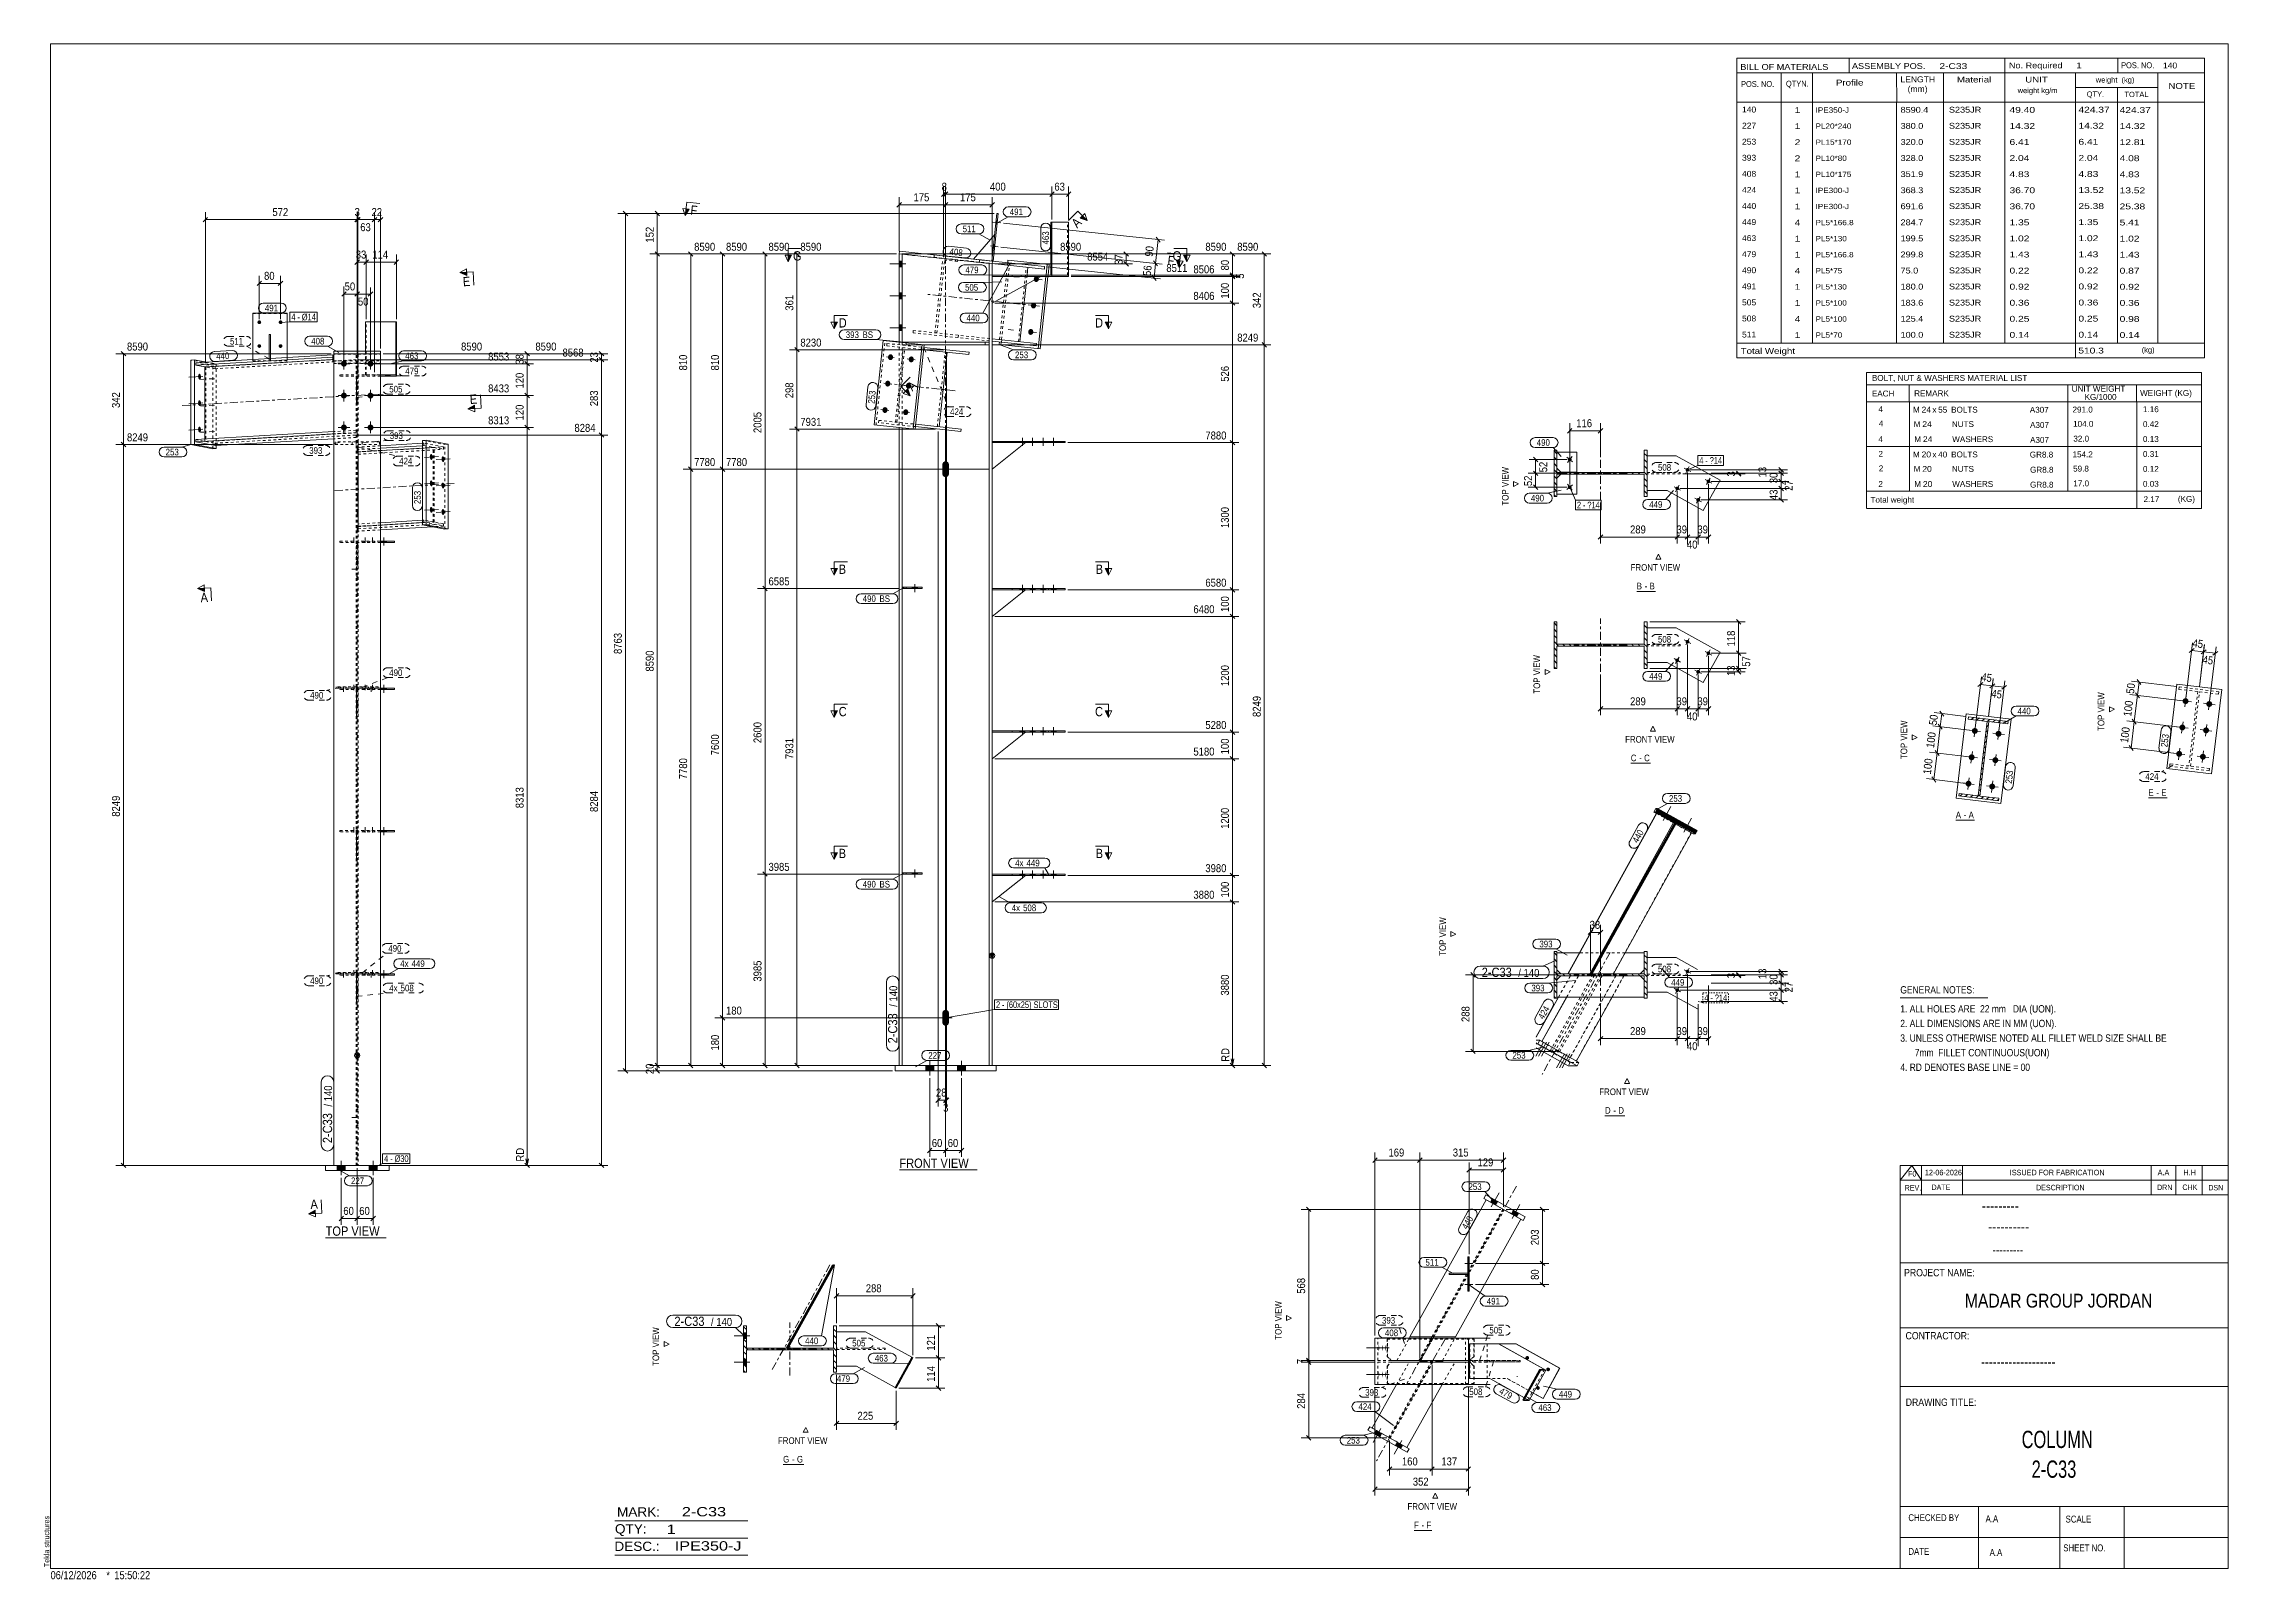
# Model space of a CAD drawing. Header units: millimetres. Extents: x 2 to 825, y 1 to 579.
import ezdxf

# ---------------------------------------------------------------- set-up
doc = ezdxf.new("R2010")
doc.units = ezdxf.units.MM
for name, pattern in [('XKITLINE00', [0]), ('XKITLINE01', [4, 1, -1, 1, -1]), ('XKITLINE02', [4, 2, -2]), ('XKITLINE03', [6, 3, -1, 1, -1]), ('XKITLINE04', [3, 0.5, -0.5, 0.5, -0.5, 0.5, -0.5])]:
    doc.linetypes.add(name, pattern=pattern)
for name, color, linetype, lineweight in [('Bolt', 3, 'Continuous', 0), ('BoltMark', 7, 'Continuous', 0), ('Dimensions', 7, 'Continuous', 0), ('DrawingSheet', 5, 'Continuous', 0), ('OtherObjectType', 7, 'Continuous', 0), ('Part', 2, 'Continuous', 0), ('PartMark', 7, 'Continuous', 0), ('Section', 6, 'Continuous', 0)]:
    doc.layers.add(name, color=color, linetype=linetype, lineweight=lineweight)
doc.styles.add('@ARIAL_UNICODE_MS_BOLD', font='ARIAL.TTF')
doc.styles.add('ARIAL', font='ARIAL.TTF')
doc.styles.add('ARIAL_NARROW', font='ARIALN.TTF')
doc.styles.add('COMIC_SANS_MS_BOLD', font='COMICBD.TTF')
doc.styles.add('SWIS721_EX_BT', font='ARIAL.TTF')
doc.styles.add('SWISSE', font='ARIAL.TTF')

# ---------------------------------------------------------------- blocks, each defined once
blk = doc.blocks.new('*A1')
at = {"layer": 'Part', "color": 7, "linetype": 'XKITLINE00', "lineweight": 0}
for p, q in [((572.22, 424.59), (571.12, 425.69)), ((572.22, 422.23), (571.12, 423.33)), ((572.22, 419.88), (571.12, 420.98)), ((606.12, 423.69), (605.02, 424.79)), ((606.12, 421.34), (605.02, 422.44)), ((606.12, 418.98), (605.02, 420.08)), ((606.12, 426.05), (606.12, 426.05)), ((606.12, 426.05), (606.12, 426.05)), ((572.79, 416.95), (571.12, 418.62)), ((572.22, 415.16), (571.12, 416.26)), ((572.22, 412.8), (571.12, 413.9)), ((572.22, 410.45), (571.12, 411.55)), ((575.14, 416.95), (574.44, 417.65)), ((577.5, 416.95), (576.8, 417.65)), ((579.86, 416.95), (579.16, 417.65)), ((582.22, 416.95), (581.52, 417.65)), ((584.57, 416.95), (583.87, 417.65)), ((586.93, 416.95), (586.23, 417.65)), ((589.29, 416.95), (588.59, 417.65)), ((591.65, 416.95), (590.95, 417.65)), ((594, 416.95), (593.3, 417.65)), ((596.36, 416.95), (595.66, 417.65)), ((598.72, 416.95), (598.02, 417.65)), ((601.07, 416.95), (600.37, 417.65)), ((603.43, 416.95), (602.73, 417.65)), ((606.12, 416.62), (605.02, 417.72)), ((606.12, 414.26), (605.02, 415.36)), ((606.12, 411.91), (605.02, 413.01)), ((571.76, 408.55), (571.12, 409.19)), ((606.12, 409.55), (605.02, 410.65))]:
    blk.add_line(p, q, dxfattribs=at)
blk = doc.blocks.new('*A2')
at = {"layer": 'Part', "color": 7, "linetype": 'XKITLINE00', "lineweight": 0}
for p, q in [((572.22, 235.76), (571.12, 236.86)), ((572.22, 233.4), (571.12, 234.5)), ((572.22, 231.04), (571.12, 232.14)), ((606.12, 234.86), (605.02, 235.96)), ((606.12, 232.5), (605.02, 233.6)), ((606.12, 230.15), (605.02, 231.25)), ((606.12, 237.22), (606.12, 237.22)), ((606.12, 237.22), (606.12, 237.22)), ((572.79, 228.12), (571.12, 229.79)), ((572.22, 226.33), (571.12, 227.43)), ((572.22, 223.97), (571.12, 225.07)), ((572.22, 221.62), (571.12, 222.72)), ((575.14, 228.12), (574.44, 228.82)), ((577.5, 228.12), (576.8, 228.82)), ((579.86, 228.12), (579.16, 228.82)), ((582.22, 228.12), (581.52, 228.82)), ((584.57, 228.12), (583.87, 228.82)), ((586.93, 228.12), (586.23, 228.82)), ((589.29, 228.12), (588.59, 228.82)), ((591.65, 228.12), (590.95, 228.82)), ((594, 228.12), (593.3, 228.82)), ((596.36, 228.12), (595.66, 228.82)), ((598.72, 228.12), (598.02, 228.82)), ((601.07, 228.12), (600.37, 228.82)), ((603.43, 228.12), (602.73, 228.82)), ((606.12, 227.79), (605.02, 228.89)), ((606.12, 225.43), (605.02, 226.53)), ((606.12, 223.08), (605.02, 224.18)), ((571.76, 219.72), (571.12, 220.36)), ((606.12, 220.72), (605.02, 221.82))]:
    blk.add_line(p, q, dxfattribs=at)
blk = doc.blocks.new('*A3')
at = {"layer": 'Part', "color": 7, "linetype": 'XKITLINE00', "lineweight": 0}
for p, q in [((613.91, 279.74), (613.03, 279.48)), ((613.96, 279.81), (613.07, 279.56)), ((614, 279.89), (613.11, 279.64)), ((614.04, 279.97), (613.15, 279.71)), ((614.09, 280.04), (613.2, 279.79)), ((614.13, 280.12), (613.24, 279.87)), ((614.17, 280.2), (613.28, 279.94)), ((614.21, 280.27), (613.33, 280.02)), ((614.26, 280.35), (613.37, 280.1)), ((614.3, 280.43), (613.41, 280.17)), ((614.34, 280.5), (613.45, 280.25)), ((614.39, 280.58), (613.5, 280.33)), ((614.43, 280.66), (613.54, 280.4)), ((614.47, 280.73), (613.58, 280.48)), ((614.51, 280.81), (613.63, 280.56)), ((614.56, 280.89), (613.67, 280.64)), ((614.6, 280.96), (613.71, 280.71)), ((614.64, 281.04), (613.75, 280.79)), ((614.69, 281.12), (613.8, 280.87)), ((614.73, 281.19), (613.84, 280.94)), ((614.77, 281.27), (613.88, 281.02)), ((614.81, 281.35), (613.93, 281.1)), ((614.86, 281.42), (613.97, 281.17)), ((614.9, 281.5), (614.01, 281.25)), ((614.94, 281.58), (614.05, 281.33)), ((614.99, 281.65), (614.1, 281.4)), ((615.03, 281.73), (614.14, 281.48)), ((615.07, 281.81), (614.18, 281.56)), ((615.11, 281.89), (614.23, 281.63)), ((615.16, 281.96), (614.27, 281.71)), ((615.2, 282.04), (614.31, 281.79)), ((615.24, 282.12), (614.35, 281.86)), ((615.29, 282.19), (614.4, 281.94)), ((615.33, 282.27), (614.44, 282.02)), ((615.37, 282.35), (614.48, 282.09)), ((615.41, 282.42), (614.53, 282.17)), ((615.46, 282.5), (614.57, 282.25)), ((615.5, 282.58), (614.61, 282.32)), ((615.54, 282.65), (614.65, 282.4)), ((615.59, 282.73), (614.7, 282.48)), ((615.63, 282.81), (614.74, 282.55)), ((615.67, 282.88), (614.78, 282.63)), ((615.71, 282.96), (614.83, 282.71)), ((615.76, 283.04), (614.87, 282.78)), ((615.8, 283.11), (614.91, 282.86)), ((615.84, 283.19), (614.95, 282.94)), ((615.89, 283.27), (615, 283.02)), ((615.93, 283.34), (615.04, 283.09)), ((615.97, 283.42), (615.08, 283.17)), ((616.01, 283.5), (615.13, 283.25)), ((616.06, 283.57), (615.17, 283.32)), ((616.1, 283.65), (615.21, 283.4)), ((616.14, 283.73), (615.25, 283.48)), ((616.19, 283.8), (615.3, 283.55)), ((616.23, 283.88), (615.34, 283.63)), ((616.27, 283.96), (615.38, 283.71)), ((616.31, 284.03), (615.43, 283.78)), ((616.36, 284.11), (615.47, 283.86)), ((616.4, 284.19), (615.51, 283.94)), ((616.44, 284.27), (615.55, 284.01)), ((616.49, 284.34), (615.6, 284.09)), ((616.53, 284.42), (615.64, 284.17)), ((616.57, 284.5), (615.68, 284.24)), ((616.61, 284.57), (615.73, 284.32)), ((616.66, 284.65), (615.77, 284.4)), ((616.7, 284.73), (615.81, 284.47)), ((616.74, 284.8), (615.85, 284.55)), ((616.79, 284.88), (615.9, 284.63)), ((616.83, 284.96), (615.94, 284.7)), ((616.87, 285.03), (615.98, 284.78)), ((616.91, 285.11), (616.03, 284.86)), ((616.96, 285.19), (616.07, 284.93)), ((617, 285.26), (616.11, 285.01)), ((617.04, 285.34), (616.15, 285.09)), ((617.09, 285.42), (616.2, 285.16)), ((617.13, 285.49), (616.24, 285.24)), ((617.05, 285.54), (616.28, 285.32)), ((616.97, 285.58), (616.33, 285.4)), ((616.9, 285.62), (616.37, 285.47)), ((616.82, 285.66), (616.41, 285.55)), ((616.66, 285.68), (616.45, 285.63)), ((609.33, 271.52), (608.44, 271.27)), ((609.37, 271.6), (608.48, 271.34)), ((609.41, 271.67), (608.53, 271.42)), ((609.46, 271.75), (608.57, 271.5)), ((609.5, 271.83), (608.61, 271.58)), ((609.54, 271.9), (608.66, 271.65)), ((609.59, 271.98), (608.7, 271.73)), ((609.63, 272.06), (608.74, 271.81)), ((609.67, 272.13), (608.78, 271.88)), ((609.71, 272.21), (608.83, 271.96)), ((609.76, 272.29), (608.87, 272.04)), ((609.8, 272.36), (608.91, 272.11)), ((609.84, 272.44), (608.96, 272.19)), ((609.89, 272.52), (609, 272.27)), ((609.93, 272.59), (609.04, 272.34)), ((609.97, 272.67), (609.08, 272.42)), ((610.01, 272.75), (609.13, 272.5)), ((610.06, 272.83), (609.17, 272.57)), ((610.1, 272.9), (609.21, 272.65)), ((610.14, 272.98), (609.26, 272.73)), ((610.19, 273.06), (609.3, 272.8)), ((610.23, 273.13), (609.34, 272.88)), ((610.27, 273.21), (609.38, 272.96)), ((610.31, 273.29), (609.43, 273.03)), ((610.36, 273.36), (609.47, 273.11)), ((610.4, 273.44), (609.51, 273.19)), ((610.44, 273.52), (609.56, 273.26)), ((610.49, 273.59), (609.6, 273.34)), ((610.53, 273.67), (609.64, 273.42)), ((610.57, 273.75), (609.68, 273.49)), ((610.61, 273.82), (609.73, 273.57)), ((610.66, 273.9), (609.77, 273.65)), ((610.7, 273.98), (609.81, 273.72)), ((610.74, 274.05), (609.85, 273.8)), ((610.79, 274.13), (609.9, 273.88)), ((610.83, 274.21), (609.94, 273.96)), ((610.87, 274.28), (609.98, 274.03)), ((610.91, 274.36), (610.03, 274.11)), ((610.96, 274.44), (610.07, 274.19)), ((611, 274.51), (610.11, 274.26)), ((611.04, 274.59), (610.15, 274.34)), ((611.09, 274.67), (610.2, 274.42)), ((611.13, 274.74), (610.24, 274.49)), ((611.17, 274.82), (610.28, 274.57)), ((611.21, 274.9), (610.33, 274.65)), ((611.26, 274.97), (610.37, 274.72)), ((611.3, 275.05), (610.41, 274.8)), ((611.34, 275.13), (610.45, 274.88)), ((611.39, 275.21), (610.5, 274.95)), ((611.43, 275.28), (610.54, 275.03)), ((611.47, 275.36), (610.58, 275.11)), ((611.51, 275.44), (610.63, 275.18)), ((611.56, 275.51), (610.67, 275.26)), ((611.6, 275.59), (610.71, 275.34)), ((611.64, 275.67), (610.75, 275.41)), ((611.69, 275.74), (610.8, 275.49)), ((611.73, 275.82), (610.84, 275.57)), ((611.77, 275.9), (610.88, 275.64)), ((611.81, 275.97), (610.93, 275.72)), ((611.86, 276.05), (610.97, 275.8)), ((611.9, 276.13), (611.01, 275.87)), ((611.94, 276.2), (611.05, 275.95)), ((611.99, 276.28), (611.1, 276.03)), ((612.03, 276.36), (611.14, 276.11)), ((612.07, 276.43), (611.18, 276.18)), ((612.11, 276.51), (611.23, 276.26)), ((612.16, 276.59), (611.27, 276.34)), ((612.2, 276.66), (611.31, 276.41)), ((612.24, 276.74), (611.35, 276.49)), ((612.29, 276.82), (611.4, 276.57)), ((612.33, 276.89), (611.44, 276.64)), ((612.37, 276.97), (611.48, 276.72)), ((612.41, 277.05), (611.53, 276.8)), ((612.46, 277.12), (611.57, 276.87)), ((612.5, 277.2), (611.61, 276.95)), ((612.54, 277.28), (611.65, 277.03)), ((612.59, 277.36), (611.7, 277.1)), ((612.63, 277.43), (611.74, 277.18)), ((612.67, 277.51), (611.78, 277.26)), ((612.71, 277.59), (611.83, 277.33)), ((612.76, 277.66), (611.87, 277.41)), ((612.8, 277.74), (611.91, 277.49)), ((612.84, 277.82), (611.95, 277.56)), ((612.89, 277.89), (612, 277.64)), ((612.93, 277.97), (612.04, 277.72)), ((612.97, 278.05), (612.08, 277.79)), ((613.01, 278.12), (612.13, 277.87)), ((613.06, 278.2), (612.17, 277.95)), ((613.1, 278.28), (612.21, 278.02)), ((613.14, 278.35), (612.25, 278.1)), ((613.19, 278.43), (612.3, 278.18)), ((613.23, 278.51), (612.34, 278.25)), ((613.27, 278.58), (612.38, 278.33)), ((613.31, 278.66), (612.43, 278.41)), ((613.36, 278.74), (612.47, 278.49)), ((613.4, 278.81), (612.51, 278.56)), ((613.44, 278.89), (612.55, 278.64)), ((613.49, 278.97), (612.6, 278.72)), ((613.53, 279.04), (612.64, 278.79)), ((613.57, 279.12), (612.68, 278.87)), ((613.61, 279.2), (612.73, 278.95)), ((613.66, 279.27), (612.77, 279.02)), ((613.7, 279.35), (612.81, 279.1)), ((613.74, 279.43), (612.85, 279.18)), ((613.79, 279.5), (612.9, 279.25)), ((613.83, 279.58), (612.94, 279.33)), ((613.87, 279.66), (612.98, 279.41)), ((604.74, 263.3), (603.86, 263.05)), ((604.79, 263.38), (603.9, 263.13)), ((604.83, 263.46), (603.94, 263.21)), ((604.87, 263.53), (603.98, 263.28)), ((604.92, 263.61), (604.03, 263.36)), ((604.96, 263.69), (604.07, 263.44)), ((605, 263.77), (604.11, 263.51)), ((605.04, 263.84), (604.16, 263.59)), ((605.09, 263.92), (604.2, 263.67)), ((605.13, 264), (604.24, 263.74)), ((605.17, 264.07), (604.28, 263.82)), ((605.22, 264.15), (604.33, 263.9)), ((605.26, 264.23), (604.37, 263.97)), ((605.3, 264.3), (604.41, 264.05)), ((605.34, 264.38), (604.46, 264.13)), ((605.39, 264.46), (604.5, 264.2)), ((605.43, 264.53), (604.54, 264.28)), ((605.47, 264.61), (604.58, 264.36)), ((605.52, 264.69), (604.63, 264.43)), ((605.56, 264.76), (604.67, 264.51)), ((605.6, 264.84), (604.71, 264.59)), ((605.64, 264.92), (604.76, 264.67)), ((605.69, 264.99), (604.8, 264.74)), ((605.73, 265.07), (604.84, 264.82)), ((605.77, 265.15), (604.88, 264.9)), ((605.82, 265.22), (604.93, 264.97)), ((605.86, 265.3), (604.97, 265.05)), ((605.9, 265.38), (605.01, 265.13)), ((605.94, 265.45), (605.06, 265.2)), ((605.99, 265.53), (605.1, 265.28)), ((606.03, 265.61), (605.14, 265.36)), ((606.07, 265.68), (605.18, 265.43)), ((606.11, 265.76), (605.23, 265.51)), ((606.16, 265.84), (605.27, 265.59)), ((606.2, 265.92), (605.31, 265.66)), ((606.24, 265.99), (605.36, 265.74)), ((606.29, 266.07), (605.4, 265.82)), ((606.33, 266.15), (605.44, 265.89)), ((606.37, 266.22), (605.48, 265.97)), ((606.41, 266.3), (605.53, 266.05)), ((606.46, 266.38), (605.57, 266.12)), ((606.5, 266.45), (605.61, 266.2)), ((606.54, 266.53), (605.66, 266.28)), ((606.59, 266.61), (605.7, 266.35)), ((606.63, 266.68), (605.74, 266.43)), ((606.67, 266.76), (605.78, 266.51)), ((606.71, 266.84), (605.83, 266.58)), ((606.76, 266.91), (605.87, 266.66)), ((606.8, 266.99), (605.91, 266.74)), ((606.84, 267.07), (605.96, 266.81)), ((606.89, 267.14), (606, 266.89)), ((606.93, 267.22), (606.04, 266.97)), ((606.97, 267.3), (606.08, 267.05)), ((607.01, 267.37), (606.13, 267.12)), ((607.06, 267.45), (606.17, 267.2)), ((607.1, 267.53), (606.21, 267.28)), ((607.14, 267.6), (606.26, 267.35)), ((607.19, 267.68), (606.3, 267.43)), ((607.23, 267.76), (606.34, 267.51)), ((607.27, 267.83), (606.38, 267.58)), ((607.31, 267.91), (606.43, 267.66)), ((607.36, 267.99), (606.47, 267.74)), ((607.4, 268.06), (606.51, 267.81)), ((607.44, 268.14), (606.56, 267.89)), ((607.49, 268.22), (606.6, 267.97)), ((607.53, 268.3), (606.64, 268.04)), ((607.57, 268.37), (606.68, 268.12)), ((607.61, 268.45), (606.73, 268.2)), ((607.66, 268.53), (606.77, 268.27)), ((607.7, 268.6), (606.81, 268.35)), ((607.74, 268.68), (606.86, 268.43)), ((607.79, 268.76), (606.9, 268.5)), ((607.83, 268.83), (606.94, 268.58)), ((607.87, 268.91), (606.98, 268.66)), ((607.91, 268.99), (607.03, 268.73)), ((607.96, 269.06), (607.07, 268.81)), ((608, 269.14), (607.11, 268.89)), ((608.04, 269.22), (607.16, 268.96)), ((608.09, 269.29), (607.2, 269.04)), ((608.13, 269.37), (607.24, 269.12)), ((608.17, 269.45), (607.28, 269.2)), ((608.21, 269.52), (607.33, 269.27)), ((608.26, 269.6), (607.37, 269.35)), ((608.3, 269.68), (607.41, 269.43)), ((608.34, 269.75), (607.46, 269.5)), ((608.39, 269.83), (607.5, 269.58)), ((608.43, 269.91), (607.54, 269.66)), ((608.47, 269.98), (607.58, 269.73)), ((608.51, 270.06), (607.63, 269.81)), ((608.56, 270.14), (607.67, 269.89)), ((608.6, 270.21), (607.71, 269.96)), ((608.64, 270.29), (607.76, 270.04)), ((608.69, 270.37), (607.8, 270.12)), ((608.73, 270.44), (607.84, 270.19)), ((608.77, 270.52), (607.88, 270.27)), ((608.81, 270.6), (607.93, 270.35)), ((608.86, 270.68), (607.97, 270.42)), ((608.9, 270.75), (608.01, 270.5)), ((608.94, 270.83), (608.06, 270.58)), ((608.99, 270.91), (608.1, 270.65)), ((609.03, 270.98), (608.14, 270.73)), ((609.07, 271.06), (608.18, 270.81)), ((609.11, 271.14), (608.23, 270.88)), ((609.16, 271.21), (608.27, 270.96)), ((609.2, 271.29), (608.31, 271.04)), ((609.24, 271.37), (608.36, 271.11)), ((609.29, 271.44), (608.4, 271.19)), ((600.12, 255.01), (599.23, 254.76)), ((600.16, 255.09), (599.27, 254.84)), ((600.2, 255.17), (599.31, 254.91)), ((600.24, 255.24), (599.36, 254.99)), ((600.29, 255.32), (599.4, 255.07)), ((600.33, 255.4), (599.44, 255.14)), ((600.37, 255.47), (599.48, 255.22)), ((600.42, 255.55), (599.53, 255.3)), ((600.46, 255.63), (599.57, 255.37)), ((600.5, 255.7), (599.61, 255.45)), ((600.54, 255.78), (599.66, 255.53)), ((600.59, 255.86), (599.7, 255.61)), ((600.63, 255.93), (599.74, 255.68)), ((600.67, 256.01), (599.78, 255.76)), ((600.72, 256.09), (599.83, 255.84)), ((600.76, 256.16), (599.87, 255.91)), ((600.8, 256.24), (599.91, 255.99)), ((600.84, 256.32), (599.96, 256.07)), ((600.89, 256.39), (600, 256.14)), ((600.93, 256.47), (600.04, 256.22)), ((600.97, 256.55), (600.08, 256.3)), ((601.02, 256.62), (600.13, 256.37)), ((601.06, 256.7), (600.17, 256.45)), ((601.1, 256.78), (600.21, 256.53)), ((601.14, 256.86), (600.26, 256.6)), ((601.19, 256.93), (600.3, 256.68)), ((601.23, 257.01), (600.34, 256.76)), ((601.27, 257.09), (600.38, 256.83)), ((601.32, 257.16), (600.43, 256.91)), ((601.36, 257.24), (600.47, 256.99)), ((601.4, 257.32), (600.51, 257.06)), ((601.44, 257.39), (600.56, 257.14)), ((601.49, 257.47), (600.6, 257.22)), ((601.53, 257.55), (600.64, 257.29)), ((601.57, 257.62), (600.68, 257.37)), ((601.62, 257.7), (600.73, 257.45)), ((601.66, 257.78), (600.77, 257.52)), ((601.7, 257.85), (600.81, 257.6)), ((601.74, 257.93), (600.86, 257.68)), ((601.79, 258.01), (600.9, 257.75)), ((601.83, 258.08), (600.94, 257.83)), ((601.87, 258.16), (600.98, 257.91)), ((601.92, 258.24), (601.03, 257.99)), ((601.96, 258.31), (601.07, 258.06)), ((602, 258.39), (601.11, 258.14)), ((602.04, 258.47), (601.16, 258.22)), ((602.09, 258.54), (601.2, 258.29)), ((602.13, 258.62), (601.24, 258.37)), ((602.17, 258.7), (601.28, 258.45)), ((602.22, 258.77), (601.33, 258.52)), ((602.26, 258.85), (601.37, 258.6)), ((602.3, 258.93), (601.41, 258.68)), ((602.34, 259), (601.46, 258.75)), ((602.39, 259.08), (601.5, 258.83)), ((602.43, 259.16), (601.54, 258.91)), ((602.47, 259.24), (601.58, 258.98)), ((602.52, 259.31), (601.63, 259.06)), ((602.56, 259.39), (601.67, 259.14)), ((602.6, 259.47), (601.71, 259.21)), ((602.64, 259.54), (601.76, 259.29)), ((602.69, 259.62), (601.8, 259.37)), ((602.73, 259.7), (601.84, 259.44)), ((602.77, 259.77), (601.88, 259.52)), ((602.82, 259.85), (601.93, 259.6)), ((602.86, 259.93), (601.97, 259.67)), ((602.9, 260), (602.01, 259.75)), ((602.94, 260.08), (602.06, 259.83)), ((602.99, 260.16), (602.1, 259.9)), ((603.03, 260.23), (602.14, 259.98)), ((603.07, 260.31), (602.18, 260.06)), ((603.12, 260.39), (602.23, 260.14)), ((603.16, 260.46), (602.27, 260.21)), ((603.2, 260.54), (602.31, 260.29)), ((603.24, 260.62), (602.36, 260.37)), ((603.29, 260.69), (602.4, 260.44)), ((603.33, 260.77), (602.44, 260.52)), ((603.37, 260.85), (602.48, 260.6)), ((603.42, 260.92), (602.53, 260.67)), ((603.46, 261), (602.57, 260.75)), ((603.5, 261.08), (602.61, 260.83)), ((603.54, 261.15), (602.66, 260.9)), ((603.59, 261.23), (602.7, 260.98)), ((603.63, 261.31), (602.74, 261.06)), ((603.61, 261.37), (602.78, 261.13)), ((603.6, 261.43), (602.83, 261.21)), ((603.58, 261.49), (602.87, 261.29)), ((603.56, 261.55), (602.91, 261.36)), ((603.55, 261.61), (602.96, 261.44)), ((603.53, 261.67), (603, 261.52)), ((603.51, 261.73), (603.04, 261.59)), ((603.5, 261.79), (603.08, 261.67)), ((603.48, 261.85), (603.13, 261.75)), ((603.46, 261.91), (603.17, 261.82)), ((603.45, 261.97), (603.21, 261.9)), ((603.43, 262.03), (603.26, 261.98)), ((603.41, 262.09), (603.3, 262.05)), ((603.39, 262.15), (603.34, 262.13)), ((604.27, 262.46), (603.38, 262.21)), ((604.23, 262.38), (603.39, 262.15)), ((604.19, 262.31), (603.41, 262.09)), ((604.32, 262.54), (603.43, 262.28)), ((604.14, 262.23), (603.43, 262.03)), ((604.1, 262.15), (603.45, 261.97)), ((604.06, 262.08), (603.46, 261.91)), ((604.36, 262.61), (603.47, 262.36)), ((604.02, 262), (603.48, 261.85)), ((603.97, 261.92), (603.5, 261.79)), ((604.4, 262.69), (603.51, 262.44)), ((603.93, 261.85), (603.51, 261.73)), ((603.89, 261.77), (603.53, 261.67)), ((603.84, 261.69), (603.55, 261.61)), ((604.44, 262.77), (603.56, 262.52)), ((603.8, 261.62), (603.56, 261.55)), ((603.76, 261.54), (603.58, 261.49)), ((604.49, 262.84), (603.6, 262.59)), ((603.72, 261.46), (603.6, 261.43)), ((603.67, 261.39), (603.61, 261.37)), ((604.53, 262.92), (603.64, 262.67)), ((604.57, 263), (603.68, 262.75)), ((604.62, 263.07), (603.73, 262.82)), ((604.66, 263.15), (603.77, 262.9)), ((604.7, 263.23), (603.81, 262.98)), ((595.53, 246.8), (594.64, 246.55)), ((595.57, 246.87), (594.69, 246.62)), ((595.62, 246.95), (594.73, 246.7)), ((595.66, 247.03), (594.77, 246.78)), ((595.7, 247.1), (594.81, 246.85)), ((595.74, 247.18), (594.86, 246.93)), ((595.79, 247.26), (594.9, 247.01)), ((595.83, 247.33), (594.94, 247.08)), ((595.87, 247.41), (594.99, 247.16)), ((595.92, 247.49), (595.03, 247.24)), ((595.96, 247.56), (595.07, 247.31)), ((596, 247.64), (595.11, 247.39)), ((596.04, 247.72), (595.16, 247.47)), ((596.09, 247.8), (595.2, 247.54)), ((596.13, 247.87), (595.24, 247.62)), ((596.17, 247.95), (595.29, 247.7)), ((596.22, 248.03), (595.33, 247.77)), ((596.26, 248.1), (595.37, 247.85)), ((596.3, 248.18), (595.41, 247.93)), ((596.34, 248.26), (595.46, 248)), ((596.39, 248.33), (595.5, 248.08)), ((596.43, 248.41), (595.54, 248.16)), ((596.47, 248.49), (595.58, 248.23)), ((596.52, 248.56), (595.63, 248.31)), ((596.56, 248.64), (595.67, 248.39)), ((596.6, 248.72), (595.71, 248.46)), ((596.64, 248.79), (595.76, 248.54)), ((596.69, 248.87), (595.8, 248.62)), ((596.73, 248.95), (595.84, 248.7)), ((596.77, 249.02), (595.88, 248.77)), ((596.82, 249.1), (595.93, 248.85)), ((596.86, 249.18), (595.97, 248.93)), ((596.9, 249.25), (596.01, 249)), ((596.94, 249.33), (596.06, 249.08)), ((596.99, 249.41), (596.1, 249.16)), ((597.03, 249.48), (596.14, 249.23)), ((597.07, 249.56), (596.18, 249.31)), ((597.12, 249.64), (596.23, 249.39)), ((597.16, 249.71), (596.27, 249.46)), ((597.2, 249.79), (596.31, 249.54)), ((597.24, 249.87), (596.36, 249.62)), ((597.29, 249.95), (596.4, 249.69)), ((597.33, 250.02), (596.44, 249.77)), ((597.37, 250.1), (596.48, 249.85)), ((597.42, 250.18), (596.53, 249.92)), ((597.46, 250.25), (596.57, 250)), ((597.5, 250.33), (596.61, 250.08)), ((597.54, 250.41), (596.66, 250.15)), ((597.59, 250.48), (596.7, 250.23)), ((597.63, 250.56), (596.74, 250.31)), ((597.67, 250.64), (596.78, 250.38)), ((597.72, 250.71), (596.83, 250.46)), ((597.76, 250.79), (596.87, 250.54)), ((597.8, 250.87), (596.91, 250.61)), ((597.84, 250.94), (596.96, 250.69)), ((597.89, 251.02), (597, 250.77)), ((597.93, 251.1), (597.04, 250.84)), ((597.97, 251.17), (597.08, 250.92)), ((598.02, 251.25), (597.13, 251)), ((598.06, 251.33), (597.17, 251.08)), ((598.1, 251.4), (597.21, 251.15)), ((598.14, 251.48), (597.26, 251.23)), ((598.19, 251.56), (597.3, 251.31)), ((598.23, 251.63), (597.34, 251.38)), ((598.27, 251.71), (597.38, 251.46)), ((598.32, 251.79), (597.43, 251.54)), ((598.36, 251.86), (597.47, 251.61)), ((598.4, 251.94), (597.51, 251.69)), ((598.44, 252.02), (597.56, 251.77)), ((598.49, 252.09), (597.6, 251.84)), ((598.53, 252.17), (597.64, 251.92)), ((598.57, 252.25), (597.68, 252)), ((598.62, 252.33), (597.73, 252.07)), ((598.66, 252.4), (597.77, 252.15)), ((598.7, 252.48), (597.81, 252.23)), ((598.74, 252.56), (597.86, 252.3)), ((598.79, 252.63), (597.9, 252.38)), ((598.83, 252.71), (597.94, 252.46)), ((598.87, 252.79), (597.98, 252.53)), ((598.92, 252.86), (598.03, 252.61)), ((598.96, 252.94), (598.07, 252.69)), ((599, 253.02), (598.11, 252.76)), ((599.04, 253.09), (598.16, 252.84)), ((599.09, 253.17), (598.2, 252.92)), ((599.13, 253.25), (598.24, 252.99)), ((599.17, 253.32), (598.28, 253.07)), ((599.22, 253.4), (598.33, 253.15)), ((599.26, 253.48), (598.37, 253.23)), ((599.3, 253.55), (598.41, 253.3)), ((599.34, 253.63), (598.46, 253.38)), ((599.39, 253.71), (598.5, 253.46)), ((599.43, 253.78), (598.54, 253.53)), ((599.47, 253.86), (598.58, 253.61)), ((599.52, 253.94), (598.63, 253.69)), ((599.56, 254.01), (598.67, 253.76)), ((599.6, 254.09), (598.71, 253.84)), ((599.64, 254.17), (598.76, 253.92)), ((599.69, 254.24), (598.8, 253.99)), ((599.73, 254.32), (598.84, 254.07)), ((599.77, 254.4), (598.88, 254.15)), ((599.82, 254.48), (598.93, 254.22)), ((599.86, 254.55), (598.97, 254.3)), ((599.9, 254.63), (599.01, 254.38)), ((599.94, 254.71), (599.06, 254.45)), ((599.99, 254.78), (599.1, 254.53)), ((600.03, 254.86), (599.14, 254.61)), ((600.07, 254.94), (599.18, 254.68)), ((590.95, 238.58), (590.06, 238.33)), ((590.99, 238.66), (590.1, 238.41)), ((591.03, 238.74), (590.14, 238.48)), ((591.07, 238.81), (590.19, 238.56)), ((591.12, 238.89), (590.23, 238.64)), ((591.16, 238.97), (590.27, 238.71)), ((591.2, 239.04), (590.31, 238.79)), ((591.25, 239.12), (590.36, 238.87)), ((591.29, 239.2), (590.4, 238.94)), ((591.33, 239.27), (590.44, 239.02)), ((591.37, 239.35), (590.49, 239.1)), ((591.42, 239.43), (590.53, 239.17)), ((591.46, 239.5), (590.57, 239.25)), ((591.5, 239.58), (590.61, 239.33)), ((591.55, 239.66), (590.66, 239.4)), ((591.59, 239.73), (590.7, 239.48)), ((591.63, 239.81), (590.74, 239.56)), ((591.67, 239.89), (590.79, 239.64)), ((591.72, 239.96), (590.83, 239.71)), ((591.76, 240.04), (590.87, 239.79)), ((591.8, 240.12), (590.91, 239.87)), ((591.84, 240.19), (590.96, 239.94)), ((591.89, 240.27), (591, 240.02)), ((591.93, 240.35), (591.04, 240.1)), ((591.97, 240.42), (591.09, 240.17)), ((592.02, 240.5), (591.13, 240.25)), ((592.06, 240.58), (591.17, 240.33)), ((592.1, 240.65), (591.21, 240.4)), ((592.14, 240.73), (591.26, 240.48)), ((592.19, 240.81), (591.3, 240.56)), ((592.23, 240.89), (591.34, 240.63)), ((592.27, 240.96), (591.39, 240.71)), ((592.32, 241.04), (591.43, 240.79)), ((592.36, 241.12), (591.47, 240.86)), ((592.4, 241.19), (591.51, 240.94)), ((592.44, 241.27), (591.56, 241.02)), ((592.49, 241.35), (591.6, 241.09)), ((592.53, 241.42), (591.64, 241.17)), ((592.57, 241.5), (591.69, 241.25)), ((592.62, 241.58), (591.73, 241.32)), ((592.66, 241.65), (591.77, 241.4)), ((592.7, 241.73), (591.81, 241.48)), ((592.74, 241.81), (591.86, 241.55)), ((592.79, 241.88), (591.9, 241.63)), ((592.83, 241.96), (591.94, 241.71)), ((592.87, 242.04), (591.99, 241.78)), ((592.92, 242.11), (592.03, 241.86)), ((592.96, 242.19), (592.07, 241.94)), ((593, 242.27), (592.11, 242.02)), ((593.04, 242.34), (592.16, 242.09)), ((593.09, 242.42), (592.2, 242.17)), ((593.13, 242.5), (592.24, 242.25)), ((593.17, 242.57), (592.29, 242.32)), ((593.22, 242.65), (592.33, 242.4)), ((593.26, 242.73), (592.37, 242.48)), ((593.3, 242.8), (592.41, 242.55)), ((593.34, 242.88), (592.46, 242.63)), ((593.39, 242.96), (592.5, 242.71)), ((593.43, 243.03), (592.54, 242.78)), ((593.47, 243.11), (592.59, 242.86)), ((593.52, 243.19), (592.63, 242.94)), ((593.56, 243.27), (592.67, 243.01)), ((593.6, 243.34), (592.71, 243.09)), ((593.64, 243.42), (592.76, 243.17)), ((593.69, 243.5), (592.8, 243.24)), ((593.73, 243.57), (592.84, 243.32)), ((593.77, 243.65), (592.89, 243.4)), ((593.82, 243.73), (592.93, 243.47)), ((593.86, 243.8), (592.97, 243.55)), ((593.9, 243.88), (593.01, 243.63)), ((593.94, 243.96), (593.06, 243.7)), ((593.99, 244.03), (593.1, 243.78)), ((594.03, 244.11), (593.14, 243.86)), ((594.07, 244.19), (593.19, 243.93)), ((594.12, 244.26), (593.23, 244.01)), ((594.16, 244.34), (593.27, 244.09)), ((594.2, 244.42), (593.31, 244.17)), ((594.24, 244.49), (593.36, 244.24)), ((594.29, 244.57), (593.4, 244.32)), ((594.33, 244.65), (593.44, 244.4)), ((594.37, 244.72), (593.49, 244.47)), ((594.42, 244.8), (593.53, 244.55)), ((594.46, 244.88), (593.57, 244.63)), ((594.5, 244.95), (593.61, 244.7)), ((594.54, 245.03), (593.66, 244.78)), ((594.59, 245.11), (593.7, 244.86)), ((594.63, 245.18), (593.74, 244.93)), ((594.67, 245.26), (593.79, 245.01)), ((594.72, 245.34), (593.83, 245.09)), ((594.76, 245.42), (593.87, 245.16)), ((594.8, 245.49), (593.91, 245.24)), ((594.84, 245.57), (593.96, 245.32)), ((594.89, 245.65), (594, 245.39)), ((594.93, 245.72), (594.04, 245.47)), ((594.97, 245.8), (594.09, 245.55)), ((595.02, 245.88), (594.13, 245.62)), ((595.06, 245.95), (594.17, 245.7)), ((595.1, 246.03), (594.21, 245.78)), ((595.14, 246.11), (594.26, 245.85)), ((595.19, 246.18), (594.3, 245.93)), ((595.23, 246.26), (594.34, 246.01)), ((595.27, 246.34), (594.39, 246.08)), ((595.32, 246.41), (594.43, 246.16)), ((595.36, 246.49), (594.47, 246.24)), ((595.4, 246.57), (594.51, 246.31)), ((595.44, 246.64), (594.56, 246.39)), ((595.49, 246.72), (594.6, 246.47)), ((586.36, 230.37), (585.47, 230.11)), ((586.4, 230.44), (585.51, 230.19)), ((586.45, 230.52), (585.56, 230.27)), ((586.49, 230.6), (585.6, 230.34)), ((586.53, 230.67), (585.64, 230.42)), ((586.57, 230.75), (585.69, 230.5)), ((586.62, 230.83), (585.73, 230.58)), ((586.66, 230.9), (585.77, 230.65)), ((586.7, 230.98), (585.81, 230.73)), ((586.75, 231.06), (585.86, 230.81)), ((586.79, 231.13), (585.9, 230.88)), ((586.83, 231.21), (585.94, 230.96)), ((586.87, 231.29), (585.99, 231.04)), ((586.92, 231.36), (586.03, 231.11)), ((586.96, 231.44), (586.07, 231.19)), ((587, 231.52), (586.11, 231.27)), ((587.05, 231.59), (586.16, 231.34)), ((587.09, 231.67), (586.2, 231.42)), ((587.13, 231.75), (586.24, 231.5)), ((587.17, 231.83), (586.29, 231.57)), ((587.22, 231.9), (586.33, 231.65)), ((587.26, 231.98), (586.37, 231.73)), ((587.3, 232.06), (586.41, 231.8)), ((587.35, 232.13), (586.46, 231.88)), ((587.39, 232.21), (586.5, 231.96)), ((587.43, 232.29), (586.54, 232.03)), ((587.47, 232.36), (586.59, 232.11)), ((587.52, 232.44), (586.63, 232.19)), ((587.56, 232.52), (586.67, 232.26)), ((587.6, 232.59), (586.71, 232.34)), ((587.65, 232.67), (586.76, 232.42)), ((587.69, 232.75), (586.8, 232.49)), ((587.73, 232.82), (586.84, 232.57)), ((587.77, 232.9), (586.89, 232.65)), ((587.82, 232.98), (586.93, 232.73)), ((587.86, 233.05), (586.97, 232.8)), ((587.9, 233.13), (587.01, 232.88)), ((587.95, 233.21), (587.06, 232.96)), ((587.99, 233.28), (587.1, 233.03)), ((588.03, 233.36), (587.14, 233.11)), ((588.07, 233.44), (587.19, 233.19)), ((588.12, 233.51), (587.23, 233.26)), ((588.16, 233.59), (587.27, 233.34)), ((588.2, 233.67), (587.31, 233.42)), ((588.25, 233.74), (587.36, 233.49)), ((588.29, 233.82), (587.4, 233.57)), ((588.33, 233.9), (587.44, 233.65)), ((588.37, 233.98), (587.49, 233.72)), ((588.42, 234.05), (587.53, 233.8)), ((588.46, 234.13), (587.57, 233.88)), ((588.5, 234.21), (587.61, 233.95)), ((588.55, 234.28), (587.66, 234.03)), ((588.59, 234.36), (587.7, 234.11)), ((588.63, 234.44), (587.74, 234.18)), ((588.67, 234.51), (587.79, 234.26)), ((588.72, 234.59), (587.83, 234.34)), ((588.76, 234.67), (587.87, 234.41)), ((588.8, 234.74), (587.91, 234.49)), ((588.85, 234.82), (587.96, 234.57)), ((588.89, 234.9), (588, 234.64)), ((588.93, 234.97), (588.04, 234.72)), ((588.97, 235.05), (588.09, 234.8)), ((589.02, 235.13), (588.13, 234.87)), ((589.06, 235.2), (588.17, 234.95)), ((589.1, 235.28), (588.21, 235.03)), ((589.15, 235.36), (588.26, 235.11)), ((589.19, 235.43), (588.3, 235.18)), ((589.23, 235.51), (588.34, 235.26)), ((589.27, 235.59), (588.39, 235.34)), ((589.32, 235.66), (588.43, 235.41)), ((589.36, 235.74), (588.47, 235.49)), ((589.4, 235.82), (588.51, 235.57)), ((589.45, 235.89), (588.56, 235.64)), ((589.49, 235.97), (588.6, 235.72)), ((589.53, 236.05), (588.64, 235.8)), ((589.57, 236.12), (588.69, 235.87)), ((589.62, 236.2), (588.73, 235.95)), ((589.66, 236.28), (588.77, 236.03)), ((589.7, 236.36), (588.81, 236.1)), ((589.75, 236.43), (588.86, 236.18)), ((589.79, 236.51), (588.9, 236.26)), ((589.83, 236.59), (588.94, 236.33)), ((589.87, 236.66), (588.99, 236.41)), ((589.92, 236.74), (589.03, 236.49)), ((589.96, 236.82), (589.07, 236.56)), ((590, 236.89), (589.11, 236.64)), ((590.05, 236.97), (589.16, 236.72)), ((590.09, 237.05), (589.2, 236.79)), ((590.13, 237.12), (589.24, 236.87)), ((590.12, 237.18), (589.29, 236.95)), ((590.1, 237.24), (589.33, 237.02)), ((590.08, 237.3), (589.37, 237.1)), ((590.07, 237.36), (589.41, 237.18)), ((590.05, 237.42), (589.46, 237.26)), ((590.03, 237.48), (589.5, 237.33)), ((590.02, 237.54), (589.54, 237.41)), ((590, 237.6), (589.59, 237.49)), ((589.98, 237.66), (589.63, 237.56)), ((589.97, 237.72), (589.67, 237.64)), ((589.95, 237.78), (589.71, 237.72)), ((589.93, 237.84), (589.76, 237.79)), ((589.92, 237.9), (589.8, 237.87)), ((589.9, 237.96), (589.84, 237.95)), ((590.77, 238.27), (589.89, 238.02)), ((590.73, 238.2), (589.9, 237.96)), ((590.69, 238.12), (589.92, 237.9)), ((590.82, 238.35), (589.93, 238.1)), ((590.65, 238.04), (589.93, 237.84)), ((590.6, 237.97), (589.95, 237.78)), ((590.86, 238.43), (589.97, 238.18)), ((590.56, 237.89), (589.97, 237.72)), ((590.52, 237.81), (589.98, 237.66)), ((590.47, 237.74), (590, 237.6)), ((590.9, 238.51), (590.01, 238.25)), ((590.43, 237.66), (590.02, 237.54)), ((590.39, 237.58), (590.03, 237.48)), ((590.35, 237.51), (590.05, 237.42)), ((590.3, 237.43), (590.07, 237.36)), ((590.26, 237.35), (590.08, 237.3)), ((590.22, 237.28), (590.1, 237.24)), ((590.17, 237.2), (590.12, 237.18)), ((585.67, 229.14), (584.8, 228.89)), ((585.72, 229.21), (584.83, 228.96)), ((585.63, 229.06), (584.84, 228.84)), ((585.76, 229.29), (584.87, 229.04)), ((585.8, 229.37), (584.91, 229.12)), ((585.85, 229.45), (584.96, 229.19)), ((585.89, 229.52), (585, 229.27)), ((585.59, 228.98), (585.01, 228.82)), ((585.93, 229.6), (585.04, 229.35)), ((585.97, 229.68), (585.09, 229.42)), ((586.02, 229.75), (585.13, 229.5)), ((586.06, 229.83), (585.17, 229.58)), ((586.1, 229.91), (585.21, 229.65)), ((585.52, 228.9), (585.23, 228.82)), ((586.15, 229.98), (585.26, 229.73)), ((586.19, 230.06), (585.3, 229.81)), ((586.23, 230.14), (585.34, 229.88)), ((586.27, 230.21), (585.39, 229.96)), ((586.32, 230.29), (585.43, 230.04))]:
    blk.add_line(p, q, dxfattribs=at)
blk = doc.blocks.new('*A4')
at = {"layer": 'Part', "color": 7, "linetype": 'XKITLINE00', "lineweight": 0}
for p, q in [((609.59, 289.65), (609.49, 290)), ((609.78, 289.55), (609.6, 290.18)), ((609.96, 289.45), (609.7, 290.37)), ((610.15, 289.35), (609.8, 290.55)), ((610.34, 289.24), (609.91, 290.74)), ((610.52, 289.14), (610.01, 290.92)), ((610.71, 289.04), (610.12, 291.08)), ((610.9, 288.93), (610.31, 290.97)), ((611.08, 288.83), (610.49, 290.87)), ((611.27, 288.73), (610.68, 290.77)), ((611.46, 288.62), (610.87, 290.67)), ((611.64, 288.52), (611.05, 290.56)), ((611.83, 288.42), (611.24, 290.46)), ((612.02, 288.32), (611.43, 290.36)), ((612.2, 288.21), (611.61, 290.25)), ((612.39, 288.11), (611.8, 290.15)), ((612.58, 288.01), (611.99, 290.05)), ((612.76, 287.9), (612.17, 289.94)), ((612.95, 287.8), (612.36, 289.84)), ((613.14, 287.7), (612.55, 289.74)), ((613.32, 287.59), (612.73, 289.64)), ((613.51, 287.49), (612.92, 289.53)), ((613.7, 287.39), (613.11, 289.43)), ((613.88, 287.29), (613.29, 289.33)), ((614.07, 287.18), (613.48, 289.22)), ((614.26, 287.08), (613.67, 289.12)), ((614.44, 286.98), (613.85, 289.02)), ((614.63, 286.87), (614.04, 288.91)), ((614.82, 286.77), (614.23, 288.81)), ((615, 286.67), (614.41, 288.71)), ((615.19, 286.56), (614.6, 288.61)), ((615.37, 286.46), (614.79, 288.5)), ((615.56, 286.36), (614.97, 288.4)), ((615.75, 286.26), (615.16, 288.3)), ((615.93, 286.15), (615.35, 288.19)), ((616.12, 286.05), (615.53, 288.09)), ((616.31, 285.95), (615.72, 287.99)), ((616.49, 285.84), (615.91, 287.88)), ((616.68, 285.74), (616.09, 287.78)), ((616.87, 285.64), (616.28, 287.68)), ((617.05, 285.53), (616.46, 287.58)), ((617.24, 285.43), (616.65, 287.47)), ((617.43, 285.33), (616.84, 287.37)), ((617.61, 285.23), (617.02, 287.27)), ((617.8, 285.12), (617.21, 287.16)), ((617.99, 285.02), (617.4, 287.06)), ((618.17, 284.92), (617.58, 286.96)), ((618.36, 284.81), (617.77, 286.85)), ((618.55, 284.71), (617.96, 286.75)), ((618.73, 284.61), (618.14, 286.65)), ((618.92, 284.5), (618.33, 286.55)), ((619.11, 284.4), (618.52, 286.44)), ((619.29, 284.3), (618.7, 286.34)), ((619.48, 284.2), (618.89, 286.24)), ((619.67, 284.09), (619.08, 286.13)), ((619.85, 283.99), (619.26, 286.03)), ((620.04, 283.89), (619.45, 285.93)), ((620.23, 283.78), (619.64, 285.82)), ((620.41, 283.68), (619.82, 285.72)), ((620.6, 283.58), (620.01, 285.62)), ((620.79, 283.47), (620.2, 285.52)), ((620.97, 283.37), (620.38, 285.41)), ((621.16, 283.27), (620.57, 285.31)), ((621.35, 283.17), (620.76, 285.21)), ((621.53, 283.06), (620.94, 285.1)), ((621.72, 282.96), (621.13, 285)), ((621.91, 282.86), (621.32, 284.9)), ((622.09, 282.75), (621.5, 284.79)), ((622.28, 282.65), (621.69, 284.69)), ((622.46, 282.55), (621.88, 284.59)), ((622.65, 282.44), (622.06, 284.49)), ((622.84, 282.34), (622.25, 284.38)), ((623.02, 282.25), (622.44, 284.28)), ((623.17, 282.29), (622.62, 284.18)), ((623.31, 282.34), (622.81, 284.07)), ((623.45, 282.38), (623, 283.97)), ((623.02, 282.24), (623.02, 282.25)), ((623.21, 282.14), (623.17, 282.29)), ((623.6, 282.42), (623.18, 283.87)), ((623.4, 282.03), (623.31, 282.34)), ((623.74, 282.46), (623.37, 283.76)), ((623.58, 281.93), (623.45, 282.38)), ((623.89, 282.5), (623.55, 283.66)), ((623.77, 281.83), (623.6, 282.42)), ((624.03, 282.55), (623.74, 283.56)), ((623.96, 281.72), (623.74, 282.46)), ((624.14, 281.62), (623.89, 282.5)), ((624.18, 282.59), (623.93, 283.46)), ((624.32, 281.54), (624.03, 282.55)), ((624.32, 282.63), (624.11, 283.35)), ((624.43, 281.73), (624.18, 282.59)), ((624.47, 282.67), (624.3, 283.25)), ((624.53, 281.91), (624.32, 282.63)), ((624.63, 282.1), (624.47, 282.67)), ((624.61, 282.71), (624.49, 283.15)), ((624.74, 282.28), (624.61, 282.71)), ((624.76, 282.75), (624.67, 283.04)), ((624.84, 282.47), (624.76, 282.75)), ((624.9, 282.8), (624.86, 282.94)), ((624.94, 282.65), (624.9, 282.8))]:
    blk.add_line(p, q, dxfattribs=at)
blk = doc.blocks.new('*A5')
at = {"layer": 'Part', "color": 7, "linetype": 'XKITLINE00', "lineweight": 0}
for p, q in [((729.18, 325.39), (728.18, 324.61)), ((731.19, 325.15), (730.18, 324.36)), ((733.19, 324.91), (732.19, 324.12)), ((734.67, 322.43), (733.95, 321.87)), ((735.2, 324.67), (734.19, 323.87)), ((737.2, 324.42), (736.2, 323.64)), ((739.21, 324.18), (738.21, 323.4)), ((741.22, 323.94), (740.21, 323.15)), ((733.7, 314.41), (732.98, 313.84)), ((733.94, 316.42), (733.22, 315.85)), ((734.19, 318.42), (733.46, 317.86)), ((734.43, 320.43), (733.7, 319.86)), ((732.49, 304.38), (731.77, 303.81)), ((732.73, 306.39), (732.01, 305.82)), ((732.98, 308.39), (732.25, 307.82)), ((733.22, 310.4), (732.49, 309.83)), ((733.46, 312.4), (732.74, 311.84)), ((724.89, 296.6), (723.89, 295.81)), ((726.89, 296.36), (725.89, 295.57)), ((731.52, 296.36), (729.91, 295.09)), ((731.77, 298.36), (731.04, 297.79)), ((732.01, 300.37), (731.28, 299.8)), ((732.25, 302.37), (731.53, 301.81)), ((728.9, 296.11), (727.9, 295.33)), ((732.91, 295.63), (731.91, 294.84)), ((734.92, 295.39), (733.92, 294.6)), ((736.92, 295.15), (735.92, 294.36)), ((738.54, 294.6), (737.93, 294.12))]:
    blk.add_line(p, q, dxfattribs=at)
blk = doc.blocks.new('*A6')
at = {"layer": 'Part', "color": 7, "linetype": 'XKITLINE00', "lineweight": 0}
for p, q in [((572.22, 359.89), (571.12, 360.99)), ((572.22, 357.53), (571.12, 358.63)), ((572.22, 355.18), (571.12, 356.28)), ((572.79, 352.25), (571.12, 353.92)), ((606.12, 358.99), (605.02, 360.09)), ((606.12, 356.64), (605.02, 357.74)), ((606.12, 354.28), (605.02, 355.38)), ((606.12, 361.35), (606.12, 361.35)), ((606.12, 361.35), (606.12, 361.35)), ((572.22, 350.46), (571.12, 351.56)), ((572.22, 348.1), (571.12, 349.2)), ((572.22, 345.75), (571.12, 346.85)), ((575.14, 352.25), (574.44, 352.95)), ((577.5, 352.25), (576.8, 352.95)), ((579.86, 352.25), (579.16, 352.95)), ((582.22, 352.25), (581.52, 352.95)), ((584.57, 352.25), (583.87, 352.95)), ((586.93, 352.25), (586.23, 352.95)), ((589.29, 352.25), (588.59, 352.95)), ((591.65, 352.25), (590.95, 352.95)), ((594, 352.25), (593.3, 352.95)), ((596.36, 352.25), (595.66, 352.95)), ((598.72, 352.25), (598.02, 352.95)), ((601.07, 352.25), (600.37, 352.95)), ((603.43, 352.25), (602.73, 352.95)), ((606.12, 351.92), (605.02, 353.02)), ((606.12, 349.56), (605.02, 350.66)), ((606.12, 347.21), (605.02, 348.31)), ((606.12, 344.85), (605.02, 345.95)), ((571.76, 343.85), (571.12, 344.49))]:
    blk.add_line(p, q, dxfattribs=at)
blk = doc.blocks.new('*A7')
at = {"layer": 'Part', "color": 7, "linetype": 'XKITLINE00', "lineweight": 0}
for p, q in [((538.67, 121.89), (539.17, 122.39)), ((538.67, 121.95), (539.11, 122.39)), ((538.67, 122.02), (539.04, 122.39)), ((538.67, 122.09), (538.97, 122.39)), ((538.67, 122.16), (538.9, 122.39)), ((538.67, 122.22), (538.84, 122.39)), ((538.67, 122.29), (538.77, 122.39)), ((538.67, 121.82), (539.17, 122.32)), ((538.67, 121.75), (539.17, 122.25)), ((538.67, 121.68), (539.17, 122.18)), ((538.67, 121.62), (539.17, 122.12)), ((538.67, 121.55), (539.17, 122.05)), ((538.67, 121.48), (539.17, 121.98)), ((538.67, 121.41), (539.17, 121.91)), ((538.67, 121.35), (539.17, 121.85)), ((538.67, 121.28), (539.17, 121.78)), ((538.67, 121.21), (539.17, 121.71)), ((538.67, 121.14), (539.17, 121.64)), ((538.67, 121.08), (539.17, 121.58)), ((538.67, 121.01), (539.17, 121.51)), ((538.67, 120.94), (539.17, 121.44)), ((538.67, 120.88), (539.17, 121.38)), ((538.67, 120.81), (539.17, 121.31)), ((538.67, 120.74), (539.17, 121.24)), ((538.67, 120.67), (539.17, 121.17)), ((538.67, 120.61), (539.17, 121.11)), ((538.67, 120.54), (539.17, 121.04)), ((538.67, 120.47), (539.17, 120.97)), ((538.67, 120.4), (539.17, 120.9)), ((538.67, 120.34), (539.17, 120.84)), ((538.67, 120.27), (539.17, 120.77)), ((538.67, 120.2), (539.17, 120.7)), ((538.67, 120.13), (539.17, 120.63)), ((538.67, 120.07), (539.17, 120.57)), ((538.67, 120), (539.17, 120.5)), ((538.67, 119.93), (539.17, 120.43)), ((538.67, 119.87), (539.17, 120.37)), ((538.67, 119.8), (539.17, 120.3)), ((538.67, 119.73), (539.17, 120.23)), ((538.67, 119.66), (539.17, 120.16)), ((538.67, 119.6), (539.17, 120.1)), ((538.67, 119.53), (539.17, 120.03)), ((538.67, 119.46), (539.17, 119.96)), ((538.67, 119.39), (539.17, 119.89)), ((538.67, 119.33), (539.17, 119.83)), ((538.67, 119.26), (539.17, 119.76)), ((538.67, 119.19), (539.17, 119.69)), ((538.67, 119.12), (539.17, 119.62)), ((538.67, 119.06), (539.17, 119.56)), ((538.67, 118.99), (539.17, 119.49)), ((538.67, 118.92), (539.17, 119.42)), ((538.67, 118.85), (539.17, 119.35)), ((538.67, 118.79), (539.17, 119.29)), ((538.67, 118.72), (539.17, 119.22)), ((538.67, 118.65), (539.17, 119.15)), ((538.67, 118.59), (539.17, 119.09)), ((538.67, 118.52), (539.17, 119.02)), ((538.67, 118.45), (539.17, 118.95)), ((538.67, 118.38), (539.17, 118.88)), ((538.67, 118.32), (539.17, 118.82)), ((538.67, 118.25), (539.17, 118.75)), ((538.67, 118.18), (539.17, 118.68)), ((538.67, 118.11), (539.17, 118.61)), ((538.67, 118.05), (539.17, 118.55)), ((538.67, 117.98), (539.17, 118.48)), ((538.67, 117.91), (539.17, 118.41)), ((538.67, 117.84), (539.17, 118.34)), ((538.67, 117.78), (539.17, 118.28)), ((538.67, 117.71), (539.17, 118.21)), ((538.67, 117.64), (539.17, 118.14)), ((538.67, 117.58), (539.17, 118.08)), ((538.67, 117.51), (539.17, 118.01)), ((538.67, 117.44), (539.17, 117.94)), ((538.67, 117.37), (539.17, 117.87)), ((538.67, 117.31), (539.17, 117.81)), ((538.67, 117.24), (539.17, 117.74)), ((538.67, 117.17), (539.17, 117.67)), ((538.67, 117.1), (539.17, 117.6)), ((538.67, 117.04), (539.17, 117.54)), ((538.67, 116.97), (539.17, 117.47)), ((538.67, 116.9), (539.17, 117.4)), ((538.67, 116.83), (539.17, 117.33)), ((538.67, 116.77), (539.17, 117.27)), ((538.67, 116.7), (539.17, 117.2)), ((538.67, 116.63), (539.17, 117.13)), ((538.67, 116.56), (539.17, 117.06)), ((538.67, 116.5), (539.17, 117)), ((538.67, 116.43), (539.17, 116.93)), ((538.67, 116.36), (539.17, 116.86)), ((538.67, 116.3), (539.17, 116.8)), ((538.67, 116.23), (539.17, 116.73)), ((538.67, 116.16), (539.17, 116.66)), ((538.67, 116.09), (539.17, 116.59)), ((538.67, 116.03), (539.17, 116.53)), ((538.67, 115.96), (539.17, 116.46)), ((538.67, 115.89), (539.17, 116.39)), ((538.67, 115.82), (539.17, 116.32)), ((538.67, 115.76), (539.17, 116.26)), ((538.67, 115.69), (539.17, 116.19)), ((538.67, 115.62), (539.17, 116.12)), ((538.67, 115.55), (539.17, 116.05)), ((538.67, 115.49), (539.17, 115.99)), ((538.67, 115.42), (539.17, 115.92)), ((538.67, 115.35), (539.17, 115.85)), ((538.67, 115.29), (539.17, 115.79)), ((538.67, 115.22), (539.17, 115.72)), ((538.67, 115.15), (539.17, 115.65)), ((538.67, 115.08), (539.17, 115.58)), ((538.67, 115.02), (539.17, 115.52)), ((538.67, 114.95), (539.17, 115.45)), ((538.67, 114.88), (539.17, 115.38)), ((538.67, 114.81), (539.17, 115.31)), ((538.67, 114.75), (539.17, 115.25)), ((538.67, 114.68), (539.17, 115.18)), ((538.69, 122.37), (538.7, 122.39)), ((538.67, 114.61), (539.17, 115.11)), ((538.67, 114.54), (539.17, 115.04)), ((538.67, 114.48), (539.17, 114.98)), ((538.67, 114.41), (539.17, 114.91)), ((538.67, 114.34), (539.17, 114.84)), ((538.67, 114.27), (539.17, 114.77)), ((538.67, 114.21), (539.17, 114.71)), ((538.67, 114.14), (539.17, 114.64)), ((538.67, 114.07), (539.17, 114.57)), ((538.67, 114.01), (539.17, 114.51)), ((538.67, 113.94), (539.17, 114.44)), ((538.67, 113.87), (539.17, 114.37)), ((538.67, 113.8), (539.17, 114.3)), ((538.67, 113.74), (539.17, 114.24)), ((538.67, 113.67), (539.17, 114.17)), ((538.67, 113.6), (539.17, 114.1)), ((538.67, 113.53), (539.17, 114.03)), ((538.67, 113.47), (539.17, 113.97)), ((538.67, 113.4), (539.17, 113.9)), ((538.67, 113.33), (539.17, 113.83)), ((538.67, 113.26), (539.17, 113.76)), ((538.67, 113.2), (539.17, 113.7)), ((538.67, 113.13), (539.17, 113.63)), ((538.67, 113.06), (539.17, 113.56)), ((538.67, 113), (539.17, 113.5)), ((538.67, 112.93), (539.17, 113.43)), ((538.67, 112.86), (539.17, 113.36)), ((538.67, 112.79), (539.17, 113.29)), ((538.67, 112.73), (539.17, 113.23)), ((538.67, 112.66), (539.17, 113.16)), ((538.67, 112.59), (539.17, 113.09)), ((538.67, 112.52), (539.17, 113.02)), ((538.67, 112.46), (539.17, 112.96)), ((538.67, 112.39), (539.17, 112.89)), ((538.67, 112.32), (539.17, 112.82)), ((538.67, 112.25), (539.17, 112.75)), ((538.67, 112.19), (539.17, 112.69)), ((538.67, 112.12), (539.17, 112.62)), ((538.67, 112.05), (539.17, 112.55)), ((538.67, 111.98), (539.17, 112.48)), ((538.67, 111.92), (539.17, 112.42)), ((538.67, 111.85), (539.17, 112.35)), ((538.67, 111.78), (539.17, 112.28)), ((538.67, 111.72), (539.17, 112.22)), ((538.67, 111.65), (539.17, 112.15)), ((538.67, 111.58), (539.17, 112.08)), ((538.67, 111.51), (539.17, 112.01)), ((538.67, 111.45), (539.17, 111.95)), ((538.67, 111.38), (539.17, 111.88)), ((538.67, 111.31), (539.17, 111.81)), ((538.67, 111.24), (539.17, 111.74)), ((538.67, 111.18), (539.17, 111.68)), ((538.67, 111.11), (539.17, 111.61)), ((538.67, 111.04), (539.17, 111.54)), ((538.67, 110.97), (539.17, 111.47)), ((538.67, 110.91), (539.17, 111.41)), ((538.67, 110.84), (539.17, 111.34)), ((538.67, 110.77), (539.17, 111.27)), ((538.67, 110.71), (539.17, 111.21)), ((538.67, 110.64), (539.17, 111.14)), ((538.67, 110.57), (539.17, 111.07)), ((538.67, 110.5), (539.17, 111)), ((538.67, 110.44), (539.17, 110.94)), ((538.67, 110.37), (539.17, 110.87)), ((538.67, 110.3), (539.17, 110.8)), ((538.67, 110.23), (539.17, 110.73)), ((538.67, 110.17), (539.17, 110.67)), ((538.67, 110.1), (539.17, 110.6)), ((538.67, 110.03), (539.17, 110.53)), ((538.67, 109.96), (539.17, 110.46)), ((538.67, 109.9), (539.17, 110.4)), ((538.67, 109.83), (539.17, 110.33)), ((538.67, 109.76), (539.17, 110.26)), ((538.67, 109.69), (539.17, 110.19)), ((538.67, 109.63), (539.17, 110.13)), ((538.67, 109.56), (539.17, 110.06)), ((538.67, 109.49), (539.17, 109.99)), ((538.67, 109.43), (539.17, 109.93)), ((538.7, 109.39), (539.17, 109.86)), ((538.77, 109.39), (539.17, 109.79)), ((538.84, 109.39), (539.17, 109.72)), ((538.9, 109.39), (539.17, 109.66)), ((538.97, 109.39), (539.17, 109.59)), ((539.04, 109.39), (539.17, 109.52)), ((539.11, 109.39), (539.17, 109.45))]:
    blk.add_line(p, q, dxfattribs=at)
blk = doc.blocks.new('*A8')
at = {"layer": 'Part', "color": 7, "linetype": 'XKITLINE00', "lineweight": 0}
for p, q in [((562.97, 74.06), (562.29, 73.86)), ((563, 74.12), (562.32, 73.92)), ((563.04, 74.18), (562.35, 73.98)), ((563.07, 74.24), (562.39, 74.04)), ((563.1, 74.29), (562.42, 74.1)), ((563.14, 74.35), (562.45, 74.16)), ((563.17, 74.41), (562.49, 74.22)), ((563.2, 74.47), (562.52, 74.28)), ((563.23, 74.53), (562.55, 74.34)), ((563.27, 74.59), (562.58, 74.39)), ((563.3, 74.65), (562.62, 74.45)), ((563.33, 74.71), (562.65, 74.51)), ((563.37, 74.77), (562.68, 74.57)), ((563.4, 74.83), (562.72, 74.63)), ((563.43, 74.89), (562.75, 74.69)), ((563.46, 74.94), (562.78, 74.75)), ((563.5, 75), (562.81, 74.81)), ((563.53, 75.06), (562.85, 74.87)), ((563.56, 75.12), (562.88, 74.93)), ((563.6, 75.18), (562.91, 74.99)), ((563.63, 75.24), (562.95, 75.05)), ((563.66, 75.3), (562.98, 75.1)), ((563.69, 75.36), (563.01, 75.16)), ((563.73, 75.42), (563.04, 75.22)), ((563.76, 75.48), (563.08, 75.28)), ((563.79, 75.54), (563.11, 75.34)), ((563.83, 75.6), (563.14, 75.4)), ((563.86, 75.65), (563.18, 75.46)), ((563.89, 75.71), (563.21, 75.52)), ((563.92, 75.77), (563.24, 75.58)), ((563.96, 75.83), (563.27, 75.64)), ((563.99, 75.89), (563.31, 75.7)), ((564.02, 75.95), (563.34, 75.75)), ((564.05, 76.01), (563.37, 75.81)), ((564.09, 76.07), (563.41, 75.87)), ((564.12, 76.13), (563.44, 75.93)), ((564.15, 76.19), (563.47, 75.99)), ((564.19, 76.25), (563.5, 76.05)), ((564.22, 76.31), (563.54, 76.11)), ((564.25, 76.36), (563.57, 76.17)), ((564.28, 76.42), (563.6, 76.23)), ((564.32, 76.48), (563.63, 76.29)), ((564.35, 76.54), (563.67, 76.35)), ((564.38, 76.6), (563.7, 76.41)), ((564.42, 76.66), (563.73, 76.46)), ((564.45, 76.72), (563.77, 76.52)), ((564.48, 76.78), (563.8, 76.58)), ((564.51, 76.84), (563.83, 76.64)), ((564.55, 76.9), (563.86, 76.7)), ((564.58, 76.96), (563.9, 76.76)), ((564.61, 77.01), (563.93, 76.82)), ((564.65, 77.07), (563.96, 76.88)), ((564.68, 77.13), (564, 76.94)), ((564.71, 77.19), (564.03, 77)), ((564.74, 77.25), (564.06, 77.06)), ((564.78, 77.31), (564.09, 77.12)), ((564.81, 77.37), (564.13, 77.17)), ((564.84, 77.43), (564.16, 77.23)), ((564.88, 77.49), (564.19, 77.29)), ((564.91, 77.55), (564.23, 77.35)), ((564.94, 77.61), (564.26, 77.41)), ((564.97, 77.67), (564.29, 77.47)), ((565.01, 77.72), (564.32, 77.53)), ((565.04, 77.78), (564.36, 77.59)), ((565.07, 77.84), (564.39, 77.65)), ((565.11, 77.9), (564.42, 77.71)), ((565.14, 77.96), (564.46, 77.77)), ((565.17, 78.02), (564.49, 77.82)), ((565.2, 78.08), (564.52, 77.88)), ((565.24, 78.14), (564.55, 77.94)), ((565.27, 78.2), (564.59, 78)), ((565.3, 78.26), (564.62, 78.06)), ((565.34, 78.32), (564.65, 78.12)), ((565.37, 78.38), (564.69, 78.18)), ((565.4, 78.43), (564.72, 78.24)), ((565.43, 78.49), (564.75, 78.3)), ((565.47, 78.55), (564.78, 78.36)), ((565.5, 78.61), (564.82, 78.42)), ((565.53, 78.67), (564.85, 78.48)), ((565.56, 78.73), (564.88, 78.53)), ((565.6, 78.79), (564.91, 78.59)), ((565.63, 78.85), (564.95, 78.65)), ((565.66, 78.91), (564.98, 78.71)), ((565.7, 78.97), (565.01, 78.77)), ((565.73, 79.03), (565.05, 78.83)), ((565.76, 79.08), (565.08, 78.89)), ((565.79, 79.14), (565.11, 78.95)), ((565.83, 79.2), (565.14, 79.01)), ((565.86, 79.26), (565.18, 79.07)), ((565.89, 79.32), (565.21, 79.13)), ((565.93, 79.38), (565.24, 79.19)), ((565.96, 79.44), (565.28, 79.24)), ((565.99, 79.5), (565.31, 79.3)), ((566.02, 79.56), (565.34, 79.36)), ((566.06, 79.62), (565.37, 79.42)), ((566.09, 79.68), (565.41, 79.48)), ((566.03, 79.71), (565.44, 79.54)), ((565.97, 79.74), (565.47, 79.6)), ((565.91, 79.77), (565.51, 79.66)), ((565.85, 79.81), (565.54, 79.72)), ((565.79, 79.84), (565.57, 79.78)), ((565.73, 79.87), (565.6, 79.84)), ((565.66, 79.9), (565.64, 79.89)), ((560.02, 68.74), (559.34, 68.54)), ((560.05, 68.79), (559.37, 68.6)), ((559.98, 68.68), (559.39, 68.51)), ((560.08, 68.85), (559.4, 68.66)), ((560.12, 68.91), (559.43, 68.72)), ((559.95, 68.62), (559.45, 68.47)), ((560.15, 68.97), (559.47, 68.78)), ((560.18, 69.03), (559.5, 68.84)), ((559.92, 68.56), (559.51, 68.44)), ((560.21, 69.09), (559.53, 68.89)), ((560.25, 69.15), (559.56, 68.95)), ((559.89, 68.5), (559.57, 68.41)), ((560.28, 69.21), (559.6, 69.01)), ((560.31, 69.27), (559.63, 69.07)), ((559.85, 68.44), (559.63, 68.37)), ((560.35, 69.33), (559.66, 69.13)), ((559.82, 68.38), (559.69, 68.34)), ((560.38, 69.39), (559.7, 69.19)), ((560.41, 69.45), (559.73, 69.25)), ((560.44, 69.5), (559.76, 69.31)), ((560.48, 69.56), (559.79, 69.37)), ((560.51, 69.62), (559.83, 69.43)), ((560.54, 69.68), (559.86, 69.49)), ((560.58, 69.74), (559.89, 69.55)), ((560.61, 69.8), (559.93, 69.6)), ((560.64, 69.86), (559.96, 69.66)), ((560.67, 69.92), (559.99, 69.72)), ((560.71, 69.98), (560.02, 69.78)), ((560.74, 70.04), (560.06, 69.84)), ((560.77, 70.1), (560.09, 69.9)), ((560.81, 70.15), (560.12, 69.96)), ((560.84, 70.21), (560.16, 70.02)), ((560.87, 70.27), (560.19, 70.08)), ((560.9, 70.33), (560.22, 70.14)), ((560.94, 70.39), (560.25, 70.2)), ((560.97, 70.45), (560.29, 70.26)), ((561, 70.51), (560.32, 70.31)), ((561.04, 70.57), (560.35, 70.37)), ((561.07, 70.63), (560.39, 70.43)), ((561.1, 70.69), (560.42, 70.49)), ((561.13, 70.75), (560.45, 70.55)), ((561.17, 70.81), (560.48, 70.61)), ((561.2, 70.86), (560.52, 70.67)), ((561.23, 70.92), (560.55, 70.73)), ((561.26, 70.98), (560.58, 70.79)), ((561.3, 71.04), (560.61, 70.85)), ((561.33, 71.1), (560.65, 70.91)), ((561.36, 71.16), (560.68, 70.96)), ((561.4, 71.22), (560.71, 71.02)), ((561.43, 71.28), (560.75, 71.08)), ((561.46, 71.34), (560.78, 71.14)), ((561.49, 71.4), (560.81, 71.2)), ((561.53, 71.46), (560.84, 71.26)), ((561.56, 71.51), (560.88, 71.32)), ((561.59, 71.57), (560.91, 71.38)), ((561.63, 71.63), (560.94, 71.44)), ((561.66, 71.69), (560.98, 71.5)), ((561.69, 71.75), (561.01, 71.56)), ((561.72, 71.81), (561.04, 71.62)), ((561.76, 71.87), (561.07, 71.67)), ((561.79, 71.93), (561.11, 71.73)), ((561.82, 71.99), (561.14, 71.79)), ((561.86, 72.05), (561.17, 71.85)), ((561.89, 72.11), (561.21, 71.91)), ((561.92, 72.17), (561.24, 71.97)), ((561.95, 72.22), (561.27, 72.03)), ((561.99, 72.28), (561.3, 72.09)), ((562.02, 72.34), (561.34, 72.15)), ((562.05, 72.4), (561.37, 72.21)), ((562.09, 72.46), (561.4, 72.27)), ((562.12, 72.52), (561.44, 72.32)), ((562.15, 72.58), (561.47, 72.38)), ((562.18, 72.64), (561.5, 72.44)), ((562.22, 72.7), (561.53, 72.5)), ((562.25, 72.76), (561.57, 72.56)), ((562.28, 72.82), (561.6, 72.62)), ((562.32, 72.88), (561.63, 72.68)), ((562.35, 72.93), (561.67, 72.74)), ((562.38, 72.99), (561.7, 72.8)), ((562.41, 73.05), (561.73, 72.86)), ((562.45, 73.11), (561.76, 72.92)), ((562.48, 73.17), (561.8, 72.98)), ((562.51, 73.23), (561.83, 73.03)), ((562.54, 73.29), (561.86, 73.09)), ((562.58, 73.35), (561.9, 73.15)), ((562.61, 73.41), (561.93, 73.21)), ((562.64, 73.47), (561.96, 73.27)), ((562.68, 73.53), (561.99, 73.33)), ((562.71, 73.58), (562.03, 73.39)), ((562.74, 73.64), (562.06, 73.45)), ((562.77, 73.7), (562.09, 73.51)), ((562.81, 73.76), (562.12, 73.57)), ((562.84, 73.82), (562.16, 73.63)), ((562.87, 73.88), (562.19, 73.69)), ((562.91, 73.94), (562.22, 73.74)), ((562.94, 74), (562.26, 73.8))]:
    blk.add_line(p, q, dxfattribs=at)
blk = doc.blocks.new('*A9')
at = {"layer": 'Part', "color": 7, "linetype": 'XKITLINE00', "lineweight": 0}
for p, q in [((266.99, 94.95), (265.89, 96.05)), ((266.99, 92.6), (265.89, 93.7)), ((266.99, 90.24), (265.89, 91.34)), ((300.89, 94.06), (299.79, 95.16)), ((300.89, 91.7), (299.79, 92.8)), ((300.89, 96.41), (300.89, 96.41)), ((300.89, 96.41), (300.89, 96.41)), ((267.56, 87.31), (265.89, 88.98)), ((266.99, 85.53), (265.89, 86.63)), ((266.99, 83.17), (265.89, 84.27)), ((269.92, 87.31), (269.22, 88.01)), ((272.27, 87.31), (271.57, 88.01)), ((274.63, 87.31), (273.93, 88.01)), ((276.99, 87.31), (276.29, 88.01)), ((279.35, 87.31), (278.65, 88.01)), ((281.7, 87.31), (281, 88.01)), ((284.06, 87.31), (283.36, 88.01)), ((286.42, 87.31), (285.72, 88.01)), ((288.78, 87.31), (288.08, 88.01)), ((291.13, 87.31), (290.43, 88.01)), ((293.49, 87.31), (292.79, 88.01)), ((295.85, 87.31), (295.15, 88.01)), ((298.21, 87.31), (297.51, 88.01)), ((300.89, 89.34), (299.79, 90.44)), ((300.89, 86.99), (299.79, 88.09)), ((300.89, 84.63), (299.79, 85.73)), ((300.89, 82.27), (299.79, 83.37)), ((266.99, 80.81), (265.89, 81.91)), ((266.53, 78.91), (265.89, 79.55)), ((300.89, 79.91), (299.79, 81.01))]:
    blk.add_line(p, q, dxfattribs=at)
blk = doc.blocks.new('*A10')
at = {"layer": 'Part', "color": 7, "linetype": 'XKITLINE00', "lineweight": 0}
for p, q in [((297.93, 115.23), (297.04, 114.98)), ((297.97, 115.31), (297.08, 115.06)), ((298.01, 115.39), (297.13, 115.13)), ((298.06, 115.46), (297.17, 115.21)), ((298.1, 115.54), (297.21, 115.29)), ((298.14, 115.62), (297.25, 115.36)), ((298.19, 115.69), (297.3, 115.44)), ((298.23, 115.77), (297.34, 115.52)), ((298.27, 115.85), (297.38, 115.6)), ((298.31, 115.92), (297.43, 115.67)), ((298.36, 116), (297.47, 115.75)), ((298.4, 116.08), (297.51, 115.83)), ((298.44, 116.15), (297.55, 115.9)), ((298.49, 116.23), (297.6, 115.98)), ((298.53, 116.31), (297.64, 116.06)), ((298.57, 116.38), (297.68, 116.13)), ((298.61, 116.46), (297.73, 116.21)), ((298.66, 116.54), (297.77, 116.29)), ((298.7, 116.61), (297.81, 116.36)), ((298.74, 116.69), (297.85, 116.44)), ((298.79, 116.77), (297.9, 116.52)), ((298.83, 116.85), (297.94, 116.59)), ((298.87, 116.92), (297.98, 116.67)), ((298.91, 117), (298.03, 116.75)), ((298.96, 117.08), (298.07, 116.82)), ((299, 117.15), (298.11, 116.9)), ((299.04, 117.23), (298.15, 116.98)), ((299.09, 117.31), (298.2, 117.05)), ((299.13, 117.38), (298.24, 117.13)), ((299.17, 117.46), (298.28, 117.21)), ((299.21, 117.54), (298.33, 117.28)), ((299.26, 117.61), (298.37, 117.36)), ((299.3, 117.69), (298.41, 117.44)), ((299.34, 117.77), (298.45, 117.51)), ((299.39, 117.84), (298.5, 117.59)), ((299.43, 117.92), (298.54, 117.67)), ((299.47, 118), (298.58, 117.74)), ((299.51, 118.07), (298.63, 117.82)), ((299.56, 118.15), (298.67, 117.9)), ((299.6, 118.23), (298.71, 117.98)), ((299.64, 118.3), (298.75, 118.05)), ((299.69, 118.38), (298.8, 118.13)), ((299.68, 118.44), (298.84, 118.21)), ((299.66, 118.5), (298.88, 118.28)), ((299.64, 118.56), (298.93, 118.36)), ((299.63, 118.62), (298.97, 118.44)), ((299.61, 118.68), (299.01, 118.51)), ((299.59, 118.74), (299.05, 118.59)), ((299.58, 118.8), (299.1, 118.67)), ((299.56, 118.86), (299.14, 118.74)), ((299.54, 118.92), (299.18, 118.82)), ((299.52, 118.98), (299.23, 118.9)), ((299.51, 119.04), (299.27, 118.97)), ((299.49, 119.1), (299.31, 119.05)), ((299.47, 119.16), (299.35, 119.13)), ((299.46, 119.22), (299.4, 119.2)), ((299.44, 119.28), (299.44, 119.28)), ((299.44, 119.28), (299.44, 119.28)), ((299.67, 119.28), (299.46, 119.22)), ((299.9, 119.28), (299.47, 119.16)), ((300.12, 119.28), (299.49, 119.1)), ((300.16, 119.23), (299.51, 119.04)), ((300.11, 119.15), (299.52, 118.98)), ((300.07, 119.07), (299.54, 118.92)), ((300.03, 118.99), (299.56, 118.86)), ((299.99, 118.92), (299.58, 118.8)), ((299.94, 118.84), (299.59, 118.74)), ((299.9, 118.76), (299.61, 118.68)), ((299.86, 118.69), (299.63, 118.62)), ((299.81, 118.61), (299.64, 118.56)), ((299.77, 118.53), (299.66, 118.5)), ((299.73, 118.46), (299.68, 118.44)), ((293.3, 106.94), (292.41, 106.69)), ((293.34, 107.02), (292.45, 106.77)), ((293.39, 107.09), (292.5, 106.84)), ((293.43, 107.17), (292.54, 106.92)), ((293.47, 107.25), (292.58, 107)), ((293.51, 107.32), (292.63, 107.07)), ((293.56, 107.4), (292.67, 107.15)), ((293.6, 107.48), (292.71, 107.23)), ((293.64, 107.55), (292.75, 107.3)), ((293.69, 107.63), (292.8, 107.38)), ((293.73, 107.71), (292.84, 107.46)), ((293.77, 107.79), (292.88, 107.53)), ((293.81, 107.86), (292.93, 107.61)), ((293.86, 107.94), (292.97, 107.69)), ((293.9, 108.02), (293.01, 107.76)), ((293.94, 108.09), (293.05, 107.84)), ((293.99, 108.17), (293.1, 107.92)), ((294.03, 108.25), (293.14, 107.99)), ((294.07, 108.32), (293.18, 108.07)), ((294.11, 108.4), (293.23, 108.15)), ((294.16, 108.48), (293.27, 108.22)), ((294.2, 108.55), (293.31, 108.3)), ((294.24, 108.63), (293.35, 108.38)), ((294.29, 108.71), (293.4, 108.45)), ((294.33, 108.78), (293.44, 108.53)), ((294.37, 108.86), (293.48, 108.61)), ((294.41, 108.94), (293.53, 108.69)), ((294.46, 109.01), (293.57, 108.76)), ((294.5, 109.09), (293.61, 108.84)), ((294.54, 109.17), (293.65, 108.92)), ((294.59, 109.24), (293.7, 108.99)), ((294.63, 109.32), (293.74, 109.07)), ((294.67, 109.4), (293.78, 109.15)), ((294.71, 109.47), (293.83, 109.22)), ((294.76, 109.55), (293.87, 109.3)), ((294.8, 109.63), (293.91, 109.38)), ((294.84, 109.7), (293.95, 109.45)), ((294.89, 109.78), (294, 109.53)), ((294.93, 109.86), (294.04, 109.61)), ((294.97, 109.94), (294.08, 109.68)), ((295.01, 110.01), (294.13, 109.76)), ((295.06, 110.09), (294.17, 109.84)), ((295.1, 110.17), (294.21, 109.91)), ((295.14, 110.24), (294.25, 109.99)), ((295.19, 110.32), (294.3, 110.07)), ((295.23, 110.4), (294.34, 110.14)), ((295.27, 110.47), (294.38, 110.22)), ((295.31, 110.55), (294.43, 110.3)), ((295.36, 110.63), (294.47, 110.37)), ((295.4, 110.7), (294.51, 110.45)), ((295.44, 110.78), (294.55, 110.53)), ((295.49, 110.86), (294.6, 110.6)), ((295.53, 110.93), (294.64, 110.68)), ((295.57, 111.01), (294.68, 110.76)), ((295.61, 111.09), (294.73, 110.83)), ((295.66, 111.16), (294.77, 110.91)), ((295.7, 111.24), (294.81, 110.99)), ((295.74, 111.32), (294.85, 111.07)), ((295.79, 111.39), (294.9, 111.14)), ((295.83, 111.47), (294.94, 111.22)), ((295.87, 111.55), (294.98, 111.3)), ((295.91, 111.62), (295.03, 111.37)), ((295.96, 111.7), (295.07, 111.45)), ((296, 111.78), (295.11, 111.53)), ((296.04, 111.85), (295.15, 111.6)), ((296.09, 111.93), (295.2, 111.68)), ((296.13, 112.01), (295.24, 111.76)), ((296.17, 112.08), (295.28, 111.83)), ((296.21, 112.16), (295.33, 111.91)), ((296.26, 112.24), (295.37, 111.99)), ((296.3, 112.32), (295.41, 112.06)), ((296.34, 112.39), (295.45, 112.14)), ((296.39, 112.47), (295.5, 112.22)), ((296.43, 112.55), (295.54, 112.29)), ((296.47, 112.62), (295.58, 112.37)), ((296.51, 112.7), (295.63, 112.45)), ((296.56, 112.78), (295.67, 112.52)), ((296.6, 112.85), (295.71, 112.6)), ((296.64, 112.93), (295.75, 112.68)), ((296.69, 113.01), (295.8, 112.75)), ((296.73, 113.08), (295.84, 112.83)), ((296.77, 113.16), (295.88, 112.91)), ((296.81, 113.24), (295.93, 112.98)), ((296.86, 113.31), (295.97, 113.06)), ((296.9, 113.39), (296.01, 113.14)), ((296.94, 113.47), (296.05, 113.22)), ((296.99, 113.54), (296.1, 113.29)), ((297.03, 113.62), (296.14, 113.37)), ((297.07, 113.7), (296.18, 113.45)), ((297.11, 113.77), (296.23, 113.52)), ((297.16, 113.85), (296.27, 113.6)), ((297.2, 113.93), (296.31, 113.68)), ((297.24, 114), (296.35, 113.75)), ((297.29, 114.08), (296.4, 113.83)), ((297.33, 114.16), (296.44, 113.91)), ((297.37, 114.23), (296.48, 113.98)), ((297.41, 114.31), (296.53, 114.06)), ((297.46, 114.39), (296.57, 114.14)), ((297.5, 114.47), (296.61, 114.21)), ((297.54, 114.54), (296.65, 114.29)), ((297.59, 114.62), (296.7, 114.37)), ((297.63, 114.7), (296.74, 114.44)), ((297.67, 114.77), (296.78, 114.52)), ((297.71, 114.85), (296.83, 114.6)), ((297.76, 114.93), (296.87, 114.67)), ((297.8, 115), (296.91, 114.75)), ((297.84, 115.08), (296.95, 114.83)), ((297.89, 115.16), (297, 114.9)), ((288.71, 98.73), (287.83, 98.47)), ((288.76, 98.8), (287.87, 98.55)), ((288.8, 98.88), (287.91, 98.63)), ((288.84, 98.96), (287.96, 98.7)), ((288.89, 99.03), (288, 98.78)), ((288.93, 99.11), (288.04, 98.86)), ((288.97, 99.19), (288.08, 98.93)), ((289.01, 99.26), (288.13, 99.01)), ((289.06, 99.34), (288.17, 99.09)), ((289.1, 99.42), (288.21, 99.16)), ((289.14, 99.49), (288.26, 99.24)), ((289.19, 99.57), (288.3, 99.32)), ((289.23, 99.65), (288.34, 99.39)), ((289.27, 99.72), (288.38, 99.47)), ((289.31, 99.8), (288.43, 99.55)), ((289.36, 99.88), (288.47, 99.63)), ((289.4, 99.95), (288.51, 99.7)), ((289.44, 100.03), (288.56, 99.78)), ((289.49, 100.11), (288.6, 99.86)), ((289.53, 100.18), (288.64, 99.93)), ((289.57, 100.26), (288.68, 100.01)), ((289.61, 100.34), (288.73, 100.09)), ((289.66, 100.41), (288.77, 100.16)), ((289.7, 100.49), (288.81, 100.24)), ((289.74, 100.57), (288.86, 100.32)), ((289.79, 100.64), (288.9, 100.39)), ((289.83, 100.72), (288.94, 100.47)), ((289.87, 100.8), (288.98, 100.55)), ((289.91, 100.88), (289.03, 100.62)), ((289.96, 100.95), (289.07, 100.7)), ((290, 101.03), (289.11, 100.78)), ((290.04, 101.11), (289.16, 100.85)), ((290.09, 101.18), (289.2, 100.93)), ((290.13, 101.26), (289.24, 101.01)), ((290.17, 101.34), (289.28, 101.08)), ((290.21, 101.41), (289.33, 101.16)), ((290.26, 101.49), (289.37, 101.24)), ((290.3, 101.57), (289.41, 101.31)), ((290.34, 101.64), (289.46, 101.39)), ((290.39, 101.72), (289.5, 101.47)), ((290.43, 101.8), (289.54, 101.54)), ((290.47, 101.87), (289.58, 101.62)), ((290.51, 101.95), (289.63, 101.7)), ((290.56, 102.03), (289.67, 101.78)), ((290.6, 102.1), (289.71, 101.85)), ((290.64, 102.18), (289.75, 101.93)), ((290.69, 102.26), (289.8, 102.01)), ((290.73, 102.33), (289.84, 102.08)), ((290.77, 102.41), (289.88, 102.16)), ((290.81, 102.49), (289.93, 102.24)), ((290.86, 102.56), (289.97, 102.31)), ((290.9, 102.64), (290.01, 102.39)), ((290.94, 102.72), (290.05, 102.47)), ((290.99, 102.79), (290.1, 102.54)), ((291.03, 102.87), (290.14, 102.62)), ((291.07, 102.95), (290.18, 102.7)), ((291.11, 103.02), (290.23, 102.77)), ((291.16, 103.1), (290.27, 102.85)), ((291.2, 103.18), (290.31, 102.93)), ((291.24, 103.26), (290.35, 103)), ((291.29, 103.33), (290.4, 103.08)), ((291.33, 103.41), (290.44, 103.16)), ((291.37, 103.49), (290.48, 103.23)), ((291.41, 103.56), (290.53, 103.31)), ((291.46, 103.64), (290.57, 103.39)), ((291.5, 103.72), (290.61, 103.46)), ((291.54, 103.79), (290.65, 103.54)), ((291.59, 103.87), (290.7, 103.62)), ((291.63, 103.95), (290.74, 103.69)), ((291.67, 104.02), (290.78, 103.77)), ((291.71, 104.1), (290.83, 103.85)), ((291.76, 104.18), (290.87, 103.92)), ((291.8, 104.25), (290.91, 104)), ((291.84, 104.33), (290.95, 104.08)), ((291.89, 104.41), (291, 104.16)), ((291.93, 104.48), (291.04, 104.23)), ((291.97, 104.56), (291.08, 104.31)), ((292.01, 104.64), (291.13, 104.39)), ((292.06, 104.71), (291.17, 104.46)), ((292.1, 104.79), (291.21, 104.54)), ((292.14, 104.87), (291.25, 104.62)), ((292.19, 104.94), (291.3, 104.69)), ((292.23, 105.02), (291.34, 104.77)), ((292.27, 105.1), (291.38, 104.85)), ((292.31, 105.17), (291.43, 104.92)), ((292.36, 105.25), (291.47, 105)), ((292.4, 105.33), (291.51, 105.08)), ((292.44, 105.41), (291.55, 105.15)), ((292.49, 105.48), (291.6, 105.23)), ((292.53, 105.56), (291.64, 105.31)), ((292.57, 105.64), (291.68, 105.38)), ((292.61, 105.71), (291.73, 105.46)), ((292.66, 105.79), (291.77, 105.54)), ((292.7, 105.87), (291.81, 105.61)), ((292.74, 105.94), (291.85, 105.69)), ((292.79, 106.02), (291.9, 105.77)), ((292.83, 106.1), (291.94, 105.84)), ((292.87, 106.17), (291.98, 105.92)), ((292.91, 106.25), (292.03, 106)), ((292.96, 106.33), (292.07, 106.07)), ((293, 106.4), (292.11, 106.15)), ((293.04, 106.48), (292.15, 106.23)), ((293.09, 106.56), (292.2, 106.3)), ((293.13, 106.63), (292.24, 106.38)), ((293.17, 106.71), (292.28, 106.46)), ((293.21, 106.79), (292.33, 106.54)), ((293.26, 106.86), (292.37, 106.61)), ((284.13, 90.51), (283.24, 90.26)), ((284.17, 90.59), (283.28, 90.33)), ((284.22, 90.66), (283.33, 90.41)), ((284.26, 90.74), (283.37, 90.49)), ((284.3, 90.82), (283.41, 90.57)), ((284.34, 90.89), (283.46, 90.64)), ((284.39, 90.97), (283.5, 90.72)), ((284.43, 91.05), (283.54, 90.8)), ((284.47, 91.12), (283.58, 90.87)), ((284.52, 91.2), (283.63, 90.95)), ((284.56, 91.28), (283.67, 91.03)), ((284.6, 91.35), (283.71, 91.1)), ((284.64, 91.43), (283.76, 91.18)), ((284.69, 91.51), (283.8, 91.26)), ((284.73, 91.58), (283.84, 91.33)), ((284.77, 91.66), (283.88, 91.41)), ((284.82, 91.74), (283.93, 91.49)), ((284.86, 91.82), (283.97, 91.56)), ((284.9, 91.89), (284.01, 91.64)), ((284.94, 91.97), (284.06, 91.72)), ((284.99, 92.05), (284.1, 91.79)), ((285.03, 92.12), (284.14, 91.87)), ((285.07, 92.2), (284.18, 91.95)), ((285.12, 92.28), (284.23, 92.02)), ((285.16, 92.35), (284.27, 92.1)), ((285.2, 92.43), (284.31, 92.18)), ((285.24, 92.51), (284.36, 92.25)), ((285.29, 92.58), (284.4, 92.33)), ((285.33, 92.66), (284.44, 92.41)), ((285.37, 92.74), (284.48, 92.48)), ((285.42, 92.81), (284.53, 92.56)), ((285.46, 92.89), (284.57, 92.64)), ((285.5, 92.97), (284.61, 92.72)), ((285.54, 93.04), (284.66, 92.79)), ((285.59, 93.12), (284.7, 92.87)), ((285.63, 93.2), (284.74, 92.95)), ((285.67, 93.27), (284.78, 93.02)), ((285.72, 93.35), (284.83, 93.1)), ((285.76, 93.43), (284.87, 93.18)), ((285.8, 93.5), (284.91, 93.25)), ((285.84, 93.58), (284.96, 93.33)), ((285.89, 93.66), (285, 93.41)), ((285.93, 93.73), (285.04, 93.48)), ((285.97, 93.81), (285.08, 93.56)), ((286.01, 93.89), (285.13, 93.64)), ((286.06, 93.97), (285.17, 93.71)), ((286.1, 94.04), (285.21, 93.79)), ((286.14, 94.12), (285.26, 93.87)), ((286.19, 94.2), (285.3, 93.94)), ((286.18, 94.26), (285.34, 94.02)), ((286.16, 94.32), (285.38, 94.1)), ((286.15, 94.38), (285.43, 94.17)), ((286.13, 94.44), (285.47, 94.25)), ((286.11, 94.5), (285.51, 94.33)), ((286.1, 94.56), (285.56, 94.4)), ((286.08, 94.62), (285.6, 94.48)), ((286.06, 94.68), (285.64, 94.56)), ((286.05, 94.74), (285.68, 94.63)), ((286.03, 94.8), (285.73, 94.71)), ((286.01, 94.86), (285.77, 94.79)), ((285.99, 94.92), (285.81, 94.86)), ((285.98, 94.98), (285.86, 94.94)), ((285.96, 95.04), (285.9, 95.02)), ((286.83, 95.35), (285.94, 95.1)), ((285.94, 95.1), (285.94, 95.1)), ((286.79, 95.27), (285.96, 95.04)), ((286.87, 95.42), (285.98, 95.17)), ((286.74, 95.19), (285.98, 94.98)), ((286.7, 95.12), (285.99, 94.92)), ((286.66, 95.04), (286.01, 94.86)), ((286.91, 95.5), (286.03, 95.25)), ((286.61, 94.96), (286.03, 94.8)), ((286.57, 94.89), (286.05, 94.74)), ((286.53, 94.81), (286.06, 94.68)), ((286.96, 95.58), (286.07, 95.33)), ((286.49, 94.73), (286.08, 94.62)), ((286.44, 94.66), (286.1, 94.56)), ((287, 95.65), (286.11, 95.4)), ((286.4, 94.58), (286.11, 94.5)), ((286.36, 94.5), (286.13, 94.44)), ((286.31, 94.43), (286.15, 94.38)), ((287.04, 95.73), (286.16, 95.48)), ((286.27, 94.35), (286.16, 94.32)), ((286.23, 94.27), (286.18, 94.26)), ((287.09, 95.81), (286.2, 95.56)), ((287.13, 95.88), (286.24, 95.63)), ((287.17, 95.96), (286.28, 95.71)), ((287.21, 96.04), (286.33, 95.79)), ((287.26, 96.11), (286.37, 95.86)), ((287.3, 96.19), (286.41, 95.94)), ((287.34, 96.27), (286.46, 96.02)), ((287.39, 96.35), (286.5, 96.09)), ((287.43, 96.42), (286.54, 96.17)), ((287.47, 96.5), (286.58, 96.25)), ((287.51, 96.58), (286.63, 96.32)), ((287.56, 96.65), (286.67, 96.4)), ((287.6, 96.73), (286.71, 96.48)), ((287.64, 96.81), (286.76, 96.55)), ((287.69, 96.88), (286.8, 96.63)), ((287.73, 96.96), (286.84, 96.71)), ((287.77, 97.04), (286.88, 96.78)), ((287.81, 97.11), (286.93, 96.86)), ((287.86, 97.19), (286.97, 96.94)), ((287.9, 97.27), (287.01, 97.01)), ((287.94, 97.34), (287.06, 97.09)), ((287.99, 97.42), (287.1, 97.17)), ((288.03, 97.5), (287.14, 97.25)), ((288.07, 97.57), (287.18, 97.32)), ((288.11, 97.65), (287.23, 97.4)), ((288.16, 97.73), (287.27, 97.48)), ((288.2, 97.8), (287.31, 97.55)), ((288.24, 97.88), (287.36, 97.63)), ((288.29, 97.96), (287.4, 97.71)), ((288.33, 98.03), (287.44, 97.78)), ((288.37, 98.11), (287.48, 97.86)), ((288.41, 98.19), (287.53, 97.94)), ((288.46, 98.26), (287.57, 98.01)), ((288.5, 98.34), (287.61, 98.09)), ((288.54, 98.42), (287.66, 98.17)), ((288.59, 98.5), (287.7, 98.24)), ((288.63, 98.57), (287.74, 98.32)), ((288.67, 98.65), (287.78, 98.4)), ((282.89, 88.28), (282.02, 88.04)), ((282.93, 88.36), (282.04, 88.11)), ((282.97, 88.44), (282.08, 88.19)), ((283.02, 88.51), (282.13, 88.26)), ((283.06, 88.59), (282.17, 88.34)), ((282.84, 88.21), (282.17, 88.01)), ((283.1, 88.67), (282.21, 88.42)), ((283.14, 88.74), (282.26, 88.49)), ((283.19, 88.82), (282.3, 88.57)), ((283.23, 88.9), (282.34, 88.65)), ((283.27, 88.97), (282.38, 88.72)), ((282.8, 88.13), (282.39, 88.01)), ((283.32, 89.05), (282.43, 88.8)), ((283.36, 89.13), (282.47, 88.88)), ((283.4, 89.2), (282.51, 88.95)), ((283.44, 89.28), (282.56, 89.03)), ((283.49, 89.36), (282.6, 89.11)), ((282.76, 88.05), (282.63, 88.02)), ((283.53, 89.44), (282.64, 89.18)), ((283.57, 89.51), (282.68, 89.26)), ((283.62, 89.59), (282.73, 89.34)), ((283.66, 89.67), (282.77, 89.41)), ((283.7, 89.74), (282.81, 89.49)), ((283.74, 89.82), (282.86, 89.57)), ((283.79, 89.9), (282.9, 89.64)), ((283.83, 89.97), (282.94, 89.72)), ((283.87, 90.05), (282.98, 89.8)), ((283.92, 90.13), (283.03, 89.87)), ((283.96, 90.2), (283.07, 89.95)), ((284, 90.28), (283.11, 90.03)), ((284.04, 90.36), (283.16, 90.1)), ((284.09, 90.43), (283.2, 90.18))]:
    blk.add_line(p, q, dxfattribs=at)
blk = doc.blocks.new('*A11')
at = {"layer": 'Part', "color": 7, "linetype": 'XKITLINE00', "lineweight": 0}
for p, q in [((328.59, 82.31), (327.91, 82.11)), ((328.63, 82.37), (327.95, 82.17)), ((328.66, 82.43), (327.98, 82.23)), ((328.69, 82.49), (328.01, 82.29)), ((328.72, 82.55), (328.04, 82.35)), ((328.76, 82.6), (328.08, 82.41)), ((328.79, 82.66), (328.11, 82.47)), ((328.82, 82.72), (328.14, 82.53)), ((328.85, 82.78), (328.17, 82.59)), ((328.89, 82.84), (328.21, 82.64)), ((328.92, 82.9), (328.24, 82.7)), ((328.95, 82.96), (328.27, 82.76)), ((328.98, 83.02), (328.3, 82.82)), ((329.02, 83.08), (328.34, 82.88)), ((329.05, 83.14), (328.37, 82.94)), ((329.08, 83.19), (328.4, 83)), ((329.11, 83.25), (328.43, 83.06)), ((329.15, 83.31), (328.47, 83.12)), ((329.18, 83.37), (328.5, 83.18)), ((329.21, 83.43), (328.53, 83.23)), ((329.24, 83.49), (328.56, 83.29)), ((329.28, 83.55), (328.6, 83.35)), ((329.31, 83.61), (328.63, 83.41)), ((329.34, 83.67), (328.66, 83.47)), ((329.37, 83.73), (328.69, 83.53)), ((329.41, 83.78), (328.73, 83.59)), ((329.44, 83.84), (328.76, 83.65)), ((329.47, 83.9), (328.79, 83.71)), ((329.5, 83.96), (328.82, 83.76)), ((329.54, 84.02), (328.86, 83.82)), ((329.57, 84.08), (328.89, 83.88)), ((329.6, 84.14), (328.92, 83.94)), ((329.63, 84.2), (328.95, 84)), ((329.67, 84.26), (328.99, 84.06)), ((329.7, 84.31), (329.02, 84.12)), ((329.64, 84.35), (329.05, 84.18)), ((329.58, 84.38), (329.08, 84.24)), ((329.52, 84.41), (329.12, 84.3)), ((329.46, 84.44), (329.15, 84.35)), ((329.4, 84.48), (329.18, 84.41)), ((329.35, 84.51), (329.22, 84.47)), ((329.27, 84.54), (329.25, 84.53)), ((324.04, 74.05), (323.36, 73.86)), ((324.07, 74.11), (323.39, 73.92)), ((324.1, 74.17), (323.42, 73.98)), ((324.13, 74.23), (323.45, 74.04)), ((324.17, 74.29), (323.49, 74.09)), ((324.2, 74.35), (323.52, 74.15)), ((324.23, 74.41), (323.55, 74.21)), ((324.26, 74.47), (323.58, 74.27)), ((324.3, 74.53), (323.62, 74.33)), ((324.33, 74.59), (323.65, 74.39)), ((324.36, 74.64), (323.68, 74.45)), ((324.39, 74.7), (323.71, 74.51)), ((324.43, 74.76), (323.75, 74.57)), ((324.46, 74.82), (323.78, 74.63)), ((324.49, 74.88), (323.81, 74.68)), ((324.52, 74.94), (323.84, 74.74)), ((324.56, 75), (323.88, 74.8)), ((324.59, 75.06), (323.91, 74.86)), ((324.62, 75.12), (323.94, 74.92)), ((324.65, 75.18), (323.97, 74.98)), ((324.69, 75.23), (324.01, 75.04)), ((324.72, 75.29), (324.04, 75.1)), ((324.75, 75.35), (324.07, 75.16)), ((324.78, 75.41), (324.11, 75.21)), ((324.82, 75.47), (324.14, 75.27)), ((324.85, 75.53), (324.17, 75.33)), ((324.88, 75.59), (324.2, 75.39)), ((324.91, 75.65), (324.24, 75.45)), ((324.95, 75.71), (324.27, 75.51)), ((324.98, 75.76), (324.3, 75.57)), ((325.01, 75.82), (324.33, 75.63)), ((325.04, 75.88), (324.37, 75.69)), ((325.08, 75.94), (324.4, 75.75)), ((325.11, 76), (324.43, 75.8)), ((325.14, 76.06), (324.46, 75.86)), ((325.17, 76.12), (324.5, 75.92)), ((325.21, 76.18), (324.53, 75.98)), ((325.24, 76.24), (324.56, 76.04)), ((325.27, 76.3), (324.59, 76.1)), ((325.31, 76.35), (324.63, 76.16)), ((325.34, 76.41), (324.66, 76.22)), ((325.37, 76.47), (324.69, 76.28)), ((325.4, 76.53), (324.72, 76.34)), ((325.44, 76.59), (324.76, 76.39)), ((325.47, 76.65), (324.79, 76.45)), ((325.5, 76.71), (324.82, 76.51)), ((325.53, 76.77), (324.85, 76.57)), ((325.57, 76.83), (324.89, 76.63)), ((325.6, 76.89), (324.92, 76.69)), ((325.63, 76.94), (324.95, 76.75)), ((325.66, 77), (324.98, 76.81)), ((325.7, 77.06), (325.02, 76.87)), ((325.73, 77.12), (325.05, 76.92)), ((325.76, 77.18), (325.08, 76.98)), ((325.79, 77.24), (325.11, 77.04)), ((325.83, 77.3), (325.15, 77.1)), ((325.86, 77.36), (325.18, 77.16)), ((325.89, 77.42), (325.21, 77.22)), ((325.92, 77.47), (325.24, 77.28)), ((325.96, 77.53), (325.28, 77.34)), ((325.99, 77.59), (325.31, 77.4)), ((326.02, 77.65), (325.34, 77.46)), ((326.05, 77.71), (325.37, 77.51)), ((326.09, 77.77), (325.41, 77.57)), ((326.12, 77.83), (325.44, 77.63)), ((326.15, 77.89), (325.47, 77.69)), ((326.18, 77.95), (325.5, 77.75)), ((326.22, 78.01), (325.54, 77.81)), ((326.25, 78.06), (325.57, 77.87)), ((326.28, 78.12), (325.6, 77.93)), ((326.31, 78.18), (325.63, 77.99)), ((326.35, 78.24), (325.67, 78.05)), ((326.38, 78.3), (325.7, 78.1)), ((326.41, 78.36), (325.73, 78.16)), ((326.44, 78.42), (325.76, 78.22)), ((326.48, 78.48), (325.8, 78.28)), ((326.51, 78.54), (325.83, 78.34)), ((326.54, 78.6), (325.86, 78.4)), ((326.57, 78.65), (325.9, 78.46)), ((326.61, 78.71), (325.93, 78.52)), ((326.64, 78.77), (325.96, 78.58)), ((326.67, 78.83), (325.99, 78.63)), ((326.7, 78.89), (326.03, 78.69)), ((326.74, 78.95), (326.06, 78.75)), ((326.77, 79.01), (326.09, 78.81)), ((326.8, 79.07), (326.12, 78.87)), ((326.83, 79.13), (326.16, 78.93)), ((326.87, 79.18), (326.19, 78.99)), ((326.9, 79.24), (326.22, 79.05)), ((326.93, 79.3), (326.25, 79.11)), ((326.97, 79.36), (326.29, 79.17)), ((327, 79.42), (326.32, 79.22)), ((327.03, 79.48), (326.35, 79.28)), ((327.06, 79.54), (326.38, 79.34)), ((327.1, 79.6), (326.42, 79.4)), ((327.13, 79.66), (326.45, 79.46)), ((327.16, 79.72), (326.48, 79.52)), ((327.19, 79.77), (326.51, 79.58)), ((327.23, 79.83), (326.55, 79.64)), ((327.26, 79.89), (326.58, 79.7)), ((327.29, 79.95), (326.61, 79.76)), ((327.32, 80.01), (326.64, 79.81)), ((327.36, 80.07), (326.68, 79.87)), ((327.39, 80.13), (326.71, 79.93)), ((327.42, 80.19), (326.74, 79.99)), ((327.45, 80.25), (326.77, 80.05)), ((327.49, 80.31), (326.81, 80.11)), ((327.52, 80.36), (326.84, 80.17)), ((327.55, 80.42), (326.87, 80.23)), ((327.58, 80.48), (326.9, 80.29)), ((327.62, 80.54), (326.94, 80.34)), ((327.65, 80.6), (326.97, 80.4)), ((327.68, 80.66), (327, 80.46)), ((327.71, 80.72), (327.03, 80.52)), ((327.75, 80.78), (327.07, 80.58)), ((327.78, 80.84), (327.1, 80.64)), ((327.81, 80.89), (327.13, 80.7)), ((327.84, 80.95), (327.16, 80.76)), ((327.88, 81.01), (327.2, 80.82)), ((327.91, 81.07), (327.23, 80.88)), ((327.94, 81.13), (327.26, 80.93)), ((327.97, 81.19), (327.29, 80.99)), ((328.01, 81.25), (327.33, 81.05)), ((328.04, 81.31), (327.36, 81.11)), ((328.07, 81.37), (327.39, 81.17)), ((328.1, 81.43), (327.42, 81.23)), ((328.14, 81.48), (327.46, 81.29)), ((328.17, 81.54), (327.49, 81.35)), ((328.2, 81.6), (327.52, 81.41)), ((328.23, 81.66), (327.56, 81.47)), ((328.27, 81.72), (327.59, 81.52)), ((328.3, 81.78), (327.62, 81.58)), ((328.33, 81.84), (327.65, 81.64)), ((328.36, 81.9), (327.69, 81.7)), ((328.4, 81.96), (327.72, 81.76)), ((328.43, 82.02), (327.75, 81.82)), ((328.46, 82.07), (327.78, 81.88)), ((328.49, 82.13), (327.82, 81.94)), ((328.53, 82.19), (327.85, 82)), ((328.56, 82.25), (327.88, 82.05)), ((323.68, 73.41), (323, 73.21)), ((323.65, 73.35), (323, 73.16)), ((323.71, 73.47), (323.03, 73.27)), ((323.74, 73.52), (323.06, 73.33)), ((323.61, 73.29), (323.06, 73.13)), ((323.78, 73.58), (323.1, 73.39)), ((323.58, 73.23), (323.12, 73.1)), ((323.81, 73.64), (323.13, 73.45)), ((323.84, 73.7), (323.16, 73.5)), ((323.55, 73.17), (323.18, 73.06)), ((323.87, 73.76), (323.19, 73.56)), ((323.91, 73.82), (323.23, 73.62)), ((323.52, 73.11), (323.24, 73.03)), ((323.94, 73.88), (323.26, 73.68)), ((323.97, 73.94), (323.29, 73.74)), ((323.48, 73.05), (323.3, 73)), ((324, 74), (323.32, 73.8)), ((323.45, 72.99), (323.36, 72.97))]:
    blk.add_line(p, q, dxfattribs=at)
blk = doc.blocks.new('*A12')
at = {"layer": 'Bolt'}
for points in [[(342.5, 415.91), (342.02, 415.82), (341.54, 415.91), (341.14, 416.18), (340.87, 416.59), (340.77, 417.07), (340.77, 420.57), (340.87, 421.05), (341.14, 421.45), (341.54, 421.72), (342.02, 421.82), (342.5, 421.72), (342.91, 421.45), (343.18, 421.05), (343.27, 420.57), (343.27, 417.07), (343.18, 416.59), (342.91, 416.18)], [(342.5, 209.43), (342.02, 209.34), (341.54, 209.43), (341.14, 209.7), (340.87, 210.11), (340.77, 210.59), (340.77, 214.09), (340.87, 214.57), (341.14, 214.97), (341.54, 215.24), (342.02, 215.34), (342.5, 215.24), (342.91, 214.97), (343.18, 214.57), (343.27, 214.09), (343.27, 210.59), (343.18, 210.11), (342.91, 209.7)]]:
    blk.add_hatch(color=3, dxfattribs=at).paths.add_polyline_path(points, flags=17)
at = {"layer": 'Bolt', "color": 3, "linetype": 'XKITLINE00', "lineweight": 0}
for p, q in [((342.02, 421.32), (342.02, 416.32)), ((344.52, 418.82), (339.52, 418.82)), ((342.02, 214.84), (342.02, 209.84)), ((344.52, 212.34), (339.52, 212.34))]:
    blk.add_line(p, q, dxfattribs=at)
blk = doc.blocks.new('*A13')
at = {"layer": 'Bolt'}
for points in [[(325.62, 495), (324.52, 495), (324.52, 497.2), (325.62, 497.2)], [(325.62, 495), (324.52, 495), (324.52, 497.2), (325.62, 497.2)], [(325.62, 483), (324.52, 483), (324.52, 485.2), (325.62, 485.2)], [(325.62, 483), (324.52, 483), (324.52, 485.2), (325.62, 485.2)], [(325.62, 471), (324.52, 471), (324.52, 473.2), (325.62, 473.2)], [(325.62, 471), (324.52, 471), (324.52, 473.2), (325.62, 473.2)]]:
    blk.add_hatch(color=3, dxfattribs=at).paths.add_polyline_path(points, flags=17)
at = {"layer": 'Bolt', "color": 3, "linetype": 'XKITLINE00', "lineweight": 0}
for p, q in [((326.97, 496.1), (320.97, 496.1)), ((326.97, 496.1), (320.97, 496.1)), ((325.62, 497.2), (324.52, 497.2)), ((325.62, 497.2), (324.52, 497.2)), ((325.62, 495), (324.52, 495)), ((325.62, 495), (324.52, 495)), ((326.97, 484.1), (320.97, 484.1)), ((326.97, 484.1), (320.97, 484.1)), ((325.62, 485.2), (324.52, 485.2)), ((325.62, 485.2), (324.52, 485.2)), ((325.62, 483), (324.52, 483)), ((325.62, 483), (324.52, 483)), ((326.97, 472.1), (320.97, 472.1)), ((326.97, 472.1), (320.97, 472.1)), ((325.62, 473.2), (324.52, 473.2)), ((325.62, 473.2), (324.52, 473.2)), ((325.62, 471), (324.52, 471)), ((325.62, 471), (324.52, 471))]:
    blk.add_line(p, q, dxfattribs=at)
blk = doc.blocks.new('*A14')
at = {"layer": 'Bolt'}
for points in [[(337.52, 194.34), (337.52, 192.34), (334.52, 192.34), (334.52, 194.34)], [(337.52, 194.34), (337.52, 192.34), (334.52, 192.34), (334.52, 194.34)], [(349.52, 194.34), (349.52, 192.34), (346.52, 192.34), (346.52, 194.34)], [(349.52, 194.34), (349.52, 192.34), (346.52, 192.34), (346.52, 194.34)]]:
    blk.add_hatch(color=3, dxfattribs=at).paths.add_polyline_path(points, flags=17)
at = {"layer": 'Bolt', "color": 3, "linetype": 'XKITLINE00', "lineweight": 0}
for p, q in [((334.52, 194.34), (334.52, 192.34)), ((334.52, 194.34), (334.52, 192.34)), ((336.02, 196.09), (336.02, 190.59)), ((336.02, 196.09), (336.02, 190.59)), ((337.52, 194.34), (337.52, 192.34)), ((337.52, 194.34), (337.52, 192.34)), ((346.52, 194.34), (346.52, 192.34)), ((346.52, 194.34), (346.52, 192.34)), ((348.02, 196.09), (348.02, 190.59)), ((348.02, 196.09), (348.02, 190.59)), ((349.52, 194.34), (349.52, 192.34)), ((349.52, 194.34), (349.52, 192.34))]:
    blk.add_line(p, q, dxfattribs=at)
blk = doc.blocks.new('*A15')
at = {"layer": 'Bolt'}
for points in [[(361.04, 512.4), (361.54, 512.35), (361.39, 510.95), (360.89, 511.01)], [(361.04, 512.4), (361.54, 512.35), (361.39, 510.95), (360.89, 511.01)], [(360.1, 503.45), (360.59, 503.4), (360.45, 502), (359.95, 502.06)], [(360.1, 503.45), (360.59, 503.4), (360.45, 502), (359.95, 502.06)]]:
    blk.add_hatch(color=3, dxfattribs=at).paths.add_polyline_path(points, flags=17)
at = {"layer": 'Bolt', "color": 3, "linetype": 'XKITLINE00', "lineweight": 0}
for p, q in [((359.81, 511.83), (362.8, 511.51)), ((359.81, 511.83), (362.8, 511.51)), ((360.89, 511.01), (361.39, 510.95)), ((360.89, 511.01), (361.39, 510.95)), ((361.04, 512.4), (361.54, 512.35)), ((361.04, 512.4), (361.54, 512.35)), ((358.87, 502.87), (361.85, 502.56)), ((358.87, 502.87), (361.85, 502.56)), ((359.95, 502.06), (360.45, 502)), ((359.95, 502.06), (360.45, 502)), ((360.1, 503.45), (360.59, 503.4)), ((360.1, 503.45), (360.59, 503.4))]:
    blk.add_line(p, q, dxfattribs=at)
blk = doc.blocks.new('*A16')
at = {"layer": 'Bolt', "color": 3, "linetype": 'XKITLINE02', "lineweight": 0}
for p, q in [((329.44, 266.44), (329.44, 266.94)), ((330.42, 265.09), (330.42, 268.09)), ((331.4, 266.44), (331.4, 266.94))]:
    blk.add_line(p, q, dxfattribs=at)
blk = doc.blocks.new('*A17')
at = {"layer": 'Bolt'}
blk.add_hatch(color=3, dxfattribs=at).paths.add_polyline_path([(329.44, 266.44), (329.44, 266.94), (331.4, 266.94), (331.4, 266.44)], flags=17)
at = {"layer": 'Bolt', "color": 3, "linetype": 'XKITLINE00', "lineweight": 0}
for p, q in [((329.44, 266.44), (329.44, 266.94)), ((330.42, 265.09), (330.42, 268.09)), ((331.4, 266.44), (331.4, 266.94))]:
    blk.add_line(p, q, dxfattribs=at)
blk = doc.blocks.new('*A18')
at = {"layer": 'Bolt'}
for points in [[(371.86, 266.44), (371.86, 265.94), (369.96, 265.94), (369.96, 266.44)], [(375.71, 266.44), (375.71, 265.94), (373.81, 265.94), (373.81, 266.44)], [(379.75, 266.44), (379.75, 265.94), (377.85, 265.94), (377.85, 266.44)], [(383.6, 266.44), (383.6, 265.94), (381.7, 265.94), (381.7, 266.44)]]:
    blk.add_hatch(color=3, dxfattribs=at).paths.add_polyline_path(points, flags=17)
at = {"layer": 'Bolt', "color": 3, "linetype": 'XKITLINE00', "lineweight": 0}
for p, q in [((369.96, 266.44), (369.96, 265.94)), ((370.91, 267.78), (370.91, 264.78)), ((371.86, 266.44), (371.86, 265.94)), ((373.81, 266.44), (373.81, 265.94)), ((374.76, 267.78), (374.76, 264.78)), ((375.71, 266.44), (375.71, 265.94)), ((377.85, 266.44), (377.85, 265.94)), ((378.8, 267.78), (378.8, 264.78)), ((379.75, 266.44), (379.75, 265.94)), ((381.7, 266.44), (381.7, 265.94)), ((382.65, 267.78), (382.65, 264.78)), ((383.6, 266.44), (383.6, 265.94))]:
    blk.add_line(p, q, dxfattribs=at)
blk = doc.blocks.new('*A19')
at = {"layer": 'Bolt'}
for points in [[(371.86, 320.34), (371.86, 319.84), (369.96, 319.84), (369.96, 320.34)], [(375.71, 320.34), (375.71, 319.84), (373.81, 319.84), (373.81, 320.34)], [(379.75, 320.34), (379.75, 319.84), (377.85, 319.84), (377.85, 320.34)], [(383.6, 320.34), (383.6, 319.84), (381.7, 319.84), (381.7, 320.34)]]:
    blk.add_hatch(color=3, dxfattribs=at).paths.add_polyline_path(points, flags=17)
at = {"layer": 'Bolt', "color": 3, "linetype": 'XKITLINE00', "lineweight": 0}
for p, q in [((370.91, 321.68), (370.91, 318.68)), ((374.76, 321.68), (374.76, 318.68)), ((378.8, 321.68), (378.8, 318.68)), ((382.65, 321.68), (382.65, 318.68)), ((369.96, 320.34), (369.96, 319.84)), ((371.86, 320.34), (371.86, 319.84)), ((373.81, 320.34), (373.81, 319.84)), ((375.71, 320.34), (375.71, 319.84)), ((377.85, 320.34), (377.85, 319.84)), ((379.75, 320.34), (379.75, 319.84)), ((381.7, 320.34), (381.7, 319.84)), ((383.6, 320.34), (383.6, 319.84))]:
    blk.add_line(p, q, dxfattribs=at)
blk = doc.blocks.new('*A20')
at = {"layer": 'Bolt'}
for points in [[(371.86, 373.92), (371.86, 373.42), (369.96, 373.42), (369.96, 373.92)], [(375.71, 373.92), (375.71, 373.42), (373.81, 373.42), (373.81, 373.92)], [(379.75, 373.92), (379.75, 373.42), (377.85, 373.42), (377.85, 373.92)], [(383.6, 373.92), (383.6, 373.42), (381.7, 373.42), (381.7, 373.92)]]:
    blk.add_hatch(color=3, dxfattribs=at).paths.add_polyline_path(points, flags=17)
at = {"layer": 'Bolt', "color": 3, "linetype": 'XKITLINE00', "lineweight": 0}
for p, q in [((369.96, 373.92), (369.96, 373.42)), ((370.91, 375.26), (370.91, 372.26)), ((371.86, 373.92), (371.86, 373.42)), ((373.81, 373.92), (373.81, 373.42)), ((374.76, 375.26), (374.76, 372.26)), ((375.71, 373.92), (375.71, 373.42)), ((377.85, 373.92), (377.85, 373.42)), ((378.8, 375.26), (378.8, 372.26)), ((379.75, 373.92), (379.75, 373.42)), ((381.7, 373.92), (381.7, 373.42)), ((382.65, 375.26), (382.65, 372.26)), ((383.6, 373.92), (383.6, 373.42))]:
    blk.add_line(p, q, dxfattribs=at)
blk = doc.blocks.new('*A21')
at = {"layer": 'Bolt'}
for points in [[(371.86, 429.32), (371.86, 428.82), (369.96, 428.82), (369.96, 429.32)], [(375.71, 429.32), (375.71, 428.82), (373.81, 428.82), (373.81, 429.32)], [(379.75, 429.32), (379.75, 428.82), (377.85, 428.82), (377.85, 429.32)], [(383.6, 429.32), (383.6, 428.82), (381.7, 428.82), (381.7, 429.32)]]:
    blk.add_hatch(color=3, dxfattribs=at).paths.add_polyline_path(points, flags=17)
at = {"layer": 'Bolt', "color": 3, "linetype": 'XKITLINE00', "lineweight": 0}
for p, q in [((369.96, 429.32), (369.96, 428.82)), ((370.91, 430.66), (370.91, 427.66)), ((371.86, 429.32), (371.86, 428.82)), ((373.81, 429.32), (373.81, 428.82)), ((374.76, 430.66), (374.76, 427.66)), ((375.71, 429.32), (375.71, 428.82)), ((377.85, 429.32), (377.85, 428.82)), ((378.8, 430.66), (378.8, 427.66)), ((379.75, 429.32), (379.75, 428.82)), ((381.7, 429.32), (381.7, 428.82)), ((382.65, 430.66), (382.65, 427.66)), ((383.6, 429.32), (383.6, 428.82))]:
    blk.add_line(p, q, dxfattribs=at)
blk = doc.blocks.new('*A22')
at = {"layer": 'Bolt', "color": 3, "linetype": 'XKITLINE02', "lineweight": 0}
for p, q in [((329.44, 373.92), (329.44, 374.42)), ((330.42, 372.57), (330.42, 375.57)), ((331.4, 373.92), (331.4, 374.42))]:
    blk.add_line(p, q, dxfattribs=at)
blk = doc.blocks.new('*A23')
at = {"layer": 'Bolt'}
blk.add_hatch(color=3, dxfattribs=at).paths.add_polyline_path([(329.44, 373.92), (329.44, 374.42), (331.4, 374.42), (331.4, 373.92)], flags=17)
at = {"layer": 'Bolt', "color": 3, "linetype": 'XKITLINE00', "lineweight": 0}
for p, q in [((329.44, 373.92), (329.44, 374.42)), ((330.42, 372.57), (330.42, 375.57)), ((331.4, 373.92), (331.4, 374.42))]:
    blk.add_line(p, q, dxfattribs=at)
blk = doc.blocks.new('*A24')
at = {"layer": 'Bolt'}
for points in [[(377.12, 490.26), (377.12, 490.24), (377.11, 490.21), (377.11, 490.18), (377.1, 490.16), (377.1, 490.13), (377.09, 490.1), (377.08, 490.08), (377.08, 490.05), (377.07, 490.03), (377.06, 490), (377.05, 489.98), (377.04, 489.95), (377.03, 489.93), (377.02, 489.9), (377.01, 489.88), (377, 489.86), (376.98, 489.83), (376.97, 489.81), (376.96, 489.79), (376.94, 489.76), (376.93, 489.74), (376.92, 489.72), (376.9, 489.7), (376.88, 489.68), (376.87, 489.66), (376.85, 489.64), (376.84, 489.62), (376.82, 489.6), (376.8, 489.58), (376.78, 489.56), (376.76, 489.55), (376.74, 489.53), (376.73, 489.51), (376.71, 489.5), (376.69, 489.48), (376.67, 489.47), (376.65, 489.45), (376.63, 489.44), (376.6, 489.43), (376.58, 489.41), (376.56, 489.4), (376.54, 489.39), (376.52, 489.38), (376.5, 489.37), (376.47, 489.36), (376.45, 489.35), (376.43, 489.34), (376.41, 489.33), (376.38, 489.33), (376.36, 489.32), (376.34, 489.32), (376.31, 489.31), (376.29, 489.31), (376.27, 489.3), (376.24, 489.3), (376.22, 489.3), (376.2, 489.29), (376.17, 489.29), (376.15, 489.29), (376.12, 489.29), (376.1, 489.29), (376.08, 489.3), (376.05, 489.3), (376.03, 489.3), (376.01, 489.3), (375.98, 489.31), (375.96, 489.31), (375.94, 489.32), (375.91, 489.32), (375.89, 489.33), (375.87, 489.34), (375.85, 489.35), (375.82, 489.35), (375.8, 489.36), (375.78, 489.37), (375.76, 489.38), (375.74, 489.4), (375.72, 489.41), (375.7, 489.42), (375.68, 489.43), (375.66, 489.45), (375.64, 489.46), (375.62, 489.47), (375.6, 489.49), (375.58, 489.5), (375.56, 489.52), (375.54, 489.54), (375.52, 489.56), (375.51, 489.57), (375.49, 489.59), (375.47, 489.61), (375.46, 489.63), (375.44, 489.65), (375.43, 489.67), (375.41, 489.69), (375.4, 489.71), (375.38, 489.73), (375.37, 489.75), (375.36, 489.78), (375.34, 489.8), (375.33, 489.82), (375.32, 489.84), (375.31, 489.87), (375.3, 489.89), (375.29, 489.92), (375.28, 489.94), (375.27, 489.96), (375.26, 489.99), (375.26, 490.01), (375.25, 490.04), (375.24, 490.07), (375.24, 490.09), (375.23, 490.12), (375.22, 490.14), (375.22, 490.17), (375.22, 490.2), (375.21, 490.22), (375.21, 490.25), (375.21, 490.28), (375.21, 490.3), (375.21, 490.33), (375.21, 490.36), (375.21, 490.38), (375.21, 490.41), (375.21, 490.44), (375.21, 490.47), (375.21, 490.49), (375.22, 490.52), (375.22, 490.55), (375.22, 490.57), (375.23, 490.6), (375.23, 490.63), (375.24, 490.65), (375.25, 490.68), (375.25, 490.7), (375.26, 490.73), (375.27, 490.76), (375.28, 490.78), (375.29, 490.81), (375.3, 490.83), (375.31, 490.85), (375.32, 490.88), (375.33, 490.9), (375.34, 490.93), (375.35, 490.95), (375.37, 490.97), (375.38, 491), (375.39, 491.02), (375.41, 491.04), (375.42, 491.06), (375.44, 491.08), (375.45, 491.1), (375.47, 491.12), (375.49, 491.14), (375.5, 491.16), (375.52, 491.18), (375.54, 491.2), (375.56, 491.22), (375.57, 491.24), (375.59, 491.25), (375.61, 491.27), (375.63, 491.29), (375.65, 491.3), (375.67, 491.32), (375.69, 491.33), (375.71, 491.34), (375.73, 491.36), (375.75, 491.37), (375.78, 491.38), (375.8, 491.39), (375.82, 491.4), (375.84, 491.41), (375.86, 491.42), (375.89, 491.43), (375.91, 491.44), (375.93, 491.45), (375.96, 491.46), (375.98, 491.46), (376, 491.47), (376.03, 491.47), (376.05, 491.48), (376.07, 491.48), (376.1, 491.48), (376.12, 491.49), (376.14, 491.49), (376.17, 491.49), (376.19, 491.49), (376.21, 491.49), (376.24, 491.49), (376.26, 491.49), (376.28, 491.49), (376.31, 491.48), (376.33, 491.48), (376.35, 491.47), (376.38, 491.47), (376.4, 491.46), (376.42, 491.46), (376.45, 491.45), (376.47, 491.44), (376.49, 491.44), (376.51, 491.43), (376.54, 491.42), (376.56, 491.41), (376.58, 491.4), (376.6, 491.39), (376.62, 491.38), (376.64, 491.36), (376.66, 491.35), (376.68, 491.34), (376.7, 491.32), (376.72, 491.31), (376.74, 491.29), (376.76, 491.28), (376.78, 491.26), (376.8, 491.24), (376.81, 491.23), (376.83, 491.21), (376.85, 491.19), (376.86, 491.17), (376.88, 491.15), (376.9, 491.13), (376.91, 491.11), (376.93, 491.09), (376.94, 491.07), (376.96, 491.05), (376.97, 491.03), (376.98, 491.01), (376.99, 490.98), (377.01, 490.96), (377.02, 490.94), (377.03, 490.92), (377.04, 490.89), (377.05, 490.87), (377.06, 490.84), (377.07, 490.82), (377.08, 490.79), (377.08, 490.77), (377.09, 490.74), (377.1, 490.72), (377.1, 490.69), (377.11, 490.66), (377.11, 490.64), (377.12, 490.61), (377.12, 490.59), (377.12, 490.56), (377.13, 490.53), (377.13, 490.51), (377.13, 490.48), (377.13, 490.45), (377.13, 490.43), (377.13, 490.4), (377.13, 490.37), (377.13, 490.34), (377.13, 490.32), (377.13, 490.29)], [(376.07, 480.32), (376.07, 480.29), (376.07, 480.27), (376.06, 480.24), (376.06, 480.21), (376.05, 480.19), (376.04, 480.16), (376.04, 480.13), (376.03, 480.11), (376.02, 480.08), (376.01, 480.06), (376, 480.03), (375.99, 480.01), (375.98, 479.98), (375.97, 479.96), (375.96, 479.93), (375.95, 479.91), (375.94, 479.89), (375.92, 479.86), (375.91, 479.84), (375.9, 479.82), (375.88, 479.8), (375.87, 479.78), (375.85, 479.75), (375.84, 479.73), (375.82, 479.71), (375.8, 479.69), (375.79, 479.67), (375.77, 479.66), (375.75, 479.64), (375.73, 479.62), (375.71, 479.6), (375.7, 479.58), (375.68, 479.57), (375.66, 479.55), (375.64, 479.54), (375.62, 479.52), (375.6, 479.51), (375.58, 479.49), (375.56, 479.48), (375.53, 479.47), (375.51, 479.46), (375.49, 479.44), (375.47, 479.43), (375.45, 479.42), (375.42, 479.41), (375.4, 479.41), (375.38, 479.4), (375.36, 479.39), (375.33, 479.38), (375.31, 479.38), (375.29, 479.37), (375.26, 479.37), (375.24, 479.36), (375.22, 479.36), (375.19, 479.35), (375.17, 479.35), (375.15, 479.35), (375.12, 479.35), (375.1, 479.35), (375.08, 479.35), (375.05, 479.35), (375.03, 479.35), (375, 479.35), (374.98, 479.36), (374.96, 479.36), (374.93, 479.36), (374.91, 479.37), (374.89, 479.37), (374.87, 479.38), (374.84, 479.39), (374.82, 479.39), (374.8, 479.4), (374.78, 479.41), (374.75, 479.42), (374.73, 479.43), (374.71, 479.44), (374.69, 479.45), (374.67, 479.46), (374.65, 479.47), (374.63, 479.49), (374.61, 479.5), (374.59, 479.51), (374.57, 479.53), (374.55, 479.54), (374.53, 479.56), (374.51, 479.58), (374.49, 479.59), (374.47, 479.61), (374.46, 479.63), (374.44, 479.65), (374.42, 479.66), (374.41, 479.68), (374.39, 479.7), (374.38, 479.72), (374.36, 479.74), (374.35, 479.77), (374.33, 479.79), (374.32, 479.81), (374.31, 479.83), (374.3, 479.85), (374.28, 479.88), (374.27, 479.9), (374.26, 479.92), (374.25, 479.95), (374.24, 479.97), (374.23, 480), (374.22, 480.02), (374.21, 480.04), (374.21, 480.07), (374.2, 480.1), (374.19, 480.12), (374.19, 480.15), (374.18, 480.17), (374.18, 480.2), (374.17, 480.23), (374.17, 480.25), (374.16, 480.28), (374.16, 480.31), (374.16, 480.33), (374.16, 480.36), (374.16, 480.39), (374.16, 480.41), (374.16, 480.44), (374.16, 480.47), (374.16, 480.49), (374.16, 480.52), (374.16, 480.55), (374.17, 480.57), (374.17, 480.6), (374.17, 480.63), (374.18, 480.65), (374.18, 480.68), (374.19, 480.71), (374.2, 480.73), (374.2, 480.76), (374.21, 480.78), (374.22, 480.81), (374.23, 480.84), (374.24, 480.86), (374.25, 480.89), (374.26, 480.91), (374.27, 480.93), (374.28, 480.96), (374.29, 480.98), (374.3, 481.01), (374.32, 481.03), (374.33, 481.05), (374.34, 481.07), (374.36, 481.1), (374.37, 481.12), (374.39, 481.14), (374.4, 481.16), (374.42, 481.18), (374.44, 481.2), (374.45, 481.22), (374.47, 481.24), (374.49, 481.26), (374.51, 481.27), (374.53, 481.29), (374.54, 481.31), (374.56, 481.32), (374.58, 481.34), (374.6, 481.36), (374.62, 481.37), (374.64, 481.39), (374.66, 481.4), (374.68, 481.41), (374.71, 481.42), (374.73, 481.44), (374.75, 481.45), (374.77, 481.46), (374.79, 481.47), (374.82, 481.48), (374.84, 481.49), (374.86, 481.5), (374.88, 481.5), (374.91, 481.51), (374.93, 481.52), (374.95, 481.52), (374.98, 481.53), (375, 481.53), (375.02, 481.54), (375.05, 481.54), (375.07, 481.54), (375.09, 481.54), (375.12, 481.54), (375.14, 481.55), (375.16, 481.54), (375.19, 481.54), (375.21, 481.54), (375.24, 481.54), (375.26, 481.54), (375.28, 481.53), (375.31, 481.53), (375.33, 481.53), (375.35, 481.52), (375.37, 481.51), (375.4, 481.51), (375.42, 481.5), (375.44, 481.49), (375.46, 481.48), (375.49, 481.47), (375.51, 481.46), (375.53, 481.45), (375.55, 481.44), (375.57, 481.43), (375.59, 481.42), (375.61, 481.41), (375.63, 481.39), (375.65, 481.38), (375.67, 481.36), (375.69, 481.35), (375.71, 481.33), (375.73, 481.32), (375.75, 481.3), (375.77, 481.28), (375.78, 481.27), (375.8, 481.25), (375.82, 481.23), (375.83, 481.21), (375.85, 481.19), (375.86, 481.17), (375.88, 481.15), (375.89, 481.13), (375.91, 481.11), (375.92, 481.08), (375.93, 481.06), (375.95, 481.04), (375.96, 481.02), (375.97, 480.99), (375.98, 480.97), (375.99, 480.95), (376, 480.92), (376.01, 480.9), (376.02, 480.87), (376.03, 480.85), (376.03, 480.82), (376.04, 480.8), (376.05, 480.77), (376.05, 480.75), (376.06, 480.72), (376.06, 480.69), (376.07, 480.67), (376.07, 480.64), (376.08, 480.61), (376.08, 480.59), (376.08, 480.56), (376.08, 480.53), (376.08, 480.51), (376.08, 480.48), (376.08, 480.45), (376.08, 480.43), (376.08, 480.4), (376.08, 480.37), (376.08, 480.35)], [(375.02, 470.37), (375.02, 470.35), (375.02, 470.32), (375.01, 470.29), (375.01, 470.27), (375, 470.24), (374.99, 470.22), (374.99, 470.19), (374.98, 470.16), (374.97, 470.14), (374.96, 470.11), (374.95, 470.09), (374.94, 470.06), (374.93, 470.04), (374.92, 470.01), (374.91, 469.99), (374.9, 469.97), (374.89, 469.94), (374.87, 469.92), (374.86, 469.9), (374.85, 469.87), (374.83, 469.85), (374.82, 469.83), (374.8, 469.81), (374.79, 469.79), (374.77, 469.77), (374.75, 469.75), (374.74, 469.73), (374.72, 469.71), (374.7, 469.69), (374.68, 469.67), (374.67, 469.66), (374.65, 469.64), (374.63, 469.62), (374.61, 469.61), (374.59, 469.59), (374.57, 469.58), (374.55, 469.56), (374.53, 469.55), (374.51, 469.54), (374.49, 469.52), (374.46, 469.51), (374.44, 469.5), (374.42, 469.49), (374.4, 469.48), (374.38, 469.47), (374.35, 469.46), (374.33, 469.45), (374.31, 469.44), (374.28, 469.44), (374.26, 469.43), (374.24, 469.43), (374.21, 469.42), (374.19, 469.42), (374.17, 469.41), (374.14, 469.41), (374.12, 469.41), (374.1, 469.4), (374.07, 469.4), (374.05, 469.4), (374.03, 469.4), (374, 469.4), (373.98, 469.41), (373.96, 469.41), (373.93, 469.41), (373.91, 469.41), (373.89, 469.42), (373.86, 469.42), (373.84, 469.43), (373.82, 469.43), (373.79, 469.44), (373.77, 469.45), (373.75, 469.46), (373.73, 469.47), (373.7, 469.47), (373.68, 469.48), (373.66, 469.49), (373.64, 469.51), (373.62, 469.52), (373.6, 469.53), (373.58, 469.54), (373.56, 469.56), (373.54, 469.57), (373.52, 469.58), (373.5, 469.6), (373.48, 469.62), (373.46, 469.63), (373.44, 469.65), (373.43, 469.67), (373.41, 469.68), (373.39, 469.7), (373.38, 469.72), (373.36, 469.74), (373.34, 469.76), (373.33, 469.78), (373.31, 469.8), (373.3, 469.82), (373.28, 469.84), (373.27, 469.86), (373.26, 469.89), (373.25, 469.91), (373.23, 469.93), (373.22, 469.95), (373.21, 469.98), (373.2, 470), (373.19, 470.03), (373.18, 470.05), (373.17, 470.07), (373.16, 470.1), (373.16, 470.13), (373.15, 470.15), (373.14, 470.18), (373.14, 470.2), (373.13, 470.23), (373.13, 470.25), (373.12, 470.28), (373.12, 470.31), (373.12, 470.33), (373.11, 470.36), (373.11, 470.39), (373.11, 470.41), (373.11, 470.44), (373.11, 470.47), (373.11, 470.49), (373.11, 470.52), (373.11, 470.55), (373.11, 470.58), (373.11, 470.6), (373.12, 470.63), (373.12, 470.66), (373.13, 470.68), (373.13, 470.71), (373.14, 470.74), (373.14, 470.76), (373.15, 470.79), (373.16, 470.81), (373.16, 470.84), (373.17, 470.87), (373.18, 470.89), (373.19, 470.92), (373.2, 470.94), (373.21, 470.97), (373.22, 470.99), (373.23, 471.01), (373.24, 471.04), (373.26, 471.06), (373.27, 471.08), (373.28, 471.11), (373.3, 471.13), (373.31, 471.15), (373.32, 471.17), (373.34, 471.19), (373.36, 471.21), (373.37, 471.23), (373.39, 471.25), (373.4, 471.27), (373.42, 471.29), (373.44, 471.31), (373.46, 471.33), (373.48, 471.35), (373.5, 471.36), (373.51, 471.38), (373.53, 471.4), (373.55, 471.41), (373.57, 471.43), (373.59, 471.44), (373.61, 471.45), (373.64, 471.47), (373.66, 471.48), (373.68, 471.49), (373.7, 471.5), (373.72, 471.51), (373.74, 471.52), (373.77, 471.53), (373.79, 471.54), (373.81, 471.55), (373.83, 471.56), (373.86, 471.57), (373.88, 471.57), (373.9, 471.58), (373.93, 471.58), (373.95, 471.59), (373.97, 471.59), (374, 471.59), (374.02, 471.6), (374.04, 471.6), (374.07, 471.6), (374.09, 471.6), (374.12, 471.6), (374.14, 471.6), (374.16, 471.6), (374.19, 471.6), (374.21, 471.59), (374.23, 471.59), (374.26, 471.59), (374.28, 471.58), (374.3, 471.58), (374.33, 471.57), (374.35, 471.56), (374.37, 471.55), (374.39, 471.55), (374.42, 471.54), (374.44, 471.53), (374.46, 471.52), (374.48, 471.51), (374.5, 471.5), (374.52, 471.49), (374.54, 471.47), (374.56, 471.46), (374.58, 471.45), (374.6, 471.43), (374.62, 471.42), (374.64, 471.4), (374.66, 471.39), (374.68, 471.37), (374.7, 471.36), (374.72, 471.34), (374.73, 471.32), (374.75, 471.3), (374.77, 471.28), (374.78, 471.26), (374.8, 471.24), (374.81, 471.22), (374.83, 471.2), (374.84, 471.18), (374.86, 471.16), (374.87, 471.14), (374.88, 471.12), (374.9, 471.1), (374.91, 471.07), (374.92, 471.05), (374.93, 471.03), (374.94, 471), (374.95, 470.98), (374.96, 470.95), (374.97, 470.93), (374.98, 470.9), (374.99, 470.88), (374.99, 470.85), (375, 470.83), (375, 470.8), (375.01, 470.78), (375.02, 470.75), (375.02, 470.72), (375.02, 470.7), (375.03, 470.67), (375.03, 470.64), (375.03, 470.62), (375.03, 470.59), (375.03, 470.56), (375.03, 470.54), (375.03, 470.51), (375.03, 470.48), (375.03, 470.45), (375.03, 470.43), (375.03, 470.4)]]:
    blk.add_hatch(color=3, dxfattribs=at).paths.add_polyline_path(points, flags=17)
at = {"layer": 'Bolt', "color": 3, "linetype": 'XKITLINE02', "lineweight": 0}
for p, q in [((367.67, 491.29), (370.56, 490.98)), ((366.62, 481.34), (369.51, 481.04)), ((365.57, 471.4), (368.47, 471.09))]:
    blk.add_line(p, q, dxfattribs=at)
at = {"layer": 'Bolt', "color": 3, "linetype": 'XKITLINE00', "lineweight": 0}
for p, q in [((375.49, 490.46), (378.39, 490.16)), ((374.44, 480.52), (377.34, 480.21)), ((373.4, 470.57), (376.29, 470.27))]:
    blk.add_line(p, q, dxfattribs=at)
blk = doc.blocks.new('*A25')
at = {"layer": 'Bolt'}
for points in [[(322.23, 460.86), (322.22, 460.83), (322.22, 460.81), (322.21, 460.78), (322.21, 460.75), (322.2, 460.73), (322.2, 460.7), (322.19, 460.68), (322.18, 460.65), (322.17, 460.62), (322.16, 460.6), (322.15, 460.57), (322.15, 460.55), (322.13, 460.52), (322.12, 460.5), (322.11, 460.48), (322.1, 460.45), (322.09, 460.43), (322.08, 460.41), (322.06, 460.38), (322.05, 460.36), (322.03, 460.34), (322.02, 460.32), (322, 460.3), (321.99, 460.28), (321.97, 460.25), (321.96, 460.23), (321.94, 460.22), (321.92, 460.2), (321.9, 460.18), (321.89, 460.16), (321.87, 460.14), (321.85, 460.13), (321.83, 460.11), (321.81, 460.09), (321.79, 460.08), (321.77, 460.06), (321.75, 460.05), (321.73, 460.03), (321.71, 460.02), (321.69, 460.01), (321.67, 460), (321.65, 459.99), (321.62, 459.97), (321.6, 459.96), (321.58, 459.96), (321.56, 459.95), (321.53, 459.94), (321.51, 459.93), (321.49, 459.92), (321.47, 459.92), (321.44, 459.91), (321.42, 459.91), (321.4, 459.9), (321.37, 459.9), (321.35, 459.89), (321.33, 459.89), (321.3, 459.89), (321.28, 459.89), (321.25, 459.89), (321.23, 459.89), (321.21, 459.89), (321.18, 459.89), (321.16, 459.89), (321.14, 459.9), (321.11, 459.9), (321.09, 459.9), (321.07, 459.91), (321.04, 459.91), (321.02, 459.92), (321, 459.93), (320.98, 459.93), (320.95, 459.94), (320.93, 459.95), (320.91, 459.96), (320.89, 459.97), (320.87, 459.98), (320.85, 459.99), (320.82, 460), (320.8, 460.01), (320.78, 460.03), (320.76, 460.04), (320.74, 460.06), (320.72, 460.07), (320.71, 460.08), (320.69, 460.1), (320.67, 460.12), (320.65, 460.13), (320.63, 460.15), (320.61, 460.17), (320.6, 460.19), (320.58, 460.21), (320.57, 460.22), (320.55, 460.24), (320.53, 460.26), (320.52, 460.28), (320.51, 460.31), (320.49, 460.33), (320.48, 460.35), (320.47, 460.37), (320.45, 460.39), (320.44, 460.42), (320.43, 460.44), (320.42, 460.46), (320.41, 460.49), (320.4, 460.51), (320.39, 460.54), (320.38, 460.56), (320.37, 460.59), (320.36, 460.61), (320.36, 460.64), (320.35, 460.66), (320.34, 460.69), (320.34, 460.71), (320.33, 460.74), (320.33, 460.77), (320.33, 460.79), (320.32, 460.82), (320.32, 460.85), (320.32, 460.87), (320.32, 460.9), (320.32, 460.93), (320.32, 460.95), (320.32, 460.98), (320.32, 461.01), (320.32, 461.03), (320.32, 461.06), (320.32, 461.09), (320.33, 461.11), (320.33, 461.14), (320.33, 461.17), (320.34, 461.19), (320.34, 461.22), (320.35, 461.25), (320.36, 461.27), (320.36, 461.3), (320.37, 461.32), (320.38, 461.35), (320.39, 461.38), (320.4, 461.4), (320.41, 461.43), (320.42, 461.45), (320.43, 461.47), (320.44, 461.5), (320.45, 461.52), (320.46, 461.55), (320.48, 461.57), (320.49, 461.59), (320.5, 461.61), (320.52, 461.64), (320.53, 461.66), (320.55, 461.68), (320.56, 461.7), (320.58, 461.72), (320.59, 461.74), (320.61, 461.76), (320.63, 461.78), (320.65, 461.8), (320.66, 461.81), (320.68, 461.83), (320.7, 461.85), (320.72, 461.87), (320.74, 461.88), (320.76, 461.9), (320.78, 461.91), (320.8, 461.93), (320.82, 461.94), (320.84, 461.95), (320.86, 461.97), (320.88, 461.98), (320.91, 461.99), (320.93, 462), (320.95, 462.01), (320.97, 462.02), (320.99, 462.03), (321.02, 462.04), (321.04, 462.04), (321.06, 462.05), (321.09, 462.06), (321.11, 462.06), (321.13, 462.07), (321.16, 462.07), (321.18, 462.08), (321.2, 462.08), (321.23, 462.08), (321.25, 462.08), (321.27, 462.09), (321.3, 462.09), (321.32, 462.09), (321.34, 462.08), (321.37, 462.08), (321.39, 462.08), (321.41, 462.08), (321.44, 462.07), (321.46, 462.07), (321.48, 462.07), (321.51, 462.06), (321.53, 462.05), (321.55, 462.05), (321.57, 462.04), (321.6, 462.03), (321.62, 462.02), (321.64, 462.01), (321.66, 462), (321.68, 461.99), (321.71, 461.98), (321.73, 461.97), (321.75, 461.96), (321.77, 461.95), (321.79, 461.93), (321.81, 461.92), (321.83, 461.9), (321.85, 461.89), (321.86, 461.87), (321.88, 461.86), (321.9, 461.84), (321.92, 461.82), (321.94, 461.81), (321.95, 461.79), (321.97, 461.77), (321.99, 461.75), (322, 461.73), (322.02, 461.71), (322.03, 461.69), (322.05, 461.67), (322.06, 461.65), (322.07, 461.63), (322.09, 461.6), (322.1, 461.58), (322.11, 461.56), (322.12, 461.53), (322.13, 461.51), (322.14, 461.49), (322.15, 461.46), (322.16, 461.44), (322.17, 461.41), (322.18, 461.39), (322.19, 461.36), (322.19, 461.34), (322.2, 461.31), (322.21, 461.29), (322.21, 461.26), (322.22, 461.23), (322.22, 461.21), (322.23, 461.18), (322.23, 461.16), (322.23, 461.13), (322.23, 461.1), (322.24, 461.08), (322.24, 461.05), (322.24, 461.02), (322.24, 460.99), (322.24, 460.97), (322.23, 460.94), (322.23, 460.91), (322.23, 460.89)], [(330.03, 460.04), (330.03, 460.01), (330.02, 459.98), (330.02, 459.96), (330.01, 459.93), (330, 459.9), (330, 459.88), (329.99, 459.85), (329.98, 459.83), (329.98, 459.8), (329.97, 459.78), (329.96, 459.75), (329.95, 459.73), (329.94, 459.7), (329.93, 459.68), (329.92, 459.65), (329.9, 459.63), (329.89, 459.61), (329.88, 459.58), (329.87, 459.56), (329.85, 459.54), (329.84, 459.52), (329.82, 459.49), (329.81, 459.47), (329.79, 459.45), (329.78, 459.43), (329.76, 459.41), (329.74, 459.39), (329.73, 459.37), (329.71, 459.35), (329.69, 459.34), (329.67, 459.32), (329.65, 459.3), (329.63, 459.29), (329.61, 459.27), (329.59, 459.25), (329.57, 459.24), (329.55, 459.23), (329.53, 459.21), (329.51, 459.2), (329.49, 459.19), (329.47, 459.17), (329.45, 459.16), (329.43, 459.15), (329.4, 459.14), (329.38, 459.13), (329.36, 459.12), (329.34, 459.11), (329.31, 459.11), (329.29, 459.1), (329.27, 459.09), (329.24, 459.09), (329.22, 459.08), (329.2, 459.08), (329.17, 459.07), (329.15, 459.07), (329.13, 459.07), (329.1, 459.07), (329.08, 459.07), (329.06, 459.07), (329.03, 459.07), (329.01, 459.07), (328.99, 459.07), (328.96, 459.07), (328.94, 459.07), (328.92, 459.08), (328.89, 459.08), (328.87, 459.09), (328.85, 459.09), (328.82, 459.1), (328.8, 459.1), (328.78, 459.11), (328.76, 459.12), (328.73, 459.13), (328.71, 459.14), (328.69, 459.15), (328.67, 459.16), (328.65, 459.17), (328.63, 459.18), (328.61, 459.19), (328.59, 459.2), (328.57, 459.22), (328.55, 459.23), (328.53, 459.25), (328.51, 459.26), (328.49, 459.28), (328.47, 459.29), (328.45, 459.31), (328.43, 459.33), (328.42, 459.35), (328.4, 459.36), (328.38, 459.38), (328.37, 459.4), (328.35, 459.42), (328.34, 459.44), (328.32, 459.46), (328.31, 459.48), (328.29, 459.5), (328.28, 459.53), (328.27, 459.55), (328.26, 459.57), (328.24, 459.59), (328.23, 459.62), (328.22, 459.64), (328.21, 459.66), (328.2, 459.69), (328.19, 459.71), (328.18, 459.74), (328.17, 459.76), (328.17, 459.79), (328.16, 459.81), (328.15, 459.84), (328.15, 459.86), (328.14, 459.89), (328.14, 459.92), (328.13, 459.94), (328.13, 459.97), (328.13, 460), (328.12, 460.02), (328.12, 460.05), (328.12, 460.08), (328.12, 460.1), (328.12, 460.13), (328.12, 460.16), (328.12, 460.18), (328.12, 460.21), (328.12, 460.24), (328.12, 460.26), (328.13, 460.29), (328.13, 460.32), (328.14, 460.34), (328.14, 460.37), (328.15, 460.4), (328.15, 460.42), (328.16, 460.45), (328.17, 460.48), (328.17, 460.5), (328.18, 460.53), (328.19, 460.55), (328.2, 460.58), (328.21, 460.6), (328.22, 460.63), (328.23, 460.65), (328.24, 460.68), (328.25, 460.7), (328.27, 460.72), (328.28, 460.75), (328.29, 460.77), (328.31, 460.79), (328.32, 460.81), (328.33, 460.83), (328.35, 460.86), (328.37, 460.88), (328.38, 460.9), (328.4, 460.92), (328.41, 460.94), (328.43, 460.95), (328.45, 460.97), (328.47, 460.99), (328.49, 461.01), (328.5, 461.03), (328.52, 461.04), (328.54, 461.06), (328.56, 461.07), (328.58, 461.09), (328.6, 461.1), (328.62, 461.12), (328.64, 461.13), (328.67, 461.14), (328.69, 461.15), (328.71, 461.17), (328.73, 461.18), (328.75, 461.19), (328.77, 461.2), (328.8, 461.2), (328.82, 461.21), (328.84, 461.22), (328.87, 461.23), (328.89, 461.23), (328.91, 461.24), (328.94, 461.25), (328.96, 461.25), (328.98, 461.25), (329.01, 461.26), (329.03, 461.26), (329.05, 461.26), (329.08, 461.26), (329.1, 461.26), (329.12, 461.26), (329.15, 461.26), (329.17, 461.26), (329.19, 461.26), (329.22, 461.26), (329.24, 461.25), (329.26, 461.25), (329.29, 461.24), (329.31, 461.24), (329.33, 461.23), (329.36, 461.22), (329.38, 461.22), (329.4, 461.21), (329.42, 461.2), (329.44, 461.19), (329.47, 461.18), (329.49, 461.17), (329.51, 461.16), (329.53, 461.15), (329.55, 461.14), (329.57, 461.12), (329.59, 461.11), (329.61, 461.1), (329.63, 461.08), (329.65, 461.07), (329.67, 461.05), (329.69, 461.03), (329.7, 461.02), (329.72, 461), (329.74, 460.98), (329.76, 460.96), (329.77, 460.95), (329.79, 460.93), (329.8, 460.91), (329.82, 460.89), (329.83, 460.87), (329.85, 460.85), (329.86, 460.82), (329.88, 460.8), (329.89, 460.78), (329.9, 460.76), (329.91, 460.74), (329.92, 460.71), (329.94, 460.69), (329.95, 460.66), (329.96, 460.64), (329.97, 460.62), (329.97, 460.59), (329.98, 460.57), (329.99, 460.54), (330, 460.52), (330, 460.49), (330.01, 460.46), (330.02, 460.44), (330.02, 460.41), (330.02, 460.39), (330.03, 460.36), (330.03, 460.33), (330.03, 460.31), (330.04, 460.28), (330.04, 460.25), (330.04, 460.23), (330.04, 460.2), (330.04, 460.17), (330.04, 460.14), (330.04, 460.12), (330.03, 460.09), (330.03, 460.06)], [(321.18, 450.91), (321.17, 450.89), (321.17, 450.86), (321.16, 450.83), (321.16, 450.81), (321.15, 450.78), (321.15, 450.76), (321.14, 450.73), (321.13, 450.7), (321.12, 450.68), (321.12, 450.65), (321.11, 450.63), (321.1, 450.6), (321.09, 450.58), (321.07, 450.55), (321.06, 450.53), (321.05, 450.51), (321.04, 450.48), (321.03, 450.46), (321.01, 450.44), (321, 450.42), (320.99, 450.39), (320.97, 450.37), (320.96, 450.35), (320.94, 450.33), (320.92, 450.31), (320.91, 450.29), (320.89, 450.27), (320.87, 450.25), (320.86, 450.23), (320.84, 450.22), (320.82, 450.2), (320.8, 450.18), (320.78, 450.16), (320.76, 450.15), (320.74, 450.13), (320.72, 450.12), (320.7, 450.1), (320.68, 450.09), (320.66, 450.08), (320.64, 450.06), (320.62, 450.05), (320.6, 450.04), (320.57, 450.03), (320.55, 450.02), (320.53, 450.01), (320.51, 450), (320.49, 449.99), (320.46, 449.99), (320.44, 449.98), (320.42, 449.97), (320.39, 449.97), (320.37, 449.96), (320.35, 449.96), (320.32, 449.95), (320.3, 449.95), (320.28, 449.95), (320.25, 449.95), (320.23, 449.94), (320.21, 449.94), (320.18, 449.94), (320.16, 449.94), (320.13, 449.95), (320.11, 449.95), (320.09, 449.95), (320.06, 449.95), (320.04, 449.96), (320.02, 449.96), (320, 449.97), (319.97, 449.97), (319.95, 449.98), (319.93, 449.99), (319.91, 450), (319.88, 450.01), (319.86, 450.01), (319.84, 450.02), (319.82, 450.04), (319.8, 450.05), (319.78, 450.06), (319.76, 450.07), (319.73, 450.08), (319.71, 450.1), (319.69, 450.11), (319.68, 450.12), (319.66, 450.14), (319.64, 450.16), (319.62, 450.17), (319.6, 450.19), (319.58, 450.21), (319.57, 450.22), (319.55, 450.24), (319.53, 450.26), (319.52, 450.28), (319.5, 450.3), (319.49, 450.32), (319.47, 450.34), (319.46, 450.36), (319.44, 450.38), (319.43, 450.4), (319.42, 450.43), (319.4, 450.45), (319.39, 450.47), (319.38, 450.49), (319.37, 450.52), (319.36, 450.54), (319.35, 450.57), (319.34, 450.59), (319.33, 450.62), (319.32, 450.64), (319.32, 450.67), (319.31, 450.69), (319.3, 450.72), (319.3, 450.74), (319.29, 450.77), (319.29, 450.79), (319.28, 450.82), (319.28, 450.85), (319.27, 450.87), (319.27, 450.9), (319.27, 450.93), (319.27, 450.95), (319.27, 450.98), (319.27, 451.01), (319.27, 451.04), (319.27, 451.06), (319.27, 451.09), (319.27, 451.12), (319.27, 451.14), (319.28, 451.17), (319.28, 451.2), (319.28, 451.22), (319.29, 451.25), (319.29, 451.28), (319.3, 451.3), (319.31, 451.33), (319.31, 451.35), (319.32, 451.38), (319.33, 451.41), (319.34, 451.43), (319.35, 451.46), (319.36, 451.48), (319.37, 451.51), (319.38, 451.53), (319.39, 451.55), (319.4, 451.58), (319.41, 451.6), (319.43, 451.62), (319.44, 451.65), (319.45, 451.67), (319.47, 451.69), (319.48, 451.71), (319.5, 451.73), (319.51, 451.75), (319.53, 451.77), (319.55, 451.79), (319.56, 451.81), (319.58, 451.83), (319.6, 451.85), (319.62, 451.87), (319.63, 451.89), (319.65, 451.9), (319.67, 451.92), (319.69, 451.94), (319.71, 451.95), (319.73, 451.97), (319.75, 451.98), (319.77, 451.99), (319.79, 452.01), (319.81, 452.02), (319.84, 452.03), (319.86, 452.04), (319.88, 452.05), (319.9, 452.06), (319.92, 452.07), (319.95, 452.08), (319.97, 452.09), (319.99, 452.1), (320.01, 452.11), (320.04, 452.11), (320.06, 452.12), (320.08, 452.12), (320.11, 452.13), (320.13, 452.13), (320.15, 452.13), (320.18, 452.14), (320.2, 452.14), (320.22, 452.14), (320.25, 452.14), (320.27, 452.14), (320.3, 452.14), (320.32, 452.14), (320.34, 452.14), (320.37, 452.13), (320.39, 452.13), (320.41, 452.13), (320.44, 452.12), (320.46, 452.12), (320.48, 452.11), (320.5, 452.1), (320.53, 452.1), (320.55, 452.09), (320.57, 452.08), (320.59, 452.07), (320.61, 452.06), (320.64, 452.05), (320.66, 452.04), (320.68, 452.03), (320.7, 452.01), (320.72, 452), (320.74, 451.99), (320.76, 451.97), (320.78, 451.96), (320.8, 451.94), (320.82, 451.93), (320.83, 451.91), (320.85, 451.9), (320.87, 451.88), (320.89, 451.86), (320.9, 451.84), (320.92, 451.82), (320.94, 451.8), (320.95, 451.79), (320.97, 451.77), (320.98, 451.74), (321, 451.72), (321.01, 451.7), (321.02, 451.68), (321.04, 451.66), (321.05, 451.64), (321.06, 451.61), (321.07, 451.59), (321.08, 451.57), (321.09, 451.54), (321.1, 451.52), (321.11, 451.49), (321.12, 451.47), (321.13, 451.44), (321.14, 451.42), (321.15, 451.39), (321.15, 451.37), (321.16, 451.34), (321.16, 451.32), (321.17, 451.29), (321.17, 451.26), (321.18, 451.24), (321.18, 451.21), (321.18, 451.18), (321.18, 451.16), (321.19, 451.13), (321.19, 451.1), (321.19, 451.08), (321.19, 451.05), (321.19, 451.02), (321.18, 451), (321.18, 450.97), (321.18, 450.94)], [(328.98, 450.09), (328.98, 450.07), (328.97, 450.04), (328.97, 450.01), (328.96, 449.99), (328.96, 449.96), (328.95, 449.93), (328.94, 449.91), (328.93, 449.88), (328.93, 449.86), (328.92, 449.83), (328.91, 449.81), (328.9, 449.78), (328.89, 449.76), (328.88, 449.73), (328.87, 449.71), (328.85, 449.68), (328.84, 449.66), (328.83, 449.64), (328.82, 449.61), (328.8, 449.59), (328.79, 449.57), (328.77, 449.55), (328.76, 449.53), (328.74, 449.51), (328.73, 449.49), (328.71, 449.47), (328.69, 449.45), (328.68, 449.43), (328.66, 449.41), (328.64, 449.39), (328.62, 449.37), (328.6, 449.36), (328.58, 449.34), (328.57, 449.33), (328.55, 449.31), (328.53, 449.3), (328.5, 449.28), (328.48, 449.27), (328.46, 449.25), (328.44, 449.24), (328.42, 449.23), (328.4, 449.22), (328.38, 449.21), (328.36, 449.2), (328.33, 449.19), (328.31, 449.18), (328.29, 449.17), (328.27, 449.16), (328.24, 449.16), (328.22, 449.15), (328.2, 449.14), (328.17, 449.14), (328.15, 449.13), (328.13, 449.13), (328.1, 449.13), (328.08, 449.12), (328.06, 449.12), (328.03, 449.12), (328.01, 449.12), (327.98, 449.12), (327.96, 449.12), (327.94, 449.12), (327.91, 449.13), (327.89, 449.13), (327.87, 449.13), (327.84, 449.14), (327.82, 449.14), (327.8, 449.15), (327.78, 449.15), (327.75, 449.16), (327.73, 449.17), (327.71, 449.17), (327.69, 449.18), (327.66, 449.19), (327.64, 449.2), (327.62, 449.21), (327.6, 449.22), (327.58, 449.23), (327.56, 449.25), (327.54, 449.26), (327.52, 449.27), (327.5, 449.29), (327.48, 449.3), (327.46, 449.32), (327.44, 449.33), (327.42, 449.35), (327.4, 449.37), (327.39, 449.38), (327.37, 449.4), (327.35, 449.42), (327.34, 449.44), (327.32, 449.46), (327.3, 449.48), (327.29, 449.5), (327.27, 449.52), (327.26, 449.54), (327.25, 449.56), (327.23, 449.58), (327.22, 449.6), (327.21, 449.63), (327.19, 449.65), (327.18, 449.67), (327.17, 449.7), (327.16, 449.72), (327.15, 449.74), (327.14, 449.77), (327.13, 449.79), (327.13, 449.82), (327.12, 449.84), (327.11, 449.87), (327.1, 449.89), (327.1, 449.92), (327.09, 449.95), (327.09, 449.97), (327.08, 450), (327.08, 450.02), (327.08, 450.05), (327.07, 450.08), (327.07, 450.1), (327.07, 450.13), (327.07, 450.16), (327.07, 450.19), (327.07, 450.21), (327.07, 450.24), (327.07, 450.27), (327.07, 450.29), (327.08, 450.32), (327.08, 450.35), (327.08, 450.37), (327.09, 450.4), (327.09, 450.43), (327.1, 450.45), (327.1, 450.48), (327.11, 450.51), (327.12, 450.53), (327.12, 450.56), (327.13, 450.58), (327.14, 450.61), (327.15, 450.63), (327.16, 450.66), (327.17, 450.68), (327.18, 450.71), (327.19, 450.73), (327.2, 450.75), (327.22, 450.78), (327.23, 450.8), (327.24, 450.82), (327.26, 450.85), (327.27, 450.87), (327.29, 450.89), (327.3, 450.91), (327.32, 450.93), (327.33, 450.95), (327.35, 450.97), (327.37, 450.99), (327.38, 451.01), (327.4, 451.03), (327.42, 451.05), (327.44, 451.06), (327.46, 451.08), (327.47, 451.1), (327.49, 451.11), (327.51, 451.13), (327.53, 451.14), (327.55, 451.16), (327.57, 451.17), (327.6, 451.18), (327.62, 451.2), (327.64, 451.21), (327.66, 451.22), (327.68, 451.23), (327.7, 451.24), (327.73, 451.25), (327.75, 451.26), (327.77, 451.27), (327.79, 451.28), (327.82, 451.28), (327.84, 451.29), (327.86, 451.3), (327.89, 451.3), (327.91, 451.3), (327.93, 451.31), (327.96, 451.31), (327.98, 451.31), (328, 451.32), (328.03, 451.32), (328.05, 451.32), (328.07, 451.32), (328.1, 451.32), (328.12, 451.32), (328.14, 451.31), (328.17, 451.31), (328.19, 451.31), (328.21, 451.3), (328.24, 451.3), (328.26, 451.29), (328.28, 451.29), (328.31, 451.28), (328.33, 451.27), (328.35, 451.26), (328.37, 451.26), (328.4, 451.25), (328.42, 451.24), (328.44, 451.23), (328.46, 451.22), (328.48, 451.2), (328.5, 451.19), (328.52, 451.18), (328.54, 451.17), (328.56, 451.15), (328.58, 451.14), (328.6, 451.12), (328.62, 451.11), (328.64, 451.09), (328.66, 451.07), (328.67, 451.06), (328.69, 451.04), (328.71, 451.02), (328.72, 451), (328.74, 450.98), (328.76, 450.96), (328.77, 450.94), (328.79, 450.92), (328.8, 450.9), (328.81, 450.88), (328.83, 450.86), (328.84, 450.84), (328.85, 450.81), (328.86, 450.79), (328.88, 450.77), (328.89, 450.74), (328.9, 450.72), (328.91, 450.7), (328.92, 450.67), (328.92, 450.65), (328.93, 450.62), (328.94, 450.6), (328.95, 450.57), (328.95, 450.55), (328.96, 450.52), (328.97, 450.49), (328.97, 450.47), (328.98, 450.44), (328.98, 450.41), (328.98, 450.39), (328.99, 450.36), (328.99, 450.33), (328.99, 450.31), (328.99, 450.28), (328.99, 450.25), (328.99, 450.23), (328.99, 450.2), (328.99, 450.17), (328.99, 450.15), (328.98, 450.12)], [(320.13, 440.97), (320.12, 440.94), (320.12, 440.92), (320.12, 440.89), (320.11, 440.86), (320.1, 440.84), (320.1, 440.81), (320.09, 440.79), (320.08, 440.76), (320.07, 440.73), (320.07, 440.71), (320.06, 440.68), (320.05, 440.66), (320.04, 440.63), (320.03, 440.61), (320.01, 440.59), (320, 440.56), (319.99, 440.54), (319.98, 440.52), (319.96, 440.49), (319.95, 440.47), (319.94, 440.45), (319.92, 440.43), (319.91, 440.41), (319.89, 440.39), (319.88, 440.37), (319.86, 440.35), (319.84, 440.33), (319.82, 440.31), (319.81, 440.29), (319.79, 440.27), (319.77, 440.25), (319.75, 440.24), (319.73, 440.22), (319.71, 440.2), (319.69, 440.19), (319.67, 440.17), (319.65, 440.16), (319.63, 440.15), (319.61, 440.13), (319.59, 440.12), (319.57, 440.11), (319.55, 440.1), (319.53, 440.09), (319.5, 440.08), (319.48, 440.07), (319.46, 440.06), (319.44, 440.05), (319.41, 440.04), (319.39, 440.03), (319.37, 440.03), (319.34, 440.02), (319.32, 440.02), (319.3, 440.01), (319.27, 440.01), (319.25, 440), (319.23, 440), (319.2, 440), (319.18, 440), (319.16, 440), (319.13, 440), (319.11, 440), (319.09, 440), (319.06, 440), (319.04, 440.01), (319.02, 440.01), (318.99, 440.01), (318.97, 440.02), (318.95, 440.02), (318.92, 440.03), (318.9, 440.04), (318.88, 440.04), (318.86, 440.05), (318.83, 440.06), (318.81, 440.07), (318.79, 440.08), (318.77, 440.09), (318.75, 440.1), (318.73, 440.11), (318.71, 440.13), (318.69, 440.14), (318.67, 440.15), (318.65, 440.17), (318.63, 440.18), (318.61, 440.2), (318.59, 440.21), (318.57, 440.23), (318.55, 440.24), (318.53, 440.26), (318.52, 440.28), (318.5, 440.3), (318.48, 440.32), (318.47, 440.33), (318.45, 440.35), (318.44, 440.37), (318.42, 440.4), (318.41, 440.42), (318.39, 440.44), (318.38, 440.46), (318.37, 440.48), (318.35, 440.5), (318.34, 440.53), (318.33, 440.55), (318.32, 440.57), (318.31, 440.6), (318.3, 440.62), (318.29, 440.65), (318.28, 440.67), (318.27, 440.7), (318.27, 440.72), (318.26, 440.75), (318.25, 440.77), (318.25, 440.8), (318.24, 440.82), (318.24, 440.85), (318.23, 440.88), (318.23, 440.9), (318.22, 440.93), (318.22, 440.96), (318.22, 440.98), (318.22, 441.01), (318.22, 441.04), (318.22, 441.06), (318.22, 441.09), (318.22, 441.12), (318.22, 441.14), (318.22, 441.17), (318.22, 441.2), (318.23, 441.22), (318.23, 441.25), (318.24, 441.28), (318.24, 441.3), (318.25, 441.33), (318.25, 441.36), (318.26, 441.38), (318.26, 441.41), (318.27, 441.44), (318.28, 441.46), (318.29, 441.49), (318.3, 441.51), (318.31, 441.54), (318.32, 441.56), (318.33, 441.59), (318.34, 441.61), (318.35, 441.63), (318.37, 441.66), (318.38, 441.68), (318.39, 441.7), (318.4, 441.72), (318.42, 441.75), (318.43, 441.77), (318.45, 441.79), (318.46, 441.81), (318.48, 441.83), (318.5, 441.85), (318.51, 441.87), (318.53, 441.89), (318.55, 441.91), (318.57, 441.92), (318.59, 441.94), (318.6, 441.96), (318.62, 441.98), (318.64, 441.99), (318.66, 442.01), (318.68, 442.02), (318.7, 442.04), (318.72, 442.05), (318.74, 442.06), (318.77, 442.08), (318.79, 442.09), (318.81, 442.1), (318.83, 442.11), (318.85, 442.12), (318.87, 442.13), (318.9, 442.14), (318.92, 442.15), (318.94, 442.15), (318.97, 442.16), (318.99, 442.17), (319.01, 442.17), (319.03, 442.18), (319.06, 442.18), (319.08, 442.19), (319.1, 442.19), (319.13, 442.19), (319.15, 442.19), (319.18, 442.2), (319.2, 442.2), (319.22, 442.2), (319.25, 442.2), (319.27, 442.19), (319.29, 442.19), (319.32, 442.19), (319.34, 442.19), (319.36, 442.18), (319.39, 442.18), (319.41, 442.17), (319.43, 442.16), (319.45, 442.16), (319.48, 442.15), (319.5, 442.14), (319.52, 442.13), (319.54, 442.12), (319.57, 442.12), (319.59, 442.1), (319.61, 442.09), (319.63, 442.08), (319.65, 442.07), (319.67, 442.06), (319.69, 442.04), (319.71, 442.03), (319.73, 442.01), (319.75, 442), (319.77, 441.98), (319.79, 441.97), (319.8, 441.95), (319.82, 441.93), (319.84, 441.92), (319.86, 441.9), (319.87, 441.88), (319.89, 441.86), (319.9, 441.84), (319.92, 441.82), (319.93, 441.8), (319.95, 441.78), (319.96, 441.76), (319.98, 441.74), (319.99, 441.71), (320, 441.69), (320.01, 441.67), (320.02, 441.65), (320.03, 441.62), (320.05, 441.6), (320.06, 441.57), (320.06, 441.55), (320.07, 441.52), (320.08, 441.5), (320.09, 441.47), (320.1, 441.45), (320.1, 441.42), (320.11, 441.4), (320.11, 441.37), (320.12, 441.35), (320.12, 441.32), (320.13, 441.29), (320.13, 441.27), (320.13, 441.24), (320.14, 441.21), (320.14, 441.19), (320.14, 441.16), (320.14, 441.13), (320.14, 441.1), (320.14, 441.08), (320.14, 441.05), (320.13, 441.02), (320.13, 441)], [(327.93, 440.15), (327.93, 440.12), (327.92, 440.09), (327.92, 440.07), (327.91, 440.04), (327.91, 440.01), (327.9, 439.99), (327.89, 439.96), (327.89, 439.94), (327.88, 439.91), (327.87, 439.89), (327.86, 439.86), (327.85, 439.84), (327.84, 439.81), (327.83, 439.79), (327.82, 439.76), (327.81, 439.74), (327.79, 439.72), (327.78, 439.69), (327.77, 439.67), (327.75, 439.65), (327.74, 439.63), (327.72, 439.6), (327.71, 439.58), (327.69, 439.56), (327.68, 439.54), (327.66, 439.52), (327.64, 439.5), (327.63, 439.48), (327.61, 439.47), (327.59, 439.45), (327.57, 439.43), (327.55, 439.41), (327.54, 439.4), (327.52, 439.38), (327.5, 439.37), (327.48, 439.35), (327.46, 439.34), (327.44, 439.32), (327.41, 439.31), (327.39, 439.3), (327.37, 439.28), (327.35, 439.27), (327.33, 439.26), (327.31, 439.25), (327.28, 439.24), (327.26, 439.23), (327.24, 439.23), (327.22, 439.22), (327.19, 439.21), (327.17, 439.2), (327.15, 439.2), (327.12, 439.19), (327.1, 439.19), (327.08, 439.19), (327.05, 439.18), (327.03, 439.18), (327.01, 439.18), (326.98, 439.18), (326.96, 439.18), (326.94, 439.18), (326.91, 439.18), (326.89, 439.18), (326.87, 439.18), (326.84, 439.18), (326.82, 439.19), (326.8, 439.19), (326.77, 439.2), (326.75, 439.2), (326.73, 439.21), (326.7, 439.21), (326.68, 439.22), (326.66, 439.23), (326.64, 439.24), (326.61, 439.25), (326.59, 439.26), (326.57, 439.27), (326.55, 439.28), (326.53, 439.29), (326.51, 439.3), (326.49, 439.32), (326.47, 439.33), (326.45, 439.34), (326.43, 439.36), (326.41, 439.37), (326.39, 439.39), (326.37, 439.4), (326.35, 439.42), (326.34, 439.44), (326.32, 439.46), (326.3, 439.47), (326.29, 439.49), (326.27, 439.51), (326.25, 439.53), (326.24, 439.55), (326.22, 439.57), (326.21, 439.59), (326.2, 439.61), (326.18, 439.64), (326.17, 439.66), (326.16, 439.68), (326.15, 439.7), (326.13, 439.73), (326.12, 439.75), (326.11, 439.77), (326.1, 439.8), (326.09, 439.82), (326.09, 439.85), (326.08, 439.87), (326.07, 439.9), (326.06, 439.92), (326.06, 439.95), (326.05, 439.97), (326.04, 440), (326.04, 440.03), (326.03, 440.05), (326.03, 440.08), (326.03, 440.11), (326.02, 440.13), (326.02, 440.16), (326.02, 440.19), (326.02, 440.21), (326.02, 440.24), (326.02, 440.27), (326.02, 440.29), (326.02, 440.32), (326.02, 440.35), (326.03, 440.38), (326.03, 440.4), (326.03, 440.43), (326.04, 440.46), (326.04, 440.48), (326.05, 440.51), (326.05, 440.53), (326.06, 440.56), (326.07, 440.59), (326.08, 440.61), (326.08, 440.64), (326.09, 440.66), (326.1, 440.69), (326.11, 440.71), (326.12, 440.74), (326.13, 440.76), (326.14, 440.79), (326.16, 440.81), (326.17, 440.83), (326.18, 440.86), (326.19, 440.88), (326.21, 440.9), (326.22, 440.92), (326.24, 440.94), (326.25, 440.97), (326.27, 440.99), (326.28, 441.01), (326.3, 441.03), (326.32, 441.05), (326.33, 441.07), (326.35, 441.08), (326.37, 441.1), (326.39, 441.12), (326.41, 441.14), (326.43, 441.15), (326.44, 441.17), (326.46, 441.18), (326.48, 441.2), (326.51, 441.21), (326.53, 441.23), (326.55, 441.24), (326.57, 441.25), (326.59, 441.26), (326.61, 441.28), (326.63, 441.29), (326.65, 441.3), (326.68, 441.31), (326.7, 441.32), (326.72, 441.32), (326.74, 441.33), (326.77, 441.34), (326.79, 441.34), (326.81, 441.35), (326.84, 441.36), (326.86, 441.36), (326.88, 441.36), (326.91, 441.37), (326.93, 441.37), (326.95, 441.37), (326.98, 441.37), (327, 441.37), (327.03, 441.37), (327.05, 441.37), (327.07, 441.37), (327.1, 441.37), (327.12, 441.37), (327.14, 441.36), (327.17, 441.36), (327.19, 441.35), (327.21, 441.35), (327.23, 441.34), (327.26, 441.34), (327.28, 441.33), (327.3, 441.32), (327.32, 441.31), (327.35, 441.3), (327.37, 441.29), (327.39, 441.28), (327.41, 441.27), (327.43, 441.26), (327.45, 441.25), (327.47, 441.23), (327.49, 441.22), (327.51, 441.21), (327.53, 441.19), (327.55, 441.18), (327.57, 441.16), (327.59, 441.14), (327.61, 441.13), (327.62, 441.11), (327.64, 441.09), (327.66, 441.07), (327.67, 441.06), (327.69, 441.04), (327.71, 441.02), (327.72, 441), (327.74, 440.98), (327.75, 440.96), (327.76, 440.93), (327.78, 440.91), (327.79, 440.89), (327.8, 440.87), (327.82, 440.85), (327.83, 440.82), (327.84, 440.8), (327.85, 440.77), (327.86, 440.75), (327.87, 440.73), (327.88, 440.7), (327.88, 440.68), (327.89, 440.65), (327.9, 440.63), (327.91, 440.6), (327.91, 440.57), (327.92, 440.55), (327.92, 440.52), (327.93, 440.5), (327.93, 440.47), (327.93, 440.44), (327.94, 440.42), (327.94, 440.39), (327.94, 440.36), (327.94, 440.34), (327.94, 440.31), (327.94, 440.28), (327.94, 440.25), (327.94, 440.23), (327.94, 440.2), (327.93, 440.17)]]:
    blk.add_hatch(color=3, dxfattribs=at).paths.add_polyline_path(points, flags=17)
at = {"layer": 'Bolt', "color": 3, "linetype": 'XKITLINE00', "lineweight": 0}
for p, q in [((322.69, 460.84), (319.77, 461.15)), ((330.49, 460.02), (327.57, 460.32)), ((321.64, 450.89), (318.72, 451.2)), ((329.44, 450.07), (326.52, 450.38)), ((320.59, 440.95), (317.67, 441.26)), ((328.39, 440.13), (325.47, 440.43))]:
    blk.add_line(p, q, dxfattribs=at)
blk = doc.blocks.new('*A26')
at = {"layer": 'Part'}
blk.add_hatch(color=2, dxfattribs=at).paths.add_polyline_path([(358.72, 236.24), (360.32, 236.24), (359.52, 234.84)], flags=17)
at = {"layer": 'Part', "color": 7, "linetype": 'XKITLINE03', "lineweight": 0}
for p, q in [((342.02, 396.32), (342.02, 508.02)), ((342.02, 342.42), (342.02, 396.22)), ((342.02, 288.84), (342.02, 342.32)), ((342.02, 234.94), (342.02, 288.74)), ((342.02, 184.34), (342.02, 234.84))]:
    blk.add_line(p, q, dxfattribs=at)
at = {"layer": 'Part', "color": 2, "linetype": 'XKITLINE00', "lineweight": 0}
for p, q in [((324.52, 499.86), (325.62, 499.75)), ((324.52, 499.86), (324.52, 466.68)), ((325.62, 499.75), (325.62, 466.56)), ((358.42, 496.29), (358.42, 396.32)), ((358.42, 496.29), (359.52, 496.17)), ((359.52, 396.32), (359.52, 496.17)), ((324.52, 434.5), (324.52, 396.32)), ((325.62, 434.38), (325.62, 396.32)), ((324.52, 396.22), (324.52, 342.42)), ((325.62, 396.22), (325.62, 342.42)), ((358.42, 396.22), (358.42, 342.42)), ((359.52, 342.42), (359.52, 396.22)), ((324.52, 342.32), (324.52, 288.84)), ((325.62, 342.32), (325.62, 288.84)), ((358.42, 342.32), (358.42, 288.84)), ((359.52, 288.84), (359.52, 342.32)), ((324.52, 288.74), (324.52, 234.94)), ((325.62, 288.74), (325.62, 234.94)), ((358.42, 288.74), (358.42, 234.94)), ((359.52, 234.94), (359.52, 288.74)), ((324.52, 234.84), (324.52, 194.34)), ((325.62, 234.84), (325.62, 194.34)), ((358.42, 234.84), (358.42, 194.34)), ((359.52, 234.84), (358.72, 236.24)), ((358.72, 236.24), (360.32, 236.24)), ((360.32, 236.24), (359.52, 234.84)), ((359.52, 194.34), (359.52, 234.84))]:
    blk.add_line(p, q, dxfattribs=at)
at = {"layer": 'Part', "color": 7, "linetype": 'XKITLINE01', "lineweight": 0}
for p, q in [((325.62, 499.75), (358.42, 496.29)), ((324.52, 466.68), (324.52, 434.5)), ((325.62, 466.56), (325.62, 434.38)), ((324.52, 194.34), (359.52, 194.34))]:
    blk.add_line(p, q, dxfattribs=at)
at = {"layer": 'Part', "color": 2, "linetype": 'XKITLINE00', "lineweight": 0}
blk.add_circle((359.52, 235.74), 1, dxfattribs=at)
blk = doc.blocks.new('*A27')
at = {"layer": 'Part', "color": 7, "linetype": 'XKITLINE01', "lineweight": 0}
for p, q in [((358.42, 466.67), (325.62, 466.67)), ((325.62, 466.67), (325.62, 465.67)), ((325.62, 465.67), (358.42, 465.67)), ((327.12, 465.67), (327.12, 466.67)), ((356.92, 465.67), (356.92, 466.67)), ((358.42, 465.67), (358.42, 466.67))]:
    blk.add_line(p, q, dxfattribs=at)
blk = doc.blocks.new('*A28')
at = {"layer": 'Part', "color": 2, "linetype": 'XKITLINE00', "lineweight": 0}
for p, q in [((325.62, 466.67), (358.42, 466.67)), ((358.42, 465.67), (333.9, 465.67))]:
    blk.add_line(p, q, dxfattribs=at)
at = {"layer": 'Part', "color": 7, "linetype": 'XKITLINE01', "lineweight": 0}
for p, q in [((325.62, 465.67), (325.62, 466.67)), ((333.9, 465.67), (325.62, 465.67)), ((327.12, 465.67), (327.12, 466.67)), ((356.92, 465.67), (356.92, 466.67)), ((358.42, 466.67), (358.42, 465.67))]:
    blk.add_line(p, q, dxfattribs=at)
blk = doc.blocks.new('*A29')
at = {"layer": 'Part', "color": 2, "linetype": 'XKITLINE00', "lineweight": 0}
for p, q in [((324.63, 500.86), (324.52, 499.86)), ((324.52, 499.86), (359.52, 496.17)), ((359.63, 497.16), (324.63, 500.86)), ((359.63, 497.16), (359.52, 496.17))]:
    blk.add_line(p, q, dxfattribs=at)
blk = doc.blocks.new('*A30')
at = {"layer": 'Part', "color": 2, "linetype": 'XKITLINE00', "lineweight": 0}
for p, q in [((361.02, 194.34), (323.02, 194.34)), ((323.02, 194.34), (323.02, 192.34)), ((361.02, 192.34), (323.02, 192.34)), ((361.02, 194.34), (361.02, 192.34))]:
    blk.add_line(p, q, dxfattribs=at)
blk = doc.blocks.new('*A31')
at = {"layer": 'Part', "color": 2, "linetype": 'XKITLINE00', "lineweight": 0}
for p, q in [((388.33, 511.83), (381.61, 511.83)), ((381.61, 511.83), (381.61, 491.88)), ((382.05, 491.88), (382.05, 511.83)), ((388.33, 491.88), (388.33, 511.83)), ((381.61, 491.88), (388.33, 491.88))]:
    blk.add_line(p, q, dxfattribs=at)
at = {"layer": 'Part', "color": 7, "linetype": 'XKITLINE01', "lineweight": 0}
blk.add_line((387.89, 491.88), (387.89, 511.83), dxfattribs=at)
blk = doc.blocks.new('*A32')
at = {"layer": 'Part', "color": 2, "linetype": 'XKITLINE00', "lineweight": 0}
blk.add_line((359.52, 481.38), (377.88, 491.38), dxfattribs=at)
at = {"layer": 'Part', "color": 7, "linetype": 'XKITLINE01', "lineweight": 0}
for p, q in [((359.52, 491.38), (359.52, 481.38)), ((377.89, 491.38), (359.52, 491.38)), ((377.88, 491.38), (377.89, 491.38)), ((377.89, 491.38), (377.88, 491.38))]:
    blk.add_line(p, q, dxfattribs=at)
blk = doc.blocks.new('*A33')
at = {"layer": 'Part', "color": 2, "linetype": 'XKITLINE00', "lineweight": 0}
for p, q in [((388.33, 491.88), (359.52, 491.88)), ((388.33, 491.38), (359.52, 491.38)), ((367.13, 491.38), (367.13, 491.88)), ((382.05, 491.38), (382.05, 491.88)), ((388.33, 491.38), (388.33, 491.88))]:
    blk.add_line(p, q, dxfattribs=at)
at = {"layer": 'Part', "color": 7, "linetype": 'XKITLINE01', "lineweight": 0}
for p, q in [((359.52, 491.88), (359.52, 491.38)), ((359.52, 491.38), (359.52, 491.88)), ((370.48, 491.38), (370.48, 491.88))]:
    blk.add_line(p, q, dxfattribs=at)
blk = doc.blocks.new('*A34')
at = {"layer": 'Part', "color": 2, "linetype": 'XKITLINE00', "lineweight": 0}
blk.add_line((360.49, 507.13), (352.48, 497.92), dxfattribs=at)
at = {"layer": 'Part', "color": 7, "linetype": 'XKITLINE01', "lineweight": 0}
for p, q in [((359.44, 497.18), (360.49, 507.13)), ((352.48, 497.92), (359.44, 497.18))]:
    blk.add_line(p, q, dxfattribs=at)
blk = doc.blocks.new('*A35')
at = {"layer": 'Part', "color": 2, "linetype": 'XKITLINE00', "lineweight": 0}
for p, q in [((359.44, 497.18), (361.32, 515.08)), ((359.93, 497.13), (361.82, 515.03)), ((361.32, 515.08), (361.82, 515.03))]:
    blk.add_line(p, q, dxfattribs=at)
at = {"layer": 'Part', "color": 7, "linetype": 'XKITLINE01', "lineweight": 0}
blk.add_line((359.44, 497.18), (359.93, 497.13), dxfattribs=at)
blk = doc.blocks.new('*A36')
at = {"layer": 'Part', "color": 7, "linetype": 'XKITLINE01', "lineweight": 0}
for p, q in [((333.12, 266.94), (325.62, 266.94)), ((325.62, 266.94), (325.62, 266.44)), ((325.62, 266.44), (333.12, 266.44)), ((327.12, 266.44), (327.12, 266.94)), ((333.12, 266.44), (333.12, 266.94))]:
    blk.add_line(p, q, dxfattribs=at)
blk = doc.blocks.new('*A37')
at = {"layer": 'Part', "color": 2, "linetype": 'XKITLINE00', "lineweight": 0}
for p, q in [((325.62, 266.94), (333.12, 266.94)), ((333.12, 266.44), (325.62, 266.44)), ((333.12, 266.94), (333.12, 266.44))]:
    blk.add_line(p, q, dxfattribs=at)
at = {"layer": 'Part', "color": 7, "linetype": 'XKITLINE01', "lineweight": 0}
for p, q in [((325.62, 266.44), (325.62, 266.94)), ((327.12, 266.44), (327.12, 266.94))]:
    blk.add_line(p, q, dxfattribs=at)
blk = doc.blocks.new('*A38')
at = {"layer": 'Part', "color": 2, "linetype": 'XKITLINE00', "lineweight": 0}
blk.add_line((359.52, 255.94), (372.06, 265.94), dxfattribs=at)
at = {"layer": 'Part', "color": 7, "linetype": 'XKITLINE01', "lineweight": 0}
for p, q in [((359.52, 265.94), (359.52, 255.94)), ((372.06, 265.94), (359.52, 265.94))]:
    blk.add_line(p, q, dxfattribs=at)
blk = doc.blocks.new('*A39')
at = {"layer": 'Part', "color": 2, "linetype": 'XKITLINE00', "lineweight": 0}
for p, q in [((387.01, 266.44), (359.52, 266.44)), ((387.01, 265.94), (359.52, 265.94)), ((367.13, 265.94), (367.13, 266.44)), ((380.72, 265.94), (380.72, 266.44)), ((387.01, 265.94), (387.01, 266.44))]:
    blk.add_line(p, q, dxfattribs=at)
at = {"layer": 'Part', "color": 7, "linetype": 'XKITLINE01', "lineweight": 0}
for p, q in [((359.52, 266.44), (359.52, 265.94)), ((359.52, 265.94), (359.52, 266.44)), ((370.48, 265.94), (370.48, 266.44))]:
    blk.add_line(p, q, dxfattribs=at)
blk = doc.blocks.new('*A40')
at = {"layer": 'Part', "color": 2, "linetype": 'XKITLINE00', "lineweight": 0}
blk.add_line((359.52, 309.84), (372.06, 319.84), dxfattribs=at)
at = {"layer": 'Part', "color": 7, "linetype": 'XKITLINE01', "lineweight": 0}
for p, q in [((359.52, 319.84), (359.52, 309.84)), ((372.06, 319.84), (359.52, 319.84))]:
    blk.add_line(p, q, dxfattribs=at)
blk = doc.blocks.new('*A41')
at = {"layer": 'Part', "color": 2, "linetype": 'XKITLINE00', "lineweight": 0}
for p, q in [((387.01, 320.34), (359.52, 320.34)), ((387.01, 319.84), (359.52, 319.84)), ((367.13, 319.84), (367.13, 320.34)), ((380.72, 319.84), (380.72, 320.34)), ((387.01, 319.84), (387.01, 320.34))]:
    blk.add_line(p, q, dxfattribs=at)
at = {"layer": 'Part', "color": 7, "linetype": 'XKITLINE01', "lineweight": 0}
for p, q in [((359.52, 320.34), (359.52, 319.84)), ((359.52, 319.84), (359.52, 320.34)), ((370.48, 319.84), (370.48, 320.34))]:
    blk.add_line(p, q, dxfattribs=at)
blk = doc.blocks.new('*A42')
at = {"layer": 'Part', "color": 2, "linetype": 'XKITLINE00', "lineweight": 0}
blk.add_line((359.52, 363.42), (372.06, 373.42), dxfattribs=at)
at = {"layer": 'Part', "color": 7, "linetype": 'XKITLINE01', "lineweight": 0}
for p, q in [((359.52, 373.42), (359.52, 363.42)), ((372.06, 373.42), (359.52, 373.42))]:
    blk.add_line(p, q, dxfattribs=at)
blk = doc.blocks.new('*A43')
at = {"layer": 'Part', "color": 2, "linetype": 'XKITLINE00', "lineweight": 0}
for p, q in [((387.01, 373.92), (359.52, 373.92)), ((387.01, 373.42), (359.52, 373.42)), ((367.13, 373.42), (367.13, 373.92)), ((380.72, 373.42), (380.72, 373.92)), ((387.01, 373.42), (387.01, 373.92))]:
    blk.add_line(p, q, dxfattribs=at)
at = {"layer": 'Part', "color": 7, "linetype": 'XKITLINE01', "lineweight": 0}
for p, q in [((359.52, 373.92), (359.52, 373.42)), ((359.52, 373.42), (359.52, 373.92)), ((370.48, 373.42), (370.48, 373.92))]:
    blk.add_line(p, q, dxfattribs=at)
blk = doc.blocks.new('*A44')
at = {"layer": 'Part', "color": 2, "linetype": 'XKITLINE00', "lineweight": 0}
blk.add_line((359.52, 418.82), (372.06, 428.82), dxfattribs=at)
at = {"layer": 'Part', "color": 7, "linetype": 'XKITLINE01', "lineweight": 0}
for p, q in [((359.52, 428.82), (359.52, 418.82)), ((372.06, 428.82), (359.52, 428.82))]:
    blk.add_line(p, q, dxfattribs=at)
blk = doc.blocks.new('*A45')
at = {"layer": 'Part', "color": 2, "linetype": 'XKITLINE00', "lineweight": 0}
for p, q in [((387.01, 429.32), (359.52, 429.32)), ((387.01, 428.82), (359.52, 428.82)), ((367.13, 428.82), (367.13, 429.32)), ((380.72, 428.82), (380.72, 429.32)), ((387.01, 428.82), (387.01, 429.32))]:
    blk.add_line(p, q, dxfattribs=at)
at = {"layer": 'Part', "color": 7, "linetype": 'XKITLINE01', "lineweight": 0}
for p, q in [((359.52, 429.32), (359.52, 428.82)), ((359.52, 428.82), (359.52, 429.32)), ((370.48, 428.82), (370.48, 429.32))]:
    blk.add_line(p, q, dxfattribs=at)
blk = doc.blocks.new('*A46')
at = {"layer": 'Part', "color": 7, "linetype": 'XKITLINE01', "lineweight": 0}
for p, q in [((333.12, 374.42), (325.62, 374.42)), ((325.62, 374.42), (325.62, 373.92)), ((325.62, 373.92), (333.12, 373.92)), ((327.12, 373.92), (327.12, 374.42)), ((333.12, 373.92), (333.12, 374.42))]:
    blk.add_line(p, q, dxfattribs=at)
blk = doc.blocks.new('*A47')
at = {"layer": 'Part', "color": 2, "linetype": 'XKITLINE00', "lineweight": 0}
for p, q in [((325.62, 374.42), (333.12, 374.42)), ((333.12, 373.92), (325.62, 373.92)), ((333.12, 374.42), (333.12, 373.92))]:
    blk.add_line(p, q, dxfattribs=at)
at = {"layer": 'Part', "color": 7, "linetype": 'XKITLINE01', "lineweight": 0}
for p, q in [((325.62, 373.92), (325.62, 374.42)), ((327.12, 373.92), (327.12, 374.42))]:
    blk.add_line(p, q, dxfattribs=at)
blk = doc.blocks.new('*A48')
at = {"layer": 'Part', "color": 7, "linetype": 'XKITLINE01', "lineweight": 0}
for p, q in [((319.84, 465.26), (319.93, 466.16)), ((319.84, 465.26), (333.71, 463.8)), ((319.93, 466.16), (333.8, 464.69)), ((319.93, 466.16), (332.93, 464.79)), ((323.1, 436.56), (326.06, 464.61)), ((323.66, 436.5), (326.62, 464.55)), ((332.93, 464.79), (332.84, 463.89)), ((333.67, 463.8), (333.77, 464.7)), ((338.9, 434.89), (341.86, 462.94)), ((316.78, 436.32), (316.88, 437.22)), ((330.62, 434.86), (316.78, 436.32)), ((316.88, 437.22), (330.75, 435.75)), ((329.79, 434.95), (329.88, 435.85)), ((329.79, 434.95), (330.65, 434.86)), ((330.62, 434.86), (330.71, 435.76))]:
    blk.add_line(p, q, dxfattribs=at)
at = {"layer": 'Part', "color": 2, "linetype": 'XKITLINE00', "lineweight": 0}
for p, q in [((333.71, 463.8), (350.78, 462)), ((333.8, 464.69), (350.88, 462.89)), ((339.64, 434.82), (342.6, 462.86)), ((350.78, 462), (350.88, 462.89)), ((330.65, 434.86), (347.73, 433.06)), ((330.75, 435.75), (347.83, 433.95)), ((347.83, 433.95), (347.73, 433.06))]:
    blk.add_line(p, q, dxfattribs=at)
at = {"layer": 'Part', "color": 7, "linetype": 'XKITLINE03', "lineweight": 0}
blk.add_line((345.62, 448.36), (319.99, 451.07), dxfattribs=at)
blk = doc.blocks.new('*A49')
at = {"layer": 'Part', "color": 7, "linetype": 'XKITLINE01', "lineweight": 0}
for p, q in [((337.66, 498.58), (337.76, 499.47)), ((337.66, 498.58), (359.53, 496.27)), ((337.76, 499.47), (359.63, 497.16)), ((337.99, 470.18), (340.88, 497.63)), ((338.73, 470.11), (341.62, 497.55)), ((346.5, 497.04), (340.88, 497.63)), ((345.82, 497.71), (345.76, 497.12)), ((346.56, 497.64), (346.5, 497.04)), ((354.72, 496.78), (354.82, 497.67)), ((366.16, 495.57), (366.26, 496.46)), ((369.45, 466.87), (372.4, 494.91)), ((372.66, 491.88), (372.28, 488.33)), ((329.83, 471.05), (329.73, 470.15)), ((329.73, 470.15), (359.52, 467.01)), ((329.83, 471.05), (359.52, 467.91)), ((346.79, 468.35), (346.89, 469.25)), ((363.11, 466.63), (363.21, 467.52))]:
    blk.add_line(p, q, dxfattribs=at)
at = {"layer": 'Part', "color": 2, "linetype": 'XKITLINE00', "lineweight": 0}
for p, q in [((359.53, 496.27), (379.21, 494.19)), ((359.63, 497.16), (379.3, 495.09)), ((372.97, 494.85), (372.66, 491.88)), ((379.21, 494.19), (379.3, 495.09)), ((372.28, 488.33), (370.01, 466.81)), ((376.25, 466.15), (359.52, 467.91)), ((359.52, 467.01), (376.16, 465.25)), ((376.16, 465.25), (376.25, 466.15))]:
    blk.add_line(p, q, dxfattribs=at)
at = {"layer": 'Part', "color": 7, "linetype": 'XKITLINE03', "lineweight": 0}
blk.add_line((376.03, 480.35), (335.01, 484.68), dxfattribs=at)
blk = doc.blocks.new('*A50')
at = {"layer": 'Part', "color": 7, "linetype": 'XKITLINE01', "lineweight": 0}
for p, q in [((365.39, 496.56), (362.24, 466.72)), ((362.86, 465.65), (366.22, 497.47)), ((379.84, 491.88), (379.79, 491.38)), ((380.57, 491.88), (380.52, 491.38))]:
    blk.add_line(p, q, dxfattribs=at)
at = {"layer": 'Part', "color": 2, "linetype": 'XKITLINE00', "lineweight": 0}
for p, q in [((365.49, 497.55), (365.39, 496.56)), ((365.49, 497.55), (381, 495.92)), ((380.28, 495.99), (379.84, 491.88)), ((381, 495.92), (380.57, 491.88)), ((379.79, 491.38), (376.92, 464.17)), ((380.52, 491.38), (377.64, 464.09)), ((362.24, 466.72), (362.14, 465.73)), ((362.14, 465.73), (377.64, 464.09))]:
    blk.add_line(p, q, dxfattribs=at)
blk = doc.blocks.new('*A51')
at = {"layer": 'Part', "color": 2, "linetype": 'XKITLINE00', "lineweight": 0}
for p, q in [((315.08, 435.5), (318.44, 467.32)), ((333.91, 465.69), (318.44, 467.32)), ((329.82, 433.94), (333.18, 465.77)), ((330.55, 433.86), (333.91, 465.69)), ((315.08, 435.5), (330.55, 433.86))]:
    blk.add_line(p, q, dxfattribs=at)
at = {"layer": 'Part', "color": 7, "linetype": 'XKITLINE01', "lineweight": 0}
blk.add_line((315.81, 435.42), (319.17, 467.24), dxfattribs=at)
blk = doc.blocks.new('*A52')
at = {"layer": 'Bolt', "color": 3, "linetype": 'XKITLINE02', "lineweight": 0}
for p, q in [((118.45, 381.26), (122.45, 381.26)), ((120.1, 384.26), (120.8, 384.26)), ((120.1, 378.26), (120.8, 378.26)), ((118.45, 174.78), (122.45, 174.78)), ((120.1, 177.78), (120.8, 177.78)), ((120.1, 171.78), (120.8, 171.78))]:
    blk.add_line(p, q, dxfattribs=at)
blk = doc.blocks.new('*A53')
at = {"layer": 'Bolt'}
for points in [[(114.35, 458.57), (114.35, 458.6), (114.35, 458.62), (114.36, 458.65), (114.36, 458.68), (114.36, 458.7), (114.37, 458.73), (114.37, 458.76), (114.38, 458.78), (114.38, 458.81), (114.39, 458.83), (114.4, 458.86), (114.41, 458.89), (114.41, 458.91), (114.42, 458.94), (114.43, 458.96), (114.44, 458.99), (114.46, 459.01), (114.47, 459.04), (114.48, 459.06), (114.49, 459.08), (114.51, 459.11), (114.52, 459.13), (114.54, 459.15), (114.55, 459.17), (114.57, 459.2), (114.58, 459.22), (114.6, 459.24), (114.62, 459.26), (114.63, 459.28), (114.65, 459.3), (114.67, 459.32), (114.69, 459.34), (114.71, 459.36), (114.73, 459.37), (114.75, 459.39), (114.77, 459.41), (114.79, 459.42), (114.82, 459.44), (114.84, 459.46), (114.86, 459.47), (114.88, 459.48), (114.91, 459.5), (114.93, 459.51), (114.96, 459.52), (114.98, 459.54), (115, 459.55), (115.03, 459.56), (115.05, 459.57), (115.08, 459.58), (115.1, 459.59), (115.13, 459.59), (115.16, 459.6), (115.18, 459.61), (115.21, 459.61), (115.24, 459.62), (115.26, 459.63), (115.29, 459.63), (115.32, 459.63), (115.34, 459.64), (115.37, 459.64), (115.4, 459.64), (115.42, 459.64), (115.45, 459.64), (115.48, 459.64), (115.5, 459.64), (115.53, 459.64), (115.56, 459.64), (115.58, 459.63), (115.61, 459.63), (115.64, 459.63), (115.66, 459.62), (115.69, 459.61), (115.72, 459.61), (115.74, 459.6), (115.77, 459.59), (115.8, 459.59), (115.82, 459.58), (115.85, 459.57), (115.87, 459.56), (115.9, 459.55), (115.92, 459.54), (115.94, 459.52), (115.97, 459.51), (115.99, 459.5), (116.02, 459.48), (116.04, 459.47), (116.06, 459.46), (116.08, 459.44), (116.11, 459.42), (116.13, 459.41), (116.15, 459.39), (116.17, 459.37), (116.19, 459.36), (116.21, 459.34), (116.23, 459.32), (116.25, 459.3), (116.27, 459.28), (116.28, 459.26), (116.3, 459.24), (116.32, 459.22), (116.33, 459.2), (116.35, 459.17), (116.36, 459.15), (116.38, 459.13), (116.39, 459.11), (116.41, 459.08), (116.42, 459.06), (116.43, 459.04), (116.44, 459.01), (116.46, 458.99), (116.47, 458.96), (116.48, 458.94), (116.49, 458.91), (116.49, 458.89), (116.5, 458.86), (116.51, 458.83), (116.52, 458.81), (116.52, 458.78), (116.53, 458.76), (116.53, 458.73), (116.54, 458.7), (116.54, 458.68), (116.54, 458.65), (116.55, 458.62), (116.55, 458.6), (116.55, 458.57), (116.55, 458.54), (116.55, 458.51), (116.55, 458.49), (116.55, 458.46), (116.54, 458.43), (116.54, 458.41), (116.54, 458.38), (116.53, 458.35), (116.53, 458.33), (116.52, 458.3), (116.52, 458.27), (116.51, 458.25), (116.5, 458.22), (116.49, 458.2), (116.49, 458.17), (116.48, 458.15), (116.47, 458.12), (116.46, 458.1), (116.44, 458.07), (116.43, 458.05), (116.42, 458.02), (116.41, 458), (116.39, 457.98), (116.38, 457.95), (116.36, 457.93), (116.35, 457.91), (116.33, 457.89), (116.32, 457.86), (116.3, 457.84), (116.28, 457.82), (116.27, 457.8), (116.25, 457.78), (116.23, 457.76), (116.21, 457.74), (116.19, 457.73), (116.17, 457.71), (116.15, 457.69), (116.13, 457.67), (116.11, 457.66), (116.08, 457.64), (116.06, 457.63), (116.04, 457.61), (116.02, 457.6), (115.99, 457.58), (115.97, 457.57), (115.94, 457.56), (115.92, 457.55), (115.9, 457.54), (115.87, 457.53), (115.85, 457.52), (115.82, 457.51), (115.8, 457.5), (115.77, 457.49), (115.74, 457.48), (115.72, 457.47), (115.69, 457.47), (115.66, 457.46), (115.64, 457.46), (115.61, 457.45), (115.58, 457.45), (115.56, 457.45), (115.53, 457.44), (115.5, 457.44), (115.48, 457.44), (115.45, 457.44), (115.42, 457.44), (115.4, 457.44), (115.37, 457.44), (115.34, 457.45), (115.32, 457.45), (115.29, 457.45), (115.26, 457.46), (115.24, 457.46), (115.21, 457.47), (115.18, 457.47), (115.16, 457.48), (115.13, 457.49), (115.1, 457.5), (115.08, 457.51), (115.05, 457.52), (115.03, 457.53), (115, 457.54), (114.98, 457.55), (114.96, 457.56), (114.93, 457.57), (114.91, 457.58), (114.88, 457.6), (114.86, 457.61), (114.84, 457.63), (114.82, 457.64), (114.79, 457.66), (114.77, 457.67), (114.75, 457.69), (114.73, 457.71), (114.71, 457.73), (114.69, 457.74), (114.67, 457.76), (114.65, 457.78), (114.63, 457.8), (114.62, 457.82), (114.6, 457.84), (114.58, 457.86), (114.57, 457.89), (114.55, 457.91), (114.54, 457.93), (114.52, 457.95), (114.51, 457.98), (114.49, 458), (114.48, 458.02), (114.47, 458.05), (114.46, 458.07), (114.44, 458.1), (114.43, 458.12), (114.42, 458.15), (114.41, 458.17), (114.41, 458.2), (114.4, 458.22), (114.39, 458.25), (114.38, 458.27), (114.38, 458.3), (114.37, 458.33), (114.37, 458.35), (114.36, 458.38), (114.36, 458.41), (114.36, 458.43), (114.35, 458.46), (114.35, 458.49), (114.35, 458.51), (114.35, 458.54)], [(124.35, 458.57), (124.35, 458.6), (124.35, 458.62), (124.36, 458.65), (124.36, 458.68), (124.36, 458.7), (124.37, 458.73), (124.37, 458.76), (124.38, 458.78), (124.38, 458.81), (124.39, 458.83), (124.4, 458.86), (124.41, 458.89), (124.41, 458.91), (124.42, 458.94), (124.43, 458.96), (124.44, 458.99), (124.46, 459.01), (124.47, 459.04), (124.48, 459.06), (124.49, 459.08), (124.51, 459.11), (124.52, 459.13), (124.54, 459.15), (124.55, 459.17), (124.57, 459.2), (124.58, 459.22), (124.6, 459.24), (124.62, 459.26), (124.63, 459.28), (124.65, 459.3), (124.67, 459.32), (124.69, 459.34), (124.71, 459.36), (124.73, 459.37), (124.75, 459.39), (124.77, 459.41), (124.79, 459.42), (124.82, 459.44), (124.84, 459.46), (124.86, 459.47), (124.88, 459.48), (124.91, 459.5), (124.93, 459.51), (124.96, 459.52), (124.98, 459.54), (125, 459.55), (125.03, 459.56), (125.05, 459.57), (125.08, 459.58), (125.1, 459.59), (125.13, 459.59), (125.16, 459.6), (125.18, 459.61), (125.21, 459.61), (125.24, 459.62), (125.26, 459.63), (125.29, 459.63), (125.32, 459.63), (125.34, 459.64), (125.37, 459.64), (125.4, 459.64), (125.42, 459.64), (125.45, 459.64), (125.48, 459.64), (125.5, 459.64), (125.53, 459.64), (125.56, 459.64), (125.58, 459.63), (125.61, 459.63), (125.64, 459.63), (125.66, 459.62), (125.69, 459.61), (125.72, 459.61), (125.74, 459.6), (125.77, 459.59), (125.8, 459.59), (125.82, 459.58), (125.85, 459.57), (125.87, 459.56), (125.9, 459.55), (125.92, 459.54), (125.94, 459.52), (125.97, 459.51), (125.99, 459.5), (126.02, 459.48), (126.04, 459.47), (126.06, 459.46), (126.08, 459.44), (126.11, 459.42), (126.13, 459.41), (126.15, 459.39), (126.17, 459.37), (126.19, 459.36), (126.21, 459.34), (126.23, 459.32), (126.25, 459.3), (126.27, 459.28), (126.28, 459.26), (126.3, 459.24), (126.32, 459.22), (126.33, 459.2), (126.35, 459.17), (126.36, 459.15), (126.38, 459.13), (126.39, 459.11), (126.41, 459.08), (126.42, 459.06), (126.43, 459.04), (126.44, 459.01), (126.46, 458.99), (126.47, 458.96), (126.48, 458.94), (126.49, 458.91), (126.49, 458.89), (126.5, 458.86), (126.51, 458.83), (126.52, 458.81), (126.52, 458.78), (126.53, 458.76), (126.53, 458.73), (126.54, 458.7), (126.54, 458.68), (126.54, 458.65), (126.55, 458.62), (126.55, 458.6), (126.55, 458.57), (126.55, 458.54), (126.55, 458.51), (126.55, 458.49), (126.55, 458.46), (126.54, 458.43), (126.54, 458.41), (126.54, 458.38), (126.53, 458.35), (126.53, 458.33), (126.52, 458.3), (126.52, 458.27), (126.51, 458.25), (126.5, 458.22), (126.49, 458.2), (126.49, 458.17), (126.48, 458.15), (126.47, 458.12), (126.46, 458.1), (126.44, 458.07), (126.43, 458.05), (126.42, 458.02), (126.41, 458), (126.39, 457.98), (126.38, 457.95), (126.36, 457.93), (126.35, 457.91), (126.33, 457.89), (126.32, 457.86), (126.3, 457.84), (126.28, 457.82), (126.27, 457.8), (126.25, 457.78), (126.23, 457.76), (126.21, 457.74), (126.19, 457.73), (126.17, 457.71), (126.15, 457.69), (126.13, 457.67), (126.11, 457.66), (126.08, 457.64), (126.06, 457.63), (126.04, 457.61), (126.02, 457.6), (125.99, 457.58), (125.97, 457.57), (125.94, 457.56), (125.92, 457.55), (125.9, 457.54), (125.87, 457.53), (125.85, 457.52), (125.82, 457.51), (125.8, 457.5), (125.77, 457.49), (125.74, 457.48), (125.72, 457.47), (125.69, 457.47), (125.66, 457.46), (125.64, 457.46), (125.61, 457.45), (125.58, 457.45), (125.56, 457.45), (125.53, 457.44), (125.5, 457.44), (125.48, 457.44), (125.45, 457.44), (125.42, 457.44), (125.4, 457.44), (125.37, 457.44), (125.34, 457.45), (125.32, 457.45), (125.29, 457.45), (125.26, 457.46), (125.24, 457.46), (125.21, 457.47), (125.18, 457.47), (125.16, 457.48), (125.13, 457.49), (125.1, 457.5), (125.08, 457.51), (125.05, 457.52), (125.03, 457.53), (125, 457.54), (124.98, 457.55), (124.96, 457.56), (124.93, 457.57), (124.91, 457.58), (124.88, 457.6), (124.86, 457.61), (124.84, 457.63), (124.82, 457.64), (124.79, 457.66), (124.77, 457.67), (124.75, 457.69), (124.73, 457.71), (124.71, 457.73), (124.69, 457.74), (124.67, 457.76), (124.65, 457.78), (124.63, 457.8), (124.62, 457.82), (124.6, 457.84), (124.58, 457.86), (124.57, 457.89), (124.55, 457.91), (124.54, 457.93), (124.52, 457.95), (124.51, 457.98), (124.49, 458), (124.48, 458.02), (124.47, 458.05), (124.46, 458.07), (124.44, 458.1), (124.43, 458.12), (124.42, 458.15), (124.41, 458.17), (124.41, 458.2), (124.4, 458.22), (124.39, 458.25), (124.38, 458.27), (124.38, 458.3), (124.37, 458.33), (124.37, 458.35), (124.36, 458.38), (124.36, 458.41), (124.36, 458.43), (124.35, 458.46), (124.35, 458.49), (124.35, 458.51), (124.35, 458.54)], [(114.35, 446.57), (114.35, 446.6), (114.35, 446.62), (114.36, 446.65), (114.36, 446.68), (114.36, 446.7), (114.37, 446.73), (114.37, 446.76), (114.38, 446.78), (114.38, 446.81), (114.39, 446.83), (114.4, 446.86), (114.41, 446.89), (114.41, 446.91), (114.42, 446.94), (114.43, 446.96), (114.44, 446.99), (114.46, 447.01), (114.47, 447.04), (114.48, 447.06), (114.49, 447.08), (114.51, 447.11), (114.52, 447.13), (114.54, 447.15), (114.55, 447.17), (114.57, 447.2), (114.58, 447.22), (114.6, 447.24), (114.62, 447.26), (114.63, 447.28), (114.65, 447.3), (114.67, 447.32), (114.69, 447.34), (114.71, 447.36), (114.73, 447.37), (114.75, 447.39), (114.77, 447.41), (114.79, 447.42), (114.82, 447.44), (114.84, 447.46), (114.86, 447.47), (114.88, 447.48), (114.91, 447.5), (114.93, 447.51), (114.96, 447.52), (114.98, 447.54), (115, 447.55), (115.03, 447.56), (115.05, 447.57), (115.08, 447.58), (115.1, 447.59), (115.13, 447.59), (115.16, 447.6), (115.18, 447.61), (115.21, 447.61), (115.24, 447.62), (115.26, 447.63), (115.29, 447.63), (115.32, 447.63), (115.34, 447.64), (115.37, 447.64), (115.4, 447.64), (115.42, 447.64), (115.45, 447.64), (115.48, 447.64), (115.5, 447.64), (115.53, 447.64), (115.56, 447.64), (115.58, 447.63), (115.61, 447.63), (115.64, 447.63), (115.66, 447.62), (115.69, 447.61), (115.72, 447.61), (115.74, 447.6), (115.77, 447.59), (115.8, 447.59), (115.82, 447.58), (115.85, 447.57), (115.87, 447.56), (115.9, 447.55), (115.92, 447.54), (115.94, 447.52), (115.97, 447.51), (115.99, 447.5), (116.02, 447.48), (116.04, 447.47), (116.06, 447.46), (116.08, 447.44), (116.11, 447.42), (116.13, 447.41), (116.15, 447.39), (116.17, 447.37), (116.19, 447.36), (116.21, 447.34), (116.23, 447.32), (116.25, 447.3), (116.27, 447.28), (116.28, 447.26), (116.3, 447.24), (116.32, 447.22), (116.33, 447.2), (116.35, 447.17), (116.36, 447.15), (116.38, 447.13), (116.39, 447.11), (116.41, 447.08), (116.42, 447.06), (116.43, 447.04), (116.44, 447.01), (116.46, 446.99), (116.47, 446.96), (116.48, 446.94), (116.49, 446.91), (116.49, 446.89), (116.5, 446.86), (116.51, 446.83), (116.52, 446.81), (116.52, 446.78), (116.53, 446.76), (116.53, 446.73), (116.54, 446.7), (116.54, 446.68), (116.54, 446.65), (116.55, 446.62), (116.55, 446.6), (116.55, 446.57), (116.55, 446.54), (116.55, 446.51), (116.55, 446.49), (116.55, 446.46), (116.54, 446.43), (116.54, 446.41), (116.54, 446.38), (116.53, 446.35), (116.53, 446.33), (116.52, 446.3), (116.52, 446.27), (116.51, 446.25), (116.5, 446.22), (116.49, 446.2), (116.49, 446.17), (116.48, 446.15), (116.47, 446.12), (116.46, 446.1), (116.44, 446.07), (116.43, 446.05), (116.42, 446.02), (116.41, 446), (116.39, 445.98), (116.38, 445.95), (116.36, 445.93), (116.35, 445.91), (116.33, 445.89), (116.32, 445.86), (116.3, 445.84), (116.28, 445.82), (116.27, 445.8), (116.25, 445.78), (116.23, 445.76), (116.21, 445.74), (116.19, 445.73), (116.17, 445.71), (116.15, 445.69), (116.13, 445.67), (116.11, 445.66), (116.08, 445.64), (116.06, 445.63), (116.04, 445.61), (116.02, 445.6), (115.99, 445.58), (115.97, 445.57), (115.94, 445.56), (115.92, 445.55), (115.9, 445.54), (115.87, 445.53), (115.85, 445.52), (115.82, 445.51), (115.8, 445.5), (115.77, 445.49), (115.74, 445.48), (115.72, 445.47), (115.69, 445.47), (115.66, 445.46), (115.64, 445.46), (115.61, 445.45), (115.58, 445.45), (115.56, 445.45), (115.53, 445.44), (115.5, 445.44), (115.48, 445.44), (115.45, 445.44), (115.42, 445.44), (115.4, 445.44), (115.37, 445.44), (115.34, 445.45), (115.32, 445.45), (115.29, 445.45), (115.26, 445.46), (115.24, 445.46), (115.21, 445.47), (115.18, 445.47), (115.16, 445.48), (115.13, 445.49), (115.1, 445.5), (115.08, 445.51), (115.05, 445.52), (115.03, 445.53), (115, 445.54), (114.98, 445.55), (114.96, 445.56), (114.93, 445.57), (114.91, 445.58), (114.88, 445.6), (114.86, 445.61), (114.84, 445.63), (114.82, 445.64), (114.79, 445.66), (114.77, 445.67), (114.75, 445.69), (114.73, 445.71), (114.71, 445.73), (114.69, 445.74), (114.67, 445.76), (114.65, 445.78), (114.63, 445.8), (114.62, 445.82), (114.6, 445.84), (114.58, 445.86), (114.57, 445.89), (114.55, 445.91), (114.54, 445.93), (114.52, 445.95), (114.51, 445.98), (114.49, 446), (114.48, 446.02), (114.47, 446.05), (114.46, 446.07), (114.44, 446.1), (114.43, 446.12), (114.42, 446.15), (114.41, 446.17), (114.41, 446.2), (114.4, 446.22), (114.39, 446.25), (114.38, 446.27), (114.38, 446.3), (114.37, 446.33), (114.37, 446.35), (114.36, 446.38), (114.36, 446.41), (114.36, 446.43), (114.35, 446.46), (114.35, 446.49), (114.35, 446.51), (114.35, 446.54)], [(124.35, 446.57), (124.35, 446.6), (124.35, 446.62), (124.36, 446.65), (124.36, 446.68), (124.36, 446.7), (124.37, 446.73), (124.37, 446.76), (124.38, 446.78), (124.38, 446.81), (124.39, 446.83), (124.4, 446.86), (124.41, 446.89), (124.41, 446.91), (124.42, 446.94), (124.43, 446.96), (124.44, 446.99), (124.46, 447.01), (124.47, 447.04), (124.48, 447.06), (124.49, 447.08), (124.51, 447.11), (124.52, 447.13), (124.54, 447.15), (124.55, 447.17), (124.57, 447.2), (124.58, 447.22), (124.6, 447.24), (124.62, 447.26), (124.63, 447.28), (124.65, 447.3), (124.67, 447.32), (124.69, 447.34), (124.71, 447.36), (124.73, 447.37), (124.75, 447.39), (124.77, 447.41), (124.79, 447.42), (124.82, 447.44), (124.84, 447.46), (124.86, 447.47), (124.88, 447.48), (124.91, 447.5), (124.93, 447.51), (124.96, 447.52), (124.98, 447.54), (125, 447.55), (125.03, 447.56), (125.05, 447.57), (125.08, 447.58), (125.1, 447.59), (125.13, 447.59), (125.16, 447.6), (125.18, 447.61), (125.21, 447.61), (125.24, 447.62), (125.26, 447.63), (125.29, 447.63), (125.32, 447.63), (125.34, 447.64), (125.37, 447.64), (125.4, 447.64), (125.42, 447.64), (125.45, 447.64), (125.48, 447.64), (125.5, 447.64), (125.53, 447.64), (125.56, 447.64), (125.58, 447.63), (125.61, 447.63), (125.64, 447.63), (125.66, 447.62), (125.69, 447.61), (125.72, 447.61), (125.74, 447.6), (125.77, 447.59), (125.8, 447.59), (125.82, 447.58), (125.85, 447.57), (125.87, 447.56), (125.9, 447.55), (125.92, 447.54), (125.94, 447.52), (125.97, 447.51), (125.99, 447.5), (126.02, 447.48), (126.04, 447.47), (126.06, 447.46), (126.08, 447.44), (126.11, 447.42), (126.13, 447.41), (126.15, 447.39), (126.17, 447.37), (126.19, 447.36), (126.21, 447.34), (126.23, 447.32), (126.25, 447.3), (126.27, 447.28), (126.28, 447.26), (126.3, 447.24), (126.32, 447.22), (126.33, 447.2), (126.35, 447.17), (126.36, 447.15), (126.38, 447.13), (126.39, 447.11), (126.41, 447.08), (126.42, 447.06), (126.43, 447.04), (126.44, 447.01), (126.46, 446.99), (126.47, 446.96), (126.48, 446.94), (126.49, 446.91), (126.49, 446.89), (126.5, 446.86), (126.51, 446.83), (126.52, 446.81), (126.52, 446.78), (126.53, 446.76), (126.53, 446.73), (126.54, 446.7), (126.54, 446.68), (126.54, 446.65), (126.55, 446.62), (126.55, 446.6), (126.55, 446.57), (126.55, 446.54), (126.55, 446.51), (126.55, 446.49), (126.55, 446.46), (126.54, 446.43), (126.54, 446.41), (126.54, 446.38), (126.53, 446.35), (126.53, 446.33), (126.52, 446.3), (126.52, 446.27), (126.51, 446.25), (126.5, 446.22), (126.49, 446.2), (126.49, 446.17), (126.48, 446.15), (126.47, 446.12), (126.46, 446.1), (126.44, 446.07), (126.43, 446.05), (126.42, 446.02), (126.41, 446), (126.39, 445.98), (126.38, 445.95), (126.36, 445.93), (126.35, 445.91), (126.33, 445.89), (126.32, 445.86), (126.3, 445.84), (126.28, 445.82), (126.27, 445.8), (126.25, 445.78), (126.23, 445.76), (126.21, 445.74), (126.19, 445.73), (126.17, 445.71), (126.15, 445.69), (126.13, 445.67), (126.11, 445.66), (126.08, 445.64), (126.06, 445.63), (126.04, 445.61), (126.02, 445.6), (125.99, 445.58), (125.97, 445.57), (125.94, 445.56), (125.92, 445.55), (125.9, 445.54), (125.87, 445.53), (125.85, 445.52), (125.82, 445.51), (125.8, 445.5), (125.77, 445.49), (125.74, 445.48), (125.72, 445.47), (125.69, 445.47), (125.66, 445.46), (125.64, 445.46), (125.61, 445.45), (125.58, 445.45), (125.56, 445.45), (125.53, 445.44), (125.5, 445.44), (125.48, 445.44), (125.45, 445.44), (125.42, 445.44), (125.4, 445.44), (125.37, 445.44), (125.34, 445.45), (125.32, 445.45), (125.29, 445.45), (125.26, 445.46), (125.24, 445.46), (125.21, 445.47), (125.18, 445.47), (125.16, 445.48), (125.13, 445.49), (125.1, 445.5), (125.08, 445.51), (125.05, 445.52), (125.03, 445.53), (125, 445.54), (124.98, 445.55), (124.96, 445.56), (124.93, 445.57), (124.91, 445.58), (124.88, 445.6), (124.86, 445.61), (124.84, 445.63), (124.82, 445.64), (124.79, 445.66), (124.77, 445.67), (124.75, 445.69), (124.73, 445.71), (124.71, 445.73), (124.69, 445.74), (124.67, 445.76), (124.65, 445.78), (124.63, 445.8), (124.62, 445.82), (124.6, 445.84), (124.58, 445.86), (124.57, 445.89), (124.55, 445.91), (124.54, 445.93), (124.52, 445.95), (124.51, 445.98), (124.49, 446), (124.48, 446.02), (124.47, 446.05), (124.46, 446.07), (124.44, 446.1), (124.43, 446.12), (124.42, 446.15), (124.41, 446.17), (124.41, 446.2), (124.4, 446.22), (124.39, 446.25), (124.38, 446.27), (124.38, 446.3), (124.37, 446.33), (124.37, 446.35), (124.36, 446.38), (124.36, 446.41), (124.36, 446.43), (124.35, 446.46), (124.35, 446.49), (124.35, 446.51), (124.35, 446.54)], [(114.35, 434.57), (114.35, 434.6), (114.35, 434.62), (114.36, 434.65), (114.36, 434.68), (114.36, 434.7), (114.37, 434.73), (114.37, 434.76), (114.38, 434.78), (114.38, 434.81), (114.39, 434.83), (114.4, 434.86), (114.41, 434.89), (114.41, 434.91), (114.42, 434.94), (114.43, 434.96), (114.44, 434.99), (114.46, 435.01), (114.47, 435.04), (114.48, 435.06), (114.49, 435.08), (114.51, 435.11), (114.52, 435.13), (114.54, 435.15), (114.55, 435.17), (114.57, 435.2), (114.58, 435.22), (114.6, 435.24), (114.62, 435.26), (114.63, 435.28), (114.65, 435.3), (114.67, 435.32), (114.69, 435.34), (114.71, 435.36), (114.73, 435.37), (114.75, 435.39), (114.77, 435.41), (114.79, 435.42), (114.82, 435.44), (114.84, 435.46), (114.86, 435.47), (114.88, 435.48), (114.91, 435.5), (114.93, 435.51), (114.96, 435.52), (114.98, 435.54), (115, 435.55), (115.03, 435.56), (115.05, 435.57), (115.08, 435.58), (115.1, 435.59), (115.13, 435.59), (115.16, 435.6), (115.18, 435.61), (115.21, 435.61), (115.24, 435.62), (115.26, 435.63), (115.29, 435.63), (115.32, 435.63), (115.34, 435.64), (115.37, 435.64), (115.4, 435.64), (115.42, 435.64), (115.45, 435.64), (115.48, 435.64), (115.5, 435.64), (115.53, 435.64), (115.56, 435.64), (115.58, 435.63), (115.61, 435.63), (115.64, 435.63), (115.66, 435.62), (115.69, 435.61), (115.72, 435.61), (115.74, 435.6), (115.77, 435.59), (115.8, 435.59), (115.82, 435.58), (115.85, 435.57), (115.87, 435.56), (115.9, 435.55), (115.92, 435.54), (115.94, 435.52), (115.97, 435.51), (115.99, 435.5), (116.02, 435.48), (116.04, 435.47), (116.06, 435.46), (116.08, 435.44), (116.11, 435.42), (116.13, 435.41), (116.15, 435.39), (116.17, 435.37), (116.19, 435.36), (116.21, 435.34), (116.23, 435.32), (116.25, 435.3), (116.27, 435.28), (116.28, 435.26), (116.3, 435.24), (116.32, 435.22), (116.33, 435.2), (116.35, 435.17), (116.36, 435.15), (116.38, 435.13), (116.39, 435.11), (116.41, 435.08), (116.42, 435.06), (116.43, 435.04), (116.44, 435.01), (116.46, 434.99), (116.47, 434.96), (116.48, 434.94), (116.49, 434.91), (116.49, 434.89), (116.5, 434.86), (116.51, 434.83), (116.52, 434.81), (116.52, 434.78), (116.53, 434.76), (116.53, 434.73), (116.54, 434.7), (116.54, 434.68), (116.54, 434.65), (116.55, 434.62), (116.55, 434.6), (116.55, 434.57), (116.55, 434.54), (116.55, 434.51), (116.55, 434.49), (116.55, 434.46), (116.54, 434.43), (116.54, 434.41), (116.54, 434.38), (116.53, 434.35), (116.53, 434.33), (116.52, 434.3), (116.52, 434.27), (116.51, 434.25), (116.5, 434.22), (116.49, 434.2), (116.49, 434.17), (116.48, 434.15), (116.47, 434.12), (116.46, 434.1), (116.44, 434.07), (116.43, 434.05), (116.42, 434.02), (116.41, 434), (116.39, 433.98), (116.38, 433.95), (116.36, 433.93), (116.35, 433.91), (116.33, 433.89), (116.32, 433.86), (116.3, 433.84), (116.28, 433.82), (116.27, 433.8), (116.25, 433.78), (116.23, 433.76), (116.21, 433.74), (116.19, 433.73), (116.17, 433.71), (116.15, 433.69), (116.13, 433.67), (116.11, 433.66), (116.08, 433.64), (116.06, 433.63), (116.04, 433.61), (116.02, 433.6), (115.99, 433.58), (115.97, 433.57), (115.94, 433.56), (115.92, 433.55), (115.9, 433.54), (115.87, 433.53), (115.85, 433.52), (115.82, 433.51), (115.8, 433.5), (115.77, 433.49), (115.74, 433.48), (115.72, 433.47), (115.69, 433.47), (115.66, 433.46), (115.64, 433.46), (115.61, 433.45), (115.58, 433.45), (115.56, 433.45), (115.53, 433.44), (115.5, 433.44), (115.48, 433.44), (115.45, 433.44), (115.42, 433.44), (115.4, 433.44), (115.37, 433.44), (115.34, 433.45), (115.32, 433.45), (115.29, 433.45), (115.26, 433.46), (115.24, 433.46), (115.21, 433.47), (115.18, 433.47), (115.16, 433.48), (115.13, 433.49), (115.1, 433.5), (115.08, 433.51), (115.05, 433.52), (115.03, 433.53), (115, 433.54), (114.98, 433.55), (114.96, 433.56), (114.93, 433.57), (114.91, 433.58), (114.88, 433.6), (114.86, 433.61), (114.84, 433.63), (114.82, 433.64), (114.79, 433.66), (114.77, 433.67), (114.75, 433.69), (114.73, 433.71), (114.71, 433.73), (114.69, 433.74), (114.67, 433.76), (114.65, 433.78), (114.63, 433.8), (114.62, 433.82), (114.6, 433.84), (114.58, 433.86), (114.57, 433.89), (114.55, 433.91), (114.54, 433.93), (114.52, 433.95), (114.51, 433.98), (114.49, 434), (114.48, 434.02), (114.47, 434.05), (114.46, 434.07), (114.44, 434.1), (114.43, 434.12), (114.42, 434.15), (114.41, 434.17), (114.41, 434.2), (114.4, 434.22), (114.39, 434.25), (114.38, 434.27), (114.38, 434.3), (114.37, 434.33), (114.37, 434.35), (114.36, 434.38), (114.36, 434.41), (114.36, 434.43), (114.35, 434.46), (114.35, 434.49), (114.35, 434.51), (114.35, 434.54)], [(124.35, 434.57), (124.35, 434.6), (124.35, 434.62), (124.36, 434.65), (124.36, 434.68), (124.36, 434.7), (124.37, 434.73), (124.37, 434.76), (124.38, 434.78), (124.38, 434.81), (124.39, 434.83), (124.4, 434.86), (124.41, 434.89), (124.41, 434.91), (124.42, 434.94), (124.43, 434.96), (124.44, 434.99), (124.46, 435.01), (124.47, 435.04), (124.48, 435.06), (124.49, 435.08), (124.51, 435.11), (124.52, 435.13), (124.54, 435.15), (124.55, 435.17), (124.57, 435.2), (124.58, 435.22), (124.6, 435.24), (124.62, 435.26), (124.63, 435.28), (124.65, 435.3), (124.67, 435.32), (124.69, 435.34), (124.71, 435.36), (124.73, 435.37), (124.75, 435.39), (124.77, 435.41), (124.79, 435.42), (124.82, 435.44), (124.84, 435.46), (124.86, 435.47), (124.88, 435.48), (124.91, 435.5), (124.93, 435.51), (124.96, 435.52), (124.98, 435.54), (125, 435.55), (125.03, 435.56), (125.05, 435.57), (125.08, 435.58), (125.1, 435.59), (125.13, 435.59), (125.16, 435.6), (125.18, 435.61), (125.21, 435.61), (125.24, 435.62), (125.26, 435.63), (125.29, 435.63), (125.32, 435.63), (125.34, 435.64), (125.37, 435.64), (125.4, 435.64), (125.42, 435.64), (125.45, 435.64), (125.48, 435.64), (125.5, 435.64), (125.53, 435.64), (125.56, 435.64), (125.58, 435.63), (125.61, 435.63), (125.64, 435.63), (125.66, 435.62), (125.69, 435.61), (125.72, 435.61), (125.74, 435.6), (125.77, 435.59), (125.8, 435.59), (125.82, 435.58), (125.85, 435.57), (125.87, 435.56), (125.9, 435.55), (125.92, 435.54), (125.94, 435.52), (125.97, 435.51), (125.99, 435.5), (126.02, 435.48), (126.04, 435.47), (126.06, 435.46), (126.08, 435.44), (126.11, 435.42), (126.13, 435.41), (126.15, 435.39), (126.17, 435.37), (126.19, 435.36), (126.21, 435.34), (126.23, 435.32), (126.25, 435.3), (126.27, 435.28), (126.28, 435.26), (126.3, 435.24), (126.32, 435.22), (126.33, 435.2), (126.35, 435.17), (126.36, 435.15), (126.38, 435.13), (126.39, 435.11), (126.41, 435.08), (126.42, 435.06), (126.43, 435.04), (126.44, 435.01), (126.46, 434.99), (126.47, 434.96), (126.48, 434.94), (126.49, 434.91), (126.49, 434.89), (126.5, 434.86), (126.51, 434.83), (126.52, 434.81), (126.52, 434.78), (126.53, 434.76), (126.53, 434.73), (126.54, 434.7), (126.54, 434.68), (126.54, 434.65), (126.55, 434.62), (126.55, 434.6), (126.55, 434.57), (126.55, 434.54), (126.55, 434.51), (126.55, 434.49), (126.55, 434.46), (126.54, 434.43), (126.54, 434.41), (126.54, 434.38), (126.53, 434.35), (126.53, 434.33), (126.52, 434.3), (126.52, 434.27), (126.51, 434.25), (126.5, 434.22), (126.49, 434.2), (126.49, 434.17), (126.48, 434.15), (126.47, 434.12), (126.46, 434.1), (126.44, 434.07), (126.43, 434.05), (126.42, 434.02), (126.41, 434), (126.39, 433.98), (126.38, 433.95), (126.36, 433.93), (126.35, 433.91), (126.33, 433.89), (126.32, 433.86), (126.3, 433.84), (126.28, 433.82), (126.27, 433.8), (126.25, 433.78), (126.23, 433.76), (126.21, 433.74), (126.19, 433.73), (126.17, 433.71), (126.15, 433.69), (126.13, 433.67), (126.11, 433.66), (126.08, 433.64), (126.06, 433.63), (126.04, 433.61), (126.02, 433.6), (125.99, 433.58), (125.97, 433.57), (125.94, 433.56), (125.92, 433.55), (125.9, 433.54), (125.87, 433.53), (125.85, 433.52), (125.82, 433.51), (125.8, 433.5), (125.77, 433.49), (125.74, 433.48), (125.72, 433.47), (125.69, 433.47), (125.66, 433.46), (125.64, 433.46), (125.61, 433.45), (125.58, 433.45), (125.56, 433.45), (125.53, 433.44), (125.5, 433.44), (125.48, 433.44), (125.45, 433.44), (125.42, 433.44), (125.4, 433.44), (125.37, 433.44), (125.34, 433.45), (125.32, 433.45), (125.29, 433.45), (125.26, 433.46), (125.24, 433.46), (125.21, 433.47), (125.18, 433.47), (125.16, 433.48), (125.13, 433.49), (125.1, 433.5), (125.08, 433.51), (125.05, 433.52), (125.03, 433.53), (125, 433.54), (124.98, 433.55), (124.96, 433.56), (124.93, 433.57), (124.91, 433.58), (124.88, 433.6), (124.86, 433.61), (124.84, 433.63), (124.82, 433.64), (124.79, 433.66), (124.77, 433.67), (124.75, 433.69), (124.73, 433.71), (124.71, 433.73), (124.69, 433.74), (124.67, 433.76), (124.65, 433.78), (124.63, 433.8), (124.62, 433.82), (124.6, 433.84), (124.58, 433.86), (124.57, 433.89), (124.55, 433.91), (124.54, 433.93), (124.52, 433.95), (124.51, 433.98), (124.49, 434), (124.48, 434.02), (124.47, 434.05), (124.46, 434.07), (124.44, 434.1), (124.43, 434.12), (124.42, 434.15), (124.41, 434.17), (124.41, 434.2), (124.4, 434.22), (124.39, 434.25), (124.38, 434.27), (124.38, 434.3), (124.37, 434.33), (124.37, 434.35), (124.36, 434.38), (124.36, 434.41), (124.36, 434.43), (124.35, 434.46), (124.35, 434.49), (124.35, 434.51), (124.35, 434.54)]]:
    blk.add_hatch(color=3, dxfattribs=at).paths.add_polyline_path(points, flags=17)
at = {"layer": 'Bolt', "color": 3, "linetype": 'XKITLINE00', "lineweight": 0}
for p, q in [((115.45, 456.34), (115.45, 460.74)), ((125.45, 456.34), (125.45, 460.74)), ((113.25, 458.54), (117.65, 458.54)), ((123.25, 458.54), (127.65, 458.54)), ((113.25, 446.54), (117.65, 446.54)), ((115.45, 444.34), (115.45, 448.74)), ((123.25, 446.54), (127.65, 446.54)), ((125.45, 444.34), (125.45, 448.74)), ((115.45, 432.34), (115.45, 436.74)), ((125.45, 432.34), (125.45, 436.74)), ((113.25, 434.54), (117.65, 434.54)), ((123.25, 434.54), (127.65, 434.54))]:
    blk.add_line(p, q, dxfattribs=at)
blk = doc.blocks.new('*A54')
at = {"layer": 'Bolt'}
for points in [[(115.95, 156.78), (115.95, 154.78), (112.95, 154.78), (112.95, 156.78)], [(115.95, 156.78), (115.95, 154.78), (112.95, 154.78), (112.95, 156.78)], [(127.95, 156.78), (127.95, 154.78), (124.95, 154.78), (124.95, 156.78)], [(127.95, 156.78), (127.95, 154.78), (124.95, 154.78), (124.95, 156.78)]]:
    blk.add_hatch(color=3, dxfattribs=at).paths.add_polyline_path(points, flags=17)
at = {"layer": 'Bolt', "color": 3, "linetype": 'XKITLINE00', "lineweight": 0}
for p, q in [((112.95, 156.78), (112.95, 154.78)), ((112.95, 156.78), (112.95, 154.78)), ((114.45, 158.53), (114.45, 153.03)), ((114.45, 158.53), (114.45, 153.03)), ((115.95, 156.78), (115.95, 154.78)), ((115.95, 156.78), (115.95, 154.78)), ((124.95, 156.78), (124.95, 154.78)), ((124.95, 156.78), (124.95, 154.78)), ((126.45, 158.53), (126.45, 153.03)), ((126.45, 158.53), (126.45, 153.03)), ((127.95, 156.78), (127.95, 154.78)), ((127.95, 156.78), (127.95, 154.78))]:
    blk.add_line(p, q, dxfattribs=at)
blk = doc.blocks.new('*A55')
at = {"layer": 'Bolt'}
for points in [[(84.29, 474.11), (84.28, 474.08), (84.28, 474.04), (84.27, 474.01), (84.27, 473.98), (84.26, 473.94), (84.25, 473.91), (84.23, 473.88), (84.22, 473.85), (84.2, 473.82), (84.19, 473.79), (84.17, 473.76), (84.15, 473.73), (84.13, 473.7), (84.11, 473.68), (84.08, 473.65), (84.06, 473.63), (84.03, 473.61), (84.01, 473.58), (83.98, 473.56), (83.95, 473.55), (83.92, 473.53), (83.89, 473.51), (83.86, 473.5), (83.82, 473.49), (83.79, 473.48), (83.76, 473.47), (83.73, 473.46), (83.69, 473.45), (83.66, 473.45), (83.62, 473.45), (83.59, 473.45), (83.56, 473.45), (83.52, 473.45), (83.49, 473.45), (83.45, 473.46), (83.42, 473.47), (83.39, 473.48), (83.36, 473.49), (83.32, 473.5), (83.29, 473.51), (83.26, 473.53), (83.23, 473.55), (83.2, 473.56), (83.18, 473.58), (83.15, 473.61), (83.12, 473.63), (83.1, 473.65), (83.07, 473.68), (83.05, 473.7), (83.03, 473.73), (83.01, 473.76), (82.99, 473.79), (82.98, 473.82), (82.96, 473.85), (82.95, 473.88), (82.93, 473.91), (82.92, 473.94), (82.92, 473.98), (82.91, 474.01), (82.9, 474.04), (82.9, 474.08), (82.9, 474.11), (82.89, 474.15), (82.9, 474.18), (82.9, 474.21), (82.9, 474.25), (82.91, 474.28), (82.92, 474.32), (82.92, 474.35), (82.93, 474.38), (82.95, 474.41), (82.96, 474.45), (82.98, 474.48), (82.99, 474.51), (83.01, 474.54), (83.03, 474.56), (83.05, 474.59), (83.07, 474.62), (83.1, 474.64), (83.12, 474.66), (83.15, 474.69), (83.18, 474.71), (83.2, 474.73), (83.23, 474.75), (83.26, 474.76), (83.29, 474.78), (83.32, 474.79), (83.36, 474.81), (83.39, 474.82), (83.42, 474.83), (83.45, 474.83), (83.49, 474.84), (83.52, 474.84), (83.56, 474.85), (83.59, 474.85), (83.62, 474.85), (83.66, 474.84), (83.69, 474.84), (83.73, 474.83), (83.76, 474.83), (83.79, 474.82), (83.82, 474.81), (83.86, 474.79), (83.89, 474.78), (83.92, 474.76), (83.95, 474.75), (83.98, 474.73), (84.01, 474.71), (84.03, 474.69), (84.06, 474.66), (84.08, 474.64), (84.11, 474.62), (84.13, 474.59), (84.15, 474.56), (84.17, 474.54), (84.19, 474.51), (84.2, 474.48), (84.22, 474.45), (84.23, 474.41), (84.25, 474.38), (84.26, 474.35), (84.27, 474.32), (84.27, 474.28), (84.28, 474.25), (84.28, 474.21), (84.29, 474.18), (84.29, 474.15)], [(92.29, 474.11), (92.28, 474.08), (92.28, 474.04), (92.27, 474.01), (92.27, 473.98), (92.26, 473.94), (92.25, 473.91), (92.23, 473.88), (92.22, 473.85), (92.2, 473.82), (92.19, 473.79), (92.17, 473.76), (92.15, 473.73), (92.13, 473.7), (92.11, 473.68), (92.08, 473.65), (92.06, 473.63), (92.03, 473.61), (92.01, 473.58), (91.98, 473.56), (91.95, 473.55), (91.92, 473.53), (91.89, 473.51), (91.86, 473.5), (91.82, 473.49), (91.79, 473.48), (91.76, 473.47), (91.73, 473.46), (91.69, 473.45), (91.66, 473.45), (91.62, 473.45), (91.59, 473.45), (91.56, 473.45), (91.52, 473.45), (91.49, 473.45), (91.45, 473.46), (91.42, 473.47), (91.39, 473.48), (91.36, 473.49), (91.32, 473.5), (91.29, 473.51), (91.26, 473.53), (91.23, 473.55), (91.2, 473.56), (91.18, 473.58), (91.15, 473.61), (91.12, 473.63), (91.1, 473.65), (91.07, 473.68), (91.05, 473.7), (91.03, 473.73), (91.01, 473.76), (90.99, 473.79), (90.98, 473.82), (90.96, 473.85), (90.95, 473.88), (90.93, 473.91), (90.92, 473.94), (90.92, 473.98), (90.91, 474.01), (90.9, 474.04), (90.9, 474.08), (90.9, 474.11), (90.89, 474.15), (90.9, 474.18), (90.9, 474.21), (90.9, 474.25), (90.91, 474.28), (90.92, 474.32), (90.92, 474.35), (90.93, 474.38), (90.95, 474.41), (90.96, 474.45), (90.98, 474.48), (90.99, 474.51), (91.01, 474.54), (91.03, 474.56), (91.05, 474.59), (91.07, 474.62), (91.1, 474.64), (91.12, 474.66), (91.15, 474.69), (91.18, 474.71), (91.2, 474.73), (91.23, 474.75), (91.26, 474.76), (91.29, 474.78), (91.32, 474.79), (91.36, 474.81), (91.39, 474.82), (91.42, 474.83), (91.45, 474.83), (91.49, 474.84), (91.52, 474.84), (91.56, 474.85), (91.59, 474.85), (91.62, 474.85), (91.66, 474.84), (91.69, 474.84), (91.73, 474.83), (91.76, 474.83), (91.79, 474.82), (91.82, 474.81), (91.86, 474.79), (91.89, 474.78), (91.92, 474.76), (91.95, 474.75), (91.98, 474.73), (92.01, 474.71), (92.03, 474.69), (92.06, 474.66), (92.08, 474.64), (92.11, 474.62), (92.13, 474.59), (92.15, 474.56), (92.17, 474.54), (92.19, 474.51), (92.2, 474.48), (92.22, 474.45), (92.23, 474.41), (92.25, 474.38), (92.26, 474.35), (92.27, 474.32), (92.27, 474.28), (92.28, 474.25), (92.28, 474.21), (92.29, 474.18), (92.29, 474.15)], [(84.29, 465.16), (84.28, 465.13), (84.28, 465.09), (84.27, 465.06), (84.27, 465.03), (84.26, 464.99), (84.25, 464.96), (84.23, 464.93), (84.22, 464.9), (84.2, 464.87), (84.19, 464.84), (84.17, 464.81), (84.15, 464.78), (84.13, 464.75), (84.11, 464.73), (84.08, 464.7), (84.06, 464.68), (84.03, 464.65), (84.01, 464.63), (83.98, 464.61), (83.95, 464.6), (83.92, 464.58), (83.89, 464.56), (83.86, 464.55), (83.82, 464.54), (83.79, 464.53), (83.76, 464.52), (83.73, 464.51), (83.69, 464.5), (83.66, 464.5), (83.62, 464.5), (83.59, 464.5), (83.56, 464.5), (83.52, 464.5), (83.49, 464.5), (83.45, 464.51), (83.42, 464.52), (83.39, 464.53), (83.36, 464.54), (83.32, 464.55), (83.29, 464.56), (83.26, 464.58), (83.23, 464.6), (83.2, 464.61), (83.18, 464.63), (83.15, 464.65), (83.12, 464.68), (83.1, 464.7), (83.07, 464.73), (83.05, 464.75), (83.03, 464.78), (83.01, 464.81), (82.99, 464.84), (82.98, 464.87), (82.96, 464.9), (82.95, 464.93), (82.93, 464.96), (82.92, 464.99), (82.92, 465.03), (82.91, 465.06), (82.9, 465.09), (82.9, 465.13), (82.9, 465.16), (82.89, 465.2), (82.9, 465.23), (82.9, 465.26), (82.9, 465.3), (82.91, 465.33), (82.92, 465.37), (82.92, 465.4), (82.93, 465.43), (82.95, 465.46), (82.96, 465.5), (82.98, 465.53), (82.99, 465.56), (83.01, 465.58), (83.03, 465.61), (83.05, 465.64), (83.07, 465.67), (83.1, 465.69), (83.12, 465.71), (83.15, 465.74), (83.18, 465.76), (83.2, 465.78), (83.23, 465.8), (83.26, 465.81), (83.29, 465.83), (83.32, 465.84), (83.36, 465.85), (83.39, 465.87), (83.42, 465.87), (83.45, 465.88), (83.49, 465.89), (83.52, 465.89), (83.56, 465.89), (83.59, 465.9), (83.62, 465.89), (83.66, 465.89), (83.69, 465.89), (83.73, 465.88), (83.76, 465.87), (83.79, 465.87), (83.82, 465.85), (83.86, 465.84), (83.89, 465.83), (83.92, 465.81), (83.95, 465.8), (83.98, 465.78), (84.01, 465.76), (84.03, 465.74), (84.06, 465.71), (84.08, 465.69), (84.11, 465.67), (84.13, 465.64), (84.15, 465.61), (84.17, 465.58), (84.19, 465.56), (84.2, 465.53), (84.22, 465.5), (84.23, 465.46), (84.25, 465.43), (84.26, 465.4), (84.27, 465.37), (84.27, 465.33), (84.28, 465.3), (84.28, 465.26), (84.29, 465.23), (84.29, 465.2)], [(92.29, 465.16), (92.28, 465.13), (92.28, 465.09), (92.27, 465.06), (92.27, 465.03), (92.26, 464.99), (92.25, 464.96), (92.23, 464.93), (92.22, 464.9), (92.2, 464.87), (92.19, 464.84), (92.17, 464.81), (92.15, 464.78), (92.13, 464.75), (92.11, 464.73), (92.08, 464.7), (92.06, 464.68), (92.03, 464.65), (92.01, 464.63), (91.98, 464.61), (91.95, 464.6), (91.92, 464.58), (91.89, 464.56), (91.86, 464.55), (91.82, 464.54), (91.79, 464.53), (91.76, 464.52), (91.73, 464.51), (91.69, 464.5), (91.66, 464.5), (91.62, 464.5), (91.59, 464.5), (91.56, 464.5), (91.52, 464.5), (91.49, 464.5), (91.45, 464.51), (91.42, 464.52), (91.39, 464.53), (91.36, 464.54), (91.32, 464.55), (91.29, 464.56), (91.26, 464.58), (91.23, 464.6), (91.2, 464.61), (91.18, 464.63), (91.15, 464.65), (91.12, 464.68), (91.1, 464.7), (91.07, 464.73), (91.05, 464.75), (91.03, 464.78), (91.01, 464.81), (90.99, 464.84), (90.98, 464.87), (90.96, 464.9), (90.95, 464.93), (90.93, 464.96), (90.92, 464.99), (90.92, 465.03), (90.91, 465.06), (90.9, 465.09), (90.9, 465.13), (90.9, 465.16), (90.89, 465.2), (90.9, 465.23), (90.9, 465.26), (90.9, 465.3), (90.91, 465.33), (90.92, 465.37), (90.92, 465.4), (90.93, 465.43), (90.95, 465.46), (90.96, 465.5), (90.98, 465.53), (90.99, 465.56), (91.01, 465.58), (91.03, 465.61), (91.05, 465.64), (91.07, 465.67), (91.1, 465.69), (91.12, 465.71), (91.15, 465.74), (91.18, 465.76), (91.2, 465.78), (91.23, 465.8), (91.26, 465.81), (91.29, 465.83), (91.32, 465.84), (91.36, 465.85), (91.39, 465.87), (91.42, 465.87), (91.45, 465.88), (91.49, 465.89), (91.52, 465.89), (91.56, 465.89), (91.59, 465.9), (91.62, 465.89), (91.66, 465.89), (91.69, 465.89), (91.73, 465.88), (91.76, 465.87), (91.79, 465.87), (91.82, 465.85), (91.86, 465.84), (91.89, 465.83), (91.92, 465.81), (91.95, 465.8), (91.98, 465.78), (92.01, 465.76), (92.03, 465.74), (92.06, 465.71), (92.08, 465.69), (92.11, 465.67), (92.13, 465.64), (92.15, 465.61), (92.17, 465.58), (92.19, 465.56), (92.2, 465.53), (92.22, 465.5), (92.23, 465.46), (92.25, 465.43), (92.26, 465.4), (92.27, 465.37), (92.27, 465.33), (92.28, 465.3), (92.28, 465.26), (92.29, 465.23), (92.29, 465.2)]]:
    blk.add_hatch(color=3, dxfattribs=at).paths.add_polyline_path(points, flags=17)
at = {"layer": 'Bolt', "color": 3, "linetype": 'XKITLINE00', "lineweight": 0}
for p, q in [((83.59, 474.27), (83.59, 473.95)), ((91.59, 474.27), (91.59, 473.95)), ((83.59, 465.32), (83.59, 465)), ((91.59, 465.32), (91.59, 465))]:
    blk.add_line(p, q, dxfattribs=at)
blk = doc.blocks.new('*A56')
at = {"layer": 'Bolt', "color": 3, "linetype": 'XKITLINE02', "lineweight": 0}
for p, q in [((115.25, 227.53), (115.25, 230.53)), ((114.27, 228.88), (114.27, 229.38)), ((116.23, 228.88), (116.23, 229.38))]:
    blk.add_line(p, q, dxfattribs=at)
blk = doc.blocks.new('*A57')
at = {"layer": 'Bolt', "color": 3, "linetype": 'XKITLINE02', "lineweight": 0}
for p, q in [((125.65, 227.53), (125.65, 230.53)), ((124.67, 228.88), (124.67, 229.38)), ((126.63, 228.88), (126.63, 229.38))]:
    blk.add_line(p, q, dxfattribs=at)
blk = doc.blocks.new('*A58')
at = {"layer": 'Bolt'}
blk.add_hatch(color=3, dxfattribs=at).paths.add_polyline_path([(131.46, 228.88), (131.46, 228.38), (129.56, 228.38), (129.56, 228.88)], flags=17)
at = {"layer": 'Bolt', "color": 3, "linetype": 'XKITLINE02', "lineweight": 0}
for p, q in [((118.21, 228.88), (118.21, 228.38)), ((119.16, 230.22), (119.16, 227.22)), ((120.11, 228.88), (120.11, 228.38)), ((122.55, 228.88), (122.55, 228.38)), ((123.5, 230.22), (123.5, 227.22)), ((124.45, 228.88), (124.45, 228.38)), ((125.22, 228.88), (125.22, 228.38)), ((126.17, 230.22), (126.17, 227.22)), ((127.12, 228.88), (127.12, 228.38))]:
    blk.add_line(p, q, dxfattribs=at)
at = {"layer": 'Bolt', "color": 3, "linetype": 'XKITLINE00', "lineweight": 0}
for p, q in [((129.56, 228.88), (129.56, 228.38)), ((130.51, 230.22), (130.51, 227.22)), ((131.46, 228.88), (131.46, 228.38))]:
    blk.add_line(p, q, dxfattribs=at)
blk = doc.blocks.new('*A59')
at = {"layer": 'Bolt'}
blk.add_hatch(color=3, dxfattribs=at).paths.add_polyline_path([(131.46, 282.78), (131.46, 282.28), (129.56, 282.28), (129.56, 282.78)], flags=17)
at = {"layer": 'Bolt', "color": 3, "linetype": 'XKITLINE02', "lineweight": 0}
for p, q in [((118.21, 282.78), (118.21, 282.28)), ((119.16, 284.12), (119.16, 281.12)), ((120.11, 282.78), (120.11, 282.28)), ((122.55, 282.78), (122.55, 282.28)), ((123.5, 284.12), (123.5, 281.12)), ((124.45, 282.78), (124.45, 282.28)), ((125.22, 282.78), (125.22, 282.28)), ((126.17, 284.12), (126.17, 281.12)), ((127.12, 282.78), (127.12, 282.28))]:
    blk.add_line(p, q, dxfattribs=at)
at = {"layer": 'Bolt', "color": 3, "linetype": 'XKITLINE00', "lineweight": 0}
for p, q in [((129.56, 282.78), (129.56, 282.28)), ((130.51, 284.12), (130.51, 281.12)), ((131.46, 282.78), (131.46, 282.28))]:
    blk.add_line(p, q, dxfattribs=at)
blk = doc.blocks.new('*A60')
at = {"layer": 'Bolt'}
blk.add_hatch(color=3, dxfattribs=at).paths.add_polyline_path([(131.46, 336.36), (131.46, 335.86), (129.56, 335.86), (129.56, 336.36)], flags=17)
at = {"layer": 'Bolt', "color": 3, "linetype": 'XKITLINE02', "lineweight": 0}
for p, q in [((119.16, 337.7), (119.16, 334.7)), ((123.5, 337.7), (123.5, 334.7)), ((126.17, 337.7), (126.17, 334.7)), ((118.21, 336.36), (118.21, 335.86)), ((120.11, 336.36), (120.11, 335.86)), ((122.55, 336.36), (122.55, 335.86)), ((124.45, 336.36), (124.45, 335.86)), ((125.22, 336.36), (125.22, 335.86)), ((127.12, 336.36), (127.12, 335.86))]:
    blk.add_line(p, q, dxfattribs=at)
at = {"layer": 'Bolt', "color": 3, "linetype": 'XKITLINE00', "lineweight": 0}
for p, q in [((130.51, 337.7), (130.51, 334.7)), ((129.56, 336.36), (129.56, 335.86)), ((131.46, 336.36), (131.46, 335.86))]:
    blk.add_line(p, q, dxfattribs=at)
blk = doc.blocks.new('*A61')
at = {"layer": 'Bolt'}
blk.add_hatch(color=3, dxfattribs=at).paths.add_polyline_path([(131.46, 391.76), (131.46, 391.26), (129.56, 391.26), (129.56, 391.76)], flags=17)
at = {"layer": 'Bolt', "color": 3, "linetype": 'XKITLINE02', "lineweight": 0}
for p, q in [((118.21, 391.76), (118.21, 391.26)), ((119.16, 393.1), (119.16, 390.1)), ((120.11, 391.76), (120.11, 391.26)), ((122.55, 391.76), (122.55, 391.26)), ((123.5, 393.1), (123.5, 390.1)), ((124.45, 391.76), (124.45, 391.26)), ((125.22, 391.76), (125.22, 391.26)), ((126.17, 393.1), (126.17, 390.1)), ((127.12, 391.76), (127.12, 391.26))]:
    blk.add_line(p, q, dxfattribs=at)
at = {"layer": 'Bolt', "color": 3, "linetype": 'XKITLINE00', "lineweight": 0}
for p, q in [((129.56, 391.76), (129.56, 391.26)), ((130.51, 393.1), (130.51, 390.1)), ((131.46, 391.76), (131.46, 391.26))]:
    blk.add_line(p, q, dxfattribs=at)
blk = doc.blocks.new('*A62')
at = {"layer": 'Bolt', "color": 3, "linetype": 'XKITLINE02', "lineweight": 0}
for p, q in [((115.25, 335.01), (115.25, 338.01)), ((114.27, 336.36), (114.27, 336.86)), ((116.23, 336.36), (116.23, 336.86))]:
    blk.add_line(p, q, dxfattribs=at)
blk = doc.blocks.new('*A63')
at = {"layer": 'Bolt', "color": 3, "linetype": 'XKITLINE02', "lineweight": 0}
for p, q in [((125.65, 335.01), (125.65, 338.01)), ((124.67, 336.36), (124.67, 336.86)), ((126.63, 336.36), (126.63, 336.86))]:
    blk.add_line(p, q, dxfattribs=at)
blk = doc.blocks.new('*A64')
at = {"layer": 'Bolt'}
for points in [[(60.55, 453.68), (60.55, 453.74), (60.55, 453.79), (60.55, 453.84), (60.55, 453.9), (60.56, 453.95), (60.56, 454), (60.57, 454.05), (60.58, 454.1), (60.59, 454.15), (60.6, 454.2), (60.61, 454.24), (60.62, 454.29), (60.63, 454.33), (60.65, 454.37), (60.66, 454.41), (60.68, 454.45), (60.7, 454.49), (60.72, 454.52), (60.74, 454.56), (60.76, 454.59), (60.78, 454.61), (60.8, 454.64), (60.82, 454.66), (60.85, 454.68), (60.87, 454.7), (60.89, 454.72), (60.92, 454.73), (60.94, 454.74), (60.97, 454.75), (60.99, 454.75), (61.02, 454.76), (61.05, 454.76), (61.07, 454.76), (61.1, 454.75), (61.12, 454.74), (61.15, 454.73), (61.18, 454.72), (61.2, 454.7), (61.23, 454.69), (61.25, 454.67), (61.28, 454.64), (61.3, 454.62), (61.33, 454.59), (61.35, 454.56), (61.37, 454.53), (61.39, 454.49), (61.41, 454.46), (61.43, 454.42), (61.45, 454.38), (61.47, 454.34), (61.49, 454.3), (61.51, 454.25), (61.52, 454.2), (61.54, 454.16), (61.55, 454.11), (61.56, 454.06), (61.57, 454.01), (61.58, 453.96), (61.59, 453.9), (61.6, 453.85), (61.61, 453.8), (61.61, 453.74), (61.61, 453.69), (61.62, 453.64), (61.62, 453.58), (61.62, 453.53), (61.62, 453.48), (61.61, 453.42), (61.61, 453.37), (61.6, 453.32), (61.6, 453.27), (61.59, 453.22), (61.58, 453.17), (61.57, 453.12), (61.56, 453.08), (61.55, 453.03), (61.53, 452.99), (61.52, 452.94), (61.5, 452.9), (61.49, 452.87), (61.47, 452.83), (61.45, 452.8), (61.43, 452.76), (61.41, 452.73), (61.39, 452.71), (61.37, 452.68), (61.35, 452.66), (61.32, 452.64), (61.3, 452.62), (61.27, 452.6), (61.25, 452.59), (61.23, 452.58), (61.2, 452.57), (61.17, 452.56), (61.15, 452.56), (61.12, 452.56), (61.1, 452.56), (61.07, 452.57), (61.04, 452.58), (61.02, 452.59), (60.99, 452.6), (60.97, 452.62), (60.94, 452.63), (60.92, 452.65), (60.89, 452.68), (60.87, 452.7), (60.84, 452.73), (60.82, 452.76), (60.8, 452.79), (60.78, 452.83), (60.75, 452.86), (60.73, 452.9), (60.71, 452.94), (60.7, 452.98), (60.68, 453.02), (60.66, 453.07), (60.65, 453.11), (60.63, 453.16), (60.62, 453.21), (60.61, 453.26), (60.6, 453.31), (60.59, 453.36), (60.58, 453.41), (60.57, 453.47), (60.56, 453.52), (60.56, 453.57), (60.55, 453.63)], [(60.55, 443.74), (60.55, 443.79), (60.55, 443.85), (60.55, 443.9), (60.55, 443.95), (60.56, 444), (60.56, 444.06), (60.57, 444.11), (60.58, 444.16), (60.59, 444.21), (60.6, 444.25), (60.61, 444.3), (60.62, 444.34), (60.63, 444.39), (60.65, 444.43), (60.66, 444.47), (60.68, 444.51), (60.7, 444.54), (60.72, 444.58), (60.74, 444.61), (60.76, 444.64), (60.78, 444.67), (60.8, 444.69), (60.82, 444.72), (60.85, 444.74), (60.87, 444.76), (60.89, 444.77), (60.92, 444.79), (60.94, 444.8), (60.97, 444.8), (60.99, 444.81), (61.02, 444.81), (61.05, 444.81), (61.07, 444.81), (61.1, 444.81), (61.12, 444.8), (61.15, 444.79), (61.18, 444.77), (61.2, 444.76), (61.23, 444.74), (61.25, 444.72), (61.28, 444.7), (61.3, 444.67), (61.33, 444.64), (61.35, 444.62), (61.37, 444.58), (61.39, 444.55), (61.41, 444.51), (61.43, 444.47), (61.45, 444.44), (61.47, 444.39), (61.49, 444.35), (61.51, 444.31), (61.52, 444.26), (61.54, 444.21), (61.55, 444.16), (61.56, 444.11), (61.57, 444.06), (61.58, 444.01), (61.59, 443.96), (61.6, 443.91), (61.61, 443.85), (61.61, 443.8), (61.61, 443.75), (61.62, 443.69), (61.62, 443.64), (61.62, 443.58), (61.62, 443.53), (61.61, 443.48), (61.61, 443.43), (61.6, 443.37), (61.6, 443.32), (61.59, 443.27), (61.58, 443.22), (61.57, 443.18), (61.56, 443.13), (61.55, 443.09), (61.53, 443.04), (61.52, 443), (61.5, 442.96), (61.49, 442.92), (61.47, 442.89), (61.45, 442.85), (61.43, 442.82), (61.41, 442.79), (61.39, 442.76), (61.37, 442.74), (61.35, 442.71), (61.32, 442.69), (61.3, 442.67), (61.27, 442.66), (61.25, 442.64), (61.23, 442.63), (61.2, 442.62), (61.17, 442.62), (61.15, 442.62), (61.12, 442.62), (61.1, 442.62), (61.07, 442.62), (61.04, 442.63), (61.02, 442.64), (60.99, 442.65), (60.97, 442.67), (60.94, 442.69), (60.92, 442.71), (60.89, 442.73), (60.87, 442.76), (60.84, 442.78), (60.82, 442.81), (60.8, 442.85), (60.78, 442.88), (60.75, 442.92), (60.73, 442.95), (60.71, 442.99), (60.7, 443.04), (60.68, 443.08), (60.66, 443.12), (60.65, 443.17), (60.63, 443.22), (60.62, 443.27), (60.61, 443.32), (60.6, 443.37), (60.59, 443.42), (60.58, 443.47), (60.57, 443.52), (60.56, 443.58), (60.56, 443.63), (60.55, 443.68)], [(60.55, 433.79), (60.55, 433.85), (60.55, 433.9), (60.55, 433.95), (60.55, 434.01), (60.56, 434.06), (60.56, 434.11), (60.57, 434.16), (60.58, 434.21), (60.59, 434.26), (60.6, 434.31), (60.61, 434.35), (60.62, 434.4), (60.63, 434.44), (60.65, 434.48), (60.66, 434.52), (60.68, 434.56), (60.7, 434.6), (60.72, 434.63), (60.74, 434.67), (60.76, 434.7), (60.78, 434.72), (60.8, 434.75), (60.82, 434.77), (60.85, 434.79), (60.87, 434.81), (60.89, 434.83), (60.92, 434.84), (60.94, 434.85), (60.97, 434.86), (60.99, 434.87), (61.02, 434.87), (61.05, 434.87), (61.07, 434.87), (61.1, 434.86), (61.12, 434.85), (61.15, 434.84), (61.18, 434.83), (61.2, 434.81), (61.23, 434.8), (61.25, 434.78), (61.28, 434.75), (61.3, 434.73), (61.33, 434.7), (61.35, 434.67), (61.37, 434.64), (61.39, 434.6), (61.41, 434.57), (61.43, 434.53), (61.45, 434.49), (61.47, 434.45), (61.49, 434.41), (61.51, 434.36), (61.52, 434.31), (61.54, 434.27), (61.55, 434.22), (61.56, 434.17), (61.57, 434.12), (61.58, 434.07), (61.59, 434.01), (61.6, 433.96), (61.61, 433.91), (61.61, 433.85), (61.61, 433.8), (61.62, 433.75), (61.62, 433.69), (61.62, 433.64), (61.62, 433.59), (61.61, 433.53), (61.61, 433.48), (61.6, 433.43), (61.6, 433.38), (61.59, 433.33), (61.58, 433.28), (61.57, 433.23), (61.56, 433.19), (61.55, 433.14), (61.53, 433.1), (61.52, 433.06), (61.5, 433.02), (61.49, 432.98), (61.47, 432.94), (61.45, 432.91), (61.43, 432.87), (61.41, 432.84), (61.39, 432.82), (61.37, 432.79), (61.35, 432.77), (61.32, 432.75), (61.3, 432.73), (61.27, 432.71), (61.25, 432.7), (61.23, 432.69), (61.2, 432.68), (61.17, 432.67), (61.15, 432.67), (61.12, 432.67), (61.1, 432.67), (61.07, 432.68), (61.04, 432.69), (61.02, 432.7), (60.99, 432.71), (60.97, 432.73), (60.94, 432.74), (60.92, 432.76), (60.89, 432.79), (60.87, 432.81), (60.84, 432.84), (60.82, 432.87), (60.8, 432.9), (60.78, 432.94), (60.75, 432.97), (60.73, 433.01), (60.71, 433.05), (60.7, 433.09), (60.68, 433.13), (60.66, 433.18), (60.65, 433.22), (60.63, 433.27), (60.62, 433.32), (60.61, 433.37), (60.6, 433.42), (60.59, 433.47), (60.58, 433.53), (60.57, 433.58), (60.56, 433.63), (60.56, 433.69), (60.55, 433.74)]]:
    blk.add_hatch(color=3, dxfattribs=at).paths.add_polyline_path(points, flags=17)
at = {"layer": 'Bolt', "color": 3, "linetype": 'XKITLINE00', "lineweight": 0}
for p, q in [((62.31, 453.73), (57.06, 453.43)), ((62.31, 443.79), (57.06, 443.48)), ((62.31, 433.84), (57.06, 433.54))]:
    blk.add_line(p, q, dxfattribs=at)
at = {"layer": 'Bolt', "color": 3, "linetype": 'XKITLINE02', "lineweight": 0}
for p, q in [((66.68, 452.91), (61.43, 452.6)), ((66.68, 442.96), (61.43, 442.66)), ((66.68, 433.02), (61.43, 432.71))]:
    blk.add_line(p, q, dxfattribs=at)
blk = doc.blocks.new('*A65')
at = {"layer": 'Bolt'}
for points in [[(147.8, 423.45), (147.8, 423.51), (147.8, 423.56), (147.8, 423.61), (147.8, 423.67), (147.81, 423.72), (147.81, 423.77), (147.82, 423.82), (147.82, 423.87), (147.83, 423.92), (147.84, 423.97), (147.86, 424.01), (147.87, 424.06), (147.88, 424.1), (147.9, 424.14), (147.91, 424.18), (147.93, 424.22), (147.95, 424.26), (147.97, 424.29), (147.98, 424.33), (148.01, 424.36), (148.03, 424.38), (148.05, 424.41), (148.07, 424.43), (148.09, 424.45), (148.12, 424.47), (148.14, 424.49), (148.17, 424.5), (148.19, 424.51), (148.22, 424.52), (148.25, 424.53), (148.27, 424.53), (148.3, 424.53), (148.32, 424.53), (148.35, 424.52), (148.38, 424.51), (148.4, 424.5), (148.43, 424.49), (148.46, 424.47), (148.48, 424.46), (148.51, 424.44), (148.53, 424.41), (148.56, 424.39), (148.58, 424.36), (148.6, 424.33), (148.63, 424.3), (148.65, 424.26), (148.67, 424.23), (148.69, 424.19), (148.71, 424.15), (148.73, 424.11), (148.74, 424.07), (148.76, 424.02), (148.78, 423.98), (148.79, 423.93), (148.81, 423.88), (148.82, 423.83), (148.83, 423.78), (148.84, 423.73), (148.85, 423.68), (148.86, 423.62), (148.86, 423.57), (148.87, 423.52), (148.87, 423.46), (148.87, 423.41), (148.87, 423.35), (148.87, 423.3), (148.87, 423.25), (148.87, 423.19), (148.87, 423.14), (148.86, 423.09), (148.85, 423.04), (148.85, 422.99), (148.84, 422.94), (148.83, 422.89), (148.82, 422.85), (148.8, 422.8), (148.79, 422.76), (148.78, 422.72), (148.76, 422.68), (148.74, 422.64), (148.73, 422.6), (148.71, 422.57), (148.69, 422.53), (148.67, 422.5), (148.65, 422.48), (148.62, 422.45), (148.6, 422.43), (148.58, 422.41), (148.55, 422.39), (148.53, 422.37), (148.5, 422.36), (148.48, 422.35), (148.45, 422.34), (148.43, 422.33), (148.4, 422.33), (148.37, 422.33), (148.35, 422.33), (148.32, 422.34), (148.3, 422.35), (148.27, 422.36), (148.24, 422.37), (148.22, 422.39), (148.19, 422.4), (148.17, 422.42), (148.14, 422.45), (148.12, 422.47), (148.09, 422.5), (148.07, 422.53), (148.05, 422.56), (148.02, 422.6), (148, 422.63), (147.98, 422.67), (147.96, 422.71), (147.94, 422.75), (147.93, 422.79), (147.91, 422.84), (147.89, 422.88), (147.88, 422.93), (147.87, 422.98), (147.85, 423.03), (147.84, 423.08), (147.83, 423.13), (147.82, 423.18), (147.82, 423.24), (147.81, 423.29), (147.8, 423.34), (147.8, 423.4)], [(152.21, 422.63), (152.21, 422.68), (152.21, 422.74), (152.21, 422.79), (152.21, 422.84), (152.21, 422.9), (152.22, 422.95), (152.23, 423), (152.23, 423.05), (152.24, 423.1), (152.25, 423.14), (152.26, 423.19), (152.28, 423.24), (152.29, 423.28), (152.31, 423.32), (152.32, 423.36), (152.34, 423.4), (152.36, 423.44), (152.37, 423.47), (152.39, 423.5), (152.41, 423.53), (152.44, 423.56), (152.46, 423.59), (152.48, 423.61), (152.5, 423.63), (152.53, 423.65), (152.55, 423.66), (152.58, 423.68), (152.6, 423.69), (152.63, 423.7), (152.65, 423.7), (152.68, 423.7), (152.71, 423.71), (152.73, 423.7), (152.76, 423.7), (152.79, 423.69), (152.81, 423.68), (152.84, 423.67), (152.86, 423.65), (152.89, 423.63), (152.92, 423.61), (152.94, 423.59), (152.96, 423.56), (152.99, 423.54), (153.01, 423.51), (153.03, 423.48), (153.06, 423.44), (153.08, 423.41), (153.1, 423.37), (153.12, 423.33), (153.14, 423.29), (153.15, 423.24), (153.17, 423.2), (153.19, 423.15), (153.2, 423.1), (153.21, 423.06), (153.23, 423.01), (153.24, 422.96), (153.25, 422.9), (153.26, 422.85), (153.26, 422.8), (153.27, 422.75), (153.28, 422.69), (153.28, 422.64), (153.28, 422.58), (153.28, 422.53), (153.28, 422.48), (153.28, 422.42), (153.28, 422.37), (153.28, 422.32), (153.27, 422.27), (153.26, 422.22), (153.26, 422.17), (153.25, 422.12), (153.24, 422.07), (153.23, 422.02), (153.21, 421.98), (153.2, 421.93), (153.18, 421.89), (153.17, 421.85), (153.15, 421.81), (153.13, 421.78), (153.12, 421.74), (153.1, 421.71), (153.08, 421.68), (153.05, 421.65), (153.03, 421.63), (153.01, 421.6), (152.99, 421.58), (152.96, 421.57), (152.94, 421.55), (152.91, 421.54), (152.89, 421.53), (152.86, 421.52), (152.84, 421.51), (152.81, 421.51), (152.78, 421.51), (152.76, 421.51), (152.73, 421.52), (152.7, 421.52), (152.68, 421.53), (152.65, 421.55), (152.63, 421.56), (152.6, 421.58), (152.57, 421.6), (152.55, 421.62), (152.53, 421.65), (152.5, 421.68), (152.48, 421.71), (152.46, 421.74), (152.43, 421.77), (152.41, 421.81), (152.39, 421.85), (152.37, 421.89), (152.35, 421.93), (152.34, 421.97), (152.32, 422.02), (152.3, 422.06), (152.29, 422.11), (152.28, 422.16), (152.26, 422.21), (152.25, 422.26), (152.24, 422.31), (152.23, 422.36), (152.23, 422.41), (152.22, 422.47), (152.21, 422.52), (152.21, 422.58)], [(147.8, 413.51), (147.8, 413.56), (147.8, 413.61), (147.8, 413.67), (147.8, 413.72), (147.81, 413.77), (147.81, 413.83), (147.82, 413.88), (147.82, 413.93), (147.83, 413.97), (147.84, 414.02), (147.86, 414.07), (147.87, 414.11), (147.88, 414.16), (147.9, 414.2), (147.91, 414.24), (147.93, 414.28), (147.95, 414.31), (147.97, 414.35), (147.98, 414.38), (148.01, 414.41), (148.03, 414.44), (148.05, 414.46), (148.07, 414.49), (148.09, 414.51), (148.12, 414.53), (148.14, 414.54), (148.17, 414.56), (148.19, 414.57), (148.22, 414.57), (148.25, 414.58), (148.27, 414.58), (148.3, 414.58), (148.32, 414.58), (148.35, 414.58), (148.38, 414.57), (148.4, 414.56), (148.43, 414.54), (148.46, 414.53), (148.48, 414.51), (148.51, 414.49), (148.53, 414.47), (148.56, 414.44), (148.58, 414.42), (148.6, 414.39), (148.63, 414.35), (148.65, 414.32), (148.67, 414.28), (148.69, 414.25), (148.71, 414.21), (148.73, 414.16), (148.74, 414.12), (148.76, 414.08), (148.78, 414.03), (148.79, 413.98), (148.81, 413.93), (148.82, 413.88), (148.83, 413.83), (148.84, 413.78), (148.85, 413.73), (148.86, 413.68), (148.86, 413.62), (148.87, 413.57), (148.87, 413.52), (148.87, 413.46), (148.87, 413.41), (148.87, 413.36), (148.87, 413.3), (148.87, 413.25), (148.87, 413.2), (148.86, 413.14), (148.85, 413.09), (148.85, 413.04), (148.84, 413), (148.83, 412.95), (148.82, 412.9), (148.8, 412.86), (148.79, 412.81), (148.78, 412.77), (148.76, 412.73), (148.74, 412.69), (148.73, 412.66), (148.71, 412.62), (148.69, 412.59), (148.67, 412.56), (148.65, 412.53), (148.62, 412.51), (148.6, 412.48), (148.58, 412.46), (148.55, 412.44), (148.53, 412.43), (148.5, 412.41), (148.48, 412.4), (148.45, 412.4), (148.43, 412.39), (148.4, 412.39), (148.37, 412.39), (148.35, 412.39), (148.32, 412.39), (148.3, 412.4), (148.27, 412.41), (148.24, 412.43), (148.22, 412.44), (148.19, 412.46), (148.17, 412.48), (148.14, 412.5), (148.12, 412.53), (148.09, 412.55), (148.07, 412.58), (148.05, 412.62), (148.02, 412.65), (148, 412.69), (147.98, 412.72), (147.96, 412.76), (147.94, 412.81), (147.93, 412.85), (147.91, 412.89), (147.89, 412.94), (147.88, 412.99), (147.87, 413.04), (147.85, 413.09), (147.84, 413.14), (147.83, 413.19), (147.82, 413.24), (147.82, 413.29), (147.81, 413.35), (147.8, 413.4), (147.8, 413.45)], [(152.21, 412.68), (152.21, 412.74), (152.21, 412.79), (152.21, 412.85), (152.21, 412.9), (152.21, 412.95), (152.22, 413), (152.23, 413.05), (152.23, 413.1), (152.24, 413.15), (152.25, 413.2), (152.26, 413.25), (152.28, 413.29), (152.29, 413.33), (152.31, 413.38), (152.32, 413.42), (152.34, 413.45), (152.36, 413.49), (152.37, 413.53), (152.39, 413.56), (152.41, 413.59), (152.44, 413.62), (152.46, 413.64), (152.48, 413.66), (152.5, 413.69), (152.53, 413.7), (152.55, 413.72), (152.58, 413.73), (152.6, 413.74), (152.63, 413.75), (152.65, 413.76), (152.68, 413.76), (152.71, 413.76), (152.73, 413.76), (152.76, 413.75), (152.79, 413.75), (152.81, 413.73), (152.84, 413.72), (152.86, 413.71), (152.89, 413.69), (152.92, 413.67), (152.94, 413.65), (152.96, 413.62), (152.99, 413.59), (153.01, 413.56), (153.03, 413.53), (153.06, 413.5), (153.08, 413.46), (153.1, 413.42), (153.12, 413.38), (153.14, 413.34), (153.15, 413.3), (153.17, 413.25), (153.19, 413.21), (153.2, 413.16), (153.21, 413.11), (153.23, 413.06), (153.24, 413.01), (153.25, 412.96), (153.26, 412.91), (153.26, 412.85), (153.27, 412.8), (153.28, 412.75), (153.28, 412.69), (153.28, 412.64), (153.28, 412.59), (153.28, 412.53), (153.28, 412.48), (153.28, 412.43), (153.28, 412.37), (153.27, 412.32), (153.26, 412.27), (153.26, 412.22), (153.25, 412.17), (153.24, 412.12), (153.23, 412.08), (153.21, 412.03), (153.2, 411.99), (153.18, 411.95), (153.17, 411.91), (153.15, 411.87), (153.13, 411.83), (153.12, 411.8), (153.1, 411.77), (153.08, 411.74), (153.05, 411.71), (153.03, 411.68), (153.01, 411.66), (152.99, 411.64), (152.96, 411.62), (152.94, 411.6), (152.91, 411.59), (152.89, 411.58), (152.86, 411.57), (152.84, 411.57), (152.81, 411.56), (152.78, 411.56), (152.76, 411.57), (152.73, 411.57), (152.7, 411.58), (152.68, 411.59), (152.65, 411.6), (152.63, 411.62), (152.6, 411.64), (152.57, 411.66), (152.55, 411.68), (152.53, 411.7), (152.5, 411.73), (152.48, 411.76), (152.46, 411.79), (152.43, 411.83), (152.41, 411.86), (152.39, 411.9), (152.37, 411.94), (152.35, 411.98), (152.34, 412.03), (152.32, 412.07), (152.3, 412.12), (152.29, 412.16), (152.28, 412.21), (152.26, 412.26), (152.25, 412.31), (152.24, 412.36), (152.23, 412.42), (152.23, 412.47), (152.22, 412.52), (152.21, 412.58), (152.21, 412.63)], [(147.8, 403.56), (147.8, 403.62), (147.8, 403.67), (147.8, 403.72), (147.8, 403.78), (147.81, 403.83), (147.81, 403.88), (147.82, 403.93), (147.82, 403.98), (147.83, 404.03), (147.84, 404.08), (147.86, 404.12), (147.87, 404.17), (147.88, 404.21), (147.9, 404.25), (147.91, 404.29), (147.93, 404.33), (147.95, 404.37), (147.97, 404.4), (147.98, 404.44), (148.01, 404.47), (148.03, 404.49), (148.05, 404.52), (148.07, 404.54), (148.09, 404.56), (148.12, 404.58), (148.14, 404.6), (148.17, 404.61), (148.19, 404.62), (148.22, 404.63), (148.25, 404.64), (148.27, 404.64), (148.3, 404.64), (148.32, 404.64), (148.35, 404.63), (148.38, 404.62), (148.4, 404.61), (148.43, 404.6), (148.46, 404.58), (148.48, 404.57), (148.51, 404.55), (148.53, 404.52), (148.56, 404.5), (148.58, 404.47), (148.6, 404.44), (148.63, 404.41), (148.65, 404.38), (148.67, 404.34), (148.69, 404.3), (148.71, 404.26), (148.73, 404.22), (148.74, 404.18), (148.76, 404.13), (148.78, 404.09), (148.79, 404.04), (148.81, 403.99), (148.82, 403.94), (148.83, 403.89), (148.84, 403.84), (148.85, 403.79), (148.86, 403.73), (148.86, 403.68), (148.87, 403.63), (148.87, 403.57), (148.87, 403.52), (148.87, 403.46), (148.87, 403.41), (148.87, 403.36), (148.87, 403.3), (148.87, 403.25), (148.86, 403.2), (148.85, 403.15), (148.85, 403.1), (148.84, 403.05), (148.83, 403), (148.82, 402.96), (148.8, 402.91), (148.79, 402.87), (148.78, 402.83), (148.76, 402.79), (148.74, 402.75), (148.73, 402.71), (148.71, 402.68), (148.69, 402.64), (148.67, 402.61), (148.65, 402.59), (148.62, 402.56), (148.6, 402.54), (148.58, 402.52), (148.55, 402.5), (148.53, 402.48), (148.5, 402.47), (148.48, 402.46), (148.45, 402.45), (148.43, 402.44), (148.4, 402.44), (148.37, 402.44), (148.35, 402.44), (148.32, 402.45), (148.3, 402.46), (148.27, 402.47), (148.24, 402.48), (148.22, 402.5), (148.19, 402.51), (148.17, 402.53), (148.14, 402.56), (148.12, 402.58), (148.09, 402.61), (148.07, 402.64), (148.05, 402.67), (148.02, 402.71), (148, 402.74), (147.98, 402.78), (147.96, 402.82), (147.94, 402.86), (147.93, 402.9), (147.91, 402.95), (147.89, 402.99), (147.88, 403.04), (147.87, 403.09), (147.85, 403.14), (147.84, 403.19), (147.83, 403.24), (147.82, 403.3), (147.82, 403.35), (147.81, 403.4), (147.8, 403.45), (147.8, 403.51)], [(152.21, 402.74), (152.21, 402.79), (152.21, 402.85), (152.21, 402.9), (152.21, 402.95), (152.21, 403.01), (152.22, 403.06), (152.23, 403.11), (152.23, 403.16), (152.24, 403.21), (152.25, 403.25), (152.26, 403.3), (152.28, 403.35), (152.29, 403.39), (152.31, 403.43), (152.32, 403.47), (152.34, 403.51), (152.36, 403.55), (152.37, 403.58), (152.39, 403.61), (152.41, 403.64), (152.44, 403.67), (152.46, 403.7), (152.48, 403.72), (152.5, 403.74), (152.53, 403.76), (152.55, 403.77), (152.58, 403.79), (152.6, 403.8), (152.63, 403.81), (152.65, 403.81), (152.68, 403.82), (152.71, 403.82), (152.73, 403.81), (152.76, 403.81), (152.79, 403.8), (152.81, 403.79), (152.84, 403.78), (152.86, 403.76), (152.89, 403.74), (152.92, 403.72), (152.94, 403.7), (152.96, 403.68), (152.99, 403.65), (153.01, 403.62), (153.03, 403.59), (153.06, 403.55), (153.08, 403.52), (153.1, 403.48), (153.12, 403.44), (153.14, 403.4), (153.15, 403.35), (153.17, 403.31), (153.19, 403.26), (153.2, 403.22), (153.21, 403.17), (153.23, 403.12), (153.24, 403.07), (153.25, 403.01), (153.26, 402.96), (153.26, 402.91), (153.27, 402.86), (153.28, 402.8), (153.28, 402.75), (153.28, 402.69), (153.28, 402.64), (153.28, 402.59), (153.28, 402.53), (153.28, 402.48), (153.28, 402.43), (153.27, 402.38), (153.26, 402.33), (153.26, 402.28), (153.25, 402.23), (153.24, 402.18), (153.23, 402.13), (153.21, 402.09), (153.2, 402.04), (153.18, 402), (153.17, 401.96), (153.15, 401.92), (153.13, 401.89), (153.12, 401.85), (153.1, 401.82), (153.08, 401.79), (153.05, 401.76), (153.03, 401.74), (153.01, 401.71), (152.99, 401.69), (152.96, 401.68), (152.94, 401.66), (152.91, 401.65), (152.89, 401.64), (152.86, 401.63), (152.84, 401.62), (152.81, 401.62), (152.78, 401.62), (152.76, 401.62), (152.73, 401.63), (152.7, 401.63), (152.68, 401.64), (152.65, 401.66), (152.63, 401.67), (152.6, 401.69), (152.57, 401.71), (152.55, 401.73), (152.53, 401.76), (152.5, 401.79), (152.48, 401.82), (152.46, 401.85), (152.43, 401.88), (152.41, 401.92), (152.39, 401.96), (152.37, 402), (152.35, 402.04), (152.34, 402.08), (152.32, 402.13), (152.3, 402.17), (152.29, 402.22), (152.28, 402.27), (152.26, 402.32), (152.25, 402.37), (152.24, 402.42), (152.23, 402.47), (152.23, 402.52), (152.22, 402.58), (152.21, 402.63), (152.21, 402.69)]]:
    blk.add_hatch(color=3, dxfattribs=at).paths.add_polyline_path(points, flags=17)
at = {"layer": 'Bolt', "color": 3, "linetype": 'XKITLINE00', "lineweight": 0}
for p, q in [((145.81, 423.28), (151.04, 423.59)), ((150.22, 422.46), (155.45, 422.77)), ((145.81, 413.34), (151.04, 413.64)), ((150.22, 412.51), (155.45, 412.82)), ((145.81, 403.39), (151.04, 403.7)), ((150.22, 402.57), (155.45, 402.88))]:
    blk.add_line(p, q, dxfattribs=at)
blk = doc.blocks.new('*A66')
at = {"layer": 'Part'}
blk.add_hatch(color=2, dxfattribs=at).paths.add_polyline_path([(119.65, 198.69), (121.25, 198.69), (120.45, 197.29)], flags=17)
at = {"layer": 'Part', "color": 7, "linetype": 'XKITLINE03', "lineweight": 0}
for p, q in [((120.45, 358.76), (120.45, 470.46)), ((120.45, 304.86), (120.45, 358.66)), ((120.45, 251.28), (120.45, 304.76)), ((120.45, 197.38), (120.45, 251.18)), ((120.45, 146.78), (120.45, 197.28))]:
    blk.add_line(p, q, dxfattribs=at)
at = {"layer": 'Part', "color": 2, "linetype": 'XKITLINE00', "lineweight": 0}
for p, q in [((129.2, 462.3), (111.7, 462.3)), ((111.7, 462.3), (111.7, 358.76)), ((129.2, 358.76), (129.2, 462.3)), ((111.7, 358.66), (111.7, 304.86)), ((129.2, 304.86), (129.2, 358.66)), ((111.7, 304.76), (111.7, 251.28)), ((129.2, 251.28), (129.2, 304.76)), ((111.7, 251.18), (111.7, 197.38)), ((129.2, 197.38), (129.2, 251.18)), ((120.45, 197.29), (119.65, 198.69)), ((119.65, 198.69), (121.25, 198.69)), ((121.25, 198.69), (120.45, 197.29)), ((111.7, 197.28), (111.7, 156.78)), ((129.2, 156.78), (129.2, 197.28))]:
    blk.add_line(p, q, dxfattribs=at)
at = {"layer": 'Part', "color": 7, "linetype": 'XKITLINE01', "lineweight": 0}
for p, q in [((120.1, 462.19), (111.7, 462.19)), ((120.1, 358.76), (120.1, 462.19)), ((120.8, 462.19), (120.8, 358.76)), ((120.8, 462.19), (129.2, 462.19)), ((120.1, 458.73), (111.7, 458.73)), ((111.7, 458.61), (129.2, 458.61)), ((120.8, 458.73), (129.2, 458.73)), ((120.1, 304.86), (120.1, 358.66)), ((120.8, 358.66), (120.8, 304.86)), ((120.1, 251.28), (120.1, 304.76)), ((120.8, 304.76), (120.8, 251.28)), ((120.1, 197.38), (120.1, 251.18)), ((120.8, 251.18), (120.8, 197.38)), ((120.1, 156.78), (120.1, 197.28)), ((120.8, 197.28), (120.8, 156.78)), ((111.7, 156.78), (129.2, 156.78))]:
    blk.add_line(p, q, dxfattribs=at)
at = {"layer": 'Part', "color": 2, "linetype": 'XKITLINE00', "lineweight": 0}
blk.add_circle((120.45, 198.19), 1, dxfattribs=at)
blk = doc.blocks.new('*A67')
at = {"layer": 'Part', "color": 7, "linetype": 'XKITLINE01', "lineweight": 0}
for p, q in [((120.1, 429.12), (112.1, 429.12)), ((112.1, 429.12), (112.1, 428.12)), ((112.1, 428.12), (120.1, 428.12)), ((118.6, 429.12), (118.6, 428.12)), ((120.1, 428.12), (120.1, 429.12))]:
    blk.add_line(p, q, dxfattribs=at)
blk = doc.blocks.new('*A68')
at = {"layer": 'Part', "color": 7, "linetype": 'XKITLINE01', "lineweight": 0}
for p, q in [((128.8, 429.12), (120.8, 429.12)), ((120.8, 429.12), (120.8, 428.12)), ((120.8, 428.12), (128.8, 428.12)), ((122.3, 429.12), (122.3, 428.12)), ((128.8, 428.12), (128.8, 429.12))]:
    blk.add_line(p, q, dxfattribs=at)
blk = doc.blocks.new('*A69')
at = {"layer": 'Part', "color": 2, "linetype": 'XKITLINE00', "lineweight": 0}
for p, q in [((111.7, 463.3), (111.7, 462.3)), ((111.7, 463.3), (129.2, 463.3)), ((129.2, 462.3), (111.7, 462.3)), ((129.2, 463.3), (129.2, 462.3))]:
    blk.add_line(p, q, dxfattribs=at)
at = {"layer": 'Part', "color": 7, "linetype": 'XKITLINE01', "lineweight": 0}
for p, q in [((111.7, 462.3), (111.7, 458.61)), ((129.2, 458.61), (129.2, 462.3)), ((111.7, 459.61), (129.2, 459.61)), ((111.7, 458.61), (129.2, 458.61))]:
    blk.add_line(p, q, dxfattribs=at)
blk = doc.blocks.new('*A70')
at = {"layer": 'Part', "color": 2, "linetype": 'XKITLINE00', "lineweight": 0}
for p, q in [((108.45, 154.78), (108.45, 156.78)), ((108.45, 156.78), (132.45, 156.78)), ((132.45, 156.78), (132.45, 154.78)), ((132.45, 154.78), (108.45, 154.78))]:
    blk.add_line(p, q, dxfattribs=at)
blk = doc.blocks.new('*A71')
at = {"layer": 'Part', "color": 2, "linetype": 'XKITLINE00', "lineweight": 0}
for p, q in [((135.18, 474.27), (123.56, 474.27)), ((123.56, 474.27), (123.56, 463.3)), ((134.94, 454.32), (134.94, 474.27)), ((135.18, 474.27), (135.18, 454.32)), ((135.18, 454.32), (134.94, 454.32))]:
    blk.add_line(p, q, dxfattribs=at)
at = {"layer": 'Part', "color": 7, "linetype": 'XKITLINE01', "lineweight": 0}
for p, q in [((123.8, 454.32), (123.8, 474.27)), ((123.56, 463.3), (123.56, 454.32)), ((134.94, 454.32), (123.56, 454.32))]:
    blk.add_line(p, q, dxfattribs=at)
blk = doc.blocks.new('*A72')
at = {"layer": 'Part', "color": 7, "linetype": 'XKITLINE01', "lineweight": 0}
for p, q in [((120.2, 453.82), (120.7, 453.82)), ((120.2, 443.82), (120.2, 453.82)), ((120.2, 453.82), (120.7, 453.82)), ((120.7, 453.82), (120.7, 443.82)), ((120.7, 443.82), (120.2, 443.82))]:
    blk.add_line(p, q, dxfattribs=at)
blk = doc.blocks.new('*A73')
at = {"layer": 'Part', "color": 7, "linetype": 'XKITLINE01', "lineweight": 0}
for p, q in [((113.95, 453.82), (113.95, 454.32)), ((113.95, 454.32), (113.95, 453.82)), ((129.2, 454.32), (113.95, 454.32)), ((129.2, 453.82), (113.95, 453.82)), ((123.8, 453.82), (123.8, 454.32)), ((126.95, 454.32), (126.95, 453.82)), ((126.95, 453.82), (126.95, 454.32))]:
    blk.add_line(p, q, dxfattribs=at)
at = {"layer": 'Part', "color": 2, "linetype": 'XKITLINE00', "lineweight": 0}
for p, q in [((135.18, 454.32), (129.2, 454.32)), ((135.18, 453.82), (129.2, 453.82)), ((135.18, 454.32), (135.18, 453.82))]:
    blk.add_line(p, q, dxfattribs=at)
blk = doc.blocks.new('*A74')
at = {"layer": 'Part', "color": 2, "linetype": 'XKITLINE00', "lineweight": 0}
for p, q in [((87.34, 469.57), (87.34, 460.52)), ((87.34, 469.57), (87.84, 469.57)), ((87.84, 469.57), (87.84, 460.55))]:
    blk.add_line(p, q, dxfattribs=at)
at = {"layer": 'Part', "color": 7, "linetype": 'XKITLINE01', "lineweight": 0}
for p, q in [((87.34, 460.52), (87.34, 459.63)), ((87.34, 460.36), (87.84, 460.36)), ((87.34, 459.63), (87.84, 459.63)), ((87.84, 460.55), (87.84, 459.63))]:
    blk.add_line(p, q, dxfattribs=at)
blk = doc.blocks.new('*A75')
at = {"layer": 'Part', "color": 2, "linetype": 'XKITLINE00', "lineweight": 0}
for p, q in [((81.09, 460.16), (81.09, 477.53)), ((81.09, 477.53), (94.09, 477.53)), ((94.09, 477.53), (94.09, 460.91))]:
    blk.add_line(p, q, dxfattribs=at)
at = {"layer": 'Part', "color": 7, "linetype": 'XKITLINE01', "lineweight": 0}
for p, q in [((81.09, 477.47), (94.09, 477.47)), ((94.09, 460.91), (94.09, 459.57)), ((81.09, 460.16), (81.09, 459.57)), ((81.09, 459.63), (94.09, 459.63)), ((81.09, 459.57), (81.09, 459.63)), ((94.09, 459.57), (81.09, 459.57)), ((94.09, 459.57), (94.09, 459.63))]:
    blk.add_line(p, q, dxfattribs=at)
blk = doc.blocks.new('*A76')
at = {"layer": 'Part', "color": 7, "linetype": 'XKITLINE01', "lineweight": 0}
for p, q in [((120.05, 229.38), (112.55, 229.38)), ((112.55, 229.38), (112.55, 228.88)), ((112.55, 228.88), (120.05, 228.88)), ((118.55, 228.88), (118.55, 229.38)), ((120.05, 228.88), (120.05, 229.38))]:
    blk.add_line(p, q, dxfattribs=at)
blk = doc.blocks.new('*A77')
at = {"layer": 'Part', "color": 7, "linetype": 'XKITLINE01', "lineweight": 0}
for p, q in [((128.35, 229.38), (120.85, 229.38)), ((120.85, 229.38), (120.85, 228.88)), ((120.85, 228.88), (128.35, 228.88)), ((122.35, 228.88), (122.35, 229.38)), ((128.35, 228.88), (128.35, 229.38))]:
    blk.add_line(p, q, dxfattribs=at)
blk = doc.blocks.new('*A78')
at = {"layer": 'Part', "color": 7, "linetype": 'XKITLINE01', "lineweight": 0}
for p, q in [((120.2, 228.38), (120.7, 228.38)), ((120.2, 218.38), (120.2, 228.38)), ((120.2, 228.38), (120.7, 228.38)), ((120.7, 228.38), (120.7, 218.38)), ((120.7, 218.38), (120.2, 218.38))]:
    blk.add_line(p, q, dxfattribs=at)
blk = doc.blocks.new('*A79')
at = {"layer": 'Part', "color": 7, "linetype": 'XKITLINE01', "lineweight": 0}
for p, q in [((113.95, 228.88), (113.95, 228.38)), ((113.95, 228.38), (113.95, 228.88)), ((113.95, 228.88), (129.2, 228.88)), ((129.2, 228.38), (113.95, 228.38)), ((123.07, 228.38), (123.07, 228.88)), ((126.95, 228.88), (126.95, 228.38)), ((126.95, 228.38), (126.95, 228.88))]:
    blk.add_line(p, q, dxfattribs=at)
at = {"layer": 'Part', "color": 2, "linetype": 'XKITLINE00', "lineweight": 0}
for p, q in [((134.45, 228.88), (129.2, 228.88)), ((134.45, 228.38), (129.2, 228.38)), ((134.45, 228.88), (134.45, 228.38))]:
    blk.add_line(p, q, dxfattribs=at)
blk = doc.blocks.new('*A80')
at = {"layer": 'Part', "color": 7, "linetype": 'XKITLINE01', "lineweight": 0}
for p, q in [((120.2, 282.28), (120.7, 282.28)), ((120.2, 272.28), (120.2, 282.28)), ((120.2, 282.28), (120.7, 282.28)), ((120.7, 282.28), (120.7, 272.28)), ((120.7, 272.28), (120.2, 272.28))]:
    blk.add_line(p, q, dxfattribs=at)
blk = doc.blocks.new('*A81')
at = {"layer": 'Part', "color": 7, "linetype": 'XKITLINE01', "lineweight": 0}
for p, q in [((113.95, 282.78), (113.95, 282.28)), ((113.95, 282.28), (113.95, 282.78)), ((113.95, 282.78), (129.2, 282.78)), ((129.2, 282.28), (113.95, 282.28)), ((123.07, 282.28), (123.07, 282.78)), ((126.95, 282.78), (126.95, 282.28)), ((126.95, 282.28), (126.95, 282.78))]:
    blk.add_line(p, q, dxfattribs=at)
at = {"layer": 'Part', "color": 2, "linetype": 'XKITLINE00', "lineweight": 0}
for p, q in [((134.45, 282.78), (129.2, 282.78)), ((134.45, 282.28), (129.2, 282.28)), ((134.45, 282.78), (134.45, 282.28))]:
    blk.add_line(p, q, dxfattribs=at)
blk = doc.blocks.new('*A82')
at = {"layer": 'Part', "color": 7, "linetype": 'XKITLINE01', "lineweight": 0}
for p, q in [((120.2, 335.86), (120.7, 335.86)), ((120.2, 325.86), (120.2, 335.86)), ((120.2, 335.86), (120.7, 335.86)), ((120.7, 335.86), (120.7, 325.86)), ((120.7, 325.86), (120.2, 325.86))]:
    blk.add_line(p, q, dxfattribs=at)
blk = doc.blocks.new('*A83')
at = {"layer": 'Part', "color": 7, "linetype": 'XKITLINE01', "lineweight": 0}
for p, q in [((113.95, 336.36), (113.95, 335.86)), ((113.95, 335.86), (113.95, 336.36)), ((113.95, 336.36), (129.2, 336.36)), ((129.2, 335.86), (113.95, 335.86)), ((123.07, 335.86), (123.07, 336.36)), ((126.95, 336.36), (126.95, 335.86)), ((126.95, 335.86), (126.95, 336.36))]:
    blk.add_line(p, q, dxfattribs=at)
at = {"layer": 'Part', "color": 2, "linetype": 'XKITLINE00', "lineweight": 0}
for p, q in [((134.45, 336.36), (129.2, 336.36)), ((134.45, 335.86), (129.2, 335.86)), ((134.45, 336.36), (134.45, 335.86))]:
    blk.add_line(p, q, dxfattribs=at)
blk = doc.blocks.new('*A84')
at = {"layer": 'Part', "color": 7, "linetype": 'XKITLINE01', "lineweight": 0}
for p, q in [((120.2, 391.26), (120.7, 391.26)), ((120.2, 381.26), (120.2, 391.26)), ((120.2, 391.26), (120.7, 391.26)), ((120.7, 391.26), (120.7, 381.26)), ((120.7, 381.26), (120.2, 381.26))]:
    blk.add_line(p, q, dxfattribs=at)
blk = doc.blocks.new('*A85')
at = {"layer": 'Part', "color": 7, "linetype": 'XKITLINE01', "lineweight": 0}
for p, q in [((113.95, 391.76), (113.95, 391.26)), ((113.95, 391.26), (113.95, 391.76)), ((113.95, 391.76), (129.2, 391.76)), ((129.2, 391.26), (113.95, 391.26)), ((123.07, 391.26), (123.07, 391.76)), ((126.95, 391.76), (126.95, 391.26)), ((126.95, 391.26), (126.95, 391.76))]:
    blk.add_line(p, q, dxfattribs=at)
at = {"layer": 'Part', "color": 2, "linetype": 'XKITLINE00', "lineweight": 0}
for p, q in [((134.45, 391.76), (129.2, 391.76)), ((134.45, 391.26), (129.2, 391.26)), ((134.45, 391.76), (134.45, 391.26))]:
    blk.add_line(p, q, dxfattribs=at)
blk = doc.blocks.new('*A86')
at = {"layer": 'Part', "color": 7, "linetype": 'XKITLINE01', "lineweight": 0}
for p, q in [((120.05, 336.86), (112.55, 336.86)), ((112.55, 336.86), (112.55, 336.36)), ((112.55, 336.36), (120.05, 336.36)), ((118.55, 336.36), (118.55, 336.86)), ((120.05, 336.36), (120.05, 336.86))]:
    blk.add_line(p, q, dxfattribs=at)
blk = doc.blocks.new('*A87')
at = {"layer": 'Part', "color": 7, "linetype": 'XKITLINE01', "lineweight": 0}
for p, q in [((128.35, 336.86), (120.85, 336.86)), ((120.85, 336.86), (120.85, 336.36)), ((120.85, 336.36), (128.35, 336.36)), ((122.35, 336.36), (122.35, 336.86)), ((128.35, 336.36), (128.35, 336.86))]:
    blk.add_line(p, q, dxfattribs=at)
blk = doc.blocks.new('*A88')
at = {"layer": 'Part', "color": 2, "linetype": 'XKITLINE00', "lineweight": 0}
for p, q in [((145.07, 428.57), (129.2, 427.64)), ((145.07, 427.68), (129.2, 426.74)), ((145.07, 426.81), (129.2, 425.88)), ((145.07, 399.63), (129.2, 398.7)), ((145.07, 398.74), (129.2, 397.8)), ((148.86, 397.15), (129.2, 396))]:
    blk.add_line(p, q, dxfattribs=at)
at = {"layer": 'Part', "color": 7, "linetype": 'XKITLINE01', "lineweight": 0}
for p, q in [((145.56, 428.6), (145.07, 428.57)), ((145.56, 427.7), (145.56, 428.6)), ((152.91, 427.23), (145.56, 428.6)), ((129.2, 427.64), (120.8, 427.14)), ((120.8, 425.34), (152.91, 427.23)), ((120.8, 427.14), (120.8, 395.5)), ((120.8, 425.3), (149.39, 426.99)), ((129.2, 426.74), (120.8, 426.25)), ((120.8, 424.44), (152.91, 426.33)), ((129.2, 425.88), (120.8, 425.38)), ((145.56, 427.7), (145.07, 427.68)), ((149.07, 427.05), (145.07, 426.81)), ((145.56, 427.7), (149.07, 427.05)), ((149.07, 399), (149.07, 427.05)), ((149.39, 426.99), (152.91, 426.33)), ((149.39, 398.94), (149.39, 426.99)), ((152.91, 426.33), (152.91, 427.23)), ((120.8, 397.34), (149.07, 399)), ((120.8, 397.26), (149.39, 398.94)), ((129.2, 398.7), (120.8, 398.2)), ((120.8, 396.4), (152.91, 398.29)), ((129.2, 397.8), (120.8, 397.31)), ((129.2, 396), (120.8, 395.5)), ((145.56, 399.66), (145.07, 399.63)), ((145.56, 398.77), (145.07, 398.74)), ((145.56, 398.77), (145.56, 399.66)), ((149.07, 399), (145.56, 399.66)), ((145.56, 398.77), (152.91, 397.39)), ((152.91, 397.39), (148.86, 397.15)), ((152.91, 398.29), (149.39, 398.94)), ((152.91, 397.39), (152.91, 398.29))]:
    blk.add_line(p, q, dxfattribs=at)
at = {"layer": 'Part', "color": 7, "linetype": 'XKITLINE03', "lineweight": 0}
blk.add_line((112.08, 410.81), (157.95, 413.51), dxfattribs=at)
blk = doc.blocks.new('*A89')
at = {"layer": 'Part', "color": 2, "linetype": 'XKITLINE00', "lineweight": 0}
for p, q in [((59.63, 458.91), (111.26, 461.91)), ((59.63, 458.01), (111.26, 461.02)), ((111.26, 461.91), (111.26, 459.56)), ((59.63, 458.01), (59.63, 458.91)), ((63.11, 457.35), (59.63, 458.01)), ((63.11, 457.35), (111.26, 460.16)), ((63.11, 457.35), (63.11, 430.17)), ((111.7, 459.59), (111.26, 459.56)), ((111.7, 433), (59.63, 429.97)), ((111.7, 432.1), (59.63, 429.07)), ((59.63, 429.07), (59.63, 429.97)), ((66.91, 427.7), (59.63, 429.07)), ((111.7, 430.3), (66.91, 427.7))]:
    blk.add_line(p, q, dxfattribs=at)
at = {"layer": 'Part', "color": 7, "linetype": 'XKITLINE01', "lineweight": 0}
for p, q in [((59.63, 458.91), (66.91, 457.53)), ((63.43, 457.29), (111.26, 460.08)), ((66.91, 456.64), (63.43, 457.29)), ((63.43, 457.29), (63.43, 429.25)), ((66.91, 457.53), (111.26, 460.11)), ((66.91, 456.64), (111.26, 459.22)), ((66.91, 457.53), (66.91, 456.64)), ((111.26, 459.48), (120.1, 460)), ((111.26, 459.56), (111.26, 459.22)), ((120.1, 460.08), (111.7, 459.59)), ((120.1, 430.79), (120.1, 460.08)), ((59.63, 429.97), (63.11, 429.31)), ((63.11, 429.31), (120.1, 432.63)), ((63.11, 430.17), (63.11, 429.31)), ((63.43, 429.25), (120.1, 432.55)), ((63.43, 429.25), (66.91, 428.59)), ((66.91, 428.59), (120.1, 431.69)), ((66.91, 428.59), (66.91, 427.7)), ((120.1, 433.49), (111.7, 433)), ((120.1, 432.59), (111.7, 432.1)), ((120.1, 430.79), (111.7, 430.3))]:
    blk.add_line(p, q, dxfattribs=at)
at = {"layer": 'Part', "color": 7, "linetype": 'XKITLINE03', "lineweight": 0}
blk.add_line((54.52, 442.79), (128.84, 447.12), dxfattribs=at)
blk = doc.blocks.new('*A90')
at = {"layer": 'Part', "color": 2, "linetype": 'XKITLINE00', "lineweight": 0}
for p, q in [((57.83, 459.92), (59.14, 459.99)), ((57.83, 428.09), (57.83, 459.92)), ((59.14, 428.17), (59.14, 459.99)), ((59.14, 459.99), (63.65, 459.14)), ((59.14, 428.17), (57.83, 428.09)), ((57.83, 428.09), (66.08, 426.53)), ((67.39, 426.61), (59.14, 428.17)), ((66.08, 426.53), (67.39, 426.61)), ((67.39, 427.73), (67.39, 426.61))]:
    blk.add_line(p, q, dxfattribs=at)
at = {"layer": 'Part', "color": 7, "linetype": 'XKITLINE01', "lineweight": 0}
for p, q in [((66.08, 458.36), (57.83, 459.92)), ((63.65, 459.14), (67.39, 458.43)), ((66.08, 458.36), (67.39, 458.43)), ((66.08, 426.53), (66.08, 458.36)), ((67.39, 458.43), (67.39, 427.73))]:
    blk.add_line(p, q, dxfattribs=at)
blk = doc.blocks.new('*A91')
at = {"layer": 'Part', "color": 2, "linetype": 'XKITLINE00', "lineweight": 0}
for p, q in [((145.07, 429.69), (146.38, 429.76)), ((145.07, 397.86), (145.07, 429.69)), ((146.38, 397.94), (146.38, 429.76)), ((146.38, 429.76), (154.7, 428.21)), ((154.7, 396.38), (154.7, 428.21)), ((146.38, 397.94), (145.07, 397.86)), ((145.07, 397.86), (153.4, 396.31)), ((154.7, 396.38), (146.38, 397.94)), ((153.4, 396.31), (154.7, 396.38))]:
    blk.add_line(p, q, dxfattribs=at)
at = {"layer": 'Part', "color": 7, "linetype": 'XKITLINE01', "lineweight": 0}
for p in [(145.07, 429.69), (154.7, 428.21), (153.4, 396.31)]:
    blk.add_line(p, (153.4, 428.13), dxfattribs=at)
blk = doc.blocks.new('*A92')
at = {"layer": 'Bolt'}
for points in [[(617.14, 410.98), (617.11, 411), (617.08, 411.02), (617.06, 411.04), (617.03, 411.07), (617.01, 411.09), (616.98, 411.11), (616.96, 411.14), (616.94, 411.17), (616.92, 411.2), (616.9, 411.23), (616.89, 411.26), (616.87, 411.29), (616.86, 411.32), (616.84, 411.35), (616.83, 411.38), (616.83, 411.42), (616.82, 411.45), (616.81, 411.48), (616.81, 411.52), (616.81, 411.55), (616.81, 411.59), (616.81, 411.62), (616.81, 411.66), (616.82, 411.69), (616.82, 411.72), (616.83, 411.76), (616.84, 411.79), (616.85, 411.82), (616.86, 411.85), (616.88, 411.89), (616.89, 411.92), (616.91, 411.95), (616.93, 411.97), (616.95, 412), (616.97, 412.03), (616.99, 412.05), (617.02, 412.08), (617.04, 412.1), (617.07, 412.12), (617.1, 412.15), (617.12, 412.17), (617.15, 412.18), (617.18, 412.2), (617.22, 412.21), (617.25, 412.23), (617.28, 412.24), (617.31, 412.25), (617.34, 412.26), (617.38, 412.27), (617.41, 412.27), (617.45, 412.28), (617.48, 412.28), (617.52, 412.28), (617.55, 412.28), (617.58, 412.27), (617.62, 412.27), (617.65, 412.26), (617.68, 412.26), (617.72, 412.25), (617.75, 412.23), (617.78, 412.22), (617.81, 412.21), (617.84, 412.19), (617.87, 412.17), (617.9, 412.16), (617.93, 412.14), (617.96, 412.11), (617.98, 412.09), (618.01, 412.07), (618.03, 412.04), (618.05, 412.02), (618.07, 411.99), (618.09, 411.96), (618.11, 411.93), (618.13, 411.9), (618.14, 411.87), (618.16, 411.84), (618.17, 411.81), (618.18, 411.77), (618.19, 411.74), (618.19, 411.71), (618.2, 411.67), (618.2, 411.64), (618.21, 411.6), (618.21, 411.57), (618.21, 411.54), (618.2, 411.5), (618.2, 411.47), (618.19, 411.43), (618.18, 411.4), (618.17, 411.37), (618.16, 411.33), (618.15, 411.3), (618.14, 411.27), (618.12, 411.24), (618.1, 411.21), (618.08, 411.18), (618.06, 411.15), (618.04, 411.13), (618.02, 411.1), (618, 411.08), (617.97, 411.05), (617.94, 411.03), (617.92, 411.01), (617.89, 410.99), (617.86, 410.97), (617.83, 410.96), (617.8, 410.94), (617.77, 410.93), (617.73, 410.92), (617.7, 410.91), (617.67, 410.9), (617.64, 410.89), (617.6, 410.88), (617.57, 410.88), (617.53, 410.88), (617.5, 410.88), (617.46, 410.88), (617.43, 410.88), (617.4, 410.89), (617.36, 410.89), (617.33, 410.9), (617.3, 410.91), (617.26, 410.92), (617.23, 410.94), (617.2, 410.95), (617.17, 410.97)], [(620.99, 417.99), (620.97, 418.01), (620.94, 418.03), (620.91, 418.05), (620.89, 418.08), (620.86, 418.1), (620.84, 418.12), (620.82, 418.15), (620.79, 418.18), (620.77, 418.21), (620.76, 418.24), (620.74, 418.27), (620.73, 418.3), (620.71, 418.33), (620.7, 418.36), (620.69, 418.39), (620.68, 418.43), (620.67, 418.46), (620.67, 418.49), (620.66, 418.53), (620.66, 418.56), (620.66, 418.6), (620.66, 418.63), (620.67, 418.67), (620.67, 418.7), (620.68, 418.73), (620.68, 418.77), (620.69, 418.8), (620.71, 418.83), (620.72, 418.86), (620.73, 418.9), (620.75, 418.93), (620.77, 418.96), (620.78, 418.98), (620.8, 419.01), (620.83, 419.04), (620.85, 419.06), (620.87, 419.09), (620.9, 419.11), (620.92, 419.14), (620.95, 419.16), (620.98, 419.18), (621.01, 419.19), (621.04, 419.21), (621.07, 419.22), (621.1, 419.24), (621.13, 419.25), (621.17, 419.26), (621.2, 419.27), (621.23, 419.28), (621.27, 419.28), (621.3, 419.29), (621.34, 419.29), (621.37, 419.29), (621.4, 419.29), (621.44, 419.28), (621.47, 419.28), (621.51, 419.27), (621.54, 419.27), (621.57, 419.26), (621.6, 419.24), (621.64, 419.23), (621.67, 419.22), (621.7, 419.2), (621.73, 419.18), (621.76, 419.17), (621.78, 419.15), (621.81, 419.12), (621.84, 419.1), (621.86, 419.08), (621.89, 419.05), (621.91, 419.03), (621.93, 419), (621.95, 418.97), (621.97, 418.94), (621.98, 418.91), (622, 418.88), (622.01, 418.85), (622.02, 418.82), (622.03, 418.78), (622.04, 418.75), (622.05, 418.72), (622.05, 418.68), (622.06, 418.65), (622.06, 418.61), (622.06, 418.58), (622.06, 418.55), (622.06, 418.51), (622.05, 418.48), (622.05, 418.44), (622.04, 418.41), (622.03, 418.38), (622.02, 418.35), (622, 418.31), (621.99, 418.28), (621.97, 418.25), (621.96, 418.22), (621.94, 418.19), (621.92, 418.17), (621.9, 418.14), (621.87, 418.11), (621.85, 418.09), (621.83, 418.06), (621.8, 418.04), (621.77, 418.02), (621.74, 418), (621.71, 417.98), (621.68, 417.97), (621.65, 417.95), (621.62, 417.94), (621.59, 417.93), (621.56, 417.92), (621.52, 417.91), (621.49, 417.9), (621.46, 417.9), (621.42, 417.89), (621.39, 417.89), (621.35, 417.89), (621.32, 417.89), (621.28, 417.89), (621.25, 417.9), (621.22, 417.9), (621.18, 417.91), (621.15, 417.92), (621.12, 417.93), (621.09, 417.95), (621.05, 417.96), (621.02, 417.98)], [(628.88, 413.66), (628.85, 413.67), (628.82, 413.7), (628.8, 413.72), (628.77, 413.74), (628.75, 413.76), (628.72, 413.79), (628.7, 413.81), (628.68, 413.84), (628.66, 413.87), (628.64, 413.9), (628.63, 413.93), (628.61, 413.96), (628.6, 413.99), (628.59, 414.02), (628.58, 414.06), (628.57, 414.09), (628.56, 414.12), (628.55, 414.16), (628.55, 414.19), (628.55, 414.23), (628.55, 414.26), (628.55, 414.29), (628.55, 414.33), (628.56, 414.36), (628.56, 414.4), (628.57, 414.43), (628.58, 414.46), (628.59, 414.5), (628.6, 414.53), (628.62, 414.56), (628.63, 414.59), (628.65, 414.62), (628.67, 414.65), (628.69, 414.68), (628.71, 414.7), (628.73, 414.73), (628.76, 414.75), (628.78, 414.78), (628.81, 414.8), (628.84, 414.82), (628.87, 414.84), (628.9, 414.86), (628.93, 414.87), (628.96, 414.89), (628.99, 414.9), (629.02, 414.91), (629.05, 414.92), (629.09, 414.93), (629.12, 414.94), (629.15, 414.95), (629.19, 414.95), (629.22, 414.95), (629.26, 414.95), (629.29, 414.95), (629.32, 414.95), (629.36, 414.94), (629.39, 414.94), (629.43, 414.93), (629.46, 414.92), (629.49, 414.91), (629.52, 414.9), (629.55, 414.88), (629.59, 414.87), (629.61, 414.85), (629.64, 414.83), (629.67, 414.81), (629.7, 414.79), (629.72, 414.77), (629.75, 414.74), (629.77, 414.72), (629.79, 414.69), (629.81, 414.66), (629.83, 414.63), (629.85, 414.61), (629.87, 414.57), (629.88, 414.54), (629.9, 414.51), (629.91, 414.48), (629.92, 414.45), (629.93, 414.41), (629.94, 414.38), (629.94, 414.35), (629.95, 414.31), (629.95, 414.28), (629.95, 414.24), (629.95, 414.21), (629.94, 414.18), (629.94, 414.14), (629.93, 414.11), (629.92, 414.07), (629.92, 414.04), (629.9, 414.01), (629.89, 413.98), (629.88, 413.95), (629.86, 413.92), (629.84, 413.89), (629.83, 413.86), (629.81, 413.83), (629.78, 413.8), (629.76, 413.78), (629.74, 413.75), (629.71, 413.73), (629.69, 413.71), (629.66, 413.69), (629.63, 413.67), (629.6, 413.65), (629.57, 413.63), (629.54, 413.62), (629.51, 413.6), (629.48, 413.59), (629.44, 413.58), (629.41, 413.57), (629.38, 413.56), (629.34, 413.56), (629.31, 413.55), (629.27, 413.55), (629.24, 413.55), (629.21, 413.55), (629.17, 413.56), (629.14, 413.56), (629.1, 413.57), (629.07, 413.58), (629.04, 413.58), (629, 413.6), (628.97, 413.61), (628.94, 413.62), (628.91, 413.64)], [(625.03, 406.65), (625, 406.66), (624.97, 406.68), (624.94, 406.71), (624.92, 406.73), (624.89, 406.75), (624.87, 406.78), (624.85, 406.8), (624.83, 406.83), (624.81, 406.86), (624.79, 406.89), (624.77, 406.92), (624.76, 406.95), (624.74, 406.98), (624.73, 407.01), (624.72, 407.05), (624.71, 407.08), (624.71, 407.11), (624.7, 407.15), (624.7, 407.18), (624.69, 407.22), (624.69, 407.25), (624.69, 407.28), (624.7, 407.32), (624.7, 407.35), (624.71, 407.39), (624.72, 407.42), (624.73, 407.45), (624.74, 407.49), (624.75, 407.52), (624.76, 407.55), (624.78, 407.58), (624.8, 407.61), (624.82, 407.64), (624.84, 407.67), (624.86, 407.69), (624.88, 407.72), (624.9, 407.74), (624.93, 407.77), (624.96, 407.79), (624.98, 407.81), (625.01, 407.83), (625.04, 407.85), (625.07, 407.86), (625.1, 407.88), (625.13, 407.89), (625.17, 407.9), (625.2, 407.91), (625.23, 407.92), (625.26, 407.93), (625.3, 407.94), (625.33, 407.94), (625.37, 407.94), (625.4, 407.94), (625.44, 407.94), (625.47, 407.94), (625.5, 407.93), (625.54, 407.93), (625.57, 407.92), (625.6, 407.91), (625.64, 407.9), (625.67, 407.89), (625.7, 407.87), (625.73, 407.86), (625.76, 407.84), (625.79, 407.82), (625.82, 407.8), (625.84, 407.78), (625.87, 407.76), (625.89, 407.73), (625.92, 407.71), (625.94, 407.68), (625.96, 407.65), (625.98, 407.62), (626, 407.59), (626.01, 407.56), (626.03, 407.53), (626.04, 407.5), (626.06, 407.47), (626.07, 407.44), (626.07, 407.4), (626.08, 407.37), (626.09, 407.34), (626.09, 407.3), (626.09, 407.27), (626.09, 407.23), (626.09, 407.2), (626.09, 407.17), (626.08, 407.13), (626.08, 407.1), (626.07, 407.06), (626.06, 407.03), (626.05, 407), (626.04, 406.97), (626.02, 406.94), (626.01, 406.9), (625.99, 406.88), (625.97, 406.85), (625.95, 406.82), (625.93, 406.79), (625.91, 406.77), (625.88, 406.74), (625.86, 406.72), (625.83, 406.7), (625.8, 406.68), (625.78, 406.66), (625.75, 406.64), (625.72, 406.62), (625.68, 406.61), (625.65, 406.59), (625.62, 406.58), (625.59, 406.57), (625.56, 406.56), (625.52, 406.55), (625.49, 406.55), (625.45, 406.54), (625.42, 406.54), (625.38, 406.54), (625.35, 406.54), (625.32, 406.55), (625.28, 406.55), (625.25, 406.56), (625.22, 406.57), (625.18, 406.57), (625.15, 406.59), (625.12, 406.6), (625.09, 406.61), (625.06, 406.63)]]:
    blk.add_hatch(color=3, dxfattribs=at).paths.add_polyline_path(points, flags=17)
at = {"layer": 'Bolt', "color": 3, "linetype": 'XKITLINE00', "lineweight": 0}
for p, q in [((622.04, 419.82), (620.69, 417.36)), ((618.73, 410.9), (616.28, 412.25)), ((618.18, 412.81), (616.83, 410.35)), ((622.59, 417.91), (620.13, 419.26)), ((630.47, 413.58), (628.02, 414.93)), ((629.92, 415.48), (628.57, 413.03)), ((626.62, 406.57), (624.17, 407.92)), ((626.07, 408.47), (624.72, 406.02))]:
    blk.add_line(p, q, dxfattribs=at)
blk = doc.blocks.new('*A93')
at = {"layer": 'Bolt'}
blk.add_hatch(color=3, dxfattribs=at).paths.add_polyline_path([(576.49, 422.96), (576.51, 422.98), (576.54, 423.01), (576.56, 423.03), (576.59, 423.05), (576.61, 423.07), (576.64, 423.09), (576.67, 423.11), (576.7, 423.12), (576.73, 423.14), (576.77, 423.15), (576.8, 423.16), (576.83, 423.17), (576.86, 423.18), (576.9, 423.19), (576.93, 423.19), (576.97, 423.2), (577, 423.2), (577.03, 423.2), (577.07, 423.2), (577.1, 423.19), (577.14, 423.19), (577.17, 423.18), (577.2, 423.17), (577.24, 423.17), (577.27, 423.15), (577.3, 423.14), (577.33, 423.13), (577.36, 423.11), (577.39, 423.09), (577.42, 423.07), (577.45, 423.05), (577.48, 423.03), (577.5, 423.01), (577.52, 422.98), (577.55, 422.96), (577.57, 422.93), (577.59, 422.9), (577.61, 422.88), (577.63, 422.85), (577.64, 422.82), (577.66, 422.78), (577.67, 422.75), (577.68, 422.72), (577.69, 422.69), (577.7, 422.65), (577.71, 422.62), (577.71, 422.59), (577.72, 422.55), (577.72, 422.52), (577.72, 422.48), (577.72, 422.45), (577.71, 422.42), (577.71, 422.38), (577.7, 422.35), (577.69, 422.31), (577.68, 422.28), (577.67, 422.25), (577.66, 422.22), (577.64, 422.19), (577.63, 422.16), (577.61, 422.13), (577.59, 422.1), (577.57, 422.07), (577.55, 422.04), (577.53, 422.02), (577.5, 421.99), (577.48, 421.97), (577.45, 421.95), (577.42, 421.93), (577.39, 421.91), (577.36, 421.89), (577.33, 421.88), (577.3, 421.86), (577.27, 421.85), (577.24, 421.84), (577.21, 421.83), (577.17, 421.82), (577.14, 421.81), (577.11, 421.81), (577.07, 421.8), (577.04, 421.8), (577, 421.8), (576.97, 421.8), (576.93, 421.81), (576.9, 421.81), (576.87, 421.82), (576.83, 421.83), (576.8, 421.83), (576.77, 421.85), (576.74, 421.86), (576.71, 421.87), (576.67, 421.89), (576.65, 421.91), (576.62, 421.93), (576.59, 421.95), (576.56, 421.97), (576.54, 421.99), (576.51, 422.02), (576.49, 422.04), (576.47, 422.07), (576.45, 422.1), (576.43, 422.12), (576.41, 422.15), (576.39, 422.18), (576.38, 422.22), (576.37, 422.25), (576.35, 422.28), (576.34, 422.31), (576.34, 422.35), (576.33, 422.38), (576.32, 422.41), (576.32, 422.45), (576.32, 422.48), (576.32, 422.52), (576.32, 422.55), (576.32, 422.58), (576.33, 422.62), (576.34, 422.65), (576.34, 422.69), (576.35, 422.72), (576.37, 422.75), (576.38, 422.78), (576.39, 422.81), (576.41, 422.84), (576.43, 422.87), (576.45, 422.9), (576.47, 422.93)], flags=17)
at = {"layer": 'Bolt', "color": 3, "linetype": 'XKITLINE00', "lineweight": 0}
for p, q in [((575.91, 423.36), (578.12, 421.64)), ((576.16, 421.39), (577.88, 423.61))]:
    blk.add_line(p, q, dxfattribs=at)
blk = doc.blocks.new('*A94')
at = {"layer": 'Bolt'}
blk.add_hatch(color=3, dxfattribs=at).paths.add_polyline_path([(577.59, 412.5), (577.61, 412.47), (577.63, 412.44), (577.64, 412.41), (577.66, 412.38), (577.67, 412.35), (577.68, 412.32), (577.69, 412.29), (577.7, 412.25), (577.71, 412.22), (577.71, 412.18), (577.72, 412.15), (577.72, 412.12), (577.72, 412.08), (577.72, 412.05), (577.71, 412.01), (577.71, 411.98), (577.7, 411.95), (577.69, 411.91), (577.68, 411.88), (577.67, 411.85), (577.66, 411.82), (577.64, 411.78), (577.63, 411.75), (577.61, 411.72), (577.59, 411.7), (577.57, 411.67), (577.55, 411.64), (577.52, 411.62), (577.5, 411.59), (577.48, 411.57), (577.45, 411.55), (577.42, 411.53), (577.39, 411.51), (577.36, 411.49), (577.33, 411.47), (577.3, 411.46), (577.27, 411.45), (577.24, 411.43), (577.2, 411.43), (577.17, 411.42), (577.14, 411.41), (577.1, 411.41), (577.07, 411.4), (577.03, 411.4), (577, 411.4), (576.97, 411.4), (576.93, 411.41), (576.9, 411.41), (576.86, 411.42), (576.83, 411.43), (576.8, 411.44), (576.77, 411.45), (576.73, 411.46), (576.7, 411.48), (576.67, 411.49), (576.64, 411.51), (576.61, 411.53), (576.59, 411.55), (576.56, 411.57), (576.54, 411.59), (576.51, 411.62), (576.49, 411.64), (576.47, 411.67), (576.45, 411.7), (576.43, 411.73), (576.41, 411.76), (576.39, 411.79), (576.38, 411.82), (576.37, 411.85), (576.35, 411.88), (576.34, 411.91), (576.34, 411.95), (576.33, 411.98), (576.32, 412.02), (576.32, 412.05), (576.32, 412.08), (576.32, 412.12), (576.32, 412.15), (576.32, 412.19), (576.33, 412.22), (576.34, 412.25), (576.34, 412.29), (576.35, 412.32), (576.37, 412.35), (576.38, 412.38), (576.39, 412.42), (576.41, 412.45), (576.43, 412.48), (576.45, 412.5), (576.47, 412.53), (576.49, 412.56), (576.51, 412.58), (576.54, 412.61), (576.56, 412.63), (576.59, 412.65), (576.62, 412.67), (576.65, 412.69), (576.67, 412.71), (576.71, 412.73), (576.74, 412.74), (576.77, 412.75), (576.8, 412.77), (576.83, 412.77), (576.87, 412.78), (576.9, 412.79), (576.93, 412.79), (576.97, 412.8), (577, 412.8), (577.04, 412.8), (577.07, 412.8), (577.11, 412.79), (577.14, 412.79), (577.17, 412.78), (577.21, 412.77), (577.24, 412.76), (577.27, 412.75), (577.3, 412.74), (577.33, 412.72), (577.36, 412.71), (577.39, 412.69), (577.42, 412.67), (577.45, 412.65), (577.48, 412.63), (577.5, 412.61), (577.53, 412.58), (577.55, 412.56), (577.57, 412.53)], flags=17)
at = {"layer": 'Bolt', "color": 3, "linetype": 'XKITLINE00', "lineweight": 0}
for p, q in [((578.12, 412.96), (575.91, 411.24)), ((576.16, 413.21), (577.88, 410.99))]:
    blk.add_line(p, q, dxfattribs=at)
blk = doc.blocks.new('*A95')
at = {"layer": 'Part', "color": 2, "linetype": 'XKITLINE00', "lineweight": 0}
for p, q in [((571.12, 408.55), (571.12, 426.05)), ((571.12, 426.05), (572.22, 426.05)), ((572.22, 426.05), (572.22, 417.65)), ((605.02, 417.65), (605.02, 426.05)), ((605.02, 426.05), (606.12, 426.05)), ((606.12, 426.05), (606.12, 408.55)), ((572.22, 417.65), (605.02, 417.65)), ((605.02, 416.95), (572.22, 416.95)), ((572.22, 416.95), (572.22, 408.55)), ((605.02, 408.55), (605.02, 416.95)), ((572.22, 408.55), (571.12, 408.55)), ((606.12, 408.55), (605.02, 408.55))]:
    blk.add_line(p, q, dxfattribs=at)
at = {"layer": 'Part', "color": 7, "linetype": 'XKITLINE03', "lineweight": 0}
for p, q in [((588.62, 407.3), (588.62, 427.3)), ((598.62, 417.3), (578.62, 417.3))]:
    blk.add_line(p, q, dxfattribs=at)
blk = doc.blocks.new('*A96')
at = {"layer": 'Part', "color": 7, "linetype": 'XKITLINE01', "lineweight": 0}
for p, q in [((606.12, 417.05), (606.12, 417.55)), ((606.12, 417.55), (606.12, 417.55)), ((606.12, 417.55), (618.66, 417.55)), ((618.66, 417.05), (606.12, 417.05)), ((618.66, 417.55), (618.66, 417.05))]:
    blk.add_line(p, q, dxfattribs=at)
blk = doc.blocks.new('*A97')
at = {"layer": 'Part', "color": 2, "linetype": 'XKITLINE00', "lineweight": 0}
for p, q in [((617.08, 423.8), (606.12, 423.8)), ((633.6, 414.68), (617.08, 423.8)), ((627.32, 403.3), (633.6, 414.68)), ((606.12, 410.8), (613.73, 410.8)), ((613.73, 410.8), (627.32, 403.3))]:
    blk.add_line(p, q, dxfattribs=at)
at = {"layer": 'Part', "color": 7, "linetype": 'XKITLINE01', "lineweight": 0}
blk.add_line((606.12, 423.8), (606.12, 410.8), dxfattribs=at)
blk = doc.blocks.new('*A98')
at = {"layer": 'Part', "color": 2, "linetype": 'XKITLINE00', "lineweight": 0}
for p, q in [((579.72, 425.2), (572.22, 425.2)), ((579.72, 417.7), (579.72, 425.2)), ((572.22, 419.2), (573.72, 417.7)), ((573.72, 417.7), (579.72, 417.7))]:
    blk.add_line(p, q, dxfattribs=at)
at = {"layer": 'Part', "color": 7, "linetype": 'XKITLINE01', "lineweight": 0}
blk.add_line((572.22, 425.2), (572.22, 419.2), dxfattribs=at)
blk = doc.blocks.new('*A99')
at = {"layer": 'Part', "color": 2, "linetype": 'XKITLINE00', "lineweight": 0}
for p, q in [((572.22, 415.4), (573.72, 416.9)), ((573.72, 416.9), (579.72, 416.9)), ((579.72, 416.9), (579.72, 409.4)), ((579.72, 409.4), (572.22, 409.4))]:
    blk.add_line(p, q, dxfattribs=at)
at = {"layer": 'Part', "color": 7, "linetype": 'XKITLINE01', "lineweight": 0}
blk.add_line((572.22, 409.4), (572.22, 415.4), dxfattribs=at)
blk = doc.blocks.new('*A100')
at = {"layer": 'Bolt'}
for points in [[(807.81, 331.69), (807.82, 331.72), (807.82, 331.74), (807.83, 331.77), (807.83, 331.8), (807.84, 331.82), (807.85, 331.85), (807.85, 331.87), (807.86, 331.9), (807.87, 331.93), (807.88, 331.95), (807.89, 331.98), (807.9, 332), (807.92, 332.02), (807.93, 332.05), (807.94, 332.07), (807.95, 332.1), (807.97, 332.12), (807.98, 332.14), (808, 332.16), (808.01, 332.19), (808.03, 332.21), (808.05, 332.23), (808.06, 332.25), (808.08, 332.27), (808.1, 332.29), (808.12, 332.31), (808.14, 332.33), (808.16, 332.35), (808.18, 332.36), (808.2, 332.38), (808.22, 332.4), (808.24, 332.41), (808.26, 332.43), (808.29, 332.45), (808.31, 332.46), (808.33, 332.47), (808.35, 332.49), (808.38, 332.5), (808.4, 332.51), (808.43, 332.53), (808.45, 332.54), (808.48, 332.55), (808.5, 332.56), (808.53, 332.57), (808.55, 332.58), (808.58, 332.58), (808.6, 332.59), (808.63, 332.6), (808.66, 332.6), (808.68, 332.61), (808.71, 332.62), (808.74, 332.62), (808.76, 332.62), (808.79, 332.63), (808.82, 332.63), (808.84, 332.63), (808.87, 332.63), (808.9, 332.63), (808.92, 332.63), (808.95, 332.63), (808.98, 332.63), (809, 332.63), (809.03, 332.62), (809.06, 332.62), (809.08, 332.62), (809.11, 332.61), (809.14, 332.61), (809.16, 332.6), (809.19, 332.59), (809.22, 332.59), (809.24, 332.58), (809.27, 332.57), (809.29, 332.56), (809.32, 332.55), (809.34, 332.54), (809.37, 332.53), (809.39, 332.52), (809.42, 332.5), (809.44, 332.49), (809.46, 332.48), (809.49, 332.46), (809.51, 332.45), (809.53, 332.43), (809.55, 332.42), (809.57, 332.4), (809.6, 332.38), (809.62, 332.37), (809.64, 332.35), (809.66, 332.33), (809.68, 332.31), (809.69, 332.29), (809.71, 332.27), (809.73, 332.25), (809.75, 332.23), (809.76, 332.21), (809.78, 332.19), (809.8, 332.17), (809.81, 332.15), (809.83, 332.12), (809.84, 332.1), (809.86, 332.08), (809.87, 332.05), (809.88, 332.03), (809.89, 332), (809.9, 331.98), (809.91, 331.96), (809.92, 331.93), (809.93, 331.91), (809.94, 331.88), (809.95, 331.85), (809.96, 331.83), (809.97, 331.8), (809.97, 331.78), (809.98, 331.75), (809.98, 331.72), (809.99, 331.7), (809.99, 331.67), (809.99, 331.64), (810, 331.62), (810, 331.59), (810, 331.56), (810, 331.53), (810, 331.51), (810, 331.48), (810, 331.45), (809.99, 331.43), (809.99, 331.4), (809.99, 331.37), (809.98, 331.35), (809.98, 331.32), (809.97, 331.29), (809.97, 331.27), (809.96, 331.24), (809.95, 331.22), (809.94, 331.19), (809.94, 331.16), (809.93, 331.14), (809.92, 331.11), (809.91, 331.09), (809.89, 331.06), (809.88, 331.04), (809.87, 331.02), (809.86, 330.99), (809.84, 330.97), (809.83, 330.95), (809.82, 330.92), (809.8, 330.9), (809.78, 330.88), (809.77, 330.86), (809.75, 330.84), (809.73, 330.82), (809.72, 330.8), (809.7, 330.78), (809.68, 330.76), (809.66, 330.74), (809.64, 330.72), (809.62, 330.7), (809.6, 330.68), (809.58, 330.67), (809.56, 330.65), (809.53, 330.63), (809.51, 330.62), (809.49, 330.6), (809.47, 330.59), (809.44, 330.58), (809.42, 330.56), (809.4, 330.55), (809.37, 330.54), (809.35, 330.53), (809.32, 330.52), (809.3, 330.51), (809.27, 330.5), (809.25, 330.49), (809.22, 330.48), (809.2, 330.47), (809.17, 330.47), (809.14, 330.46), (809.12, 330.45), (809.09, 330.45), (809.06, 330.44), (809.04, 330.44), (809.01, 330.44), (808.98, 330.44), (808.96, 330.43), (808.93, 330.43), (808.9, 330.43), (808.87, 330.43), (808.85, 330.43), (808.82, 330.44), (808.79, 330.44), (808.77, 330.44), (808.74, 330.44), (808.71, 330.45), (808.69, 330.45), (808.66, 330.46), (808.63, 330.46), (808.61, 330.47), (808.58, 330.48), (808.56, 330.49), (808.53, 330.5), (808.51, 330.51), (808.48, 330.51), (808.46, 330.53), (808.43, 330.54), (808.41, 330.55), (808.38, 330.56), (808.36, 330.57), (808.34, 330.59), (808.31, 330.6), (808.29, 330.62), (808.27, 330.63), (808.25, 330.65), (808.22, 330.66), (808.2, 330.68), (808.18, 330.7), (808.16, 330.72), (808.14, 330.73), (808.12, 330.75), (808.1, 330.77), (808.09, 330.79), (808.07, 330.81), (808.05, 330.83), (808.03, 330.85), (808.02, 330.87), (808, 330.9), (807.99, 330.92), (807.97, 330.94), (807.96, 330.96), (807.94, 330.99), (807.93, 331.01), (807.92, 331.04), (807.91, 331.06), (807.89, 331.08), (807.88, 331.11), (807.87, 331.13), (807.86, 331.16), (807.86, 331.18), (807.85, 331.21), (807.84, 331.24), (807.83, 331.26), (807.83, 331.29), (807.82, 331.32), (807.82, 331.34), (807.81, 331.37), (807.81, 331.4), (807.8, 331.42), (807.8, 331.45), (807.8, 331.48), (807.8, 331.5), (807.8, 331.53), (807.8, 331.56), (807.8, 331.58), (807.8, 331.61), (807.8, 331.64), (807.81, 331.66)], [(816.75, 330.61), (816.75, 330.64), (816.75, 330.66), (816.76, 330.69), (816.77, 330.72), (816.77, 330.74), (816.78, 330.77), (816.79, 330.79), (816.8, 330.82), (816.81, 330.84), (816.82, 330.87), (816.83, 330.89), (816.84, 330.92), (816.85, 330.94), (816.86, 330.97), (816.88, 330.99), (816.89, 331.01), (816.9, 331.04), (816.92, 331.06), (816.93, 331.08), (816.95, 331.1), (816.97, 331.13), (816.98, 331.15), (817, 331.17), (817.02, 331.19), (817.04, 331.21), (817.05, 331.23), (817.07, 331.25), (817.09, 331.26), (817.11, 331.28), (817.13, 331.3), (817.16, 331.32), (817.18, 331.33), (817.2, 331.35), (817.22, 331.36), (817.24, 331.38), (817.27, 331.39), (817.29, 331.41), (817.31, 331.42), (817.34, 331.43), (817.36, 331.44), (817.39, 331.46), (817.41, 331.47), (817.44, 331.48), (817.46, 331.49), (817.49, 331.49), (817.51, 331.5), (817.54, 331.51), (817.56, 331.52), (817.59, 331.52), (817.62, 331.53), (817.64, 331.53), (817.67, 331.54), (817.7, 331.54), (817.72, 331.55), (817.75, 331.55), (817.78, 331.55), (817.8, 331.55), (817.83, 331.55), (817.86, 331.55), (817.89, 331.55), (817.91, 331.55), (817.94, 331.55), (817.97, 331.54), (817.99, 331.54), (818.02, 331.54), (818.05, 331.53), (818.07, 331.53), (818.1, 331.52), (818.13, 331.51), (818.15, 331.5), (818.18, 331.5), (818.2, 331.49), (818.23, 331.48), (818.25, 331.47), (818.28, 331.46), (818.3, 331.45), (818.33, 331.43), (818.35, 331.42), (818.37, 331.41), (818.4, 331.4), (818.42, 331.38), (818.44, 331.37), (818.47, 331.35), (818.49, 331.34), (818.51, 331.32), (818.53, 331.3), (818.55, 331.29), (818.57, 331.27), (818.59, 331.25), (818.61, 331.23), (818.63, 331.21), (818.65, 331.19), (818.67, 331.17), (818.68, 331.15), (818.7, 331.13), (818.72, 331.11), (818.73, 331.09), (818.75, 331.06), (818.76, 331.04), (818.78, 331.02), (818.79, 331), (818.8, 330.97), (818.82, 330.95), (818.83, 330.92), (818.84, 330.9), (818.85, 330.87), (818.86, 330.85), (818.87, 330.82), (818.88, 330.8), (818.89, 330.77), (818.89, 330.75), (818.9, 330.72), (818.91, 330.69), (818.91, 330.67), (818.92, 330.64), (818.92, 330.62), (818.93, 330.59), (818.93, 330.56), (818.93, 330.53), (818.93, 330.51), (818.93, 330.48), (818.93, 330.45), (818.93, 330.43), (818.93, 330.4), (818.93, 330.37), (818.93, 330.35), (818.93, 330.32), (818.92, 330.29), (818.92, 330.27), (818.91, 330.24), (818.91, 330.21), (818.9, 330.19), (818.9, 330.16), (818.89, 330.13), (818.88, 330.11), (818.87, 330.08), (818.86, 330.06), (818.85, 330.03), (818.84, 330.01), (818.83, 329.98), (818.82, 329.96), (818.81, 329.93), (818.79, 329.91), (818.78, 329.89), (818.76, 329.86), (818.75, 329.84), (818.73, 329.82), (818.72, 329.8), (818.7, 329.78), (818.69, 329.76), (818.67, 329.73), (818.65, 329.71), (818.63, 329.69), (818.61, 329.68), (818.59, 329.66), (818.57, 329.64), (818.55, 329.62), (818.53, 329.6), (818.51, 329.59), (818.49, 329.57), (818.47, 329.55), (818.45, 329.54), (818.42, 329.52), (818.4, 329.51), (818.38, 329.5), (818.35, 329.48), (818.33, 329.47), (818.31, 329.46), (818.28, 329.45), (818.26, 329.44), (818.23, 329.43), (818.21, 329.42), (818.18, 329.41), (818.16, 329.4), (818.13, 329.39), (818.1, 329.38), (818.08, 329.38), (818.05, 329.37), (818.02, 329.37), (818, 329.36), (817.97, 329.36), (817.94, 329.36), (817.92, 329.35), (817.89, 329.35), (817.86, 329.35), (817.84, 329.35), (817.81, 329.35), (817.78, 329.35), (817.76, 329.35), (817.73, 329.36), (817.7, 329.36), (817.68, 329.36), (817.65, 329.37), (817.62, 329.37), (817.6, 329.38), (817.57, 329.38), (817.54, 329.39), (817.52, 329.4), (817.49, 329.41), (817.47, 329.41), (817.44, 329.42), (817.42, 329.43), (817.39, 329.44), (817.37, 329.46), (817.34, 329.47), (817.32, 329.48), (817.29, 329.49), (817.27, 329.51), (817.25, 329.52), (817.23, 329.54), (817.2, 329.55), (817.18, 329.57), (817.16, 329.58), (817.14, 329.6), (817.12, 329.62), (817.1, 329.63), (817.08, 329.65), (817.06, 329.67), (817.04, 329.69), (817.02, 329.71), (817, 329.73), (816.99, 329.75), (816.97, 329.77), (816.95, 329.79), (816.94, 329.82), (816.92, 329.84), (816.91, 329.86), (816.89, 329.88), (816.88, 329.91), (816.87, 329.93), (816.85, 329.95), (816.84, 329.98), (816.83, 330), (816.82, 330.03), (816.81, 330.05), (816.8, 330.08), (816.79, 330.1), (816.78, 330.13), (816.77, 330.16), (816.77, 330.18), (816.76, 330.21), (816.76, 330.23), (816.75, 330.26), (816.75, 330.29), (816.74, 330.31), (816.74, 330.34), (816.74, 330.37), (816.74, 330.39), (816.73, 330.42), (816.73, 330.45), (816.73, 330.48), (816.74, 330.5), (816.74, 330.53), (816.74, 330.56), (816.74, 330.58)], [(806.61, 321.76), (806.61, 321.79), (806.62, 321.82), (806.62, 321.84), (806.63, 321.87), (806.64, 321.9), (806.64, 321.92), (806.65, 321.95), (806.66, 321.97), (806.67, 322), (806.68, 322.02), (806.69, 322.05), (806.7, 322.07), (806.71, 322.1), (806.73, 322.12), (806.74, 322.14), (806.75, 322.17), (806.77, 322.19), (806.78, 322.21), (806.8, 322.24), (806.81, 322.26), (806.83, 322.28), (806.85, 322.3), (806.86, 322.32), (806.88, 322.34), (806.9, 322.36), (806.92, 322.38), (806.94, 322.4), (806.96, 322.42), (806.98, 322.44), (807, 322.45), (807.02, 322.47), (807.04, 322.49), (807.06, 322.5), (807.08, 322.52), (807.11, 322.53), (807.13, 322.55), (807.15, 322.56), (807.18, 322.57), (807.2, 322.59), (807.23, 322.6), (807.25, 322.61), (807.27, 322.62), (807.3, 322.63), (807.33, 322.64), (807.35, 322.65), (807.38, 322.66), (807.4, 322.66), (807.43, 322.67), (807.45, 322.68), (807.48, 322.68), (807.51, 322.69), (807.53, 322.69), (807.56, 322.7), (807.59, 322.7), (807.61, 322.7), (807.64, 322.7), (807.67, 322.7), (807.7, 322.7), (807.72, 322.7), (807.75, 322.7), (807.78, 322.7), (807.8, 322.7), (807.83, 322.7), (807.86, 322.69), (807.88, 322.69), (807.91, 322.68), (807.94, 322.68), (807.96, 322.67), (807.99, 322.67), (808.02, 322.66), (808.04, 322.65), (808.07, 322.64), (808.09, 322.63), (808.12, 322.62), (808.14, 322.61), (808.17, 322.6), (808.19, 322.59), (808.21, 322.58), (808.24, 322.56), (808.26, 322.55), (808.28, 322.54), (808.31, 322.52), (808.33, 322.51), (808.35, 322.49), (808.37, 322.47), (808.39, 322.46), (808.41, 322.44), (808.44, 322.42), (808.45, 322.4), (808.47, 322.38), (808.49, 322.36), (808.51, 322.35), (808.53, 322.33), (808.55, 322.3), (808.56, 322.28), (808.58, 322.26), (808.6, 322.24), (808.61, 322.22), (808.63, 322.2), (808.64, 322.17), (808.65, 322.15), (808.67, 322.13), (808.68, 322.1), (808.69, 322.08), (808.7, 322.05), (808.71, 322.03), (808.72, 322), (808.73, 321.98), (808.74, 321.95), (808.75, 321.93), (808.76, 321.9), (808.76, 321.87), (808.77, 321.85), (808.78, 321.82), (808.78, 321.8), (808.79, 321.77), (808.79, 321.74), (808.79, 321.71), (808.8, 321.69), (808.8, 321.66), (808.8, 321.63), (808.8, 321.61), (808.8, 321.58), (808.8, 321.55), (808.8, 321.53), (808.79, 321.5), (808.79, 321.47), (808.79, 321.45), (808.78, 321.42), (808.78, 321.39), (808.77, 321.37), (808.77, 321.34), (808.76, 321.31), (808.75, 321.29), (808.74, 321.26), (808.73, 321.24), (808.73, 321.21), (808.72, 321.19), (808.7, 321.16), (808.69, 321.14), (808.68, 321.11), (808.67, 321.09), (808.66, 321.06), (808.64, 321.04), (808.63, 321.02), (808.61, 321), (808.6, 320.97), (808.58, 320.95), (808.57, 320.93), (808.55, 320.91), (808.53, 320.89), (808.51, 320.87), (808.5, 320.85), (808.48, 320.83), (808.46, 320.81), (808.44, 320.79), (808.42, 320.77), (808.4, 320.76), (808.38, 320.74), (808.36, 320.72), (808.33, 320.71), (808.31, 320.69), (808.29, 320.68), (808.27, 320.66), (808.24, 320.65), (808.22, 320.64), (808.2, 320.62), (808.17, 320.61), (808.15, 320.6), (808.12, 320.59), (808.1, 320.58), (808.07, 320.57), (808.05, 320.56), (808.02, 320.55), (807.99, 320.55), (807.97, 320.54), (807.94, 320.53), (807.92, 320.53), (807.89, 320.52), (807.86, 320.52), (807.84, 320.51), (807.81, 320.51), (807.78, 320.51), (807.75, 320.51), (807.73, 320.51), (807.7, 320.5), (807.67, 320.5), (807.65, 320.51), (807.62, 320.51), (807.59, 320.51), (807.57, 320.51), (807.54, 320.52), (807.51, 320.52), (807.49, 320.53), (807.46, 320.53), (807.43, 320.54), (807.41, 320.54), (807.38, 320.55), (807.36, 320.56), (807.33, 320.57), (807.3, 320.58), (807.28, 320.59), (807.25, 320.6), (807.23, 320.61), (807.21, 320.62), (807.18, 320.63), (807.16, 320.65), (807.13, 320.66), (807.11, 320.67), (807.09, 320.69), (807.07, 320.7), (807.04, 320.72), (807.02, 320.74), (807, 320.75), (806.98, 320.77), (806.96, 320.79), (806.94, 320.81), (806.92, 320.83), (806.9, 320.84), (806.88, 320.86), (806.87, 320.88), (806.85, 320.9), (806.83, 320.93), (806.82, 320.95), (806.8, 320.97), (806.78, 320.99), (806.77, 321.01), (806.76, 321.04), (806.74, 321.06), (806.73, 321.08), (806.72, 321.11), (806.7, 321.13), (806.69, 321.16), (806.68, 321.18), (806.67, 321.21), (806.66, 321.23), (806.65, 321.26), (806.65, 321.28), (806.64, 321.31), (806.63, 321.33), (806.63, 321.36), (806.62, 321.39), (806.61, 321.41), (806.61, 321.44), (806.61, 321.47), (806.6, 321.49), (806.6, 321.52), (806.6, 321.55), (806.6, 321.58), (806.6, 321.6), (806.6, 321.63), (806.6, 321.66), (806.6, 321.68), (806.6, 321.71), (806.61, 321.74)], [(815.54, 320.68), (815.55, 320.71), (815.55, 320.74), (815.56, 320.76), (815.57, 320.79), (815.57, 320.81), (815.58, 320.84), (815.59, 320.87), (815.6, 320.89), (815.61, 320.92), (815.62, 320.94), (815.63, 320.97), (815.64, 320.99), (815.65, 321.02), (815.66, 321.04), (815.67, 321.06), (815.69, 321.09), (815.7, 321.11), (815.72, 321.13), (815.73, 321.15), (815.75, 321.18), (815.76, 321.2), (815.78, 321.22), (815.8, 321.24), (815.82, 321.26), (815.83, 321.28), (815.85, 321.3), (815.87, 321.32), (815.89, 321.34), (815.91, 321.35), (815.93, 321.37), (815.95, 321.39), (815.98, 321.41), (816, 321.42), (816.02, 321.44), (816.04, 321.45), (816.07, 321.47), (816.09, 321.48), (816.11, 321.49), (816.14, 321.51), (816.16, 321.52), (816.18, 321.53), (816.21, 321.54), (816.23, 321.55), (816.26, 321.56), (816.29, 321.57), (816.31, 321.58), (816.34, 321.58), (816.36, 321.59), (816.39, 321.6), (816.42, 321.6), (816.44, 321.61), (816.47, 321.61), (816.5, 321.62), (816.52, 321.62), (816.55, 321.62), (816.58, 321.62), (816.6, 321.62), (816.63, 321.62), (816.66, 321.62), (816.68, 321.62), (816.71, 321.62), (816.74, 321.62), (816.77, 321.62), (816.79, 321.61), (816.82, 321.61), (816.85, 321.6), (816.87, 321.6), (816.9, 321.59), (816.92, 321.58), (816.95, 321.58), (816.98, 321.57), (817, 321.56), (817.03, 321.55), (817.05, 321.54), (817.08, 321.53), (817.1, 321.52), (817.13, 321.51), (817.15, 321.49), (817.17, 321.48), (817.2, 321.47), (817.22, 321.45), (817.24, 321.44), (817.26, 321.42), (817.29, 321.41), (817.31, 321.39), (817.33, 321.38), (817.35, 321.36), (817.37, 321.34), (817.39, 321.32), (817.41, 321.3), (817.43, 321.28), (817.45, 321.26), (817.46, 321.24), (817.48, 321.22), (817.5, 321.2), (817.52, 321.18), (817.53, 321.16), (817.55, 321.14), (817.56, 321.11), (817.58, 321.09), (817.59, 321.07), (817.6, 321.04), (817.61, 321.02), (817.63, 321), (817.64, 320.97), (817.65, 320.95), (817.66, 320.92), (817.67, 320.9), (817.68, 320.87), (817.68, 320.85), (817.69, 320.82), (817.7, 320.79), (817.71, 320.77), (817.71, 320.74), (817.72, 320.71), (817.72, 320.69), (817.72, 320.66), (817.73, 320.63), (817.73, 320.61), (817.73, 320.58), (817.73, 320.55), (817.73, 320.53), (817.73, 320.5), (817.73, 320.47), (817.73, 320.45), (817.73, 320.42), (817.73, 320.39), (817.72, 320.36), (817.72, 320.34), (817.71, 320.31), (817.71, 320.29), (817.7, 320.26), (817.69, 320.23), (817.69, 320.21), (817.68, 320.18), (817.67, 320.16), (817.66, 320.13), (817.65, 320.11), (817.64, 320.08), (817.63, 320.06), (817.62, 320.03), (817.6, 320.01), (817.59, 319.98), (817.58, 319.96), (817.56, 319.94), (817.55, 319.91), (817.53, 319.89), (817.52, 319.87), (817.5, 319.85), (817.48, 319.83), (817.47, 319.81), (817.45, 319.79), (817.43, 319.77), (817.41, 319.75), (817.39, 319.73), (817.37, 319.71), (817.35, 319.69), (817.33, 319.67), (817.31, 319.66), (817.29, 319.64), (817.27, 319.63), (817.25, 319.61), (817.22, 319.6), (817.2, 319.58), (817.18, 319.57), (817.15, 319.55), (817.13, 319.54), (817.11, 319.53), (817.08, 319.52), (817.06, 319.51), (817.03, 319.5), (817.01, 319.49), (816.98, 319.48), (816.95, 319.47), (816.93, 319.46), (816.9, 319.46), (816.88, 319.45), (816.85, 319.45), (816.82, 319.44), (816.8, 319.44), (816.77, 319.43), (816.74, 319.43), (816.72, 319.43), (816.69, 319.43), (816.66, 319.42), (816.64, 319.42), (816.61, 319.42), (816.58, 319.42), (816.55, 319.43), (816.53, 319.43), (816.5, 319.43), (816.47, 319.44), (816.45, 319.44), (816.42, 319.44), (816.39, 319.45), (816.37, 319.46), (816.34, 319.46), (816.32, 319.47), (816.29, 319.48), (816.26, 319.49), (816.24, 319.5), (816.21, 319.51), (816.19, 319.52), (816.17, 319.53), (816.14, 319.54), (816.12, 319.55), (816.09, 319.57), (816.07, 319.58), (816.05, 319.59), (816.02, 319.61), (816, 319.62), (815.98, 319.64), (815.96, 319.65), (815.94, 319.67), (815.92, 319.69), (815.9, 319.71), (815.88, 319.73), (815.86, 319.74), (815.84, 319.76), (815.82, 319.78), (815.8, 319.8), (815.78, 319.82), (815.77, 319.84), (815.75, 319.87), (815.74, 319.89), (815.72, 319.91), (815.71, 319.93), (815.69, 319.96), (815.68, 319.98), (815.66, 320), (815.65, 320.03), (815.64, 320.05), (815.63, 320.08), (815.62, 320.1), (815.61, 320.13), (815.6, 320.15), (815.59, 320.18), (815.58, 320.2), (815.57, 320.23), (815.57, 320.25), (815.56, 320.28), (815.55, 320.31), (815.55, 320.33), (815.55, 320.36), (815.54, 320.39), (815.54, 320.41), (815.54, 320.44), (815.53, 320.47), (815.53, 320.49), (815.53, 320.52), (815.53, 320.55), (815.53, 320.58), (815.54, 320.6), (815.54, 320.63), (815.54, 320.66)], [(805.41, 311.84), (805.41, 311.86), (805.42, 311.89), (805.42, 311.92), (805.43, 311.94), (805.44, 311.97), (805.44, 311.99), (805.45, 312.02), (805.46, 312.05), (805.47, 312.07), (805.48, 312.1), (805.49, 312.12), (805.5, 312.15), (805.51, 312.17), (805.53, 312.19), (805.54, 312.22), (805.55, 312.24), (805.57, 312.26), (805.58, 312.29), (805.6, 312.31), (805.61, 312.33), (805.63, 312.35), (805.65, 312.37), (805.66, 312.39), (805.68, 312.41), (805.7, 312.43), (805.72, 312.45), (805.74, 312.47), (805.76, 312.49), (805.78, 312.51), (805.8, 312.53), (805.82, 312.54), (805.84, 312.56), (805.86, 312.57), (805.88, 312.59), (805.91, 312.61), (805.93, 312.62), (805.95, 312.63), (805.98, 312.65), (806, 312.66), (806.02, 312.67), (806.05, 312.68), (806.07, 312.69), (806.1, 312.7), (806.12, 312.71), (806.15, 312.72), (806.18, 312.73), (806.2, 312.74), (806.23, 312.74), (806.25, 312.75), (806.28, 312.76), (806.31, 312.76), (806.33, 312.76), (806.36, 312.77), (806.39, 312.77), (806.41, 312.77), (806.44, 312.78), (806.47, 312.78), (806.49, 312.78), (806.52, 312.78), (806.55, 312.78), (806.58, 312.77), (806.6, 312.77), (806.63, 312.77), (806.66, 312.77), (806.68, 312.76), (806.71, 312.76), (806.74, 312.75), (806.76, 312.74), (806.79, 312.74), (806.81, 312.73), (806.84, 312.72), (806.87, 312.71), (806.89, 312.7), (806.92, 312.69), (806.94, 312.68), (806.97, 312.67), (806.99, 312.66), (807.01, 312.65), (807.04, 312.64), (807.06, 312.62), (807.08, 312.61), (807.11, 312.59), (807.13, 312.58), (807.15, 312.56), (807.17, 312.55), (807.19, 312.53), (807.21, 312.51), (807.23, 312.49), (807.25, 312.48), (807.27, 312.46), (807.29, 312.44), (807.31, 312.42), (807.33, 312.4), (807.35, 312.38), (807.36, 312.36), (807.38, 312.33), (807.39, 312.31), (807.41, 312.29), (807.43, 312.27), (807.44, 312.24), (807.45, 312.22), (807.47, 312.2), (807.48, 312.17), (807.49, 312.15), (807.5, 312.13), (807.51, 312.1), (807.52, 312.08), (807.53, 312.05), (807.54, 312.02), (807.55, 312), (807.56, 311.97), (807.56, 311.95), (807.57, 311.92), (807.58, 311.89), (807.58, 311.87), (807.58, 311.84), (807.59, 311.81), (807.59, 311.79), (807.59, 311.76), (807.6, 311.73), (807.6, 311.71), (807.6, 311.68), (807.6, 311.65), (807.6, 311.63), (807.59, 311.6), (807.59, 311.57), (807.59, 311.54), (807.59, 311.52), (807.58, 311.49), (807.58, 311.46), (807.57, 311.44), (807.56, 311.41), (807.56, 311.39), (807.55, 311.36), (807.54, 311.33), (807.53, 311.31), (807.52, 311.28), (807.51, 311.26), (807.5, 311.23), (807.49, 311.21), (807.48, 311.18), (807.47, 311.16), (807.46, 311.14), (807.44, 311.11), (807.43, 311.09), (807.41, 311.07), (807.4, 311.05), (807.38, 311.02), (807.37, 311), (807.35, 310.98), (807.33, 310.96), (807.31, 310.94), (807.3, 310.92), (807.28, 310.9), (807.26, 310.88), (807.24, 310.86), (807.22, 310.85), (807.2, 310.83), (807.18, 310.81), (807.15, 310.8), (807.13, 310.78), (807.11, 310.76), (807.09, 310.75), (807.06, 310.73), (807.04, 310.72), (807.02, 310.71), (806.99, 310.7), (806.97, 310.68), (806.95, 310.67), (806.92, 310.66), (806.9, 310.65), (806.87, 310.64), (806.84, 310.63), (806.82, 310.63), (806.79, 310.62), (806.77, 310.61), (806.74, 310.6), (806.71, 310.6), (806.69, 310.59), (806.66, 310.59), (806.63, 310.59), (806.61, 310.58), (806.58, 310.58), (806.55, 310.58), (806.53, 310.58), (806.5, 310.58), (806.47, 310.58), (806.45, 310.58), (806.42, 310.58), (806.39, 310.58), (806.36, 310.58), (806.34, 310.59), (806.31, 310.59), (806.28, 310.6), (806.26, 310.6), (806.23, 310.61), (806.21, 310.62), (806.18, 310.62), (806.15, 310.63), (806.13, 310.64), (806.1, 310.65), (806.08, 310.66), (806.05, 310.67), (806.03, 310.68), (806, 310.69), (805.98, 310.71), (805.96, 310.72), (805.93, 310.73), (805.91, 310.75), (805.89, 310.76), (805.87, 310.78), (805.84, 310.79), (805.82, 310.81), (805.8, 310.83), (805.78, 310.84), (805.76, 310.86), (805.74, 310.88), (805.72, 310.9), (805.7, 310.92), (805.68, 310.94), (805.67, 310.96), (805.65, 310.98), (805.63, 311), (805.62, 311.02), (805.6, 311.04), (805.58, 311.06), (805.57, 311.09), (805.55, 311.11), (805.54, 311.13), (805.53, 311.16), (805.52, 311.18), (805.5, 311.2), (805.49, 311.23), (805.48, 311.25), (805.47, 311.28), (805.46, 311.3), (805.45, 311.33), (805.45, 311.36), (805.44, 311.38), (805.43, 311.41), (805.42, 311.43), (805.42, 311.46), (805.41, 311.49), (805.41, 311.51), (805.41, 311.54), (805.4, 311.57), (805.4, 311.59), (805.4, 311.62), (805.4, 311.65), (805.4, 311.67), (805.4, 311.7), (805.4, 311.73), (805.4, 311.76), (805.4, 311.78), (805.41, 311.81)], [(814.34, 310.75), (814.35, 310.78), (814.35, 310.81), (814.36, 310.83), (814.36, 310.86), (814.37, 310.89), (814.38, 310.91), (814.39, 310.94), (814.4, 310.96), (814.4, 310.99), (814.41, 311.01), (814.43, 311.04), (814.44, 311.06), (814.45, 311.09), (814.46, 311.11), (814.47, 311.14), (814.49, 311.16), (814.5, 311.18), (814.52, 311.21), (814.53, 311.23), (814.55, 311.25), (814.56, 311.27), (814.58, 311.29), (814.6, 311.31), (814.62, 311.33), (814.63, 311.35), (814.65, 311.37), (814.67, 311.39), (814.69, 311.41), (814.71, 311.43), (814.73, 311.44), (814.75, 311.46), (814.77, 311.48), (814.8, 311.49), (814.82, 311.51), (814.84, 311.52), (814.86, 311.54), (814.89, 311.55), (814.91, 311.56), (814.94, 311.58), (814.96, 311.59), (814.98, 311.6), (815.01, 311.61), (815.03, 311.62), (815.06, 311.63), (815.08, 311.64), (815.11, 311.65), (815.14, 311.66), (815.16, 311.66), (815.19, 311.67), (815.21, 311.67), (815.24, 311.68), (815.27, 311.68), (815.29, 311.69), (815.32, 311.69), (815.35, 311.69), (815.38, 311.69), (815.4, 311.7), (815.43, 311.7), (815.46, 311.7), (815.48, 311.69), (815.51, 311.69), (815.54, 311.69), (815.56, 311.69), (815.59, 311.68), (815.62, 311.68), (815.64, 311.68), (815.67, 311.67), (815.7, 311.66), (815.72, 311.66), (815.75, 311.65), (815.77, 311.64), (815.8, 311.63), (815.83, 311.62), (815.85, 311.61), (815.88, 311.6), (815.9, 311.59), (815.92, 311.58), (815.95, 311.57), (815.97, 311.55), (816, 311.54), (816.02, 311.53), (816.04, 311.51), (816.06, 311.5), (816.09, 311.48), (816.11, 311.46), (816.13, 311.45), (816.15, 311.43), (816.17, 311.41), (816.19, 311.39), (816.21, 311.38), (816.23, 311.36), (816.25, 311.34), (816.26, 311.32), (816.28, 311.3), (816.3, 311.27), (816.31, 311.25), (816.33, 311.23), (816.35, 311.21), (816.36, 311.19), (816.37, 311.16), (816.39, 311.14), (816.4, 311.12), (816.41, 311.09), (816.43, 311.07), (816.44, 311.04), (816.45, 311.02), (816.46, 310.99), (816.47, 310.97), (816.48, 310.94), (816.48, 310.92), (816.49, 310.89), (816.5, 310.87), (816.5, 310.84), (816.51, 310.81), (816.52, 310.79), (816.52, 310.76), (816.52, 310.73), (816.53, 310.71), (816.53, 310.68), (816.53, 310.65), (816.53, 310.63), (816.53, 310.6), (816.53, 310.57), (816.53, 310.54), (816.53, 310.52), (816.53, 310.49), (816.52, 310.46), (816.52, 310.44), (816.52, 310.41), (816.51, 310.38), (816.51, 310.36), (816.5, 310.33), (816.49, 310.31), (816.49, 310.28), (816.48, 310.25), (816.47, 310.23), (816.46, 310.2), (816.45, 310.18), (816.44, 310.15), (816.43, 310.13), (816.42, 310.1), (816.4, 310.08), (816.39, 310.06), (816.38, 310.03), (816.36, 310.01), (816.35, 309.99), (816.33, 309.96), (816.32, 309.94), (816.3, 309.92), (816.28, 309.9), (816.27, 309.88), (816.25, 309.86), (816.23, 309.84), (816.21, 309.82), (816.19, 309.8), (816.17, 309.78), (816.15, 309.76), (816.13, 309.75), (816.11, 309.73), (816.09, 309.71), (816.07, 309.7), (816.05, 309.68), (816.02, 309.67), (816, 309.65), (815.98, 309.64), (815.95, 309.63), (815.93, 309.61), (815.9, 309.6), (815.88, 309.59), (815.86, 309.58), (815.83, 309.57), (815.8, 309.56), (815.78, 309.55), (815.75, 309.54), (815.73, 309.54), (815.7, 309.53), (815.68, 309.52), (815.65, 309.52), (815.62, 309.51), (815.6, 309.51), (815.57, 309.5), (815.54, 309.5), (815.52, 309.5), (815.49, 309.5), (815.46, 309.5), (815.43, 309.5), (815.41, 309.5), (815.38, 309.5), (815.35, 309.5), (815.33, 309.5), (815.3, 309.5), (815.27, 309.51), (815.25, 309.51), (815.22, 309.52), (815.19, 309.52), (815.17, 309.53), (815.14, 309.54), (815.12, 309.54), (815.09, 309.55), (815.06, 309.56), (815.04, 309.57), (815.01, 309.58), (814.99, 309.59), (814.96, 309.6), (814.94, 309.61), (814.92, 309.62), (814.89, 309.64), (814.87, 309.65), (814.85, 309.67), (814.82, 309.68), (814.8, 309.7), (814.78, 309.71), (814.76, 309.73), (814.74, 309.74), (814.72, 309.76), (814.7, 309.78), (814.68, 309.8), (814.66, 309.82), (814.64, 309.84), (814.62, 309.86), (814.6, 309.88), (814.58, 309.9), (814.57, 309.92), (814.55, 309.94), (814.53, 309.96), (814.52, 309.98), (814.5, 310.01), (814.49, 310.03), (814.48, 310.05), (814.46, 310.08), (814.45, 310.1), (814.44, 310.12), (814.43, 310.15), (814.42, 310.17), (814.41, 310.2), (814.4, 310.22), (814.39, 310.25), (814.38, 310.27), (814.37, 310.3), (814.37, 310.33), (814.36, 310.35), (814.35, 310.38), (814.35, 310.41), (814.34, 310.43), (814.34, 310.46), (814.34, 310.49), (814.34, 310.51), (814.33, 310.54), (814.33, 310.57), (814.33, 310.59), (814.33, 310.62), (814.33, 310.65), (814.33, 310.67), (814.34, 310.7), (814.34, 310.73)]]:
    blk.add_hatch(color=3, dxfattribs=at).paths.add_polyline_path(points, flags=17)
at = {"layer": 'Bolt', "color": 3, "linetype": 'XKITLINE00', "lineweight": 0}
for p, q in [((806.72, 331.8), (811.08, 331.27)), ((808.64, 329.35), (809.16, 333.72)), ((815.65, 330.72), (820.02, 330.19)), ((817.57, 328.27), (818.1, 332.64)), ((805.51, 321.87), (809.88, 321.34)), ((807.43, 319.42), (807.96, 323.79)), ((816.37, 318.34), (816.9, 322.71)), ((806.23, 309.49), (806.76, 313.86)), ((814.45, 320.79), (818.82, 320.26)), ((815.17, 308.41), (815.7, 312.78)), ((804.31, 311.94), (808.68, 311.41)), ((813.25, 310.86), (817.62, 310.33))]:
    blk.add_line(p, q, dxfattribs=at)
blk = doc.blocks.new('*A101')
at = {"layer": 'Part', "color": 7, "linetype": 'XKITLINE01', "lineweight": 0}
for p, q in [((806.52, 336.86), (806.41, 335.96)), ((806.41, 335.96), (813.54, 335.1)), ((821.41, 335.05), (806.52, 336.86)), ((813.54, 335.1), (810.15, 307.11)), ((810.79, 307.03), (814.18, 335.02)), ((814.18, 335.02), (821.3, 334.16)), ((821.3, 334.16), (821.41, 335.05)), ((803.03, 307.97), (802.92, 307.07)), ((802.92, 307.07), (817.81, 305.27)), ((810.15, 307.11), (803.03, 307.97)), ((817.92, 306.17), (810.79, 307.03)), ((817.81, 305.27), (817.92, 306.17))]:
    blk.add_line(p, q, dxfattribs=at)
at = {"layer": 'Part', "color": 7, "linetype": 'XKITLINE03', "lineweight": 0}
blk.add_line((812.17, 321.06), (812.17, 321.06), dxfattribs=at)
blk = doc.blocks.new('*A102')
at = {"layer": 'Part', "color": 2, "linetype": 'XKITLINE00', "lineweight": 0}
for p, q in [((805.65, 337.97), (801.81, 306.2)), ((822.53, 335.93), (805.65, 337.97)), ((818.68, 304.16), (822.53, 335.93)), ((801.81, 306.2), (818.68, 304.16))]:
    blk.add_line(p, q, dxfattribs=at)
blk = doc.blocks.new('*A103')
at = {"layer": 'Bolt'}
for points in [[(620.99, 229.16), (620.97, 229.18), (620.94, 229.2), (620.91, 229.22), (620.89, 229.24), (620.86, 229.27), (620.84, 229.29), (620.82, 229.32), (620.79, 229.35), (620.77, 229.38), (620.76, 229.41), (620.74, 229.44), (620.73, 229.47), (620.71, 229.5), (620.7, 229.53), (620.69, 229.56), (620.68, 229.6), (620.67, 229.63), (620.67, 229.66), (620.66, 229.7), (620.66, 229.73), (620.66, 229.77), (620.66, 229.8), (620.67, 229.83), (620.67, 229.87), (620.68, 229.9), (620.68, 229.94), (620.69, 229.97), (620.71, 230), (620.72, 230.03), (620.73, 230.06), (620.75, 230.1), (620.77, 230.12), (620.78, 230.15), (620.8, 230.18), (620.83, 230.21), (620.85, 230.23), (620.87, 230.26), (620.9, 230.28), (620.92, 230.3), (620.95, 230.33), (620.98, 230.34), (621.01, 230.36), (621.04, 230.38), (621.07, 230.39), (621.1, 230.41), (621.13, 230.42), (621.17, 230.43), (621.2, 230.44), (621.23, 230.45), (621.27, 230.45), (621.3, 230.46), (621.34, 230.46), (621.37, 230.46), (621.4, 230.46), (621.44, 230.45), (621.47, 230.45), (621.51, 230.44), (621.54, 230.43), (621.57, 230.43), (621.6, 230.41), (621.64, 230.4), (621.67, 230.39), (621.7, 230.37), (621.73, 230.35), (621.76, 230.34), (621.78, 230.32), (621.81, 230.29), (621.84, 230.27), (621.86, 230.25), (621.89, 230.22), (621.91, 230.2), (621.93, 230.17), (621.95, 230.14), (621.97, 230.11), (621.98, 230.08), (622, 230.05), (622.01, 230.02), (622.02, 229.99), (622.03, 229.95), (622.04, 229.92), (622.05, 229.89), (622.05, 229.85), (622.06, 229.82), (622.06, 229.78), (622.06, 229.75), (622.06, 229.72), (622.06, 229.68), (622.05, 229.65), (622.05, 229.61), (622.04, 229.58), (622.03, 229.55), (622.02, 229.51), (622, 229.48), (621.99, 229.45), (621.97, 229.42), (621.96, 229.39), (621.94, 229.36), (621.92, 229.33), (621.9, 229.31), (621.87, 229.28), (621.85, 229.26), (621.83, 229.23), (621.8, 229.21), (621.77, 229.19), (621.74, 229.17), (621.71, 229.15), (621.68, 229.14), (621.65, 229.12), (621.62, 229.11), (621.59, 229.1), (621.56, 229.09), (621.52, 229.08), (621.49, 229.07), (621.46, 229.06), (621.42, 229.06), (621.39, 229.06), (621.35, 229.06), (621.32, 229.06), (621.28, 229.06), (621.25, 229.07), (621.22, 229.07), (621.18, 229.08), (621.15, 229.09), (621.12, 229.1), (621.09, 229.11), (621.05, 229.13), (621.02, 229.14)], [(617.14, 222.15), (617.11, 222.17), (617.08, 222.19), (617.06, 222.21), (617.03, 222.23), (617.01, 222.26), (616.98, 222.28), (616.96, 222.31), (616.94, 222.34), (616.92, 222.37), (616.9, 222.4), (616.89, 222.43), (616.87, 222.46), (616.86, 222.49), (616.84, 222.52), (616.83, 222.55), (616.83, 222.59), (616.82, 222.62), (616.81, 222.65), (616.81, 222.69), (616.81, 222.72), (616.81, 222.76), (616.81, 222.79), (616.81, 222.82), (616.82, 222.86), (616.82, 222.89), (616.83, 222.93), (616.84, 222.96), (616.85, 222.99), (616.86, 223.02), (616.88, 223.05), (616.89, 223.09), (616.91, 223.11), (616.93, 223.14), (616.95, 223.17), (616.97, 223.2), (616.99, 223.22), (617.02, 223.25), (617.04, 223.27), (617.07, 223.29), (617.1, 223.32), (617.12, 223.33), (617.15, 223.35), (617.18, 223.37), (617.22, 223.38), (617.25, 223.4), (617.28, 223.41), (617.31, 223.42), (617.34, 223.43), (617.38, 223.44), (617.41, 223.44), (617.45, 223.45), (617.48, 223.45), (617.52, 223.45), (617.55, 223.45), (617.58, 223.44), (617.62, 223.44), (617.65, 223.43), (617.68, 223.42), (617.72, 223.42), (617.75, 223.4), (617.78, 223.39), (617.81, 223.38), (617.84, 223.36), (617.87, 223.34), (617.9, 223.33), (617.93, 223.31), (617.96, 223.28), (617.98, 223.26), (618.01, 223.24), (618.03, 223.21), (618.05, 223.19), (618.07, 223.16), (618.09, 223.13), (618.11, 223.1), (618.13, 223.07), (618.14, 223.04), (618.16, 223.01), (618.17, 222.98), (618.18, 222.94), (618.19, 222.91), (618.19, 222.88), (618.2, 222.84), (618.2, 222.81), (618.21, 222.77), (618.21, 222.74), (618.21, 222.71), (618.2, 222.67), (618.2, 222.64), (618.19, 222.6), (618.18, 222.57), (618.17, 222.54), (618.16, 222.5), (618.15, 222.47), (618.14, 222.44), (618.12, 222.41), (618.1, 222.38), (618.08, 222.35), (618.06, 222.32), (618.04, 222.3), (618.02, 222.27), (618, 222.25), (617.97, 222.22), (617.94, 222.2), (617.92, 222.18), (617.89, 222.16), (617.86, 222.14), (617.83, 222.13), (617.8, 222.11), (617.77, 222.1), (617.73, 222.09), (617.7, 222.08), (617.67, 222.07), (617.64, 222.06), (617.6, 222.05), (617.57, 222.05), (617.53, 222.05), (617.5, 222.05), (617.46, 222.05), (617.43, 222.05), (617.4, 222.06), (617.36, 222.06), (617.33, 222.07), (617.3, 222.08), (617.26, 222.09), (617.23, 222.1), (617.2, 222.12), (617.17, 222.13)]]:
    blk.add_hatch(color=3, dxfattribs=at).paths.add_polyline_path(points, flags=17)
at = {"layer": 'Bolt', "color": 3, "linetype": 'XKITLINE00', "lineweight": 0}
for p, q in [((622.59, 229.08), (620.13, 230.43)), ((622.04, 230.98), (620.69, 228.53)), ((618.73, 222.07), (616.28, 223.42)), ((618.18, 223.97), (616.83, 221.52))]:
    blk.add_line(p, q, dxfattribs=at)
blk = doc.blocks.new('*A104')
at = {"layer": 'Bolt', "color": 3, "linetype": 'XKITLINE00', "lineweight": 0}
for p, q in [((612.17, 286.61), (615.06, 291.86)), ((619.99, 282.24), (622.89, 287.49))]:
    blk.add_line(p, q, dxfattribs=at)
blk = doc.blocks.new('*A105')
at = {"layer": 'Bolt', "color": 3, "linetype": 'XKITLINE00', "lineweight": 0}
for p, q in [((567.19, 203.11), (564.26, 197.88)), ((568.24, 203.11), (565.31, 197.88)), ((569.29, 203.11), (566.36, 197.88)), ((574.99, 198.7), (572.07, 193.47)), ((576.04, 198.7), (573.12, 193.47)), ((577.09, 198.7), (574.17, 193.47))]:
    blk.add_line(p, q, dxfattribs=at)
blk = doc.blocks.new('*A106')
at = {"layer": 'Part', "color": 2, "linetype": 'XKITLINE00', "lineweight": 0}
for p, q in [((571.12, 219.72), (571.12, 237.22)), ((571.12, 237.22), (572.22, 237.22)), ((572.22, 237.22), (572.22, 228.82)), ((605.02, 228.82), (605.02, 237.22)), ((605.02, 237.22), (606.12, 237.22)), ((606.12, 237.22), (606.12, 219.72)), ((572.22, 228.82), (605.02, 228.82)), ((605.02, 228.12), (572.22, 228.12)), ((572.22, 228.12), (572.22, 219.72)), ((605.02, 219.72), (605.02, 228.12)), ((572.22, 219.72), (571.12, 219.72)), ((606.12, 219.72), (605.02, 219.72))]:
    blk.add_line(p, q, dxfattribs=at)
at = {"layer": 'Part', "color": 7, "linetype": 'XKITLINE03', "lineweight": 0}
for p, q in [((588.62, 218.47), (588.62, 238.47)), ((598.62, 228.47), (578.62, 228.47))]:
    blk.add_line(p, q, dxfattribs=at)
blk = doc.blocks.new('*A107')
at = {"layer": 'Part', "color": 2, "linetype": 'XKITLINE00', "lineweight": 0}
for p, q in [((572.22, 236.82), (580.75, 236.82)), ((605.02, 236.82), (597.9, 236.82)), ((572.22, 230.32), (573.72, 228.82)), ((603.52, 228.82), (605.02, 230.32))]:
    blk.add_line(p, q, dxfattribs=at)
at = {"layer": 'Part', "color": 7, "linetype": 'XKITLINE01', "lineweight": 0}
for p, q in [((572.22, 236.82), (572.22, 230.32)), ((597.9, 236.82), (580.75, 236.82)), ((605.02, 230.32), (605.02, 236.82)), ((573.72, 228.82), (603.52, 228.82))]:
    blk.add_line(p, q, dxfattribs=at)
blk = doc.blocks.new('*A108')
at = {"layer": 'Part', "color": 2, "linetype": 'XKITLINE00', "lineweight": 0}
for p, q in [((572.22, 226.62), (573.72, 228.12)), ((603.52, 228.12), (605.02, 226.62)), ((605.02, 220.12), (572.22, 220.12))]:
    blk.add_line(p, q, dxfattribs=at)
at = {"layer": 'Part', "color": 7, "linetype": 'XKITLINE01', "lineweight": 0}
for p, q in [((572.22, 220.12), (572.22, 226.62)), ((573.72, 228.12), (603.52, 228.12)), ((605.02, 226.62), (605.02, 220.12))]:
    blk.add_line(p, q, dxfattribs=at)
blk = doc.blocks.new('*A109')
at = {"layer": 'Part', "color": 7, "linetype": 'XKITLINE01', "lineweight": 0}
for p, q in [((606.12, 228.22), (606.12, 228.72)), ((606.12, 228.72), (606.12, 228.72)), ((606.12, 228.72), (618.66, 228.72)), ((618.66, 228.22), (606.12, 228.22)), ((618.66, 228.72), (618.66, 228.22))]:
    blk.add_line(p, q, dxfattribs=at)
blk = doc.blocks.new('*A110')
at = {"layer": 'Part', "color": 2, "linetype": 'XKITLINE00', "lineweight": 0}
for p, q in [((617.08, 234.97), (606.12, 234.97)), ((625.11, 230.54), (617.08, 234.97)), ((613.73, 221.97), (606.12, 221.97)), ((625.11, 215.69), (613.73, 221.97))]:
    blk.add_line(p, q, dxfattribs=at)
at = {"layer": 'Part', "color": 7, "linetype": 'XKITLINE01', "lineweight": 0}
blk.add_line((606.12, 221.97), (606.12, 234.97), dxfattribs=at)
blk = doc.blocks.new('*A111')
at = {"layer": 'Part', "color": 7, "linetype": 'XKITLINE03', "lineweight": 0}
blk.add_line((592.22, 236.84), (566.58, 190.97), dxfattribs=at)
at = {"layer": 'Part', "color": 7, "linetype": 'XKITLINE01', "lineweight": 0}
for p, q in [((569.7, 199.85), (585.5, 228.12)), ((570.26, 199.53), (586.24, 228.12)), ((572.65, 199.85), (588.45, 228.12)), ((572.75, 220.12), (577.22, 228.12)), ((572.84, 220.12), (577.31, 228.12)), ((573.22, 199.53), (589.2, 228.12)), ((575.8, 220.12), (580.27, 228.12)), ((575.89, 220.12), (580.36, 228.12)), ((594.33, 228.12), (576.39, 196.01)), ((576.48, 196.01), (594.42, 228.12)), ((577.22, 228.12), (597.47, 228.12)), ((579.44, 196.01), (597.38, 228.12)), ((593, 220.12), (597.47, 228.12)), ((569.7, 199.85), (564.37, 202.85)), ((576.39, 196.01), (564.37, 202.8)), ((566.43, 203.36), (566.48, 203.45)), ((566.53, 203.36), (566.43, 203.36)), ((566.43, 203.36), (572.65, 199.85)), ((566.53, 203.36), (566.55, 203.41)), ((579.53, 196.01), (566.53, 203.36)), ((572.65, 199.85), (569.7, 199.85)), ((576.48, 196.01), (570.26, 199.53)), ((570.26, 199.53), (573.22, 199.53)), ((573.22, 199.53), (579.44, 196.01)), ((576.39, 196.01), (576.48, 196.01)), ((579.44, 196.01), (579.53, 196.01)), ((579.53, 196.01), (579.56, 196.06))]:
    blk.add_line(p, q, dxfattribs=at)
at = {"layer": 'Part', "color": 2, "linetype": 'XKITLINE00', "lineweight": 0}
for p, q in [((564.37, 205.14), (572.75, 220.12)), ((564.37, 204.97), (572.84, 220.12)), ((566.48, 203.45), (575.8, 220.12)), ((566.55, 203.41), (575.89, 220.12)), ((579.56, 196.06), (593, 220.12))]:
    blk.add_line(p, q, dxfattribs=at)
blk = doc.blocks.new('*A112')
at = {"layer": 'Part', "color": 2, "linetype": 'XKITLINE00', "lineweight": 0}
for p, q in [((576.33, 228.82), (609.71, 289.29)), ((576.42, 228.82), (609.8, 289.29)), ((609.71, 289.29), (609.8, 289.29)), ((609.8, 289.29), (616.04, 285.81)), ((584.58, 228.82), (616.04, 285.81)), ((584.75, 228.82), (616.56, 285.81)), ((617.13, 285.49), (585.5, 228.82)), ((593.49, 228.82), (622.85, 282.01)), ((616.04, 285.81), (616.56, 285.81)), ((616.56, 285.81), (617.13, 285.49)), ((622.85, 282.01), (617, 285.27)), ((585.5, 228.82), (584.75, 228.82))]:
    blk.add_line(p, q, dxfattribs=at)
at = {"layer": 'Part', "color": 7, "linetype": 'XKITLINE01', "lineweight": 0}
for p, q in [((622.75, 282.01), (609.71, 289.29)), ((616.61, 285.49), (585.32, 228.82)), ((593.39, 228.82), (622.75, 282.01)), ((616.61, 285.49), (617.13, 285.49)), ((617, 285.27), (616.61, 285.49)), ((622.85, 282.01), (622.75, 282.01)), ((576.33, 228.82), (584.75, 228.82)), ((593.49, 228.82), (585.5, 228.82))]:
    blk.add_line(p, q, dxfattribs=at)
blk = doc.blocks.new('*A113')
at = {"layer": 'Part', "color": 2, "linetype": 'XKITLINE00', "lineweight": 0}
for p, q in [((608.74, 289.78), (609.46, 291.09)), ((608.74, 289.78), (609.37, 289.78)), ((608.74, 289.78), (609.68, 289.25)), ((609.37, 289.78), (610.1, 291.09)), ((624.32, 281.53), (609.37, 289.78)), ((609.46, 291.09), (610.1, 291.09)), ((610.1, 291.09), (625.05, 282.84)), ((622.8, 281.93), (623.52, 281.53)), ((623.52, 281.53), (624.32, 281.53)), ((625.05, 282.84), (624.32, 281.53))]:
    blk.add_line(p, q, dxfattribs=at)
at = {"layer": 'Part', "color": 7, "linetype": 'XKITLINE01', "lineweight": 0}
for p, q in [((609.46, 291.09), (624.24, 282.84)), ((609.68, 289.25), (622.8, 281.93)), ((624.24, 282.84), (623.52, 281.53)), ((624.24, 282.84), (625.05, 282.84))]:
    blk.add_line(p, q, dxfattribs=at)
blk = doc.blocks.new('*A114')
at = {"layer": 'Part', "color": 2, "linetype": 'XKITLINE00', "lineweight": 0}
for p, q in [((564.37, 203.85), (565.77, 203.85)), ((564.37, 202.54), (565.03, 202.54)), ((576.42, 194.21), (564.37, 201.02)), ((565.77, 203.85), (565.03, 202.54)), ((565.03, 202.54), (579.77, 194.21)), ((580.5, 195.52), (565.77, 203.85)), ((576.42, 194.21), (579.77, 194.21)), ((579.77, 194.21), (580.5, 195.52))]:
    blk.add_line(p, q, dxfattribs=at)
at = {"layer": 'Part', "color": 7, "linetype": 'XKITLINE01', "lineweight": 0}
for p, q in [((564.37, 202.74), (577.15, 195.52)), ((577.15, 195.52), (576.42, 194.21)), ((580.5, 195.52), (577.15, 195.52))]:
    blk.add_line(p, q, dxfattribs=at)
blk = doc.blocks.new('*A115')
at = {"layer": 'Bolt'}
for points in [[(728.47, 320.47), (728.47, 320.49), (728.47, 320.52), (728.48, 320.55), (728.49, 320.57), (728.49, 320.6), (728.5, 320.63), (728.51, 320.65), (728.52, 320.68), (728.53, 320.7), (728.54, 320.73), (728.55, 320.75), (728.56, 320.78), (728.57, 320.8), (728.58, 320.83), (728.6, 320.85), (728.61, 320.87), (728.62, 320.9), (728.64, 320.92), (728.65, 320.94), (728.67, 320.96), (728.68, 320.98), (728.7, 321.01), (728.72, 321.03), (728.74, 321.05), (728.75, 321.07), (728.77, 321.09), (728.79, 321.1), (728.81, 321.12), (728.83, 321.14), (728.85, 321.16), (728.87, 321.18), (728.9, 321.19), (728.92, 321.21), (728.94, 321.22), (728.96, 321.24), (728.99, 321.25), (729.01, 321.27), (729.03, 321.28), (729.06, 321.29), (729.08, 321.3), (729.11, 321.31), (729.13, 321.32), (729.15, 321.34), (729.18, 321.34), (729.21, 321.35), (729.23, 321.36), (729.26, 321.37), (729.28, 321.38), (729.31, 321.38), (729.34, 321.39), (729.36, 321.39), (729.39, 321.4), (729.42, 321.4), (729.44, 321.4), (729.47, 321.41), (729.5, 321.41), (729.52, 321.41), (729.55, 321.41), (729.58, 321.41), (729.6, 321.41), (729.63, 321.41), (729.66, 321.4), (729.69, 321.4), (729.71, 321.4), (729.74, 321.39), (729.77, 321.39), (729.79, 321.38), (729.82, 321.38), (729.84, 321.37), (729.87, 321.36), (729.9, 321.36), (729.92, 321.35), (729.95, 321.34), (729.97, 321.33), (730, 321.32), (730.02, 321.31), (730.05, 321.29), (730.07, 321.28), (730.09, 321.27), (730.12, 321.25), (730.14, 321.24), (730.16, 321.23), (730.18, 321.21), (730.21, 321.2), (730.23, 321.18), (730.25, 321.16), (730.27, 321.14), (730.29, 321.13), (730.31, 321.11), (730.33, 321.09), (730.35, 321.07), (730.37, 321.05), (730.38, 321.03), (730.4, 321.01), (730.42, 320.99), (730.44, 320.97), (730.45, 320.95), (730.47, 320.92), (730.48, 320.9), (730.5, 320.88), (730.51, 320.85), (730.52, 320.83), (730.53, 320.81), (730.55, 320.78), (730.56, 320.76), (730.57, 320.73), (730.58, 320.71), (730.59, 320.68), (730.6, 320.66), (730.61, 320.63), (730.61, 320.61), (730.62, 320.58), (730.63, 320.55), (730.63, 320.53), (730.64, 320.5), (730.64, 320.47), (730.64, 320.45), (730.65, 320.42), (730.65, 320.39), (730.65, 320.37), (730.65, 320.34), (730.65, 320.31), (730.65, 320.29), (730.65, 320.26), (730.65, 320.23), (730.65, 320.2), (730.65, 320.18), (730.64, 320.15), (730.64, 320.12), (730.63, 320.1), (730.63, 320.07), (730.62, 320.05), (730.61, 320.02), (730.61, 319.99), (730.6, 319.97), (730.59, 319.94), (730.58, 319.92), (730.57, 319.89), (730.56, 319.87), (730.55, 319.84), (730.54, 319.82), (730.53, 319.79), (730.51, 319.77), (730.5, 319.75), (730.48, 319.72), (730.47, 319.7), (730.45, 319.68), (730.44, 319.66), (730.42, 319.64), (730.41, 319.61), (730.39, 319.59), (730.37, 319.57), (730.35, 319.55), (730.33, 319.53), (730.31, 319.52), (730.29, 319.5), (730.27, 319.48), (730.25, 319.46), (730.23, 319.44), (730.21, 319.43), (730.19, 319.41), (730.17, 319.4), (730.14, 319.38), (730.12, 319.37), (730.1, 319.35), (730.07, 319.34), (730.05, 319.33), (730.03, 319.32), (730, 319.31), (729.98, 319.29), (729.95, 319.28), (729.93, 319.28), (729.9, 319.27), (729.88, 319.26), (729.85, 319.25), (729.82, 319.24), (729.8, 319.24), (729.77, 319.23), (729.74, 319.23), (729.72, 319.22), (729.69, 319.22), (729.66, 319.22), (729.64, 319.21), (729.61, 319.21), (729.58, 319.21), (729.56, 319.21), (729.53, 319.21), (729.5, 319.21), (729.48, 319.21), (729.45, 319.21), (729.42, 319.22), (729.4, 319.22), (729.37, 319.23), (729.34, 319.23), (729.32, 319.24), (729.29, 319.24), (729.26, 319.25), (729.24, 319.26), (729.21, 319.26), (729.19, 319.27), (729.16, 319.28), (729.14, 319.29), (729.11, 319.3), (729.09, 319.31), (729.06, 319.33), (729.04, 319.34), (729.01, 319.35), (728.99, 319.36), (728.97, 319.38), (728.94, 319.39), (728.92, 319.41), (728.9, 319.42), (728.88, 319.44), (728.86, 319.46), (728.84, 319.47), (728.82, 319.49), (728.8, 319.51), (728.78, 319.53), (728.76, 319.55), (728.74, 319.57), (728.72, 319.59), (728.71, 319.61), (728.69, 319.63), (728.67, 319.65), (728.66, 319.67), (728.64, 319.7), (728.63, 319.72), (728.61, 319.74), (728.6, 319.77), (728.58, 319.79), (728.57, 319.81), (728.56, 319.84), (728.55, 319.86), (728.54, 319.89), (728.53, 319.91), (728.52, 319.94), (728.51, 319.96), (728.5, 319.99), (728.49, 320.01), (728.49, 320.04), (728.48, 320.07), (728.48, 320.09), (728.47, 320.12), (728.47, 320.15), (728.46, 320.17), (728.46, 320.2), (728.46, 320.23), (728.46, 320.25), (728.45, 320.28), (728.45, 320.31), (728.45, 320.33), (728.45, 320.36), (728.46, 320.39), (728.46, 320.41), (728.46, 320.44)], [(737.4, 319.39), (737.4, 319.42), (737.41, 319.44), (737.41, 319.47), (737.42, 319.5), (737.43, 319.52), (737.44, 319.55), (737.44, 319.57), (737.45, 319.6), (737.46, 319.63), (737.47, 319.65), (737.48, 319.67), (737.49, 319.7), (737.5, 319.72), (737.52, 319.75), (737.53, 319.77), (737.54, 319.79), (737.56, 319.82), (737.57, 319.84), (737.59, 319.86), (737.6, 319.88), (737.62, 319.91), (737.64, 319.93), (737.65, 319.95), (737.67, 319.97), (737.69, 319.99), (737.71, 320.01), (737.73, 320.03), (737.75, 320.04), (737.77, 320.06), (737.79, 320.08), (737.81, 320.1), (737.83, 320.11), (737.85, 320.13), (737.88, 320.14), (737.9, 320.16), (737.92, 320.17), (737.94, 320.19), (737.97, 320.2), (737.99, 320.21), (738.02, 320.22), (738.04, 320.24), (738.07, 320.25), (738.09, 320.26), (738.12, 320.27), (738.14, 320.28), (738.17, 320.28), (738.19, 320.29), (738.22, 320.3), (738.24, 320.3), (738.27, 320.31), (738.3, 320.32), (738.32, 320.32), (738.35, 320.32), (738.38, 320.33), (738.4, 320.33), (738.43, 320.33), (738.46, 320.33), (738.49, 320.33), (738.51, 320.33), (738.54, 320.33), (738.57, 320.33), (738.59, 320.33), (738.62, 320.32), (738.65, 320.32), (738.67, 320.32), (738.7, 320.31), (738.73, 320.31), (738.75, 320.3), (738.78, 320.29), (738.81, 320.29), (738.83, 320.28), (738.86, 320.27), (738.88, 320.26), (738.91, 320.25), (738.93, 320.24), (738.96, 320.23), (738.98, 320.22), (739, 320.2), (739.03, 320.19), (739.05, 320.18), (739.07, 320.16), (739.1, 320.15), (739.12, 320.13), (739.14, 320.12), (739.16, 320.1), (739.18, 320.08), (739.21, 320.07), (739.23, 320.05), (739.25, 320.03), (739.26, 320.01), (739.28, 319.99), (739.3, 319.97), (739.32, 319.95), (739.34, 319.93), (739.35, 319.91), (739.37, 319.89), (739.39, 319.87), (739.4, 319.85), (739.42, 319.82), (739.43, 319.8), (739.44, 319.78), (739.46, 319.75), (739.47, 319.73), (739.48, 319.7), (739.49, 319.68), (739.5, 319.66), (739.51, 319.63), (739.52, 319.61), (739.53, 319.58), (739.54, 319.55), (739.55, 319.53), (739.56, 319.5), (739.56, 319.48), (739.57, 319.45), (739.57, 319.42), (739.58, 319.4), (739.58, 319.37), (739.58, 319.34), (739.59, 319.32), (739.59, 319.29), (739.59, 319.26), (739.59, 319.23), (739.59, 319.21), (739.59, 319.18), (739.59, 319.15), (739.58, 319.13), (739.58, 319.1), (739.58, 319.07), (739.57, 319.05), (739.57, 319.02), (739.56, 318.99), (739.56, 318.97), (739.55, 318.94), (739.54, 318.92), (739.53, 318.89), (739.53, 318.86), (739.52, 318.84), (739.51, 318.81), (739.5, 318.79), (739.48, 318.76), (739.47, 318.74), (739.46, 318.72), (739.45, 318.69), (739.43, 318.67), (739.42, 318.65), (739.41, 318.62), (739.39, 318.6), (739.37, 318.58), (739.36, 318.56), (739.34, 318.54), (739.32, 318.52), (739.31, 318.5), (739.29, 318.48), (739.27, 318.46), (739.25, 318.44), (739.23, 318.42), (739.21, 318.4), (739.19, 318.38), (739.17, 318.37), (739.15, 318.35), (739.12, 318.33), (739.1, 318.32), (739.08, 318.3), (739.06, 318.29), (739.03, 318.28), (739.01, 318.26), (738.99, 318.25), (738.96, 318.24), (738.94, 318.23), (738.91, 318.22), (738.89, 318.21), (738.86, 318.2), (738.84, 318.19), (738.81, 318.18), (738.79, 318.17), (738.76, 318.17), (738.73, 318.16), (738.71, 318.15), (738.68, 318.15), (738.65, 318.14), (738.63, 318.14), (738.6, 318.14), (738.57, 318.14), (738.55, 318.13), (738.52, 318.13), (738.49, 318.13), (738.46, 318.13), (738.44, 318.13), (738.41, 318.13), (738.38, 318.14), (738.36, 318.14), (738.33, 318.14), (738.3, 318.15), (738.28, 318.15), (738.25, 318.16), (738.22, 318.16), (738.2, 318.17), (738.17, 318.18), (738.15, 318.19), (738.12, 318.2), (738.1, 318.2), (738.07, 318.21), (738.05, 318.23), (738.02, 318.24), (738, 318.25), (737.97, 318.26), (737.95, 318.27), (737.93, 318.29), (737.9, 318.3), (737.88, 318.32), (737.86, 318.33), (737.84, 318.35), (737.81, 318.36), (737.79, 318.38), (737.77, 318.4), (737.75, 318.41), (737.73, 318.43), (737.71, 318.45), (737.69, 318.47), (737.68, 318.49), (737.66, 318.51), (737.64, 318.53), (737.62, 318.55), (737.61, 318.57), (737.59, 318.6), (737.58, 318.62), (737.56, 318.64), (737.55, 318.66), (737.53, 318.69), (737.52, 318.71), (737.51, 318.73), (737.5, 318.76), (737.48, 318.78), (737.47, 318.81), (737.46, 318.83), (737.45, 318.86), (737.45, 318.88), (737.44, 318.91), (737.43, 318.94), (737.42, 318.96), (737.42, 318.99), (737.41, 319.01), (737.41, 319.04), (737.4, 319.07), (737.4, 319.09), (737.39, 319.12), (737.39, 319.15), (737.39, 319.17), (737.39, 319.2), (737.39, 319.23), (737.39, 319.26), (737.39, 319.28), (737.39, 319.31), (737.39, 319.34), (737.4, 319.36)], [(727.27, 310.54), (727.27, 310.57), (727.28, 310.59), (727.28, 310.62), (727.29, 310.65), (727.29, 310.67), (727.3, 310.7), (727.31, 310.72), (727.32, 310.75), (727.33, 310.77), (727.34, 310.8), (727.35, 310.82), (727.36, 310.85), (727.37, 310.87), (727.38, 310.9), (727.4, 310.92), (727.41, 310.94), (727.43, 310.97), (727.44, 310.99), (727.45, 311.01), (727.47, 311.03), (727.49, 311.06), (727.5, 311.08), (727.52, 311.1), (727.54, 311.12), (727.56, 311.14), (727.58, 311.16), (727.6, 311.18), (727.62, 311.19), (727.64, 311.21), (727.66, 311.23), (727.68, 311.25), (727.7, 311.26), (727.72, 311.28), (727.74, 311.29), (727.76, 311.31), (727.79, 311.32), (727.81, 311.34), (727.83, 311.35), (727.86, 311.36), (727.88, 311.37), (727.91, 311.39), (727.93, 311.4), (727.96, 311.41), (727.98, 311.42), (728.01, 311.43), (728.03, 311.43), (728.06, 311.44), (728.09, 311.45), (728.11, 311.45), (728.14, 311.46), (728.16, 311.47), (728.19, 311.47), (728.22, 311.47), (728.25, 311.48), (728.27, 311.48), (728.3, 311.48), (728.33, 311.48), (728.35, 311.48), (728.38, 311.48), (728.41, 311.48), (728.43, 311.48), (728.46, 311.48), (728.49, 311.47), (728.51, 311.47), (728.54, 311.47), (728.57, 311.46), (728.59, 311.46), (728.62, 311.45), (728.65, 311.44), (728.67, 311.44), (728.7, 311.43), (728.72, 311.42), (728.75, 311.41), (728.77, 311.4), (728.8, 311.39), (728.82, 311.38), (728.85, 311.37), (728.87, 311.35), (728.9, 311.34), (728.92, 311.33), (728.94, 311.31), (728.96, 311.3), (728.99, 311.28), (729.01, 311.27), (729.03, 311.25), (729.05, 311.23), (729.07, 311.22), (729.09, 311.2), (729.11, 311.18), (729.13, 311.16), (729.15, 311.14), (729.17, 311.12), (729.19, 311.1), (729.2, 311.08), (729.22, 311.06), (729.24, 311.04), (729.25, 311.02), (729.27, 311), (729.28, 310.97), (729.3, 310.95), (729.31, 310.93), (729.32, 310.9), (729.34, 310.88), (729.35, 310.85), (729.36, 310.83), (729.37, 310.81), (729.38, 310.78), (729.39, 310.76), (729.4, 310.73), (729.41, 310.7), (729.42, 310.68), (729.42, 310.65), (729.43, 310.63), (729.43, 310.6), (729.44, 310.57), (729.44, 310.55), (729.45, 310.52), (729.45, 310.49), (729.45, 310.47), (729.45, 310.44), (729.46, 310.41), (729.46, 310.38), (729.46, 310.36), (729.45, 310.33), (729.45, 310.3), (729.45, 310.28), (729.45, 310.25), (729.44, 310.22), (729.44, 310.2), (729.44, 310.17), (729.43, 310.14), (729.42, 310.12), (729.42, 310.09), (729.41, 310.07), (729.4, 310.04), (729.39, 310.01), (729.38, 309.99), (729.37, 309.96), (729.36, 309.94), (729.35, 309.91), (729.34, 309.89), (729.33, 309.87), (729.31, 309.84), (729.3, 309.82), (729.29, 309.8), (729.27, 309.77), (729.26, 309.75), (729.24, 309.73), (729.22, 309.71), (729.21, 309.69), (729.19, 309.67), (729.17, 309.65), (729.15, 309.63), (729.14, 309.61), (729.12, 309.59), (729.1, 309.57), (729.08, 309.55), (729.06, 309.53), (729.03, 309.52), (729.01, 309.5), (728.99, 309.48), (728.97, 309.47), (728.95, 309.45), (728.92, 309.44), (728.9, 309.43), (728.88, 309.41), (728.85, 309.4), (728.83, 309.39), (728.8, 309.38), (728.78, 309.37), (728.75, 309.36), (728.73, 309.35), (728.7, 309.34), (728.68, 309.33), (728.65, 309.32), (728.63, 309.32), (728.6, 309.31), (728.57, 309.3), (728.55, 309.3), (728.52, 309.29), (728.49, 309.29), (728.47, 309.29), (728.44, 309.28), (728.41, 309.28), (728.39, 309.28), (728.36, 309.28), (728.33, 309.28), (728.3, 309.28), (728.28, 309.28), (728.25, 309.29), (728.22, 309.29), (728.2, 309.29), (728.17, 309.3), (728.14, 309.3), (728.12, 309.31), (728.09, 309.31), (728.07, 309.32), (728.04, 309.33), (728.01, 309.34), (727.99, 309.35), (727.96, 309.35), (727.94, 309.36), (727.91, 309.37), (727.89, 309.39), (727.86, 309.4), (727.84, 309.41), (727.82, 309.42), (727.79, 309.44), (727.77, 309.45), (727.75, 309.47), (727.72, 309.48), (727.7, 309.5), (727.68, 309.51), (727.66, 309.53), (727.64, 309.55), (727.62, 309.56), (727.6, 309.58), (727.58, 309.6), (727.56, 309.62), (727.54, 309.64), (727.52, 309.66), (727.51, 309.68), (727.49, 309.7), (727.47, 309.72), (727.46, 309.75), (727.44, 309.77), (727.43, 309.79), (727.41, 309.81), (727.4, 309.84), (727.39, 309.86), (727.37, 309.88), (727.36, 309.91), (727.35, 309.93), (727.34, 309.96), (727.33, 309.98), (727.32, 310.01), (727.31, 310.03), (727.3, 310.06), (727.3, 310.09), (727.29, 310.11), (727.28, 310.14), (727.28, 310.16), (727.27, 310.19), (727.27, 310.22), (727.26, 310.24), (727.26, 310.27), (727.26, 310.3), (727.26, 310.32), (727.26, 310.35), (727.26, 310.38), (727.26, 310.41), (727.26, 310.43), (727.26, 310.46), (727.26, 310.49), (727.26, 310.51)], [(736.2, 309.46), (736.21, 309.49), (736.21, 309.52), (736.22, 309.54), (736.22, 309.57), (736.23, 309.59), (736.24, 309.62), (736.25, 309.65), (736.25, 309.67), (736.26, 309.7), (736.27, 309.72), (736.28, 309.75), (736.3, 309.77), (736.31, 309.8), (736.32, 309.82), (736.33, 309.84), (736.35, 309.87), (736.36, 309.89), (736.37, 309.91), (736.39, 309.93), (736.41, 309.96), (736.42, 309.98), (736.44, 310), (736.46, 310.02), (736.47, 310.04), (736.49, 310.06), (736.51, 310.08), (736.53, 310.1), (736.55, 310.12), (736.57, 310.13), (736.59, 310.15), (736.61, 310.17), (736.63, 310.19), (736.66, 310.2), (736.68, 310.22), (736.7, 310.23), (736.72, 310.25), (736.75, 310.26), (736.77, 310.27), (736.79, 310.29), (736.82, 310.3), (736.84, 310.31), (736.87, 310.32), (736.89, 310.33), (736.92, 310.34), (736.94, 310.35), (736.97, 310.36), (736.99, 310.36), (737.02, 310.37), (737.05, 310.38), (737.07, 310.38), (737.1, 310.39), (737.13, 310.39), (737.15, 310.4), (737.18, 310.4), (737.21, 310.4), (737.23, 310.4), (737.26, 310.4), (737.29, 310.4), (737.32, 310.4), (737.34, 310.4), (737.37, 310.4), (737.4, 310.4), (737.42, 310.4), (737.45, 310.39), (737.48, 310.39), (737.5, 310.38), (737.53, 310.38), (737.56, 310.37), (737.58, 310.36), (737.61, 310.36), (737.63, 310.35), (737.66, 310.34), (737.68, 310.33), (737.71, 310.32), (737.73, 310.31), (737.76, 310.3), (737.78, 310.29), (737.81, 310.28), (737.83, 310.26), (737.85, 310.25), (737.88, 310.23), (737.9, 310.22), (737.92, 310.2), (737.94, 310.19), (737.97, 310.17), (737.99, 310.16), (738.01, 310.14), (738.03, 310.12), (738.05, 310.1), (738.07, 310.08), (738.09, 310.06), (738.1, 310.04), (738.12, 310.02), (738.14, 310), (738.16, 309.98), (738.17, 309.96), (738.19, 309.94), (738.2, 309.92), (738.22, 309.89), (738.23, 309.87), (738.25, 309.85), (738.26, 309.82), (738.27, 309.8), (738.28, 309.78), (738.3, 309.75), (738.31, 309.73), (738.32, 309.7), (738.33, 309.68), (738.33, 309.65), (738.34, 309.63), (738.35, 309.6), (738.36, 309.57), (738.36, 309.55), (738.37, 309.52), (738.37, 309.49), (738.38, 309.47), (738.38, 309.44), (738.39, 309.41), (738.39, 309.39), (738.39, 309.36), (738.39, 309.33), (738.39, 309.31), (738.39, 309.28), (738.39, 309.25), (738.39, 309.23), (738.39, 309.2), (738.38, 309.17), (738.38, 309.15), (738.38, 309.12), (738.37, 309.09), (738.37, 309.07), (738.36, 309.04), (738.35, 309.01), (738.34, 308.99), (738.34, 308.96), (738.33, 308.94), (738.32, 308.91), (738.31, 308.89), (738.3, 308.86), (738.29, 308.84), (738.27, 308.81), (738.26, 308.79), (738.25, 308.76), (738.24, 308.74), (738.22, 308.72), (738.21, 308.7), (738.19, 308.67), (738.18, 308.65), (738.16, 308.63), (738.14, 308.61), (738.13, 308.59), (738.11, 308.57), (738.09, 308.55), (738.07, 308.53), (738.05, 308.51), (738.03, 308.49), (738.01, 308.47), (737.99, 308.46), (737.97, 308.44), (737.95, 308.42), (737.93, 308.41), (737.9, 308.39), (737.88, 308.38), (737.86, 308.36), (737.84, 308.35), (737.81, 308.34), (737.79, 308.32), (737.76, 308.31), (737.74, 308.3), (737.71, 308.29), (737.69, 308.28), (737.66, 308.27), (737.64, 308.26), (737.61, 308.25), (737.59, 308.24), (737.56, 308.24), (737.53, 308.23), (737.51, 308.23), (737.48, 308.22), (737.46, 308.22), (737.43, 308.21), (737.4, 308.21), (737.37, 308.21), (737.35, 308.21), (737.32, 308.2), (737.29, 308.2), (737.27, 308.2), (737.24, 308.21), (737.21, 308.21), (737.19, 308.21), (737.16, 308.21), (737.13, 308.22), (737.11, 308.22), (737.08, 308.22), (737.05, 308.23), (737.03, 308.24), (737, 308.24), (736.97, 308.25), (736.95, 308.26), (736.92, 308.27), (736.9, 308.28), (736.87, 308.29), (736.85, 308.3), (736.82, 308.31), (736.8, 308.32), (736.78, 308.33), (736.75, 308.35), (736.73, 308.36), (736.71, 308.37), (736.68, 308.39), (736.66, 308.4), (736.64, 308.42), (736.62, 308.43), (736.6, 308.45), (736.57, 308.47), (736.55, 308.49), (736.53, 308.51), (736.52, 308.52), (736.5, 308.54), (736.48, 308.56), (736.46, 308.58), (736.44, 308.6), (736.43, 308.62), (736.41, 308.65), (736.39, 308.67), (736.38, 308.69), (736.36, 308.71), (736.35, 308.74), (736.34, 308.76), (736.32, 308.78), (736.31, 308.81), (736.3, 308.83), (736.29, 308.86), (736.28, 308.88), (736.27, 308.91), (736.26, 308.93), (736.25, 308.96), (736.24, 308.98), (736.23, 309.01), (736.22, 309.03), (736.22, 309.06), (736.21, 309.09), (736.21, 309.11), (736.2, 309.14), (736.2, 309.17), (736.2, 309.19), (736.19, 309.22), (736.19, 309.25), (736.19, 309.27), (736.19, 309.3), (736.19, 309.33), (736.19, 309.35), (736.19, 309.38), (736.2, 309.41), (736.2, 309.44)], [(726.07, 300.61), (726.07, 300.64), (726.08, 300.67), (726.08, 300.69), (726.09, 300.72), (726.1, 300.74), (726.1, 300.77), (726.11, 300.8), (726.12, 300.82), (726.13, 300.85), (726.14, 300.87), (726.15, 300.9), (726.16, 300.92), (726.17, 300.95), (726.19, 300.97), (726.2, 300.99), (726.21, 301.02), (726.23, 301.04), (726.24, 301.06), (726.26, 301.08), (726.27, 301.11), (726.29, 301.13), (726.31, 301.15), (726.32, 301.17), (726.34, 301.19), (726.36, 301.21), (726.38, 301.23), (726.4, 301.25), (726.42, 301.27), (726.44, 301.28), (726.46, 301.3), (726.48, 301.32), (726.5, 301.34), (726.52, 301.35), (726.54, 301.37), (726.57, 301.38), (726.59, 301.4), (726.61, 301.41), (726.64, 301.42), (726.66, 301.43), (726.69, 301.45), (726.71, 301.46), (726.73, 301.47), (726.76, 301.48), (726.78, 301.49), (726.81, 301.5), (726.84, 301.51), (726.86, 301.51), (726.89, 301.52), (726.91, 301.53), (726.94, 301.53), (726.97, 301.54), (726.99, 301.54), (727.02, 301.55), (727.05, 301.55), (727.07, 301.55), (727.1, 301.55), (727.13, 301.55), (727.16, 301.55), (727.18, 301.55), (727.21, 301.55), (727.24, 301.55), (727.26, 301.55), (727.29, 301.55), (727.32, 301.54), (727.34, 301.54), (727.37, 301.53), (727.4, 301.53), (727.42, 301.52), (727.45, 301.51), (727.47, 301.51), (727.5, 301.5), (727.53, 301.49), (727.55, 301.48), (727.58, 301.47), (727.6, 301.46), (727.63, 301.45), (727.65, 301.44), (727.67, 301.43), (727.7, 301.41), (727.72, 301.4), (727.74, 301.38), (727.77, 301.37), (727.79, 301.35), (727.81, 301.34), (727.83, 301.32), (727.85, 301.31), (727.87, 301.29), (727.89, 301.27), (727.91, 301.25), (727.93, 301.23), (727.95, 301.21), (727.97, 301.19), (727.99, 301.17), (728.01, 301.15), (728.02, 301.13), (728.04, 301.11), (728.06, 301.09), (728.07, 301.07), (728.09, 301.04), (728.1, 301.02), (728.11, 301), (728.13, 300.97), (728.14, 300.95), (728.15, 300.93), (728.16, 300.9), (728.17, 300.88), (728.18, 300.85), (728.19, 300.83), (728.2, 300.8), (728.21, 300.78), (728.22, 300.75), (728.22, 300.72), (728.23, 300.7), (728.24, 300.67), (728.24, 300.64), (728.25, 300.62), (728.25, 300.59), (728.25, 300.56), (728.26, 300.54), (728.26, 300.51), (728.26, 300.48), (728.26, 300.46), (728.26, 300.43), (728.26, 300.4), (728.26, 300.38), (728.25, 300.35), (728.25, 300.32), (728.25, 300.3), (728.24, 300.27), (728.24, 300.24), (728.23, 300.22), (728.23, 300.19), (728.22, 300.16), (728.21, 300.14), (728.2, 300.11), (728.19, 300.09), (728.19, 300.06), (728.18, 300.04), (728.16, 300.01), (728.15, 299.99), (728.14, 299.96), (728.13, 299.94), (728.12, 299.91), (728.1, 299.89), (728.09, 299.87), (728.07, 299.85), (728.06, 299.82), (728.04, 299.8), (728.03, 299.78), (728.01, 299.76), (727.99, 299.74), (727.98, 299.72), (727.96, 299.7), (727.94, 299.68), (727.92, 299.66), (727.9, 299.64), (727.88, 299.62), (727.86, 299.61), (727.84, 299.59), (727.82, 299.57), (727.79, 299.56), (727.77, 299.54), (727.75, 299.53), (727.73, 299.51), (727.7, 299.5), (727.68, 299.48), (727.66, 299.47), (727.63, 299.46), (727.61, 299.45), (727.58, 299.44), (727.56, 299.43), (727.53, 299.42), (727.51, 299.41), (727.48, 299.4), (727.45, 299.39), (727.43, 299.39), (727.4, 299.38), (727.38, 299.38), (727.35, 299.37), (727.32, 299.37), (727.3, 299.36), (727.27, 299.36), (727.24, 299.36), (727.22, 299.36), (727.19, 299.35), (727.16, 299.35), (727.13, 299.35), (727.11, 299.35), (727.08, 299.36), (727.05, 299.36), (727.03, 299.36), (727, 299.37), (726.97, 299.37), (726.95, 299.37), (726.92, 299.38), (726.89, 299.39), (726.87, 299.39), (726.84, 299.4), (726.82, 299.41), (726.79, 299.42), (726.77, 299.43), (726.74, 299.44), (726.72, 299.45), (726.69, 299.46), (726.67, 299.47), (726.64, 299.48), (726.62, 299.5), (726.6, 299.51), (726.57, 299.52), (726.55, 299.54), (726.53, 299.55), (726.51, 299.57), (726.48, 299.58), (726.46, 299.6), (726.44, 299.62), (726.42, 299.64), (726.4, 299.66), (726.38, 299.67), (726.36, 299.69), (726.35, 299.71), (726.33, 299.73), (726.31, 299.75), (726.29, 299.77), (726.28, 299.8), (726.26, 299.82), (726.25, 299.84), (726.23, 299.86), (726.22, 299.89), (726.2, 299.91), (726.19, 299.93), (726.18, 299.96), (726.17, 299.98), (726.15, 300.01), (726.14, 300.03), (726.13, 300.06), (726.12, 300.08), (726.11, 300.11), (726.11, 300.13), (726.1, 300.16), (726.09, 300.18), (726.09, 300.21), (726.08, 300.24), (726.07, 300.26), (726.07, 300.29), (726.07, 300.32), (726.06, 300.34), (726.06, 300.37), (726.06, 300.4), (726.06, 300.42), (726.06, 300.45), (726.06, 300.48), (726.06, 300.5), (726.06, 300.53), (726.06, 300.56), (726.07, 300.59)], [(735, 299.53), (735.01, 299.56), (735.01, 299.59), (735.02, 299.61), (735.03, 299.64), (735.03, 299.67), (735.04, 299.69), (735.05, 299.72), (735.06, 299.74), (735.07, 299.77), (735.08, 299.79), (735.09, 299.82), (735.1, 299.84), (735.11, 299.87), (735.12, 299.89), (735.13, 299.92), (735.15, 299.94), (735.16, 299.96), (735.18, 299.98), (735.19, 300.01), (735.21, 300.03), (735.22, 300.05), (735.24, 300.07), (735.26, 300.09), (735.28, 300.11), (735.29, 300.13), (735.31, 300.15), (735.33, 300.17), (735.35, 300.19), (735.37, 300.21), (735.39, 300.22), (735.41, 300.24), (735.44, 300.26), (735.46, 300.27), (735.48, 300.29), (735.5, 300.3), (735.53, 300.32), (735.55, 300.33), (735.57, 300.34), (735.6, 300.36), (735.62, 300.37), (735.65, 300.38), (735.67, 300.39), (735.69, 300.4), (735.72, 300.41), (735.75, 300.42), (735.77, 300.43), (735.8, 300.44), (735.82, 300.44), (735.85, 300.45), (735.88, 300.45), (735.9, 300.46), (735.93, 300.46), (735.96, 300.47), (735.98, 300.47), (736.01, 300.47), (736.04, 300.47), (736.06, 300.48), (736.09, 300.48), (736.12, 300.48), (736.14, 300.47), (736.17, 300.47), (736.2, 300.47), (736.23, 300.47), (736.25, 300.46), (736.28, 300.46), (736.31, 300.46), (736.33, 300.45), (736.36, 300.44), (736.38, 300.44), (736.41, 300.43), (736.44, 300.42), (736.46, 300.41), (736.49, 300.4), (736.51, 300.39), (736.54, 300.38), (736.56, 300.37), (736.59, 300.36), (736.61, 300.35), (736.63, 300.33), (736.66, 300.32), (736.68, 300.31), (736.7, 300.29), (736.72, 300.28), (736.75, 300.26), (736.77, 300.24), (736.79, 300.23), (736.81, 300.21), (736.83, 300.19), (736.85, 300.17), (736.87, 300.16), (736.89, 300.14), (736.91, 300.12), (736.92, 300.1), (736.94, 300.08), (736.96, 300.05), (736.98, 300.03), (736.99, 300.01), (737.01, 299.99), (737.02, 299.97), (737.04, 299.94), (737.05, 299.92), (737.06, 299.9), (737.07, 299.87), (737.09, 299.85), (737.1, 299.82), (737.11, 299.8), (737.12, 299.77), (737.13, 299.75), (737.14, 299.72), (737.15, 299.7), (737.15, 299.67), (737.16, 299.65), (737.17, 299.62), (737.17, 299.59), (737.18, 299.57), (737.18, 299.54), (737.18, 299.51), (737.19, 299.49), (737.19, 299.46), (737.19, 299.43), (737.19, 299.41), (737.19, 299.38), (737.19, 299.35), (737.19, 299.32), (737.19, 299.3), (737.19, 299.27), (737.19, 299.24), (737.18, 299.22), (737.18, 299.19), (737.17, 299.16), (737.17, 299.14), (737.16, 299.11), (737.15, 299.09), (737.15, 299.06), (737.14, 299.03), (737.13, 299.01), (737.12, 298.98), (737.11, 298.96), (737.1, 298.93), (737.09, 298.91), (737.08, 298.88), (737.06, 298.86), (737.05, 298.84), (737.04, 298.81), (737.02, 298.79), (737.01, 298.77), (736.99, 298.74), (736.98, 298.72), (736.96, 298.7), (736.95, 298.68), (736.93, 298.66), (736.91, 298.64), (736.89, 298.62), (736.87, 298.6), (736.85, 298.58), (736.83, 298.56), (736.81, 298.54), (736.79, 298.53), (736.77, 298.51), (736.75, 298.49), (736.73, 298.48), (736.71, 298.46), (736.68, 298.45), (736.66, 298.43), (736.64, 298.42), (736.61, 298.41), (736.59, 298.39), (736.57, 298.38), (736.54, 298.37), (736.52, 298.36), (736.49, 298.35), (736.47, 298.34), (736.44, 298.33), (736.42, 298.32), (736.39, 298.32), (736.36, 298.31), (736.34, 298.3), (736.31, 298.3), (736.28, 298.29), (736.26, 298.29), (736.23, 298.28), (736.2, 298.28), (736.18, 298.28), (736.15, 298.28), (736.12, 298.28), (736.1, 298.28), (736.07, 298.28), (736.04, 298.28), (736.02, 298.28), (735.99, 298.28), (735.96, 298.28), (735.93, 298.29), (735.91, 298.29), (735.88, 298.3), (735.86, 298.3), (735.83, 298.31), (735.8, 298.31), (735.78, 298.32), (735.75, 298.33), (735.73, 298.34), (735.7, 298.35), (735.68, 298.36), (735.65, 298.37), (735.63, 298.38), (735.6, 298.39), (735.58, 298.4), (735.55, 298.42), (735.53, 298.43), (735.51, 298.44), (735.48, 298.46), (735.46, 298.47), (735.44, 298.49), (735.42, 298.51), (735.4, 298.52), (735.38, 298.54), (735.36, 298.56), (735.34, 298.58), (735.32, 298.6), (735.3, 298.62), (735.28, 298.63), (735.26, 298.66), (735.25, 298.68), (735.23, 298.7), (735.21, 298.72), (735.2, 298.74), (735.18, 298.76), (735.17, 298.78), (735.15, 298.81), (735.14, 298.83), (735.12, 298.85), (735.11, 298.88), (735.1, 298.9), (735.09, 298.93), (735.08, 298.95), (735.07, 298.98), (735.06, 299), (735.05, 299.03), (735.04, 299.05), (735.03, 299.08), (735.03, 299.11), (735.02, 299.13), (735.02, 299.16), (735.01, 299.18), (735.01, 299.21), (735, 299.24), (735, 299.27), (735, 299.29), (734.99, 299.32), (734.99, 299.35), (734.99, 299.37), (734.99, 299.4), (734.99, 299.43), (735, 299.45), (735, 299.48), (735, 299.51)]]:
    blk.add_hatch(color=3, dxfattribs=at).paths.add_polyline_path(points, flags=17)
at = {"layer": 'Bolt', "color": 3, "linetype": 'XKITLINE00', "lineweight": 0}
for p, q in [((729.29, 318.13), (729.82, 322.49)), ((738.23, 317.05), (738.75, 321.42)), ((731.74, 320.05), (727.37, 320.57)), ((740.67, 318.97), (736.3, 319.5)), ((730.54, 310.12), (726.17, 310.65)), ((728.09, 308.2), (728.62, 312.57)), ((739.48, 309.04), (735.11, 309.57)), ((737.03, 307.12), (737.55, 311.49)), ((729.34, 300.19), (724.97, 300.72)), ((726.89, 298.27), (727.42, 302.64)), ((738.28, 299.11), (733.91, 299.64)), ((735.83, 297.19), (736.36, 301.56))]:
    blk.add_line(p, q, dxfattribs=at)
blk = doc.blocks.new('*A116')
at = {"layer": 'Part', "color": 2, "linetype": 'XKITLINE00', "lineweight": 0}
for p, q in [((727.17, 325.63), (727.07, 324.74)), ((727.07, 324.74), (734.19, 323.88)), ((742.07, 323.84), (727.17, 325.63)), ((734.19, 323.88), (730.81, 295.88)), ((734.83, 323.8), (731.46, 295.81)), ((741.96, 322.94), (734.83, 323.8)), ((742.07, 323.84), (741.96, 322.94)), ((723.69, 296.74), (723.58, 295.85)), ((730.81, 295.88), (723.69, 296.74)), ((723.58, 295.85), (738.47, 294.05)), ((731.46, 295.81), (738.58, 294.95)), ((738.47, 294.05), (738.58, 294.95))]:
    blk.add_line(p, q, dxfattribs=at)
at = {"layer": 'Part', "color": 7, "linetype": 'XKITLINE03', "lineweight": 0}
blk.add_line((732.82, 309.84), (732.82, 309.84), dxfattribs=at)
blk = doc.blocks.new('*A117')
at = {"layer": 'Part', "color": 2, "linetype": 'XKITLINE00', "lineweight": 0}
for p, q in [((722.47, 294.98), (726.3, 326.75)), ((726.3, 326.75), (743.18, 324.71)), ((743.18, 324.71), (739.35, 292.94)), ((739.35, 292.94), (722.47, 294.98))]:
    blk.add_line(p, q, dxfattribs=at)
blk = doc.blocks.new('*A118')
at = {"layer": 'Bolt'}
for points in [[(620.99, 353.29), (620.97, 353.31), (620.94, 353.33), (620.91, 353.35), (620.89, 353.38), (620.86, 353.4), (620.84, 353.42), (620.82, 353.45), (620.79, 353.48), (620.77, 353.51), (620.76, 353.54), (620.74, 353.57), (620.73, 353.6), (620.71, 353.63), (620.7, 353.66), (620.69, 353.69), (620.68, 353.73), (620.67, 353.76), (620.67, 353.79), (620.66, 353.83), (620.66, 353.86), (620.66, 353.9), (620.66, 353.93), (620.67, 353.97), (620.67, 354), (620.68, 354.03), (620.68, 354.07), (620.69, 354.1), (620.71, 354.13), (620.72, 354.16), (620.73, 354.2), (620.75, 354.23), (620.77, 354.26), (620.78, 354.28), (620.8, 354.31), (620.83, 354.34), (620.85, 354.36), (620.87, 354.39), (620.9, 354.41), (620.92, 354.44), (620.95, 354.46), (620.98, 354.48), (621.01, 354.49), (621.04, 354.51), (621.07, 354.52), (621.1, 354.54), (621.13, 354.55), (621.17, 354.56), (621.2, 354.57), (621.23, 354.58), (621.27, 354.58), (621.3, 354.59), (621.34, 354.59), (621.37, 354.59), (621.4, 354.59), (621.44, 354.58), (621.47, 354.58), (621.51, 354.57), (621.54, 354.57), (621.57, 354.56), (621.6, 354.54), (621.64, 354.53), (621.67, 354.52), (621.7, 354.5), (621.73, 354.48), (621.76, 354.47), (621.78, 354.45), (621.81, 354.42), (621.84, 354.4), (621.86, 354.38), (621.89, 354.35), (621.91, 354.33), (621.93, 354.3), (621.95, 354.27), (621.97, 354.24), (621.98, 354.21), (622, 354.18), (622.01, 354.15), (622.02, 354.12), (622.03, 354.08), (622.04, 354.05), (622.05, 354.02), (622.05, 353.98), (622.06, 353.95), (622.06, 353.91), (622.06, 353.88), (622.06, 353.85), (622.06, 353.81), (622.05, 353.78), (622.05, 353.74), (622.04, 353.71), (622.03, 353.68), (622.02, 353.65), (622, 353.61), (621.99, 353.58), (621.97, 353.55), (621.96, 353.52), (621.94, 353.49), (621.92, 353.47), (621.9, 353.44), (621.87, 353.41), (621.85, 353.39), (621.83, 353.36), (621.8, 353.34), (621.77, 353.32), (621.74, 353.3), (621.71, 353.28), (621.68, 353.27), (621.65, 353.25), (621.62, 353.24), (621.59, 353.23), (621.56, 353.22), (621.52, 353.21), (621.49, 353.2), (621.46, 353.2), (621.42, 353.19), (621.39, 353.19), (621.35, 353.19), (621.32, 353.19), (621.28, 353.19), (621.25, 353.2), (621.22, 353.2), (621.18, 353.21), (621.15, 353.22), (621.12, 353.23), (621.09, 353.25), (621.05, 353.26), (621.02, 353.28)], [(617.14, 346.28), (617.11, 346.3), (617.08, 346.32), (617.06, 346.34), (617.03, 346.37), (617.01, 346.39), (616.98, 346.41), (616.96, 346.44), (616.94, 346.47), (616.92, 346.5), (616.9, 346.53), (616.89, 346.56), (616.87, 346.59), (616.86, 346.62), (616.84, 346.65), (616.83, 346.68), (616.83, 346.72), (616.82, 346.75), (616.81, 346.78), (616.81, 346.82), (616.81, 346.85), (616.81, 346.89), (616.81, 346.92), (616.81, 346.96), (616.82, 346.99), (616.82, 347.02), (616.83, 347.06), (616.84, 347.09), (616.85, 347.12), (616.86, 347.15), (616.88, 347.19), (616.89, 347.22), (616.91, 347.25), (616.93, 347.27), (616.95, 347.3), (616.97, 347.33), (616.99, 347.35), (617.02, 347.38), (617.04, 347.4), (617.07, 347.42), (617.1, 347.45), (617.12, 347.47), (617.15, 347.48), (617.18, 347.5), (617.22, 347.51), (617.25, 347.53), (617.28, 347.54), (617.31, 347.55), (617.34, 347.56), (617.38, 347.57), (617.41, 347.57), (617.45, 347.58), (617.48, 347.58), (617.52, 347.58), (617.55, 347.58), (617.58, 347.57), (617.62, 347.57), (617.65, 347.56), (617.68, 347.56), (617.72, 347.55), (617.75, 347.53), (617.78, 347.52), (617.81, 347.51), (617.84, 347.49), (617.87, 347.47), (617.9, 347.46), (617.93, 347.44), (617.96, 347.41), (617.98, 347.39), (618.01, 347.37), (618.03, 347.34), (618.05, 347.32), (618.07, 347.29), (618.09, 347.26), (618.11, 347.23), (618.13, 347.2), (618.14, 347.17), (618.16, 347.14), (618.17, 347.11), (618.18, 347.07), (618.19, 347.04), (618.19, 347.01), (618.2, 346.97), (618.2, 346.94), (618.21, 346.9), (618.21, 346.87), (618.21, 346.84), (618.2, 346.8), (618.2, 346.77), (618.19, 346.73), (618.18, 346.7), (618.17, 346.67), (618.16, 346.63), (618.15, 346.6), (618.14, 346.57), (618.12, 346.54), (618.1, 346.51), (618.08, 346.48), (618.06, 346.45), (618.04, 346.43), (618.02, 346.4), (618, 346.38), (617.97, 346.35), (617.94, 346.33), (617.92, 346.31), (617.89, 346.29), (617.86, 346.27), (617.83, 346.26), (617.8, 346.24), (617.77, 346.23), (617.73, 346.22), (617.7, 346.21), (617.67, 346.2), (617.64, 346.19), (617.6, 346.18), (617.57, 346.18), (617.53, 346.18), (617.5, 346.18), (617.46, 346.18), (617.43, 346.18), (617.4, 346.19), (617.36, 346.19), (617.33, 346.2), (617.3, 346.21), (617.26, 346.22), (617.23, 346.24), (617.2, 346.25), (617.17, 346.27)], [(628.88, 348.96), (628.85, 348.97), (628.82, 349), (628.8, 349.02), (628.77, 349.04), (628.75, 349.06), (628.72, 349.09), (628.7, 349.11), (628.68, 349.14), (628.66, 349.17), (628.64, 349.2), (628.63, 349.23), (628.61, 349.26), (628.6, 349.29), (628.59, 349.32), (628.58, 349.36), (628.57, 349.39), (628.56, 349.42), (628.55, 349.46), (628.55, 349.49), (628.55, 349.53), (628.55, 349.56), (628.55, 349.59), (628.55, 349.63), (628.56, 349.66), (628.56, 349.7), (628.57, 349.73), (628.58, 349.76), (628.59, 349.8), (628.6, 349.83), (628.62, 349.86), (628.63, 349.89), (628.65, 349.92), (628.67, 349.95), (628.69, 349.98), (628.71, 350), (628.73, 350.03), (628.76, 350.05), (628.78, 350.08), (628.81, 350.1), (628.84, 350.12), (628.87, 350.14), (628.9, 350.16), (628.93, 350.17), (628.96, 350.19), (628.99, 350.2), (629.02, 350.21), (629.05, 350.22), (629.09, 350.23), (629.12, 350.24), (629.15, 350.25), (629.19, 350.25), (629.22, 350.25), (629.26, 350.25), (629.29, 350.25), (629.32, 350.25), (629.36, 350.24), (629.39, 350.24), (629.43, 350.23), (629.46, 350.22), (629.49, 350.21), (629.52, 350.2), (629.55, 350.18), (629.59, 350.17), (629.61, 350.15), (629.64, 350.13), (629.67, 350.11), (629.7, 350.09), (629.72, 350.07), (629.75, 350.04), (629.77, 350.02), (629.79, 349.99), (629.81, 349.96), (629.83, 349.93), (629.85, 349.91), (629.87, 349.87), (629.88, 349.84), (629.9, 349.81), (629.91, 349.78), (629.92, 349.75), (629.93, 349.71), (629.94, 349.68), (629.94, 349.65), (629.95, 349.61), (629.95, 349.58), (629.95, 349.54), (629.95, 349.51), (629.94, 349.48), (629.94, 349.44), (629.93, 349.41), (629.92, 349.37), (629.92, 349.34), (629.9, 349.31), (629.89, 349.28), (629.88, 349.25), (629.86, 349.22), (629.84, 349.19), (629.83, 349.16), (629.81, 349.13), (629.78, 349.1), (629.76, 349.08), (629.74, 349.05), (629.71, 349.03), (629.69, 349.01), (629.66, 348.99), (629.63, 348.97), (629.6, 348.95), (629.57, 348.93), (629.54, 348.92), (629.51, 348.9), (629.48, 348.89), (629.44, 348.88), (629.41, 348.87), (629.38, 348.86), (629.34, 348.86), (629.31, 348.85), (629.27, 348.85), (629.24, 348.85), (629.21, 348.85), (629.17, 348.86), (629.14, 348.86), (629.1, 348.87), (629.07, 348.88), (629.04, 348.88), (629, 348.9), (628.97, 348.91), (628.94, 348.92), (628.91, 348.94)], [(625.03, 341.95), (625, 341.96), (624.97, 341.98), (624.94, 342.01), (624.92, 342.03), (624.89, 342.05), (624.87, 342.08), (624.85, 342.1), (624.83, 342.13), (624.81, 342.16), (624.79, 342.19), (624.77, 342.22), (624.76, 342.25), (624.74, 342.28), (624.73, 342.31), (624.72, 342.35), (624.71, 342.38), (624.71, 342.41), (624.7, 342.45), (624.7, 342.48), (624.69, 342.52), (624.69, 342.55), (624.69, 342.58), (624.7, 342.62), (624.7, 342.65), (624.71, 342.69), (624.72, 342.72), (624.73, 342.75), (624.74, 342.79), (624.75, 342.82), (624.76, 342.85), (624.78, 342.88), (624.8, 342.91), (624.82, 342.94), (624.84, 342.97), (624.86, 342.99), (624.88, 343.02), (624.9, 343.04), (624.93, 343.07), (624.96, 343.09), (624.98, 343.11), (625.01, 343.13), (625.04, 343.15), (625.07, 343.16), (625.1, 343.18), (625.13, 343.19), (625.17, 343.2), (625.2, 343.21), (625.23, 343.22), (625.26, 343.23), (625.3, 343.24), (625.33, 343.24), (625.37, 343.24), (625.4, 343.24), (625.44, 343.24), (625.47, 343.24), (625.5, 343.23), (625.54, 343.23), (625.57, 343.22), (625.6, 343.21), (625.64, 343.2), (625.67, 343.19), (625.7, 343.17), (625.73, 343.16), (625.76, 343.14), (625.79, 343.12), (625.82, 343.1), (625.84, 343.08), (625.87, 343.06), (625.89, 343.03), (625.92, 343.01), (625.94, 342.98), (625.96, 342.95), (625.98, 342.92), (626, 342.89), (626.01, 342.86), (626.03, 342.83), (626.04, 342.8), (626.06, 342.77), (626.07, 342.74), (626.07, 342.7), (626.08, 342.67), (626.09, 342.64), (626.09, 342.6), (626.09, 342.57), (626.09, 342.53), (626.09, 342.5), (626.09, 342.47), (626.08, 342.43), (626.08, 342.4), (626.07, 342.36), (626.06, 342.33), (626.05, 342.3), (626.04, 342.27), (626.02, 342.24), (626.01, 342.2), (625.99, 342.18), (625.97, 342.15), (625.95, 342.12), (625.93, 342.09), (625.91, 342.07), (625.88, 342.04), (625.86, 342.02), (625.83, 342), (625.8, 341.98), (625.78, 341.96), (625.75, 341.94), (625.72, 341.92), (625.68, 341.91), (625.65, 341.89), (625.62, 341.88), (625.59, 341.87), (625.56, 341.86), (625.52, 341.85), (625.49, 341.85), (625.45, 341.84), (625.42, 341.84), (625.38, 341.84), (625.35, 341.84), (625.32, 341.85), (625.28, 341.85), (625.25, 341.86), (625.22, 341.87), (625.18, 341.87), (625.15, 341.89), (625.12, 341.9), (625.09, 341.91), (625.06, 341.93)]]:
    blk.add_hatch(color=3, dxfattribs=at).paths.add_polyline_path(points, flags=17)
at = {"layer": 'Bolt', "color": 3, "linetype": 'XKITLINE00', "lineweight": 0}
for p, q in [((622.59, 353.21), (620.13, 354.56)), ((622.04, 355.12), (620.69, 352.66)), ((618.73, 346.2), (616.28, 347.55)), ((618.18, 348.11), (616.83, 345.65)), ((630.47, 348.88), (628.02, 350.23)), ((629.92, 350.78), (628.57, 348.33)), ((626.62, 341.87), (624.17, 343.22)), ((626.07, 343.77), (624.72, 341.32))]:
    blk.add_line(p, q, dxfattribs=at)
blk = doc.blocks.new('*A119')
at = {"layer": 'Part', "color": 7, "linetype": 'XKITLINE03', "lineweight": 0}
for p, q in [((588.62, 342.6), (588.62, 362.6)), ((598.62, 352.6), (578.62, 352.6))]:
    blk.add_line(p, q, dxfattribs=at)
at = {"layer": 'Part', "color": 2, "linetype": 'XKITLINE00', "lineweight": 0}
for p, q in [((571.12, 343.85), (571.12, 361.35)), ((571.12, 361.35), (572.22, 361.35)), ((572.22, 361.35), (572.22, 352.95)), ((605.02, 352.95), (605.02, 361.35)), ((605.02, 361.35), (606.12, 361.35)), ((606.12, 361.35), (606.12, 343.85)), ((572.22, 352.95), (605.02, 352.95)), ((605.02, 352.25), (572.22, 352.25)), ((572.22, 352.25), (572.22, 343.85)), ((605.02, 343.85), (605.02, 352.25)), ((572.22, 343.85), (571.12, 343.85)), ((606.12, 343.85), (605.02, 343.85))]:
    blk.add_line(p, q, dxfattribs=at)
blk = doc.blocks.new('*A120')
at = {"layer": 'Part', "color": 7, "linetype": 'XKITLINE01', "lineweight": 0}
for p, q in [((606.12, 352.35), (606.12, 352.85)), ((606.12, 352.85), (606.12, 352.85)), ((606.12, 352.85), (618.66, 352.85)), ((618.66, 352.35), (606.12, 352.35)), ((618.66, 352.85), (618.66, 352.35))]:
    blk.add_line(p, q, dxfattribs=at)
blk = doc.blocks.new('*A121')
at = {"layer": 'Part', "color": 2, "linetype": 'XKITLINE00', "lineweight": 0}
for p, q in [((617.08, 359.1), (606.12, 359.1)), ((633.6, 349.98), (617.08, 359.1)), ((606.12, 346.1), (613.73, 346.1)), ((613.73, 346.1), (627.32, 338.6)), ((627.32, 338.6), (633.6, 349.98))]:
    blk.add_line(p, q, dxfattribs=at)
at = {"layer": 'Part', "color": 7, "linetype": 'XKITLINE01', "lineweight": 0}
blk.add_line((606.12, 359.1), (606.12, 346.1), dxfattribs=at)
blk = doc.blocks.new('*A122')
at = {"layer": 'Bolt'}
for points in [[(505.04, 88.08), (505.04, 88.13), (505.04, 88.19), (505.05, 88.24), (505.05, 88.29), (505.05, 88.35), (505.05, 88.4), (505.05, 88.45), (505.05, 88.5), (505.06, 88.54), (505.06, 88.59), (505.06, 88.64), (505.07, 88.68), (505.07, 88.72), (505.07, 88.76), (505.08, 88.8), (505.08, 88.84), (505.09, 88.88), (505.09, 88.91), (505.09, 88.94), (505.1, 88.97), (505.1, 89), (505.11, 89.02), (505.11, 89.04), (505.12, 89.06), (505.13, 89.08), (505.13, 89.09), (505.14, 89.1), (505.14, 89.11), (505.15, 89.12), (505.15, 89.12), (505.16, 89.13), (505.16, 89.12), (505.17, 89.12), (505.18, 89.11), (505.18, 89.1), (505.19, 89.09), (505.19, 89.08), (505.2, 89.06), (505.2, 89.04), (505.21, 89.02), (505.21, 89), (505.22, 88.97), (505.22, 88.94), (505.23, 88.91), (505.23, 88.88), (505.24, 88.84), (505.24, 88.8), (505.24, 88.76), (505.25, 88.72), (505.25, 88.68), (505.26, 88.64), (505.26, 88.59), (505.26, 88.54), (505.26, 88.5), (505.27, 88.45), (505.27, 88.4), (505.27, 88.35), (505.27, 88.29), (505.27, 88.24), (505.27, 88.19), (505.27, 88.13), (505.27, 88.08), (505.27, 88.03), (505.27, 87.97), (505.27, 87.92), (505.27, 87.86), (505.27, 87.81), (505.27, 87.76), (505.27, 87.71), (505.27, 87.66), (505.27, 87.61), (505.26, 87.56), (505.26, 87.51), (505.26, 87.46), (505.26, 87.41), (505.25, 87.37), (505.25, 87.33), (505.24, 87.29), (505.24, 87.25), (505.24, 87.21), (505.23, 87.18), (505.23, 87.14), (505.22, 87.11), (505.22, 87.08), (505.21, 87.06), (505.21, 87.03), (505.2, 87.01), (505.2, 86.99), (505.19, 86.97), (505.19, 86.96), (505.18, 86.95), (505.18, 86.94), (505.17, 86.93), (505.16, 86.93), (505.16, 86.93), (505.15, 86.93), (505.15, 86.93), (505.14, 86.94), (505.14, 86.95), (505.13, 86.96), (505.13, 86.97), (505.12, 86.99), (505.11, 87.01), (505.11, 87.03), (505.1, 87.06), (505.1, 87.08), (505.09, 87.11), (505.09, 87.14), (505.09, 87.18), (505.08, 87.21), (505.08, 87.25), (505.07, 87.29), (505.07, 87.33), (505.07, 87.37), (505.06, 87.41), (505.06, 87.46), (505.06, 87.51), (505.05, 87.56), (505.05, 87.61), (505.05, 87.66), (505.05, 87.71), (505.05, 87.76), (505.05, 87.81), (505.04, 87.86), (505.04, 87.92), (505.04, 87.97), (505.04, 88.03)], [(506.3, 88.08), (506.3, 88.13), (506.3, 88.19), (506.3, 88.24), (506.31, 88.29), (506.31, 88.35), (506.31, 88.4), (506.31, 88.45), (506.31, 88.5), (506.32, 88.54), (506.32, 88.59), (506.32, 88.64), (506.33, 88.68), (506.33, 88.72), (506.33, 88.76), (506.34, 88.8), (506.34, 88.84), (506.34, 88.88), (506.35, 88.91), (506.35, 88.94), (506.36, 88.97), (506.36, 89), (506.37, 89.02), (506.37, 89.04), (506.38, 89.06), (506.38, 89.08), (506.39, 89.09), (506.4, 89.1), (506.4, 89.11), (506.41, 89.12), (506.41, 89.12), (506.42, 89.13), (506.42, 89.12), (506.43, 89.12), (506.43, 89.11), (506.44, 89.1), (506.45, 89.09), (506.45, 89.08), (506.46, 89.06), (506.46, 89.04), (506.47, 89.02), (506.47, 89), (506.48, 88.97), (506.48, 88.94), (506.49, 88.91), (506.49, 88.88), (506.5, 88.84), (506.5, 88.8), (506.5, 88.76), (506.51, 88.72), (506.51, 88.68), (506.51, 88.64), (506.52, 88.59), (506.52, 88.54), (506.52, 88.5), (506.52, 88.45), (506.53, 88.4), (506.53, 88.35), (506.53, 88.29), (506.53, 88.24), (506.53, 88.19), (506.53, 88.13), (506.53, 88.08), (506.53, 88.03), (506.53, 87.97), (506.53, 87.92), (506.53, 87.86), (506.53, 87.81), (506.53, 87.76), (506.53, 87.71), (506.53, 87.66), (506.52, 87.61), (506.52, 87.56), (506.52, 87.51), (506.52, 87.46), (506.51, 87.41), (506.51, 87.37), (506.51, 87.33), (506.5, 87.29), (506.5, 87.25), (506.5, 87.21), (506.49, 87.18), (506.49, 87.14), (506.48, 87.11), (506.48, 87.08), (506.47, 87.06), (506.47, 87.03), (506.46, 87.01), (506.46, 86.99), (506.45, 86.97), (506.45, 86.96), (506.44, 86.95), (506.43, 86.94), (506.43, 86.93), (506.42, 86.93), (506.42, 86.93), (506.41, 86.93), (506.41, 86.93), (506.4, 86.94), (506.4, 86.95), (506.39, 86.96), (506.38, 86.97), (506.38, 86.99), (506.37, 87.01), (506.37, 87.03), (506.36, 87.06), (506.36, 87.08), (506.35, 87.11), (506.35, 87.14), (506.34, 87.18), (506.34, 87.21), (506.34, 87.25), (506.33, 87.29), (506.33, 87.33), (506.33, 87.37), (506.32, 87.41), (506.32, 87.46), (506.32, 87.51), (506.31, 87.56), (506.31, 87.61), (506.31, 87.66), (506.31, 87.71), (506.31, 87.76), (506.3, 87.81), (506.3, 87.86), (506.3, 87.92), (506.3, 87.97), (506.3, 88.03)], [(507.56, 88.08), (507.56, 88.13), (507.56, 88.19), (507.56, 88.24), (507.56, 88.29), (507.57, 88.35), (507.57, 88.4), (507.57, 88.45), (507.57, 88.5), (507.57, 88.54), (507.58, 88.59), (507.58, 88.64), (507.58, 88.68), (507.59, 88.72), (507.59, 88.76), (507.59, 88.8), (507.6, 88.84), (507.6, 88.88), (507.61, 88.91), (507.61, 88.94), (507.62, 88.97), (507.62, 89), (507.63, 89.02), (507.63, 89.04), (507.64, 89.06), (507.64, 89.08), (507.65, 89.09), (507.65, 89.1), (507.66, 89.11), (507.67, 89.12), (507.67, 89.12), (507.68, 89.13), (507.68, 89.12), (507.69, 89.12), (507.69, 89.11), (507.7, 89.1), (507.7, 89.09), (507.71, 89.08), (507.72, 89.06), (507.72, 89.04), (507.73, 89.02), (507.73, 89), (507.74, 88.97), (507.74, 88.94), (507.75, 88.91), (507.75, 88.88), (507.75, 88.84), (507.76, 88.8), (507.76, 88.76), (507.77, 88.72), (507.77, 88.68), (507.77, 88.64), (507.78, 88.59), (507.78, 88.54), (507.78, 88.5), (507.78, 88.45), (507.79, 88.4), (507.79, 88.35), (507.79, 88.29), (507.79, 88.24), (507.79, 88.19), (507.79, 88.13), (507.79, 88.08), (507.79, 88.03), (507.79, 87.97), (507.79, 87.92), (507.79, 87.86), (507.79, 87.81), (507.79, 87.76), (507.79, 87.71), (507.79, 87.66), (507.78, 87.61), (507.78, 87.56), (507.78, 87.51), (507.78, 87.46), (507.77, 87.41), (507.77, 87.37), (507.77, 87.33), (507.76, 87.29), (507.76, 87.25), (507.75, 87.21), (507.75, 87.18), (507.75, 87.14), (507.74, 87.11), (507.74, 87.08), (507.73, 87.06), (507.73, 87.03), (507.72, 87.01), (507.72, 86.99), (507.71, 86.97), (507.7, 86.96), (507.7, 86.95), (507.69, 86.94), (507.69, 86.93), (507.68, 86.93), (507.68, 86.93), (507.67, 86.93), (507.67, 86.93), (507.66, 86.94), (507.65, 86.95), (507.65, 86.96), (507.64, 86.97), (507.64, 86.99), (507.63, 87.01), (507.63, 87.03), (507.62, 87.06), (507.62, 87.08), (507.61, 87.11), (507.61, 87.14), (507.6, 87.18), (507.6, 87.21), (507.59, 87.25), (507.59, 87.29), (507.59, 87.33), (507.58, 87.37), (507.58, 87.41), (507.58, 87.46), (507.57, 87.51), (507.57, 87.56), (507.57, 87.61), (507.57, 87.66), (507.57, 87.71), (507.56, 87.76), (507.56, 87.81), (507.56, 87.86), (507.56, 87.92), (507.56, 87.97), (507.56, 88.03)], [(505.04, 78.08), (505.04, 78.13), (505.04, 78.19), (505.05, 78.24), (505.05, 78.29), (505.05, 78.35), (505.05, 78.4), (505.05, 78.45), (505.05, 78.5), (505.06, 78.54), (505.06, 78.59), (505.06, 78.64), (505.07, 78.68), (505.07, 78.72), (505.07, 78.76), (505.08, 78.8), (505.08, 78.84), (505.09, 78.88), (505.09, 78.91), (505.09, 78.94), (505.1, 78.97), (505.1, 79), (505.11, 79.02), (505.11, 79.04), (505.12, 79.06), (505.13, 79.08), (505.13, 79.09), (505.14, 79.1), (505.14, 79.11), (505.15, 79.12), (505.15, 79.12), (505.16, 79.13), (505.16, 79.12), (505.17, 79.12), (505.18, 79.11), (505.18, 79.1), (505.19, 79.09), (505.19, 79.08), (505.2, 79.06), (505.2, 79.04), (505.21, 79.02), (505.21, 79), (505.22, 78.97), (505.22, 78.94), (505.23, 78.91), (505.23, 78.88), (505.24, 78.84), (505.24, 78.8), (505.24, 78.76), (505.25, 78.72), (505.25, 78.68), (505.26, 78.64), (505.26, 78.59), (505.26, 78.54), (505.26, 78.5), (505.27, 78.45), (505.27, 78.4), (505.27, 78.35), (505.27, 78.29), (505.27, 78.24), (505.27, 78.19), (505.27, 78.13), (505.27, 78.08), (505.27, 78.03), (505.27, 77.97), (505.27, 77.92), (505.27, 77.86), (505.27, 77.81), (505.27, 77.76), (505.27, 77.71), (505.27, 77.66), (505.27, 77.61), (505.26, 77.56), (505.26, 77.51), (505.26, 77.46), (505.26, 77.41), (505.25, 77.37), (505.25, 77.33), (505.24, 77.29), (505.24, 77.25), (505.24, 77.21), (505.23, 77.18), (505.23, 77.14), (505.22, 77.11), (505.22, 77.08), (505.21, 77.06), (505.21, 77.03), (505.2, 77.01), (505.2, 76.99), (505.19, 76.97), (505.19, 76.96), (505.18, 76.95), (505.18, 76.94), (505.17, 76.93), (505.16, 76.93), (505.16, 76.93), (505.15, 76.93), (505.15, 76.93), (505.14, 76.94), (505.14, 76.95), (505.13, 76.96), (505.13, 76.97), (505.12, 76.99), (505.11, 77.01), (505.11, 77.03), (505.1, 77.06), (505.1, 77.08), (505.09, 77.11), (505.09, 77.14), (505.09, 77.18), (505.08, 77.21), (505.08, 77.25), (505.07, 77.29), (505.07, 77.33), (505.07, 77.37), (505.06, 77.41), (505.06, 77.46), (505.06, 77.51), (505.05, 77.56), (505.05, 77.61), (505.05, 77.66), (505.05, 77.71), (505.05, 77.76), (505.05, 77.81), (505.04, 77.86), (505.04, 77.92), (505.04, 77.97), (505.04, 78.03)], [(506.3, 78.08), (506.3, 78.13), (506.3, 78.19), (506.3, 78.24), (506.31, 78.29), (506.31, 78.35), (506.31, 78.4), (506.31, 78.45), (506.31, 78.5), (506.32, 78.54), (506.32, 78.59), (506.32, 78.64), (506.33, 78.68), (506.33, 78.72), (506.33, 78.76), (506.34, 78.8), (506.34, 78.84), (506.34, 78.88), (506.35, 78.91), (506.35, 78.94), (506.36, 78.97), (506.36, 79), (506.37, 79.02), (506.37, 79.04), (506.38, 79.06), (506.38, 79.08), (506.39, 79.09), (506.4, 79.1), (506.4, 79.11), (506.41, 79.12), (506.41, 79.12), (506.42, 79.13), (506.42, 79.12), (506.43, 79.12), (506.43, 79.11), (506.44, 79.1), (506.45, 79.09), (506.45, 79.08), (506.46, 79.06), (506.46, 79.04), (506.47, 79.02), (506.47, 79), (506.48, 78.97), (506.48, 78.94), (506.49, 78.91), (506.49, 78.88), (506.5, 78.84), (506.5, 78.8), (506.5, 78.76), (506.51, 78.72), (506.51, 78.68), (506.51, 78.64), (506.52, 78.59), (506.52, 78.54), (506.52, 78.5), (506.52, 78.45), (506.53, 78.4), (506.53, 78.35), (506.53, 78.29), (506.53, 78.24), (506.53, 78.19), (506.53, 78.13), (506.53, 78.08), (506.53, 78.03), (506.53, 77.97), (506.53, 77.92), (506.53, 77.86), (506.53, 77.81), (506.53, 77.76), (506.53, 77.71), (506.53, 77.66), (506.52, 77.61), (506.52, 77.56), (506.52, 77.51), (506.52, 77.46), (506.51, 77.41), (506.51, 77.37), (506.51, 77.33), (506.5, 77.29), (506.5, 77.25), (506.5, 77.21), (506.49, 77.18), (506.49, 77.14), (506.48, 77.11), (506.48, 77.08), (506.47, 77.06), (506.47, 77.03), (506.46, 77.01), (506.46, 76.99), (506.45, 76.97), (506.45, 76.96), (506.44, 76.95), (506.43, 76.94), (506.43, 76.93), (506.42, 76.93), (506.42, 76.93), (506.41, 76.93), (506.41, 76.93), (506.4, 76.94), (506.4, 76.95), (506.39, 76.96), (506.38, 76.97), (506.38, 76.99), (506.37, 77.01), (506.37, 77.03), (506.36, 77.06), (506.36, 77.08), (506.35, 77.11), (506.35, 77.14), (506.34, 77.18), (506.34, 77.21), (506.34, 77.25), (506.33, 77.29), (506.33, 77.33), (506.33, 77.37), (506.32, 77.41), (506.32, 77.46), (506.32, 77.51), (506.31, 77.56), (506.31, 77.61), (506.31, 77.66), (506.31, 77.71), (506.31, 77.76), (506.3, 77.81), (506.3, 77.86), (506.3, 77.92), (506.3, 77.97), (506.3, 78.03)], [(507.56, 78.08), (507.56, 78.13), (507.56, 78.19), (507.56, 78.24), (507.56, 78.29), (507.57, 78.35), (507.57, 78.4), (507.57, 78.45), (507.57, 78.5), (507.57, 78.54), (507.58, 78.59), (507.58, 78.64), (507.58, 78.68), (507.59, 78.72), (507.59, 78.76), (507.59, 78.8), (507.6, 78.84), (507.6, 78.88), (507.61, 78.91), (507.61, 78.94), (507.62, 78.97), (507.62, 79), (507.63, 79.02), (507.63, 79.04), (507.64, 79.06), (507.64, 79.08), (507.65, 79.09), (507.65, 79.1), (507.66, 79.11), (507.67, 79.12), (507.67, 79.12), (507.68, 79.13), (507.68, 79.12), (507.69, 79.12), (507.69, 79.11), (507.7, 79.1), (507.7, 79.09), (507.71, 79.08), (507.72, 79.06), (507.72, 79.04), (507.73, 79.02), (507.73, 79), (507.74, 78.97), (507.74, 78.94), (507.75, 78.91), (507.75, 78.88), (507.75, 78.84), (507.76, 78.8), (507.76, 78.76), (507.77, 78.72), (507.77, 78.68), (507.77, 78.64), (507.78, 78.59), (507.78, 78.54), (507.78, 78.5), (507.78, 78.45), (507.79, 78.4), (507.79, 78.35), (507.79, 78.29), (507.79, 78.24), (507.79, 78.19), (507.79, 78.13), (507.79, 78.08), (507.79, 78.03), (507.79, 77.97), (507.79, 77.92), (507.79, 77.86), (507.79, 77.81), (507.79, 77.76), (507.79, 77.71), (507.79, 77.66), (507.78, 77.61), (507.78, 77.56), (507.78, 77.51), (507.78, 77.46), (507.77, 77.41), (507.77, 77.37), (507.77, 77.33), (507.76, 77.29), (507.76, 77.25), (507.75, 77.21), (507.75, 77.18), (507.75, 77.14), (507.74, 77.11), (507.74, 77.08), (507.73, 77.06), (507.73, 77.03), (507.72, 77.01), (507.72, 76.99), (507.71, 76.97), (507.7, 76.96), (507.7, 76.95), (507.69, 76.94), (507.69, 76.93), (507.68, 76.93), (507.68, 76.93), (507.67, 76.93), (507.67, 76.93), (507.66, 76.94), (507.65, 76.95), (507.65, 76.96), (507.64, 76.97), (507.64, 76.99), (507.63, 77.01), (507.63, 77.03), (507.62, 77.06), (507.62, 77.08), (507.61, 77.11), (507.61, 77.14), (507.6, 77.18), (507.6, 77.21), (507.59, 77.25), (507.59, 77.29), (507.59, 77.33), (507.58, 77.37), (507.58, 77.41), (507.58, 77.46), (507.57, 77.51), (507.57, 77.56), (507.57, 77.61), (507.57, 77.66), (507.57, 77.71), (507.56, 77.76), (507.56, 77.81), (507.56, 77.86), (507.56, 77.92), (507.56, 77.97), (507.56, 78.03)]]:
    blk.add_hatch(color=3, dxfattribs=at).paths.add_polyline_path(points, flags=17)
at = {"layer": 'Bolt', "color": 3, "linetype": 'XKITLINE00', "lineweight": 0}
for p, q in [((506.5, 88.03), (500.53, 88.03)), ((507.76, 88.03), (501.79, 88.03)), ((509.02, 88.03), (503.05, 88.03)), ((506.5, 78.03), (500.53, 78.03)), ((507.76, 78.03), (501.79, 78.03)), ((509.02, 78.03), (503.05, 78.03))]:
    blk.add_line(p, q, dxfattribs=at)
blk = doc.blocks.new('*A123')
at = {"layer": 'Bolt'}
for points in [[(561.73, 84.28), (561.73, 84.25), (561.72, 84.21), (561.72, 84.18), (561.71, 84.14), (561.7, 84.11), (561.69, 84.08), (561.68, 84.05), (561.66, 84.02), (561.65, 83.98), (561.63, 83.95), (561.61, 83.93), (561.59, 83.9), (561.57, 83.87), (561.55, 83.84), (561.53, 83.82), (561.5, 83.8), (561.48, 83.77), (561.45, 83.75), (561.42, 83.73), (561.39, 83.71), (561.36, 83.7), (561.33, 83.68), (561.3, 83.67), (561.27, 83.66), (561.24, 83.64), (561.2, 83.64), (561.17, 83.63), (561.14, 83.62), (561.1, 83.62), (561.07, 83.62), (561.04, 83.61), (561, 83.62), (560.97, 83.62), (560.93, 83.62), (560.9, 83.63), (560.87, 83.64), (560.83, 83.64), (560.8, 83.66), (560.77, 83.67), (560.74, 83.68), (560.71, 83.7), (560.68, 83.71), (560.65, 83.73), (560.62, 83.75), (560.59, 83.77), (560.57, 83.8), (560.54, 83.82), (560.52, 83.84), (560.5, 83.87), (560.48, 83.9), (560.46, 83.93), (560.44, 83.95), (560.42, 83.98), (560.41, 84.02), (560.39, 84.05), (560.38, 84.08), (560.37, 84.11), (560.36, 84.14), (560.35, 84.18), (560.35, 84.21), (560.34, 84.25), (560.34, 84.28), (560.34, 84.31), (560.34, 84.35), (560.34, 84.38), (560.35, 84.42), (560.35, 84.45), (560.36, 84.48), (560.37, 84.52), (560.38, 84.55), (560.39, 84.58), (560.41, 84.61), (560.42, 84.64), (560.44, 84.67), (560.46, 84.7), (560.48, 84.73), (560.5, 84.76), (560.52, 84.78), (560.54, 84.81), (560.57, 84.83), (560.59, 84.86), (560.62, 84.88), (560.65, 84.9), (560.68, 84.92), (560.71, 84.93), (560.74, 84.95), (560.77, 84.96), (560.8, 84.97), (560.83, 84.98), (560.87, 84.99), (560.9, 85), (560.93, 85.01), (560.97, 85.01), (561, 85.01), (561.04, 85.01), (561.07, 85.01), (561.1, 85.01), (561.14, 85.01), (561.17, 85), (561.2, 84.99), (561.24, 84.98), (561.27, 84.97), (561.3, 84.96), (561.33, 84.95), (561.36, 84.93), (561.39, 84.92), (561.42, 84.9), (561.45, 84.88), (561.48, 84.86), (561.5, 84.83), (561.53, 84.81), (561.55, 84.78), (561.57, 84.76), (561.59, 84.73), (561.61, 84.7), (561.63, 84.67), (561.65, 84.64), (561.66, 84.61), (561.68, 84.58), (561.69, 84.55), (561.7, 84.52), (561.71, 84.48), (561.72, 84.45), (561.72, 84.42), (561.73, 84.38), (561.73, 84.35), (561.73, 84.31)], [(569.57, 79.94), (569.57, 79.91), (569.57, 79.88), (569.56, 79.84), (569.55, 79.81), (569.54, 79.78), (569.53, 79.74), (569.52, 79.71), (569.51, 79.68), (569.49, 79.65), (569.48, 79.62), (569.46, 79.59), (569.44, 79.56), (569.42, 79.53), (569.39, 79.51), (569.37, 79.48), (569.35, 79.46), (569.32, 79.44), (569.29, 79.42), (569.27, 79.4), (569.24, 79.38), (569.21, 79.36), (569.18, 79.35), (569.14, 79.33), (569.11, 79.32), (569.08, 79.31), (569.05, 79.3), (569.01, 79.29), (568.98, 79.29), (568.95, 79.28), (568.91, 79.28), (568.88, 79.28), (568.84, 79.28), (568.81, 79.28), (568.78, 79.29), (568.74, 79.29), (568.71, 79.3), (568.68, 79.31), (568.64, 79.32), (568.61, 79.33), (568.58, 79.35), (568.55, 79.36), (568.52, 79.38), (568.49, 79.4), (568.46, 79.42), (568.44, 79.44), (568.41, 79.46), (568.39, 79.48), (568.36, 79.51), (568.34, 79.53), (568.32, 79.56), (568.3, 79.59), (568.28, 79.62), (568.26, 79.65), (568.25, 79.68), (568.24, 79.71), (568.22, 79.74), (568.21, 79.78), (568.2, 79.81), (568.2, 79.84), (568.19, 79.88), (568.19, 79.91), (568.18, 79.94), (568.18, 79.98), (568.18, 80.01), (568.19, 80.05), (568.19, 80.08), (568.2, 80.11), (568.2, 80.15), (568.21, 80.18), (568.22, 80.21), (568.24, 80.25), (568.25, 80.28), (568.26, 80.31), (568.28, 80.34), (568.3, 80.37), (568.32, 80.4), (568.34, 80.42), (568.36, 80.45), (568.39, 80.47), (568.41, 80.5), (568.44, 80.52), (568.46, 80.54), (568.49, 80.56), (568.52, 80.58), (568.55, 80.6), (568.58, 80.61), (568.61, 80.63), (568.64, 80.64), (568.68, 80.65), (568.71, 80.66), (568.74, 80.66), (568.78, 80.67), (568.81, 80.67), (568.84, 80.68), (568.88, 80.68), (568.91, 80.68), (568.95, 80.67), (568.98, 80.67), (569.01, 80.66), (569.05, 80.66), (569.08, 80.65), (569.11, 80.64), (569.14, 80.63), (569.18, 80.61), (569.21, 80.6), (569.24, 80.58), (569.27, 80.56), (569.29, 80.54), (569.32, 80.52), (569.35, 80.5), (569.37, 80.47), (569.39, 80.45), (569.42, 80.42), (569.44, 80.4), (569.46, 80.37), (569.48, 80.34), (569.49, 80.31), (569.51, 80.28), (569.52, 80.25), (569.53, 80.21), (569.54, 80.18), (569.55, 80.15), (569.56, 80.11), (569.57, 80.08), (569.57, 80.05), (569.57, 80.01), (569.57, 79.98)], [(565.74, 72.93), (565.74, 72.9), (565.73, 72.87), (565.73, 72.83), (565.72, 72.8), (565.71, 72.76), (565.7, 72.73), (565.69, 72.7), (565.67, 72.67), (565.66, 72.64), (565.64, 72.61), (565.62, 72.58), (565.6, 72.55), (565.58, 72.52), (565.56, 72.5), (565.54, 72.47), (565.51, 72.45), (565.49, 72.43), (565.46, 72.41), (565.43, 72.39), (565.4, 72.37), (565.37, 72.35), (565.34, 72.34), (565.31, 72.32), (565.28, 72.31), (565.25, 72.3), (565.21, 72.29), (565.18, 72.28), (565.15, 72.28), (565.11, 72.27), (565.08, 72.27), (565.05, 72.27), (565.01, 72.27), (564.98, 72.27), (564.94, 72.28), (564.91, 72.28), (564.88, 72.29), (564.84, 72.3), (564.81, 72.31), (564.78, 72.32), (564.75, 72.34), (564.72, 72.35), (564.69, 72.37), (564.66, 72.39), (564.63, 72.41), (564.6, 72.43), (564.58, 72.45), (564.55, 72.47), (564.53, 72.5), (564.51, 72.52), (564.49, 72.55), (564.47, 72.58), (564.45, 72.61), (564.43, 72.64), (564.42, 72.67), (564.4, 72.7), (564.39, 72.73), (564.38, 72.76), (564.37, 72.8), (564.36, 72.83), (564.36, 72.87), (564.35, 72.9), (564.35, 72.93), (564.35, 72.97), (564.35, 73), (564.35, 73.04), (564.36, 73.07), (564.36, 73.1), (564.37, 73.14), (564.38, 73.17), (564.39, 73.2), (564.4, 73.24), (564.42, 73.27), (564.43, 73.3), (564.45, 73.33), (564.47, 73.36), (564.49, 73.39), (564.51, 73.41), (564.53, 73.44), (564.55, 73.46), (564.58, 73.49), (564.6, 73.51), (564.63, 73.53), (564.66, 73.55), (564.69, 73.57), (564.72, 73.59), (564.75, 73.6), (564.78, 73.61), (564.81, 73.63), (564.84, 73.64), (564.88, 73.65), (564.91, 73.65), (564.94, 73.66), (564.98, 73.66), (565.01, 73.67), (565.05, 73.67), (565.08, 73.67), (565.11, 73.66), (565.15, 73.66), (565.18, 73.65), (565.21, 73.65), (565.25, 73.64), (565.28, 73.63), (565.31, 73.61), (565.34, 73.6), (565.37, 73.59), (565.4, 73.57), (565.43, 73.55), (565.46, 73.53), (565.49, 73.51), (565.51, 73.49), (565.54, 73.46), (565.56, 73.44), (565.58, 73.41), (565.6, 73.39), (565.62, 73.36), (565.64, 73.33), (565.66, 73.3), (565.67, 73.27), (565.69, 73.24), (565.7, 73.2), (565.71, 73.17), (565.72, 73.14), (565.73, 73.1), (565.73, 73.07), (565.74, 73.04), (565.74, 73), (565.74, 72.97)]]:
    blk.add_hatch(color=3, dxfattribs=at).paths.add_polyline_path(points, flags=17)
at = {"layer": 'Bolt', "color": 3, "linetype": 'XKITLINE00', "lineweight": 0}
for p, q in [((560.9, 84.31), (561.21, 84.31)), ((568.74, 79.98), (569.05, 79.98)), ((564.9, 72.97), (565.22, 72.97))]:
    blk.add_line(p, q, dxfattribs=at)
at = {"layer": 'Bolt', "color": 3, "linetype": 'XKITLINE02', "lineweight": 0}
blk.add_line((557.06, 77.3), (557.38, 77.3), dxfattribs=at)
blk = doc.blocks.new('*A124')
at = {"layer": 'Bolt'}
for points in [[(547.2, 142.93), (547.92, 144.24), (549.85, 143.17), (549.12, 141.86)], [(547.2, 142.93), (547.92, 144.24), (549.85, 143.17), (549.12, 141.86)], [(547.2, 142.93), (547.92, 144.24), (549.85, 143.17), (549.12, 141.86)], [(555.06, 138.56), (555.79, 139.87), (557.72, 138.8), (556.99, 137.49)], [(555.06, 138.56), (555.79, 139.87), (557.72, 138.8), (556.99, 137.49)], [(555.06, 138.56), (555.79, 139.87), (557.72, 138.8), (556.99, 137.49)]]:
    blk.add_hatch(color=3, dxfattribs=at).paths.add_polyline_path(points, flags=17)
at = {"layer": 'Bolt', "color": 3, "linetype": 'XKITLINE00', "lineweight": 0}
for p, q in [((547.2, 142.93), (547.92, 144.24)), ((547.2, 142.93), (547.92, 144.24)), ((547.2, 142.93), (547.92, 144.24)), ((547.48, 141.17), (550.39, 146.41)), ((547.48, 141.17), (550.39, 146.41)), ((547.48, 141.17), (550.39, 146.41)), ((549.12, 141.86), (549.85, 143.17)), ((549.12, 141.86), (549.85, 143.17)), ((549.12, 141.86), (549.85, 143.17)), ((555.06, 138.56), (555.79, 139.87)), ((555.06, 138.56), (555.79, 139.87)), ((555.06, 138.56), (555.79, 139.87)), ((555.35, 136.8), (558.26, 142.05)), ((555.35, 136.8), (558.26, 142.05)), ((555.35, 136.8), (558.26, 142.05)), ((556.99, 137.49), (557.72, 138.8)), ((556.99, 137.49), (557.72, 138.8)), ((556.99, 137.49), (557.72, 138.8))]:
    blk.add_line(p, q, dxfattribs=at)
blk = doc.blocks.new('*A125')
at = {"layer": 'Bolt'}
for points in [[(503.56, 55.68), (504.3, 56.99), (506.21, 55.91), (505.48, 54.6)], [(503.56, 55.68), (504.3, 56.99), (506.21, 55.91), (505.48, 54.6)], [(503.56, 55.68), (504.3, 56.99), (506.21, 55.91), (505.48, 54.6)], [(511.41, 51.27), (512.14, 52.58), (514.06, 51.5), (513.33, 50.19)], [(511.41, 51.27), (512.14, 52.58), (514.06, 51.5), (513.33, 50.19)], [(511.41, 51.27), (512.14, 52.58), (514.06, 51.5), (513.33, 50.19)]]:
    blk.add_hatch(color=3, dxfattribs=at).paths.add_polyline_path(points, flags=17)
at = {"layer": 'Bolt', "color": 3, "linetype": 'XKITLINE00', "lineweight": 0}
for p, q in [((505.94, 57.67), (503, 52.44)), ((505.94, 57.67), (503, 52.44)), ((505.94, 57.67), (503, 52.44)), ((504.3, 56.99), (503.56, 55.68)), ((504.3, 56.99), (503.56, 55.68)), ((504.3, 56.99), (503.56, 55.68)), ((506.21, 55.91), (505.48, 54.6)), ((506.21, 55.91), (505.48, 54.6)), ((506.21, 55.91), (505.48, 54.6)), ((513.79, 53.26), (510.85, 48.03)), ((513.79, 53.26), (510.85, 48.03)), ((513.79, 53.26), (510.85, 48.03)), ((512.14, 52.58), (511.41, 51.27)), ((512.14, 52.58), (511.41, 51.27)), ((512.14, 52.58), (511.41, 51.27)), ((514.06, 51.5), (513.33, 50.19)), ((514.06, 51.5), (513.33, 50.19)), ((514.06, 51.5), (513.33, 50.19))]:
    blk.add_line(p, q, dxfattribs=at)
blk = doc.blocks.new('*A126')
at = {"layer": 'Bolt'}
for points in [[(539.17, 119.19), (538.67, 119.19), (538.67, 120.59), (539.17, 120.59)], [(539.17, 119.19), (538.67, 119.19), (538.67, 120.59), (539.17, 120.59)], [(539.17, 111.19), (538.67, 111.19), (538.67, 112.59), (539.17, 112.59)], [(539.17, 111.19), (538.67, 111.19), (538.67, 112.59), (539.17, 112.59)]]:
    blk.add_hatch(color=3, dxfattribs=at).paths.add_polyline_path(points, flags=17)
at = {"layer": 'Bolt', "color": 3, "linetype": 'XKITLINE00', "lineweight": 0}
for p, q in [((537.51, 119.89), (540.51, 119.89)), ((537.51, 119.89), (540.51, 119.89)), ((538.67, 120.59), (539.17, 120.59)), ((538.67, 120.59), (539.17, 120.59)), ((538.67, 119.19), (539.17, 119.19)), ((538.67, 119.19), (539.17, 119.19)), ((537.51, 111.89), (540.51, 111.89)), ((537.51, 111.89), (540.51, 111.89)), ((538.67, 112.59), (539.17, 112.59)), ((538.67, 112.59), (539.17, 112.59)), ((538.67, 111.19), (539.17, 111.19)), ((538.67, 111.19), (539.17, 111.19))]:
    blk.add_line(p, q, dxfattribs=at)
blk = doc.blocks.new('*A127')
at = {"layer": 'Part', "color": 7, "linetype": 'XKITLINE01', "lineweight": 0}
for p, q in [((503.67, 91.78), (512.92, 91.78)), ((503.67, 74.28), (503.67, 91.78)), ((504.78, 83.38), (504.78, 91.78)), ((537.76, 91.78), (538.86, 91.78)), ((537.76, 83.38), (537.76, 91.78)), ((538.86, 91.78), (538.86, 74.28)), ((504.78, 83.38), (545.9, 83.38)), ((504.78, 82.68), (545.9, 82.68)), ((504.78, 74.28), (504.78, 82.68)), ((537.76, 74.28), (537.76, 82.68)), ((503.67, 74.28), (512.92, 74.28)), ((537.76, 74.28), (538.86, 74.28))]:
    blk.add_line(p, q, dxfattribs=at)
at = {"layer": 'Part', "color": 2, "linetype": 'XKITLINE00', "lineweight": 0}
for p, q in [((538.86, 91.78), (547.01, 91.78)), ((538.86, 74.28), (547.01, 74.28))]:
    blk.add_line(p, q, dxfattribs=at)
at = {"layer": 'Part', "color": 7, "linetype": 'XKITLINE03', "lineweight": 0}
blk.add_line((529.41, 83.03), (520.22, 83.03), dxfattribs=at)
blk = doc.blocks.new('*A128')
at = {"layer": 'Part', "color": 7, "linetype": 'XKITLINE01', "lineweight": 0}
for p, q in [((545.93, 82.78), (545.93, 83.28)), ((545.93, 83.28), (558.4, 83.28)), ((558.4, 82.78), (545.93, 82.78)), ((546.98, 82.78), (546.98, 83.28)), ((558.4, 83.28), (558.4, 82.78))]:
    blk.add_line(p, q, dxfattribs=at)
blk = doc.blocks.new('*A129')
at = {"layer": 'Part', "color": 7, "linetype": 'XKITLINE01', "lineweight": 0}
for p, q in [((545.88, 89.53), (550.27, 89.53)), ((545.88, 89.53), (545.88, 76.53)), ((545.93, 76.53), (545.93, 89.53)), ((556.78, 89.53), (556.83, 89.53)), ((545.88, 76.53), (553.5, 76.53)), ((553.44, 76.53), (563.29, 71.06)), ((567.01, 69.02), (553.5, 76.53))]:
    blk.add_line(p, q, dxfattribs=at)
at = {"layer": 'Part', "color": 2, "linetype": 'XKITLINE00', "lineweight": 0}
for p, q in [((550.27, 89.53), (556.83, 89.53)), ((573.21, 80.4), (556.78, 89.53)), ((556.83, 89.53), (573.26, 80.4)), ((566.96, 69.02), (573.21, 80.4)), ((573.26, 80.4), (567.01, 69.02)), ((573.21, 80.4), (573.26, 80.4)), ((563.29, 71.06), (566.96, 69.02)), ((566.96, 69.02), (567.01, 69.02))]:
    blk.add_line(p, q, dxfattribs=at)
blk = doc.blocks.new('*A130')
at = {"layer": 'Part', "color": 7, "linetype": 'XKITLINE03', "lineweight": 0}
blk.add_line((530.05, 91.39), (504.28, 45.53), dxfattribs=at)
at = {"layer": 'Part', "color": 7, "linetype": 'XKITLINE01', "lineweight": 0}
for p, q in [((508.89, 54.4), (524.78, 82.68)), ((509.46, 54.08), (525.53, 82.68)), ((511.83, 74.28), (516.55, 82.68)), ((516.55, 82.68), (533.76, 82.68)), ((529.04, 74.28), (533.76, 82.68)), ((502.64, 57.92), (515.72, 50.57))]:
    blk.add_line(p, q, dxfattribs=at)
at = {"layer": 'Part', "color": 2, "linetype": 'XKITLINE00', "lineweight": 0}
for p, q in [((502.64, 57.92), (511.83, 74.28)), ((515.72, 50.57), (529.04, 74.28))]:
    blk.add_line(p, q, dxfattribs=at)
blk = doc.blocks.new('*A131')
at = {"layer": 'Part', "color": 7, "linetype": 'XKITLINE03', "lineweight": 0}
blk.add_line((556.94, 148.95), (515.69, 74.63), dxfattribs=at)
at = {"layer": 'Part', "color": 2, "linetype": 'XKITLINE00', "lineweight": 0}
for p, q in [((516.87, 92.21), (545.53, 143.85)), ((534.03, 92.21), (558.65, 136.57)), ((516.63, 91.78), (516.87, 92.21)), ((516.87, 92.21), (534.03, 92.21)), ((524.84, 91.78), (525.08, 92.21)), ((525.58, 91.78), (525.82, 92.21)), ((533.79, 91.78), (534.03, 92.21))]:
    blk.add_line(p, q, dxfattribs=at)
at = {"layer": 'Part', "color": 7, "linetype": 'XKITLINE01', "lineweight": 0}
for p, q in [((525.08, 92.21), (551.81, 140.37)), ((525.82, 92.21), (552.38, 140.05)), ((545.53, 143.85), (558.65, 136.57)), ((511.97, 83.38), (516.63, 91.78)), ((520.18, 83.38), (525.08, 92.21)), ((525.58, 91.78), (520.92, 83.38)), ((520.92, 83.38), (525.58, 91.78)), ((529.12, 83.38), (533.79, 91.78)), ((511.97, 83.38), (529.12, 83.38))]:
    blk.add_line(p, q, dxfattribs=at)
blk = doc.blocks.new('*A132')
at = {"layer": 'Part', "color": 2, "linetype": 'XKITLINE00', "lineweight": 0}
for p, q in [((544.66, 144.33), (545.39, 145.64)), ((559.52, 136.08), (544.66, 144.33)), ((545.39, 145.64), (560.25, 137.39)), ((560.25, 137.39), (559.52, 136.08))]:
    blk.add_line(p, q, dxfattribs=at)
blk = doc.blocks.new('*A133')
at = {"layer": 'Part', "color": 2, "linetype": 'XKITLINE00', "lineweight": 0}
for p, q in [((501.03, 57.1), (501.77, 58.41)), ((501.77, 58.41), (516.59, 50.08)), ((515.85, 48.77), (501.03, 57.1)), ((515.85, 48.77), (516.59, 50.08))]:
    blk.add_line(p, q, dxfattribs=at)
blk = doc.blocks.new('*A134')
at = {"layer": 'Part', "color": 7, "linetype": 'XKITLINE01', "lineweight": 0}
for p, q in [((508.25, 91.38), (508.25, 84.88)), ((508.25, 91.38), (540.97, 91.38)), ((508.35, 84.88), (508.35, 91.38)), ((540.86, 84.88), (540.86, 91.38)), ((540.97, 91.38), (540.97, 84.88)), ((508.25, 84.88), (509.74, 83.38)), ((508.25, 84.88), (508.35, 84.88)), ((509.84, 83.38), (508.35, 84.88)), ((509.74, 83.38), (539.48, 83.38)), ((539.37, 83.38), (540.86, 84.88)), ((540.97, 84.88), (539.48, 83.38)), ((540.86, 84.88), (540.97, 84.88))]:
    blk.add_line(p, q, dxfattribs=at)
blk = doc.blocks.new('*A135')
at = {"layer": 'Part', "color": 7, "linetype": 'XKITLINE01', "lineweight": 0}
for p, q in [((508.25, 81.18), (509.74, 82.68)), ((508.35, 81.18), (509.84, 82.68)), ((509.74, 82.68), (539.48, 82.68)), ((540.86, 81.18), (539.37, 82.68)), ((539.48, 82.68), (540.97, 81.18)), ((508.35, 81.18), (508.25, 81.18)), ((508.25, 81.18), (508.25, 74.68)), ((540.97, 74.68), (508.25, 74.68)), ((508.35, 74.68), (508.35, 81.18)), ((540.97, 81.18), (540.86, 81.18)), ((540.86, 81.18), (540.86, 74.68)), ((540.97, 81.18), (540.97, 74.68))]:
    blk.add_line(p, q, dxfattribs=at)
blk = doc.blocks.new('*A136')
at = {"layer": 'Part', "color": 2, "linetype": 'XKITLINE00', "lineweight": 0}
for p, q in [((503.67, 91.78), (538.86, 91.78)), ((503.67, 74.28), (503.67, 91.78)), ((538.86, 91.78), (538.86, 74.28)), ((538.86, 74.28), (503.67, 74.28))]:
    blk.add_line(p, q, dxfattribs=at)
blk = doc.blocks.new('*A137')
at = {"layer": 'Part', "color": 2, "linetype": 'XKITLINE00', "lineweight": 0}
for p, q in [((538.67, 122.39), (539.17, 122.39)), ((538.67, 122.39), (538.67, 109.39)), ((539.17, 109.39), (539.17, 122.39)), ((538.67, 109.39), (539.17, 109.39))]:
    blk.add_line(p, q, dxfattribs=at)
blk = doc.blocks.new('*A138')
at = {"layer": 'Part', "color": 2, "linetype": 'XKITLINE00', "lineweight": 0}
for p, q in [((531.67, 116.14), (538.67, 116.14)), ((531.67, 116.14), (531.67, 115.64)), ((531.67, 115.64), (538.67, 115.64))]:
    blk.add_line(p, q, dxfattribs=at)
at = {"layer": 'Part', "color": 7, "linetype": 'XKITLINE01', "lineweight": 0}
for p, q in [((538.67, 116.14), (538.67, 115.64)), ((538.67, 115.64), (538.67, 116.14))]:
    blk.add_line(p, q, dxfattribs=at)
blk = doc.blocks.new('*A139')
at = {"layer": 'Part', "color": 2, "linetype": 'XKITLINE00', "lineweight": 0}
for p, q in [((559.33, 68.54), (565.65, 79.92)), ((566.09, 79.68), (559.77, 68.29)), ((567.96, 79.68), (561.72, 68.29)), ((567.53, 79.92), (565.65, 79.92)), ((565.65, 79.92), (566.09, 79.68)), ((567.96, 79.68), (566.09, 79.68)), ((567.53, 79.92), (567.96, 79.68)), ((559.77, 68.29), (559.33, 68.54)), ((561.72, 68.29), (559.77, 68.29))]:
    blk.add_line(p, q, dxfattribs=at)
at = {"layer": 'Part', "color": 7, "linetype": 'XKITLINE01', "lineweight": 0}
for p, q in [((561.28, 68.54), (567.53, 79.92)), ((561.28, 68.54), (559.33, 68.54)), ((561.72, 68.29), (561.28, 68.54))]:
    blk.add_line(p, q, dxfattribs=at)
blk = doc.blocks.new('*A140')
at = {"layer": 'Part', "color": 7, "linetype": 'XKITLINE01', "lineweight": 0}
for p, q in [((539.37, 82.78), (539.37, 83.28)), ((539.37, 83.28), (557.63, 83.28)), ((557.63, 82.78), (539.37, 82.78)), ((540.42, 82.78), (540.42, 83.28)), ((557.63, 83.28), (557.63, 82.78))]:
    blk.add_line(p, q, dxfattribs=at)
blk = doc.blocks.new('*A141')
at = {"layer": 'Part', "color": 2, "linetype": 'XKITLINE00', "lineweight": 0}
for p, q in [((539.31, 89.53), (539.31, 76.53)), ((550.27, 89.53), (539.31, 89.53)), ((567.96, 79.68), (550.21, 89.53)), ((568.02, 79.68), (550.27, 89.53)), ((539.31, 76.53), (546.93, 76.53)), ((546.88, 76.53), (559.79, 69.36)), ((561.72, 68.29), (567.96, 79.68)), ((568.02, 79.68), (561.77, 68.29)), ((567.96, 79.68), (568.02, 79.68)), ((561.72, 68.29), (561.77, 68.29))]:
    blk.add_line(p, q, dxfattribs=at)
at = {"layer": 'Part', "color": 7, "linetype": 'XKITLINE01', "lineweight": 0}
for p, q in [((539.37, 76.53), (539.37, 89.53)), ((561.77, 68.29), (546.93, 76.53)), ((559.79, 69.36), (561.72, 68.29))]:
    blk.add_line(p, q, dxfattribs=at)
blk = doc.blocks.new('*A142')
at = {"layer": 'Bolt'}
for points in [[(266.99, 91.56), (265.89, 91.56), (265.89, 93.76), (266.99, 93.76)], [(266.99, 81.56), (265.89, 81.56), (265.89, 83.76), (266.99, 83.76)]]:
    blk.add_hatch(color=3, dxfattribs=at).paths.add_polyline_path(points, flags=17)
at = {"layer": 'Bolt', "color": 3, "linetype": 'XKITLINE00', "lineweight": 0}
for p, q in [((268.34, 92.66), (262.34, 92.66)), ((266.99, 93.76), (265.89, 93.76)), ((266.99, 91.56), (265.89, 91.56)), ((268.34, 82.66), (262.34, 82.66)), ((266.99, 83.76), (265.89, 83.76)), ((266.99, 81.56), (265.89, 81.56))]:
    blk.add_line(p, q, dxfattribs=at)
blk = doc.blocks.new('*A143')
at = {"layer": 'Part', "color": 2, "linetype": 'XKITLINE00', "lineweight": 0}
for p, q in [((265.89, 78.91), (265.89, 96.41)), ((265.89, 96.41), (266.99, 96.41)), ((266.99, 96.41), (266.99, 88.01)), ((299.79, 88.01), (299.79, 96.41)), ((299.79, 96.41), (300.89, 96.41)), ((300.89, 96.41), (300.89, 78.91)), ((266.99, 88.01), (299.79, 88.01)), ((299.79, 87.31), (266.99, 87.31)), ((266.99, 87.31), (266.99, 78.91)), ((299.79, 78.91), (299.79, 87.31)), ((266.99, 78.91), (265.89, 78.91)), ((300.89, 78.91), (299.79, 78.91))]:
    blk.add_line(p, q, dxfattribs=at)
at = {"layer": 'Part', "color": 7, "linetype": 'XKITLINE03', "lineweight": 0}
for p, q in [((283.39, 77.66), (283.39, 97.66)), ((293.39, 87.66), (273.39, 87.66))]:
    blk.add_line(p, q, dxfattribs=at)
blk = doc.blocks.new('*A144')
at = {"layer": 'Part', "color": 7, "linetype": 'XKITLINE03', "lineweight": 0}
blk.add_line((298.47, 119.28), (276.38, 79.27), dxfattribs=at)
at = {"layer": 'Part', "color": 2, "linetype": 'XKITLINE00', "lineweight": 0}
for p, q in [((281.99, 88.01), (299.44, 119.28)), ((300.19, 119.28), (282.74, 88.01)), ((282.74, 88.01), (281.99, 88.01))]:
    blk.add_line(p, q, dxfattribs=at)
at = {"layer": 'Part', "color": 7, "linetype": 'XKITLINE01', "lineweight": 0}
blk.add_line((280.46, 88.01), (281.99, 88.01), dxfattribs=at)
blk = doc.blocks.new('*A145')
at = {"layer": 'Part', "color": 2, "linetype": 'XKITLINE00', "lineweight": 0}
for p, q in [((329.26, 84.56), (322.98, 73.18)), ((323.42, 72.93), (329.7, 84.31)), ((329.7, 84.31), (329.26, 84.56)), ((323.42, 72.93), (322.98, 73.18))]:
    blk.add_line(p, q, dxfattribs=at)
blk = doc.blocks.new('*A146')
at = {"layer": 'Part', "color": 7, "linetype": 'XKITLINE01', "lineweight": 0}
for p, q in [((300.89, 87.41), (300.89, 87.91)), ((300.89, 87.41), (300.89, 87.91)), ((300.89, 87.91), (300.89, 87.91)), ((319.26, 87.91), (300.89, 87.91)), ((300.89, 87.41), (300.89, 87.41)), ((300.89, 87.41), (319.26, 87.41)), ((319.26, 87.41), (319.26, 87.91))]:
    blk.add_line(p, q, dxfattribs=at)
blk = doc.blocks.new('*A147')
at = {"layer": 'Part', "color": 2, "linetype": 'XKITLINE00', "lineweight": 0}
for p, q in [((311.85, 94.16), (300.89, 94.16)), ((329.26, 84.56), (311.85, 94.16)), ((308.5, 81.16), (300.89, 81.16)), ((322.98, 73.18), (308.5, 81.16))]:
    blk.add_line(p, q, dxfattribs=at)
at = {"layer": 'Part', "color": 7, "linetype": 'XKITLINE01', "lineweight": 0}
for p, q in [((300.89, 94.16), (300.89, 81.16)), ((323.42, 72.93), (329.7, 84.31)), ((329.7, 84.31), (329.26, 84.56)), ((322.98, 73.18), (323.42, 72.93))]:
    blk.add_line(p, q, dxfattribs=at)
blk = doc.blocks.new('*A148')
at = {"layer": 'DrawingSheet', "color": 5, "linetype": 'XKITLINE00', "lineweight": 0}
for p, q in [((825, 579), (5, 579)), ((5, 579), (5, 5)), ((825, 5), (825, 579)), ((5, 5), (825, 5))]:
    blk.add_line(p, q, dxfattribs=at)
at = {"layer": 'DrawingSheet', "color": 5, "style": 'ARIAL', "width": 0.85}
blk.add_text('Tekla structures', height=2, rotation=90, dxfattribs=at).set_placement((4.5, 5.5))
blk = doc.blocks.new('*A149')
at = {"layer": 'OtherObjectType', "color": 7, "linetype": 'XKITLINE00', "lineweight": 0}
for p, q in [((688.76, 455.25), (688.75, 444.25)), ((688.76, 455.25), (814.88, 455.25)), ((814.88, 455.25), (814.88, 444.25)), ((688.75, 450.6), (814.88, 450.6)), ((688.76, 444.22), (688.76, 438.72)), ((688.77, 444.25), (814.88, 444.25)), ((704.87, 450.61), (704.87, 444.25)), ((704.92, 444.25), (704.92, 438.63)), ((764.57, 450.61), (764.57, 444.25)), ((764.57, 444.25), (764.57, 438.63)), ((790.47, 450.59), (790.47, 444.25)), ((790.5, 444.25), (790.5, 438.75)), ((814.88, 444.25), (814.88, 438.75)), ((688.79, 438.63), (688.79, 433.02)), ((704.95, 438.63), (704.95, 433.01)), ((764.57, 438.63), (764.57, 433.01)), ((790.5, 438.63), (790.5, 433.13)), ((814.88, 438.63), (814.88, 433.13)), ((688.79, 433), (688.79, 427.43)), ((704.95, 433.01), (704.95, 427.39)), ((764.57, 433.01), (764.57, 427.39)), ((790.5, 433.01), (790.5, 427.4)), ((814.88, 433.01), (814.88, 427.4)), ((814.88, 427.4), (688.75, 427.43)), ((688.76, 427.36), (688.76, 421.86)), ((688.79, 421.77), (688.79, 416.16)), ((704.92, 427.39), (704.92, 421.77)), ((704.95, 421.77), (704.95, 416.16)), ((764.57, 427.39), (764.57, 421.77)), ((764.57, 421.77), (764.57, 416.16)), ((790.5, 427.39), (790.5, 421.89)), ((790.5, 421.77), (790.5, 416.27)), ((814.88, 427.39), (814.88, 421.89)), ((814.88, 421.77), (814.88, 416.27)), ((688.79, 416.14), (688.79, 410.57)), ((704.95, 416.15), (704.95, 410.54)), ((764.57, 416.16), (764.57, 410.54)), ((790.5, 416.15), (790.5, 410.55)), ((814.88, 416.15), (814.88, 410.54)), ((814.88, 410.54), (688.75, 410.57)), ((688.77, 404.09), (814.87, 404.09)), ((688.78, 410.54), (688.78, 404.13)), ((688.85, 410.53), (814.87, 410.54)), ((790.5, 410.5), (790.5, 404.09)), ((814.87, 410.51), (814.87, 404.09))]:
    blk.add_line(p, q, dxfattribs=at)
at = {"layer": 'OtherObjectType', "color": 7, "style": 'ARIAL_NARROW'}
for s, width, p in [('BOLT, NUT & WASHERS MATERIAL LIST', 1.211571, (690.79, 452.09)), ('EACH', 1.211571, (690.78, 446.22)), ('REMARK', 1.211571, (706.7, 446.31)), ('UNIT WEIGHT', 1.211571, (766.03, 448.02)), (' KG/1000', 1.211571, (770.02, 444.93)), ('WEIGHT (KG)', 1.211571, (791.78, 446.4)), ('4', 1.211571, (693.26, 440.35)), ('4', 1.211571, (693.4, 434.91)), ('M', 1.211571, (706.26, 440.15)), ('M', 1.211571, (706.54, 434.71)), ('24', 1.275, (709.5, 440.13)), ('24', 1.275, (709.78, 434.69)), ('x', 1.211571, (713.58, 440.13)), ('55', 1.211571, (715.76, 440.12)), ('BOLTS', 1.211571, (720.63, 440.14)), ('NUTS', 1.211571, (720.91, 434.71)), ('A307', 1.211571, (750.25, 440.09)), ('A307', 1.211571, (750.35, 434.39)), ('291.0', 1.211571, (766.34, 440.18)), ('104.0', 1.211571, (766.56, 434.8)), ('0.42', 1.211571, (792.87, 434.69)), ('1.16', 1.211571, (792.87, 440.31)), ('4', 1.211571, (693.24, 429.04)), ('M', 1.211571, (706.76, 429.04)), ('24', 1.275, (710, 429.02)), ('WASHERS', 1.211571, (721.04, 429.03)), ('A307', 1.211571, (750.35, 428.77)), ('32.0', 1.211571, (766.64, 429.24)), ('0.13', 1.211571, (792.87, 429.08)), ('2', 1.211571, (693.26, 423.5)), ('2', 1.211571, (693.4, 418.05)), ('M', 1.211571, (706.26, 423.29)), ('M', 1.211571, (706.54, 417.86)), ('20', 1.275, (709.5, 423.27)), ('20', 1.275, (709.78, 417.84)), ('x', 1.211571, (713.58, 423.27)), ('40', 1.211571, (715.76, 423.26)), ('BOLTS', 1.211571, (720.63, 423.28)), ('NUTS', 1.211571, (720.91, 417.85)), ('GR8.8', 1.211571, (750.25, 423.23)), ('GR8.8', 1.211571, (750.35, 417.53)), ('154.2', 1.211571, (766.34, 423.32)), ('59.8', 1.211571, (766.56, 417.95)), ('0.31', 1.211571, (792.87, 423.46)), ('0.12', 1.211571, (792.87, 417.84)), ('2', 1.211571, (693.24, 412.18)), ('M', 1.211571, (706.76, 412.18)), ('20', 1.275, (710, 412.16)), ('WASHERS', 1.211571, (721.04, 412.18)), ('GR8.8', 1.211571, (750.35, 411.91)), ('17.0', 1.211571, (766.64, 412.38)), ('0.03', 1.211571, (792.87, 412.22)), ('Total weight', 1.211571, (690.26, 406.21)), ('2.17', 1.211571, (793.07, 406.44)), ('(KG)', 1.211571, (806.02, 406.54))]:
    blk.add_text(s, height=2.2, dxfattribs=dict(at, width=width)).set_placement(p)
blk = doc.blocks.new('*A150')
at = {"layer": 'OtherObjectType', "color": 7, "linetype": 'XKITLINE00', "lineweight": 0}
blk.add_line((701.5, 219.82), (734.5, 219.82), dxfattribs=at)
at = {"layer": 'OtherObjectType', "color": 7, "style": 'ARIAL_NARROW', "width": 1.008832}
for s, p in [('GENERAL NOTES:', (701.5, 221.47)), ('1. ALL HOLES ARE  22 mm   DIA (UON).', (701.5, 214.32)), ('3. UNLESS OTHERWISE NOTED ALL FILLET WELD SIZE SHALL BE', (701.5, 203.32)), ('2. ALL DIMENSIONS ARE IN MM (UON).', (701.5, 208.82)), ('7mm  FILLET CONTINUOUS(UON)', (706.95, 197.82)), ('4. RD DENOTES BASE LINE = 00', (701.5, 192.32))]:
    blk.add_text(s, height=2.75, dxfattribs=at).set_placement(p)
blk = doc.blocks.new('*A151')
at = {"layer": 'OtherObjectType', "color": 7, "linetype": 'XKITLINE00', "lineweight": 0}
for p, q in [((701.5, 156.76), (825, 156.76)), ((701.5, 151.21), (705.82, 156.76)), ((701.5, 151.21), (701.5, 156.76)), ((705.82, 156.76), (709.53, 151.21)), ((709.53, 151.21), (709.53, 156.76)), ((724.97, 151.21), (724.97, 156.76)), ((795.98, 151.21), (795.98, 156.76)), ((805.24, 151.21), (805.24, 156.76)), ((815.12, 151.21), (815.12, 156.76)), ((825, 151.21), (825, 156.76)), ((701.5, 151.21), (825, 151.21)), ((701.5, 145.65), (701.5, 151.21)), ((705.21, 151.21), (825, 151.21)), ((709.53, 145.65), (709.53, 151.21)), ((724.97, 145.65), (724.97, 151.21)), ((795.98, 145.65), (795.98, 151.21)), ((805.24, 145.65), (805.24, 151.21)), ((815.12, 145.65), (815.12, 151.21)), ((825, 145.65), (825, 151.21))]:
    blk.add_line(p, q, dxfattribs=at)
at = {"layer": 'OtherObjectType', "color": 7, "style": 'ARIAL_NARROW'}
for s, height, width, p in [('REV.', 2.058, 0.907949, (703.13, 147.31)), ('F0', 2.058, 1.008832, (704.4, 152.59)), ('12-06-2026', 2.058, 1.008832, (710.76, 153.06)), ('DATE', 2.058, 0.907949, (713.23, 147.5)), ('ISSUED FOR FABRICATION', 2.0583, 1.008832, (742.71, 153.06)), ('DESCRIPTION', 2.0583, 0.907949, (752.61, 147.39)), ('DRN', 2.058, 0.907949, (798.17, 147.47)), ('A.A', 2.058, 1.008832, (798.4, 153.06)), ('CHK', 2.058, 0.907949, (807.72, 147.5)), ('H.H', 2.058, 1.008832, (808.13, 153.06)), ('DSN', 2.058, 0.907949, (817.47, 147.35))]:
    blk.add_text(s, height=height, dxfattribs=dict(at, width=width)).set_placement(p)
blk = doc.blocks.new('*A152')
at = {"layer": 'OtherObjectType', "color": 6, "linetype": 'XKITLINE00', "lineweight": 0}
for p, q in [((217.5, 23), (267.5, 23)), ((217.5, 16.5), (267.5, 16.5)), ((217.5, 10), (267.5, 10))]:
    blk.add_line(p, q, dxfattribs=at)
at = {"layer": 'OtherObjectType', "color": 6, "style": 'ARIAL_NARROW'}
for s, width, p in [('MARK:', 1.275, (218.27, 24.58)), ('2-C33', 1.525501, (242.69, 24.65)), ('QTY:', 1.275, (217.5, 18.19)), ('1', 1.525501, (236.99, 18.05)), ('DESC.:', 1.275, (217.29, 11.63)), ('IPE350-J', 1.525501, (240, 11.79))]:
    blk.add_text(s, height=3.5, dxfattribs=dict(at, width=width)).set_placement(p)
blk = doc.blocks.new('*A153')
at = {"layer": 'OtherObjectType', "color": 2, "linetype": 'XKITLINE00', "lineweight": 0}
for p, q in [((701.5, 145.65), (825, 145.65)), ((701.5, 5), (701.5, 145.64)), ((824.98, 145.64), (825, 5)), ((825, 120.14), (701.5, 120.14)), ((701.5, 95.63), (825, 95.63)), ((825, 73.49), (701.5, 73.49)), ((825, 28.4), (701.5, 28.4)), ((730.94, 28.4), (730.94, 5)), ((761.62, 5), (761.62, 28.4)), ((785.75, 5), (785.75, 28.4)), ((825, 16.7), (701.5, 16.7)), ((825, 5), (701.5, 5))]:
    blk.add_line(p, q, dxfattribs=at)
at = {"layer": 'OtherObjectType', "color": 4, "style": '@ARIAL_UNICODE_MS_BOLD', "width": 0.85}
blk.add_text('---------', height=3.9, dxfattribs=at).set_placement((732.23, 139.59))
at = {"layer": 'OtherObjectType', "color": 7, "style": 'ARIAL', "width": 0.85}
for s, height, p in [('----------', 3.9, (734.56, 131.77)), ('---------', 3.25, (736.21, 123.31))]:
    blk.add_text(s, height=height, dxfattribs=at).set_placement(p)
at = {"layer": 'OtherObjectType', "color": 3, "width": 0.85}
for s, style, p in [('PROJECT NAME:', 'SWIS721_EX_BT', (702.92, 115.01)), ('CONTRACTOR:', 'SWISSE', (703.47, 91.27)), ('DRAWING TITLE:', 'SWIS721_EX_BT', (703.53, 66.24))]:
    blk.add_text(s, height=2.7618, dxfattribs=dict(at, style=style)).set_placement(p)
at = {"layer": 'OtherObjectType', "color": 7, "width": 0.85}
for s, height, p in [('MADAR GROUP JORDAN', 5.2, (725.79, 103.23)), ('CHECKED BY', 2.592, (704.53, 22.86)), ('A.A', 2.592, (733.61, 22.45)), ('SCALE', 2.592, (763.74, 22.33)), ('DATE', 2.592, (704.54, 10.16)), ('A.A', 2.592, (735.14, 9.76)), ('SHEET NO.', 2.592, (762.87, 11.49))]:
    blk.add_text(s, height=height, dxfattribs=at).set_placement(p)
at = {"layer": 'OtherObjectType', "color": 1}
for s, height, style, width, p in [('-------------------', 3.9, 'COMIC_SANS_MS_BOLD', 0.85, (731.87, 80.86)), ('COLUMN', 6.5, 'ARIAL', 0.68, (747.19, 50.37)), ('2-C33', 6.5, 'ARIAL', 0.68, (750.95, 39.17))]:
    blk.add_text(s, height=height, dxfattribs=dict(at, style=style, width=width)).set_placement(p)
blk = doc.blocks.new('*A154')
at = {"layer": 'OtherObjectType', "color": 7, "linetype": 'XKITLINE00', "lineweight": 0}
for p, q in [((639.98, 573.5), (815.98, 573.5)), ((639.98, 573.5), (639.98, 562.5)), ((639.98, 568), (815.98, 568)), ((656.64, 568), (656.64, 557)), ((668.4, 567.98), (668.4, 557.03)), ((682.26, 573.42), (682.26, 567.87)), ((700.12, 567.99), (700.13, 557)), ((717.78, 567.98), (717.78, 557)), ((740.85, 568), (740.85, 573.5)), ((740.85, 567.98), (740.85, 557)), ((767.43, 568), (767.43, 557)), ((783.43, 567.96), (783.43, 573.42)), ((798.42, 568), (798.42, 557)), ((815.98, 568), (815.98, 573.5)), ((815.98, 568), (815.98, 562.5)), ((639.98, 562.5), (639.98, 557)), ((767.45, 562.52), (798.45, 562.52)), ((783.28, 562.52), (783.28, 557)), ((815.98, 562.5), (815.98, 557)), ((639.98, 557), (815.98, 557)), ((639.98, 557), (639.98, 550.95)), ((656.63, 557), (656.63, 550.95)), ((668.44, 556.99), (668.44, 550.95)), ((700.12, 557), (700.11, 550.95)), ((717.79, 557), (717.79, 550.95)), ((740.87, 557), (740.87, 550.95)), ((767.44, 557), (767.44, 550.95)), ((783.33, 556.95), (783.33, 550.95)), ((798.43, 557), (798.43, 550.95)), ((815.98, 557), (815.98, 550.95)), ((639.98, 550.95), (639.98, 544.9)), ((639.98, 544.9), (639.98, 538.85)), ((656.63, 550.95), (656.63, 544.9)), ((656.63, 544.9), (656.63, 538.85)), ((668.44, 550.94), (668.44, 544.9)), ((668.44, 544.89), (668.44, 538.85)), ((700.12, 550.95), (700.11, 544.9)), ((700.12, 544.9), (700.11, 538.85)), ((717.79, 550.95), (717.79, 544.9)), ((717.79, 544.9), (717.79, 538.85)), ((740.87, 550.95), (740.87, 544.9)), ((740.87, 544.9), (740.87, 538.85)), ((767.44, 550.95), (767.44, 544.9)), ((767.44, 544.9), (767.44, 538.85)), ((783.33, 550.9), (783.33, 544.9)), ((783.33, 544.85), (783.33, 538.85)), ((798.43, 550.95), (798.43, 544.9)), ((798.43, 544.9), (798.43, 538.85)), ((815.98, 550.95), (815.98, 544.9)), ((815.98, 544.9), (815.98, 538.85)), ((639.98, 538.85), (639.98, 532.8)), ((656.63, 538.85), (656.63, 532.8)), ((668.44, 538.84), (668.44, 532.8)), ((700.12, 538.85), (700.11, 532.8)), ((717.79, 538.85), (717.79, 532.8)), ((740.87, 538.85), (740.87, 532.8)), ((767.44, 538.85), (767.44, 532.8)), ((783.33, 538.8), (783.33, 532.8)), ((798.43, 538.85), (798.43, 532.8)), ((815.98, 538.85), (815.98, 532.8)), ((639.98, 532.8), (639.98, 526.75)), ((639.98, 526.75), (639.98, 520.7)), ((656.63, 532.8), (656.63, 526.75)), ((656.63, 526.75), (656.63, 520.7)), ((668.44, 532.79), (668.44, 526.75)), ((668.44, 526.74), (668.44, 520.7)), ((700.12, 532.8), (700.11, 526.75)), ((700.12, 526.75), (700.11, 520.7)), ((717.79, 532.8), (717.79, 526.75)), ((717.79, 526.75), (717.79, 520.7)), ((740.87, 532.8), (740.87, 526.75)), ((740.87, 526.75), (740.87, 520.7)), ((767.44, 532.8), (767.44, 526.75)), ((767.44, 526.75), (767.44, 520.7)), ((783.33, 532.75), (783.33, 526.75)), ((783.33, 526.7), (783.33, 520.7)), ((798.43, 532.8), (798.43, 526.75)), ((798.43, 526.75), (798.43, 520.7)), ((815.98, 532.8), (815.98, 526.75)), ((815.98, 526.75), (815.98, 520.7)), ((639.98, 520.7), (639.98, 514.65)), ((656.63, 520.7), (656.63, 514.65)), ((668.44, 520.69), (668.44, 514.65)), ((700.12, 520.7), (700.11, 514.65)), ((717.79, 520.7), (717.79, 514.65)), ((740.87, 520.7), (740.87, 514.65)), ((767.44, 520.7), (767.44, 514.65)), ((783.33, 520.65), (783.33, 514.65)), ((798.43, 520.7), (798.43, 514.65)), ((815.98, 520.7), (815.98, 514.65)), ((639.98, 514.65), (639.98, 508.6)), ((656.63, 514.65), (656.63, 508.6)), ((668.44, 514.64), (668.44, 508.6)), ((700.12, 514.65), (700.11, 508.6)), ((717.79, 514.65), (717.79, 508.6)), ((740.87, 514.65), (740.87, 508.6)), ((767.44, 514.65), (767.44, 508.6)), ((783.33, 514.6), (783.33, 508.6)), ((798.43, 514.65), (798.43, 508.6)), ((815.98, 514.65), (815.98, 508.6)), ((639.98, 508.6), (639.98, 502.55)), ((639.98, 502.55), (639.98, 496.5)), ((656.63, 508.6), (656.63, 502.55)), ((656.63, 502.55), (656.63, 496.5)), ((668.44, 508.59), (668.44, 502.55)), ((668.44, 502.54), (668.44, 496.5)), ((700.12, 508.6), (700.11, 502.55)), ((700.12, 502.55), (700.11, 496.5)), ((717.79, 508.6), (717.79, 502.55)), ((717.79, 502.55), (717.79, 496.5)), ((740.87, 508.6), (740.87, 502.55)), ((740.87, 502.55), (740.87, 496.5)), ((767.44, 508.6), (767.44, 502.55)), ((767.44, 502.55), (767.44, 496.5)), ((783.33, 508.55), (783.33, 502.55)), ((783.33, 502.5), (783.33, 496.5)), ((798.43, 508.6), (798.43, 502.55)), ((798.43, 502.55), (798.43, 496.5)), ((815.98, 508.6), (815.98, 502.55)), ((815.98, 502.55), (815.98, 496.5)), ((639.98, 496.5), (639.98, 490.45)), ((656.63, 496.5), (656.63, 490.45)), ((668.44, 496.49), (668.44, 490.45)), ((700.12, 496.5), (700.11, 490.45)), ((717.79, 496.5), (717.79, 490.45)), ((740.87, 496.5), (740.87, 490.45)), ((767.44, 496.5), (767.44, 490.45)), ((783.33, 496.45), (783.33, 490.45)), ((798.43, 496.5), (798.43, 490.45)), ((815.98, 496.5), (815.98, 490.45)), ((639.98, 490.45), (639.98, 484.4)), ((656.63, 490.45), (656.63, 484.4)), ((668.44, 490.44), (668.44, 484.4)), ((700.12, 490.45), (700.11, 484.4)), ((717.79, 490.45), (717.79, 484.4)), ((740.87, 490.45), (740.87, 484.4)), ((767.44, 490.45), (767.44, 484.4)), ((783.33, 490.4), (783.33, 484.4)), ((798.43, 490.45), (798.43, 484.4)), ((815.98, 490.45), (815.98, 484.4)), ((639.98, 484.4), (639.98, 478.35)), ((639.98, 478.35), (639.98, 472.3)), ((656.63, 484.4), (656.63, 478.35)), ((656.63, 478.35), (656.63, 472.3)), ((668.44, 484.39), (668.44, 478.35)), ((668.44, 478.34), (668.44, 472.3)), ((700.12, 484.4), (700.11, 478.35)), ((700.12, 478.35), (700.11, 472.3)), ((717.79, 484.4), (717.79, 478.35)), ((717.79, 478.35), (717.79, 472.3)), ((740.87, 484.4), (740.87, 478.35)), ((740.87, 478.35), (740.87, 472.3)), ((767.44, 484.4), (767.44, 478.35)), ((767.44, 478.35), (767.44, 472.3)), ((783.33, 484.35), (783.33, 478.35)), ((783.33, 478.3), (783.33, 472.3)), ((798.43, 484.4), (798.43, 478.35)), ((798.43, 478.35), (798.43, 472.3)), ((815.98, 484.4), (815.98, 478.35)), ((815.98, 478.35), (815.98, 472.3)), ((639.98, 472.3), (639.98, 466.25)), ((656.63, 472.3), (656.63, 466.25)), ((668.44, 472.29), (668.44, 466.25)), ((700.12, 472.3), (700.11, 466.25)), ((717.79, 472.3), (717.79, 466.25)), ((740.87, 472.3), (740.87, 466.25)), ((767.44, 472.3), (767.44, 466.25)), ((783.33, 472.25), (783.33, 466.25)), ((798.43, 472.3), (798.43, 466.25)), ((815.98, 472.3), (815.98, 466.25)), ((639.98, 466.25), (815.98, 466.25)), ((639.98, 466.25), (639.98, 460.75)), ((639.98, 460.75), (815.98, 460.75)), ((767.44, 466.25), (767.44, 460.75)), ((815.98, 466.25), (815.98, 460.75))]:
    blk.add_line(p, q, dxfattribs=at)
at = {"layer": 'OtherObjectType', "color": 7, "style": 'ARIAL_NARROW'}
for s, height, width, p in [('BILL OF MATERIALS', 2.2, 1.36, (641.25, 569.16)), ('ASSEMBLY POS.', 2.2, 1.36, (683.3, 569.5)), ('2-C33', 2.2, 1.525501, (716.23, 569.46)), ('No. Required', 2.2, 1.36, (742.39, 569.72)), ('1', 2.2, 1.525501, (767.75, 569.72)), ('POS. NO.', 2.2, 1.02, (784.63, 569.79)), ('140', 2.2, 1.270501, (800.4, 569.69)), ('POS. NO.', 2.2, 1.02, (641.53, 562.74)), ('QTYN.', 2.2, 1.02, (658.42, 562.84)), ('Profile', 2.2, 1.445, (677.26, 563.25)), ('LENGTH', 2.2, 1.275, (701.54, 564.49)), ('(mm)', 2.2, 1.275, (704.26, 560.86)), ('Material', 2.2, 1.445, (722.81, 564.41)), ('weight kg/m', 1.98, 1.19, (745.69, 560.4)), ('UNIT', 2.2, 1.445, (748.52, 564.4)), ('QTY.', 1.98, 1.19, (771.68, 559.03)), ('weight  (kg)', 1.98, 1.19, (775.11, 564.39)), ('TOTAL', 1.98, 1.19, (785.9, 558.91)), ('NOTE', 2.2, 1.445, (802.44, 561.99)), ('140', 2.2, 1.270501, (641.89, 553.12)), ('1', 2.2, 1.525501, (661.71, 552.91)), ('IPE350-J', 1.98, 1.355501, (669.56, 553.04)), ('8590.4', 2.2, 1.355501, (701.59, 553.01)), ('S235JR', 2.2, 1.355501, (719.81, 553.05)), ('49.40', 2.2, 1.525501, (742.62, 552.99)), ('424.37', 2.2, 1.525501, (768.57, 553.07)), ('424.37', 2.2, 1.525501, (784.08, 552.94)), ('227', 2.2, 1.270501, (641.89, 547.07)), ('253', 2.2, 1.270501, (641.89, 541.02)), ('2', 2.2, 1.525501, (661.71, 540.81)), ('1', 2.2, 1.525501, (661.71, 546.86)), ('PL20*240', 1.98, 1.355501, (669.56, 546.99)), ('PL15*170', 1.98, 1.355501, (669.56, 540.94)), ('380.0', 2.2, 1.355501, (701.59, 546.96)), ('320.0', 2.2, 1.355501, (701.59, 540.91)), ('S235JR', 2.2, 1.355501, (719.81, 547)), ('S235JR', 2.2, 1.355501, (719.81, 540.95)), ('6.41', 2.2, 1.525501, (742.62, 540.89)), ('14.32', 2.2, 1.525501, (742.62, 546.94)), ('6.41', 2.2, 1.525501, (768.57, 540.97)), ('14.32', 2.2, 1.525501, (768.57, 547.02)), ('14.32', 2.2, 1.525501, (784.08, 546.89)), ('12.81', 2.2, 1.525501, (784.08, 540.84)), ('393', 2.2, 1.270501, (641.89, 534.97)), ('2', 2.2, 1.525501, (661.71, 534.76)), ('PL10*80', 1.98, 1.355501, (669.56, 534.89)), ('328.0', 2.2, 1.355501, (701.59, 534.86)), ('S235JR', 2.2, 1.355501, (719.81, 534.9)), ('2.04', 2.2, 1.525501, (742.62, 534.84)), ('2.04', 2.2, 1.525501, (768.57, 534.92)), ('4.08', 2.2, 1.525501, (784.08, 534.79)), ('408', 2.2, 1.270501, (641.89, 528.92)), ('1', 2.2, 1.525501, (661.71, 528.71)), ('PL10*175', 1.98, 1.355501, (669.56, 528.84)), ('351.9', 2.2, 1.355501, (701.59, 528.81)), ('S235JR', 2.2, 1.355501, (719.81, 528.85)), ('4.83', 2.2, 1.525501, (742.62, 528.79)), ('4.83', 2.2, 1.525501, (768.57, 528.87)), ('4.83', 2.2, 1.525501, (784.08, 528.74)), ('424', 2.2, 1.270501, (641.89, 522.87)), ('440', 2.2, 1.270501, (641.89, 516.82)), ('1', 2.2, 1.525501, (661.71, 522.66)), ('1', 2.2, 1.525501, (661.71, 516.61)), ('IPE300-J', 1.98, 1.355501, (669.56, 522.79)), ('IPE300-J', 1.98, 1.355501, (669.56, 516.74)), ('368.3', 2.2, 1.355501, (701.59, 522.76)), ('691.6', 2.2, 1.355501, (701.59, 516.71)), ('S235JR', 2.2, 1.355501, (719.81, 522.8)), ('S235JR', 2.2, 1.355501, (719.81, 516.75)), ('36.70', 2.2, 1.525501, (742.62, 522.74)), ('36.70', 2.2, 1.525501, (742.62, 516.69)), ('25.38', 2.2, 1.525501, (768.57, 516.77)), ('13.52', 2.2, 1.525501, (768.57, 522.82)), ('25.38', 2.2, 1.525501, (784.08, 516.64)), ('13.52', 2.2, 1.525501, (784.08, 522.69)), ('449', 2.2, 1.270501, (641.89, 510.77)), ('4', 2.2, 1.525501, (661.71, 510.56)), ('PL5*166.8', 1.98, 1.355501, (669.56, 510.69)), ('284.7', 2.2, 1.355501, (701.59, 510.66)), ('S235JR', 2.2, 1.355501, (719.81, 510.7)), ('1.35', 2.2, 1.525501, (742.62, 510.64)), ('1.35', 2.2, 1.525501, (768.57, 510.72)), ('5.41', 2.2, 1.525501, (784.08, 510.59)), ('463', 2.2, 1.270501, (641.89, 504.72)), ('1', 2.2, 1.525501, (661.71, 504.51)), ('PL5*130', 1.98, 1.355501, (669.56, 504.64)), ('199.5', 2.2, 1.355501, (701.59, 504.61)), ('S235JR', 2.2, 1.355501, (719.81, 504.65)), ('1.02', 2.2, 1.525501, (742.62, 504.59)), ('1.02', 2.2, 1.525501, (768.57, 504.67)), ('1.02', 2.2, 1.525501, (784.08, 504.54)), ('479', 2.2, 1.270501, (641.89, 498.67)), ('490', 2.2, 1.270501, (641.89, 492.62)), ('4', 2.2, 1.525501, (661.71, 492.41)), ('1', 2.2, 1.525501, (661.71, 498.46)), ('PL5*166.8', 1.98, 1.355501, (669.56, 498.59)), ('PL5*75', 1.98, 1.355501, (669.56, 492.54)), ('299.8', 2.2, 1.355501, (701.59, 498.56)), ('75.0', 2.2, 1.355501, (701.59, 492.51)), ('S235JR', 2.2, 1.355501, (719.81, 498.6)), ('S235JR', 2.2, 1.355501, (719.81, 492.55)), ('0.22', 2.2, 1.525501, (742.62, 492.49)), ('1.43', 2.2, 1.525501, (742.62, 498.54)), ('0.22', 2.2, 1.525501, (768.57, 492.57)), ('1.43', 2.2, 1.525501, (768.57, 498.62)), ('0.87', 2.2, 1.525501, (784.08, 492.44)), ('1.43', 2.2, 1.525501, (784.08, 498.49)), ('491', 2.2, 1.270501, (641.89, 486.57)), ('1', 2.2, 1.525501, (661.71, 486.36)), ('PL5*130', 1.98, 1.355501, (669.56, 486.49)), ('180.0', 2.2, 1.355501, (701.59, 486.46)), ('S235JR', 2.2, 1.355501, (719.81, 486.5)), ('0.92', 2.2, 1.525501, (742.62, 486.44)), ('0.92', 2.2, 1.525501, (768.57, 486.52)), ('0.92', 2.2, 1.525501, (784.08, 486.39)), ('505', 2.2, 1.270501, (641.89, 480.52)), ('1', 2.2, 1.525501, (661.71, 480.31)), ('PL5*100', 1.98, 1.355501, (669.56, 480.44)), ('183.6', 2.2, 1.355501, (701.59, 480.41)), ('S235JR', 2.2, 1.355501, (719.81, 480.45)), ('0.36', 2.2, 1.525501, (742.62, 480.39)), ('0.36', 2.2, 1.525501, (768.57, 480.47)), ('0.36', 2.2, 1.525501, (784.08, 480.34)), ('508', 2.2, 1.270501, (641.89, 474.47)), ('511', 2.2, 1.270501, (641.89, 468.42)), ('4', 2.2, 1.525501, (661.71, 474.26)), ('1', 2.2, 1.525501, (661.71, 468.21)), ('PL5*100', 1.98, 1.355501, (669.56, 474.39)), ('PL5*70', 1.98, 1.355501, (669.56, 468.34)), ('125.4', 2.2, 1.355501, (701.59, 474.36)), ('100.0', 2.2, 1.355501, (701.59, 468.31)), ('S235JR', 2.2, 1.355501, (719.81, 474.4)), ('S235JR', 2.2, 1.355501, (719.81, 468.35)), ('0.25', 2.2, 1.525501, (742.62, 474.34)), ('0.14', 2.2, 1.525501, (742.62, 468.29)), ('0.25', 2.2, 1.525501, (768.57, 474.42)), ('0.14', 2.2, 1.525501, (768.57, 468.37)), ('0.98', 2.2, 1.525501, (784.08, 474.29)), ('0.14', 2.2, 1.525501, (784.08, 468.24)), ('Total Weight', 2.2, 1.445, (641.4, 462.24)), ('510.3', 2.2, 1.525501, (768.52, 462.39)), ('(kg)', 1.98, 1.19, (792.4, 462.76))]:
    blk.add_text(s, height=height, dxfattribs=dict(at, width=width)).set_placement(p)
blk = doc.blocks.new('*A155')
at = {"layer": 'OtherObjectType', "color": 7, "style": 'ARIAL_NARROW', "width": 1.008832}
for s, p in [('06/12/2026', (4.99, 1)), ('*', (26, 1)), ('15:50:22', (29, 1))]:
    blk.add_text(s, height=3, dxfattribs=at).set_placement(p)
blk = doc.blocks.new('*A156')
at = {"layer": 'Dimensions', "color": 7, "linetype": 'XKITLINE00', "lineweight": 0}
for p, q in [((360.32, 515.08), (218.59, 515.08)), ((220.59, 515.93), (222.29, 514.24)), ((221.44, 192.34), (221.44, 515.08)), ((322.02, 192.34), (218.59, 192.34)), ((220.59, 193.19), (222.29, 191.49))]:
    blk.add_line(p, q, dxfattribs=at)
at = {"layer": 'Dimensions', "color": 3}
for p in [(221.44, 515.08), (221.44, 192.34)]:
    blk.add_point(p, dxfattribs=at)
at = {"layer": 'Dimensions', "color": 3, "style": 'ARIAL', "width": 0.85}
blk.add_text('8763', height=3, rotation=90.00021, dxfattribs=at).set_placement((220.09, 349.26))
blk = doc.blocks.new('*A157')
at = {"layer": 'Dimensions', "color": 7, "linetype": 'XKITLINE00', "lineweight": 0}
for p, q in [((360.32, 515.08), (230.59, 515.08)), ((232.59, 515.93), (234.29, 514.24)), ((233.44, 499.86), (233.44, 515.08)), ((323.52, 499.86), (230.59, 499.86)), ((232.59, 500.71), (234.29, 499.01))]:
    blk.add_line(p, q, dxfattribs=at)
at = {"layer": 'Dimensions', "color": 3}
for p in [(233.44, 515.08), (233.44, 499.86)]:
    blk.add_point(p, dxfattribs=at)
at = {"layer": 'Dimensions', "color": 3, "style": 'ARIAL', "width": 0.85}
blk.add_text('152', height=3, rotation=90.00021, dxfattribs=at).set_placement((232.09, 504.14))
blk = doc.blocks.new('*A158')
at = {"layer": 'Dimensions', "color": 7, "linetype": 'XKITLINE00', "lineweight": 0}
for p, q in [((342.87, 523.19), (341.17, 521.49)), ((342.02, 499.02), (342.02, 525.19)), ((342.02, 522.34), (382.05, 522.34)), ((382.89, 523.19), (381.2, 521.49)), ((382.05, 512.83), (382.05, 525.19))]:
    blk.add_line(p, q, dxfattribs=at)
at = {"layer": 'Dimensions', "color": 3}
for p in [(342.02, 522.34), (382.05, 522.34)]:
    blk.add_point(p, dxfattribs=at)
at = {"layer": 'Dimensions', "color": 3, "style": 'ARIAL', "width": 0.85}
blk.add_text('400', height=3, dxfattribs=at).set_placement((358.7, 523.69))
blk = doc.blocks.new('*A159')
at = {"layer": 'Dimensions', "color": 7, "linetype": 'XKITLINE00', "lineweight": 0}
for p, q in [((382.89, 523.19), (381.2, 521.49)), ((382.05, 512.83), (382.05, 525.19)), ((382.05, 522.34), (388.33, 522.34)), ((389.18, 523.19), (387.48, 521.49)), ((388.33, 512.83), (388.33, 525.19))]:
    blk.add_line(p, q, dxfattribs=at)
at = {"layer": 'Dimensions', "color": 3}
for p in [(382.05, 522.34), (388.33, 522.34)]:
    blk.add_point(p, dxfattribs=at)
at = {"layer": 'Dimensions', "color": 3, "style": 'ARIAL', "width": 0.85}
blk.add_text('63', height=3, dxfattribs=at).set_placement((382.96, 523.69))
blk = doc.blocks.new('*A160')
at = {"layer": 'Dimensions', "color": 7, "linetype": 'XKITLINE00', "lineweight": 0}
for p, q in [((342.1, 523.19), (340.4, 521.49)), ((342.87, 523.19), (341.17, 521.49)), ((341.25, 498.59), (341.25, 525.19)), ((341.25, 522.34), (342.02, 522.34)), ((342.02, 499.02), (342.02, 525.19))]:
    blk.add_line(p, q, dxfattribs=at)
at = {"layer": 'Dimensions', "color": 3}
for p in [(341.25, 522.34), (342.02, 522.34)]:
    blk.add_point(p, dxfattribs=at)
at = {"layer": 'Dimensions', "color": 3, "style": 'ARIAL', "width": 0.85}
blk.add_text('8', height=3, dxfattribs=at).set_placement((340.52, 523.69))
blk = doc.blocks.new('*A161')
at = {"layer": 'Dimensions', "color": 7, "linetype": 'XKITLINE00', "lineweight": 0}
for p, q in [((325.37, 519.19), (323.67, 517.49)), ((324.52, 500.86), (324.52, 521.19)), ((324.52, 518.34), (342.02, 518.34)), ((342.87, 519.19), (341.17, 517.49)), ((342.02, 499.02), (342.02, 521.19))]:
    blk.add_line(p, q, dxfattribs=at)
at = {"layer": 'Dimensions', "color": 3}
for p in [(324.52, 518.34), (342.02, 518.34)]:
    blk.add_point(p, dxfattribs=at)
at = {"layer": 'Dimensions', "color": 3, "style": 'ARIAL', "width": 0.85}
blk.add_text('175', height=3, dxfattribs=at).set_placement((329.93, 519.69))
blk = doc.blocks.new('*A162')
at = {"layer": 'Dimensions', "color": 7, "linetype": 'XKITLINE00', "lineweight": 0}
for p, q in [((342.87, 519.19), (341.17, 517.49)), ((342.02, 499.02), (342.02, 521.19)), ((342.02, 518.34), (359.52, 518.34)), ((360.37, 519.19), (358.67, 517.49)), ((359.52, 497.17), (359.52, 521.19))]:
    blk.add_line(p, q, dxfattribs=at)
at = {"layer": 'Dimensions', "color": 3}
for p in [(342.02, 518.34), (359.52, 518.34)]:
    blk.add_point(p, dxfattribs=at)
at = {"layer": 'Dimensions', "color": 3, "style": 'ARIAL', "width": 0.85}
blk.add_text('175', height=3, dxfattribs=at).set_placement((347.43, 519.69))
blk = doc.blocks.new('*A163')
at = {"layer": 'Section'}
for points in [[(245.49, 516.74), (243.99, 514.39), (244.25, 516.87)], [(430.22, 497.26), (429.95, 494.77), (428.97, 497.39)]]:
    blk.add_hatch(color=3, dxfattribs=at).paths.add_polyline_path(points, flags=17)
at = {"layer": 'Section', "color": 1, "linetype": 'XKITLINE00', "lineweight": 0}
for p, q in [((244.51, 519.36), (243.99, 514.39)), ((244.51, 519.36), (249.49, 518.84)), ((430.48, 499.75), (425.51, 500.27)), ((430.48, 499.75), (429.95, 494.77))]:
    blk.add_line(p, q, dxfattribs=at)
at = {"layer": 'Section', "color": 3, "linetype": 'XKITLINE00', "lineweight": 0}
for p, q in [((243.99, 514.39), (243.01, 517.01)), ((245.49, 516.74), (243.01, 517.01)), ((243.99, 514.39), (245.49, 516.74)), ((428.97, 497.39), (431.46, 497.13)), ((429.95, 494.77), (428.97, 497.39)), ((431.46, 497.13), (429.95, 494.77))]:
    blk.add_line(p, q, dxfattribs=at)
at = {"layer": 'Section', "color": 7, "style": 'ARIAL', "width": 0.85}
for p in [(245.78, 514.7), (425.43, 495.75)]:
    blk.add_text('F', height=3.5, rotation=-6.02179, dxfattribs=at).set_placement(p)
blk = doc.blocks.new('*A164')
at = {"layer": 'PartMark', "color": 7, "linetype": 'XKITLINE00', "lineweight": 0}
for p, q in [((361.32, 511.46), (365.56, 513.86)), ((365.56, 517.56), (372.32, 517.56)), ((365.56, 513.86), (372.32, 513.86))]:
    blk.add_line(p, q, dxfattribs=at)
for centre, start, end in [((365.56, 515.71), 90, 270), ((372.32, 515.71), 270, 90)]:
    blk.add_arc(centre, 1.85, start, end, dxfattribs=at)
at = {"layer": 'PartMark', "color": 3, "style": 'ARIAL', "width": 0.85}
blk.add_text('491', height=2.5, dxfattribs=at).set_placement((366.16, 514.46))
blk = doc.blocks.new('*A165')
at = {"layer": 'PartMark', "color": 7, "linetype": 'XKITLINE00', "lineweight": 0}
for p, q in [((303.81, 471.3), (315.77, 471.3)), ((303.81, 467.6), (315.77, 467.6)), ((326.4, 466.6), (315.77, 467.6))]:
    blk.add_line(p, q, dxfattribs=at)
for centre, start, end in [((303.81, 469.45), 90, 270), ((315.77, 469.45), 270, 90)]:
    blk.add_arc(centre, 1.85, start, end, dxfattribs=at)
at = {"layer": 'PartMark', "color": 3, "style": 'ARIAL', "width": 0.85}
for s, p in [('393', (304.41, 468.2)), ('BS', (310.72, 468.2))]:
    blk.add_text(s, height=2.5, dxfattribs=at).set_placement(p)
blk = doc.blocks.new('*A166')
at = {"layer": 'PartMark', "color": 7, "linetype": 'XKITLINE00', "lineweight": 0}
for p, q in [((310.19, 371.94), (322.15, 371.94)), ((326.4, 374.33), (322.15, 371.94)), ((310.19, 368.24), (322.15, 368.24))]:
    blk.add_line(p, q, dxfattribs=at)
for centre, start, end in [((310.19, 370.09), 90, 270), ((322.15, 370.09), 270, 90)]:
    blk.add_arc(centre, 1.85, start, end, dxfattribs=at)
at = {"layer": 'PartMark', "color": 3, "style": 'ARIAL', "width": 0.85}
for s, p in [('490', (310.79, 368.84)), ('BS', (317.11, 368.84))]:
    blk.add_text(s, height=2.5, dxfattribs=at).set_placement(p)
blk = doc.blocks.new('*A167')
at = {"layer": 'PartMark', "color": 7, "linetype": 'XKITLINE00', "lineweight": 0}
for p, q in [((310.19, 264.46), (322.15, 264.46)), ((326.4, 266.85), (322.15, 264.46)), ((310.19, 260.76), (322.15, 260.76))]:
    blk.add_line(p, q, dxfattribs=at)
for centre, start, end in [((310.19, 262.61), 90, 270), ((322.15, 262.61), 270, 90)]:
    blk.add_arc(centre, 1.85, start, end, dxfattribs=at)
at = {"layer": 'PartMark', "color": 3, "style": 'ARIAL', "width": 0.85}
for s, p in [('490', (310.79, 261.36)), ('BS', (317.11, 261.36))]:
    blk.add_text(s, height=2.5, dxfattribs=at).set_placement(p)
blk = doc.blocks.new('*A168')
at = {"layer": 'Section'}
for points in [[(301.26, 327.84), (300.01, 325.34), (300.01, 327.84)], [(403.39, 327.84), (403.39, 325.34), (402.14, 327.84)]]:
    blk.add_hatch(color=3, dxfattribs=at).paths.add_polyline_path(points, flags=17)
at = {"layer": 'Section', "color": 1, "linetype": 'XKITLINE00', "lineweight": 0}
for p, q in [((300.01, 330.34), (305.01, 330.34)), ((300.01, 330.34), (300.01, 325.34)), ((403.39, 330.34), (398.39, 330.34)), ((403.39, 330.34), (403.39, 325.34))]:
    blk.add_line(p, q, dxfattribs=at)
at = {"layer": 'Section', "color": 3, "linetype": 'XKITLINE00', "lineweight": 0}
for p, q in [((300.01, 325.34), (298.76, 327.84)), ((301.26, 327.84), (298.76, 327.84)), ((300.01, 325.34), (301.26, 327.84)), ((402.14, 327.84), (404.64, 327.84)), ((403.39, 325.34), (402.14, 327.84)), ((404.64, 327.84), (403.39, 325.34))]:
    blk.add_line(p, q, dxfattribs=at)
at = {"layer": 'Section', "color": 7, "style": 'ARIAL', "width": 0.85}
for p in [(301.76, 325.84), (398.27, 325.84)]:
    blk.add_text('C', height=3.5, dxfattribs=at).set_placement(p)
blk = doc.blocks.new('*A169')
at = {"layer": 'Section'}
for points in [[(393.58, 514.23), (395.33, 512.45), (392.69, 513.35)], [(327.77, 449.05), (328.64, 446.4), (326.88, 448.17)]]:
    blk.add_hatch(color=3, dxfattribs=at).paths.add_polyline_path(points, flags=17)
at = {"layer": 'Section', "color": 1, "linetype": 'XKITLINE00', "lineweight": 0}
for p, q in [((391.82, 516), (388.26, 512.49)), ((391.82, 516), (395.33, 512.45)), ((325.12, 449.95), (328.67, 453.47)), ((325.12, 449.95), (328.64, 446.4))]:
    blk.add_line(p, q, dxfattribs=at)
at = {"layer": 'Section', "color": 3, "linetype": 'XKITLINE00', "lineweight": 0}
for p, q in [((392.69, 513.35), (394.46, 515.11)), ((395.33, 512.45), (392.69, 513.35)), ((394.46, 515.11), (395.33, 512.45)), ((327.77, 449.05), (325.99, 447.29)), ((328.64, 446.4), (325.99, 447.29)), ((328.64, 446.4), (327.77, 449.05))]:
    blk.add_line(p, q, dxfattribs=at)
at = {"layer": 'Section', "color": 7, "style": 'ARIAL', "width": 0.85}
for p in [(391.53, 509.38), (329.53, 447.98)]:
    blk.add_text('A', height=3.5, rotation=44.72509, dxfattribs=at).set_placement(p)
blk = doc.blocks.new('*A170')
at = {"layer": 'Section'}
for points in [[(301.26, 274.44), (300.01, 271.94), (300.01, 274.44)], [(403.39, 274.44), (403.39, 271.94), (402.14, 274.44)]]:
    blk.add_hatch(color=3, dxfattribs=at).paths.add_polyline_path(points, flags=17)
at = {"layer": 'Section', "color": 3, "linetype": 'XKITLINE00', "lineweight": 0}
for p, q in [((300.01, 271.94), (298.76, 274.44)), ((301.26, 274.44), (298.76, 274.44)), ((300.01, 271.94), (301.26, 274.44)), ((402.14, 274.44), (404.64, 274.44)), ((403.39, 271.94), (402.14, 274.44)), ((404.64, 274.44), (403.39, 271.94))]:
    blk.add_line(p, q, dxfattribs=at)
at = {"layer": 'Section', "color": 1, "linetype": 'XKITLINE00', "lineweight": 0}
for p, q in [((300.01, 276.94), (305.01, 276.94)), ((300.01, 276.94), (300.01, 271.94)), ((403.39, 276.94), (398.39, 276.94)), ((403.39, 276.94), (403.39, 271.94))]:
    blk.add_line(p, q, dxfattribs=at)
at = {"layer": 'Section', "color": 7, "style": 'ARIAL', "width": 0.85}
for p in [(301.76, 272.44), (398.53, 272.44)]:
    blk.add_text('B', height=3.5, dxfattribs=at).set_placement(p)
blk = doc.blocks.new('*A171')
at = {"layer": 'Section'}
for points in [[(301.26, 474.17), (300.01, 471.67), (300.01, 474.17)], [(403.39, 474.17), (403.39, 471.67), (402.14, 474.17)]]:
    blk.add_hatch(color=3, dxfattribs=at).paths.add_polyline_path(points, flags=17)
at = {"layer": 'Section', "color": 3, "linetype": 'XKITLINE00', "lineweight": 0}
for p, q in [((300.01, 471.67), (298.76, 474.17)), ((301.26, 474.17), (298.76, 474.17)), ((300.01, 471.67), (301.26, 474.17)), ((402.14, 474.17), (404.64, 474.17)), ((403.39, 471.67), (402.14, 474.17)), ((404.64, 474.17), (403.39, 471.67))]:
    blk.add_line(p, q, dxfattribs=at)
at = {"layer": 'Section', "color": 1, "linetype": 'XKITLINE00', "lineweight": 0}
for p, q in [((300.01, 476.67), (305.01, 476.67)), ((300.01, 476.67), (300.01, 471.67)), ((403.39, 476.67), (398.39, 476.67)), ((403.39, 476.67), (403.39, 471.67))]:
    blk.add_line(p, q, dxfattribs=at)
at = {"layer": 'Section', "color": 7, "style": 'ARIAL', "width": 0.85}
for p in [(301.76, 472.17), (398.27, 472.17)]:
    blk.add_text('D', height=3.5, dxfattribs=at).set_placement(p)
blk = doc.blocks.new('*A172')
at = {"layer": 'Section'}
for points in [[(301.26, 381.42), (300.01, 378.92), (300.01, 381.42)], [(403.39, 381.42), (403.39, 378.92), (402.14, 381.42)]]:
    blk.add_hatch(color=3, dxfattribs=at).paths.add_polyline_path(points, flags=17)
at = {"layer": 'Section', "color": 3, "linetype": 'XKITLINE00', "lineweight": 0}
for p, q in [((300.01, 378.92), (298.76, 381.42)), ((301.26, 381.42), (298.76, 381.42)), ((300.01, 378.92), (301.26, 381.42)), ((402.14, 381.42), (404.64, 381.42)), ((403.39, 378.92), (402.14, 381.42)), ((404.64, 381.42), (403.39, 378.92))]:
    blk.add_line(p, q, dxfattribs=at)
at = {"layer": 'Section', "color": 1, "linetype": 'XKITLINE00', "lineweight": 0}
for p, q in [((300.01, 383.92), (305.01, 383.92)), ((300.01, 383.92), (300.01, 378.92)), ((403.39, 383.92), (398.39, 383.92)), ((403.39, 383.92), (403.39, 378.92))]:
    blk.add_line(p, q, dxfattribs=at)
at = {"layer": 'Section', "color": 7, "style": 'ARIAL', "width": 0.85}
for p in [(301.76, 379.42), (398.53, 379.42)]:
    blk.add_text('B', height=3.5, dxfattribs=at).set_placement(p)
blk = doc.blocks.new('*A173')
at = {"layer": 'OtherObjectType', "color": 7, "linetype": 'XKITLINE00', "lineweight": 0}
blk.add_line((324.61, 155.09), (353.9, 155.09), dxfattribs=at)
at = {"layer": 'OtherObjectType', "color": 7, "style": 'ARIAL', "width": 0.85}
blk.add_text('FRONT VIEW', height=3.5, dxfattribs=at).set_placement((324.61, 155.84))
blk = doc.blocks.new('*A174')
at = {"layer": 'Dimensions', "color": 7, "linetype": 'XKITLINE00', "lineweight": 0}
for p, q in [((323.52, 194.34), (230.59, 194.34)), ((322.02, 192.34), (230.59, 192.34)), ((232.59, 195.19), (234.29, 193.49)), ((232.59, 193.19), (234.29, 191.49)), ((233.44, 192.34), (233.44, 194.34))]:
    blk.add_line(p, q, dxfattribs=at)
at = {"layer": 'Dimensions', "color": 3}
for p in [(233.44, 194.34), (233.44, 192.34)]:
    blk.add_point(p, dxfattribs=at)
at = {"layer": 'Dimensions', "color": 3, "style": 'ARIAL', "width": 0.85}
blk.add_text('20', height=3, rotation=90.00021, dxfattribs=at).set_placement((232.09, 191.11))
blk = doc.blocks.new('*A175')
at = {"layer": 'Dimensions', "color": 7, "linetype": 'XKITLINE00', "lineweight": 0}
for p, q in [((323.52, 499.86), (230.59, 499.86)), ((232.59, 500.71), (234.29, 499.01)), ((233.44, 194.34), (233.44, 499.86)), ((323.52, 194.34), (230.59, 194.34)), ((232.59, 195.19), (234.29, 193.49))]:
    blk.add_line(p, q, dxfattribs=at)
at = {"layer": 'Dimensions', "color": 3}
for p in [(233.44, 499.86), (233.44, 194.34)]:
    blk.add_point(p, dxfattribs=at)
at = {"layer": 'Dimensions', "color": 3, "style": 'ARIAL', "width": 0.85}
blk.add_text('8590', height=3, rotation=90.00021, dxfattribs=at).set_placement((232.09, 342.65))
blk = doc.blocks.new('*A176')
at = {"layer": 'Dimensions', "color": 7, "linetype": 'XKITLINE00', "lineweight": 0}
for p, q in [((359.42, 465.67), (464.42, 465.67)), ((461.17, 466.52), (462.87, 464.82)), ((462.02, 194.34), (462.02, 465.67)), ((360.52, 194.34), (464.42, 194.34)), ((461.17, 195.19), (462.87, 193.49))]:
    blk.add_line(p, q, dxfattribs=at)
at = {"layer": 'Dimensions', "color": 3}
for p in [(462.02, 465.67), (462.02, 194.34)]:
    blk.add_point(p, dxfattribs=at)
at = {"layer": 'Dimensions', "color": 3, "style": 'ARIAL', "width": 0.85}
blk.add_text('8249', height=3, dxfattribs=at).set_placement((451.82, 466.87))
blk.add_text('8249', height=3, rotation=90.00021, dxfattribs=at).set_placement((460.67, 325.55))
blk = doc.blocks.new('*A177')
at = {"layer": 'Dimensions', "color": 7, "linetype": 'XKITLINE00', "lineweight": 0}
for p, q in [((325.52, 499.86), (464.42, 499.86)), ((461.17, 500.71), (462.87, 499.01)), ((462.02, 465.67), (462.02, 499.86)), ((359.42, 465.67), (464.42, 465.67)), ((461.17, 466.52), (462.87, 464.82))]:
    blk.add_line(p, q, dxfattribs=at)
at = {"layer": 'Dimensions', "color": 3}
for p in [(462.02, 499.86), (462.02, 465.67)]:
    blk.add_point(p, dxfattribs=at)
at = {"layer": 'Dimensions', "color": 3, "style": 'ARIAL', "width": 0.85}
blk.add_text('8590', height=3, dxfattribs=at).set_placement((451.82, 501.06))
blk.add_text('342', height=3, rotation=90.00021, dxfattribs=at).set_placement((460.67, 479.43))
blk = doc.blocks.new('*A178')
at = {"layer": 'Dimensions', "color": 7, "linetype": 'XKITLINE00', "lineweight": 0}
for p, q in [((245.17, 419.67), (246.87, 417.97)), ((358.52, 418.82), (243.17, 418.82)), ((246.02, 194.34), (246.02, 418.82)), ((323.52, 194.34), (243.17, 194.34)), ((245.17, 195.19), (246.87, 193.49))]:
    blk.add_line(p, q, dxfattribs=at)
at = {"layer": 'Dimensions', "color": 3}
for p in [(246.02, 418.82), (246.02, 194.34)]:
    blk.add_point(p, dxfattribs=at)
at = {"layer": 'Dimensions', "color": 3, "style": 'ARIAL', "width": 0.85}
blk.add_text('7780', height=3, dxfattribs=at).set_placement((247.32, 420.02))
blk.add_text('7780', height=3, rotation=90.00021, dxfattribs=at).set_placement((244.67, 302.13))
blk = doc.blocks.new('*A179')
at = {"layer": 'Dimensions', "color": 7, "linetype": 'XKITLINE00', "lineweight": 0}
for p, q in [((323.52, 499.86), (243.17, 499.86)), ((245.17, 500.71), (246.87, 499.01)), ((246.02, 418.82), (246.02, 499.86)), ((245.17, 419.67), (246.87, 417.97)), ((358.52, 418.82), (243.17, 418.82))]:
    blk.add_line(p, q, dxfattribs=at)
at = {"layer": 'Dimensions', "color": 3}
for p in [(246.02, 499.86), (246.02, 418.82)]:
    blk.add_point(p, dxfattribs=at)
at = {"layer": 'Dimensions', "color": 3, "style": 'ARIAL', "width": 0.85}
blk.add_text('8590', height=3, dxfattribs=at).set_placement((247.32, 501.06))
blk.add_text('810', height=3, rotation=90.00021, dxfattribs=at).set_placement((244.67, 456))
blk = doc.blocks.new('*A180')
at = {"layer": 'Dimensions', "color": 7, "linetype": 'XKITLINE00', "lineweight": 0}
for p, q in [((341.02, 212.34), (255.17, 212.34)), ((257.17, 213.19), (258.87, 211.49)), ((258.02, 194.34), (258.02, 212.34)), ((323.52, 194.34), (255.17, 194.34)), ((257.17, 195.19), (258.87, 193.49))]:
    blk.add_line(p, q, dxfattribs=at)
at = {"layer": 'Dimensions', "color": 3}
for p in [(258.02, 212.34), (258.02, 194.34)]:
    blk.add_point(p, dxfattribs=at)
at = {"layer": 'Dimensions', "color": 3, "style": 'ARIAL', "width": 0.85}
blk.add_text('180', height=3, dxfattribs=at).set_placement((259.32, 213.54))
blk.add_text('180', height=3, rotation=90.00021, dxfattribs=at).set_placement((256.67, 200))
blk = doc.blocks.new('*A181')
at = {"layer": 'Dimensions', "color": 7, "linetype": 'XKITLINE00', "lineweight": 0}
for p, q in [((257.17, 419.67), (258.87, 417.97)), ((358.52, 418.82), (255.17, 418.82)), ((258.02, 212.34), (258.02, 418.82)), ((341.02, 212.34), (255.17, 212.34)), ((257.17, 213.19), (258.87, 211.49))]:
    blk.add_line(p, q, dxfattribs=at)
at = {"layer": 'Dimensions', "color": 3}
for p in [(258.02, 418.82), (258.02, 212.34)]:
    blk.add_point(p, dxfattribs=at)
at = {"layer": 'Dimensions', "color": 3, "style": 'ARIAL', "width": 0.85}
blk.add_text('7780', height=3, dxfattribs=at).set_placement((259.32, 420.02))
blk.add_text('7600', height=3, rotation=90.00021, dxfattribs=at).set_placement((256.67, 311.13))
blk = doc.blocks.new('*A182')
at = {"layer": 'Dimensions', "color": 7, "linetype": 'XKITLINE00', "lineweight": 0}
for p, q in [((323.52, 499.86), (255.17, 499.86)), ((257.17, 500.71), (258.87, 499.01)), ((258.02, 418.82), (258.02, 499.86)), ((257.17, 419.67), (258.87, 417.97)), ((358.52, 418.82), (255.17, 418.82))]:
    blk.add_line(p, q, dxfattribs=at)
at = {"layer": 'Dimensions', "color": 3}
for p in [(258.02, 499.86), (258.02, 418.82)]:
    blk.add_point(p, dxfattribs=at)
at = {"layer": 'Dimensions', "color": 3, "style": 'ARIAL', "width": 0.85}
blk.add_text('8590', height=3, dxfattribs=at).set_placement((259.32, 501.06))
blk.add_text('810', height=3, rotation=90.00021, dxfattribs=at).set_placement((256.67, 456))
blk = doc.blocks.new('*A183')
at = {"layer": 'Dimensions', "color": 7, "linetype": 'XKITLINE00', "lineweight": 0}
for p, q in [((324.62, 266.44), (271.17, 266.44)), ((273.17, 267.29), (274.87, 265.59)), ((274.02, 194.34), (274.02, 266.44)), ((323.52, 194.34), (271.17, 194.34)), ((273.17, 195.19), (274.87, 193.49))]:
    blk.add_line(p, q, dxfattribs=at)
at = {"layer": 'Dimensions', "color": 3}
for p in [(274.02, 266.44), (274.02, 194.34)]:
    blk.add_point(p, dxfattribs=at)
at = {"layer": 'Dimensions', "color": 3, "style": 'ARIAL', "width": 0.85}
blk.add_text('3985', height=3, dxfattribs=at).set_placement((275.32, 267.64))
blk.add_text('3985', height=3, rotation=90.00021, dxfattribs=at).set_placement((272.67, 225.94))
blk = doc.blocks.new('*A184')
at = {"layer": 'Dimensions', "color": 7, "linetype": 'XKITLINE00', "lineweight": 0}
for p, q in [((324.62, 373.92), (271.17, 373.92)), ((273.17, 374.77), (274.87, 373.07)), ((274.02, 266.44), (274.02, 373.92)), ((324.62, 266.44), (271.17, 266.44)), ((273.17, 267.29), (274.87, 265.59))]:
    blk.add_line(p, q, dxfattribs=at)
at = {"layer": 'Dimensions', "color": 3}
for p in [(274.02, 373.92), (274.02, 266.44)]:
    blk.add_point(p, dxfattribs=at)
at = {"layer": 'Dimensions', "color": 3, "style": 'ARIAL', "width": 0.85}
blk.add_text('6585', height=3, dxfattribs=at).set_placement((275.32, 375.12))
blk.add_text('2600', height=3, rotation=90.00021, dxfattribs=at).set_placement((272.67, 315.73))
blk = doc.blocks.new('*A185')
at = {"layer": 'Dimensions', "color": 7, "linetype": 'XKITLINE00', "lineweight": 0}
for p, q in [((323.52, 499.86), (271.17, 499.86)), ((273.17, 500.71), (274.87, 499.01)), ((274.02, 373.92), (274.02, 499.86)), ((324.62, 373.92), (271.17, 373.92)), ((273.17, 374.77), (274.87, 373.07))]:
    blk.add_line(p, q, dxfattribs=at)
at = {"layer": 'Dimensions', "color": 3}
for p in [(274.02, 499.86), (274.02, 373.92)]:
    blk.add_point(p, dxfattribs=at)
at = {"layer": 'Dimensions', "color": 3, "style": 'ARIAL', "width": 0.85}
blk.add_text('8590', height=3, dxfattribs=at).set_placement((275.32, 501.06))
blk.add_text('2005', height=3, rotation=90.00021, dxfattribs=at).set_placement((272.67, 432.44))
blk = doc.blocks.new('*A186')
at = {"layer": 'Dimensions', "color": 7, "linetype": 'XKITLINE00', "lineweight": 0}
for p, q in [((338.18, 433.96), (283.17, 433.96)), ((285.17, 434.81), (286.87, 433.11)), ((286.02, 194.34), (286.02, 433.96)), ((323.52, 194.34), (283.17, 194.34)), ((285.17, 195.19), (286.87, 193.49))]:
    blk.add_line(p, q, dxfattribs=at)
at = {"layer": 'Dimensions', "color": 3}
for p in [(286.02, 433.96), (286.02, 194.34)]:
    blk.add_point(p, dxfattribs=at)
at = {"layer": 'Dimensions', "color": 3, "style": 'ARIAL', "width": 0.85}
blk.add_text('7931', height=3, dxfattribs=at).set_placement((287.32, 435.16))
blk.add_text('7931', height=3, rotation=90.00021, dxfattribs=at).set_placement((284.67, 309.7))
blk = doc.blocks.new('*A187')
at = {"layer": 'Dimensions', "color": 7, "linetype": 'XKITLINE00', "lineweight": 0}
for p, q in [((341.32, 463.79), (283.17, 463.79)), ((285.17, 464.64), (286.87, 462.95)), ((286.02, 433.96), (286.02, 463.79)), ((338.18, 433.96), (283.17, 433.96)), ((285.17, 434.81), (286.87, 433.11))]:
    blk.add_line(p, q, dxfattribs=at)
at = {"layer": 'Dimensions', "color": 3}
for p in [(286.02, 463.79), (286.02, 433.96)]:
    blk.add_point(p, dxfattribs=at)
at = {"layer": 'Dimensions', "color": 3, "style": 'ARIAL', "width": 0.85}
blk.add_text('8230', height=3, dxfattribs=at).set_placement((287.32, 464.99))
blk.add_text('298', height=3, rotation=90.00021, dxfattribs=at).set_placement((284.67, 445.54))
blk = doc.blocks.new('*A188')
at = {"layer": 'Dimensions', "color": 7, "linetype": 'XKITLINE00', "lineweight": 0}
for p, q in [((323.52, 499.86), (283.17, 499.86)), ((285.17, 500.71), (286.87, 499.01)), ((286.02, 463.79), (286.02, 499.86)), ((341.32, 463.79), (283.17, 463.79)), ((285.17, 464.64), (286.87, 462.95))]:
    blk.add_line(p, q, dxfattribs=at)
at = {"layer": 'Dimensions', "color": 3}
for p in [(286.02, 499.86), (286.02, 463.79)]:
    blk.add_point(p, dxfattribs=at)
at = {"layer": 'Dimensions', "color": 3, "style": 'ARIAL', "width": 0.85}
blk.add_text('8590', height=3, dxfattribs=at).set_placement((287.32, 501.06))
blk.add_text('361', height=3, rotation=90.00021, dxfattribs=at).set_placement((284.67, 478.49))
blk = doc.blocks.new('*A189')
at = {"layer": 'Dimensions', "color": 7, "linetype": 'XKITLINE00', "lineweight": 0}
for p, q in [((360.52, 255.94), (452.42, 255.94)), ((449.17, 256.79), (450.87, 255.09)), ((450.02, 194.34), (450.02, 255.94)), ((450.02, 201.56), (450.02, 194.34)), ((360.52, 194.34), (452.42, 194.34)), ((360.52, 194.34), (452.42, 194.34)), ((449.17, 195.19), (450.87, 193.49)), ((449.52, 196.84), (450.02, 194.34)), ((450.52, 196.84), (450.02, 194.34))]:
    blk.add_line(p, q, dxfattribs=at)
at = {"layer": 'Dimensions', "color": 3}
for p in [(450.02, 255.94), (450.02, 194.34)]:
    blk.add_point(p, dxfattribs=at)
at = {"layer": 'Dimensions', "color": 7}
blk.add_point((450.02, 194.34), dxfattribs=at)
at = {"layer": 'Dimensions', "color": 3, "style": 'ARIAL', "width": 0.85}
blk.add_text('3880', height=3, dxfattribs=at).set_placement((435.32, 257.14))
for s, p in [('3880', (448.67, 220.69)), ('RD', (448.82, 195.78))]:
    blk.add_text(s, height=3, rotation=90.00021, dxfattribs=at).set_placement(p)
blk = doc.blocks.new('*A190')
at = {"layer": 'Dimensions', "color": 7, "linetype": 'XKITLINE00', "lineweight": 0}
for p, q in [((388.01, 265.94), (452.42, 265.94)), ((449.17, 266.79), (450.87, 265.09)), ((450.02, 255.94), (450.02, 265.94)), ((360.52, 255.94), (452.42, 255.94)), ((449.17, 256.79), (450.87, 255.09))]:
    blk.add_line(p, q, dxfattribs=at)
at = {"layer": 'Dimensions', "color": 3}
for p in [(450.02, 265.94), (450.02, 255.94)]:
    blk.add_point(p, dxfattribs=at)
at = {"layer": 'Dimensions', "color": 3, "style": 'ARIAL', "width": 0.85}
blk.add_text('3980', height=3, dxfattribs=at).set_placement((439.82, 267.14))
blk.add_text('100', height=3, rotation=90.00021, dxfattribs=at).set_placement((448.67, 257.6))
blk = doc.blocks.new('*A191')
at = {"layer": 'Dimensions', "color": 7, "linetype": 'XKITLINE00', "lineweight": 0}
for p, q in [((360.52, 309.84), (452.42, 309.84)), ((449.17, 310.69), (450.87, 308.99)), ((450.02, 265.94), (450.02, 309.84)), ((388.01, 265.94), (452.42, 265.94)), ((449.17, 266.79), (450.87, 265.09))]:
    blk.add_line(p, q, dxfattribs=at)
at = {"layer": 'Dimensions', "color": 3}
for p in [(450.02, 309.84), (450.02, 265.94)]:
    blk.add_point(p, dxfattribs=at)
at = {"layer": 'Dimensions', "color": 3, "style": 'ARIAL', "width": 0.85}
blk.add_text('5180', height=3, dxfattribs=at).set_placement((435.32, 311.04))
blk.add_text('1200', height=3, rotation=90.00021, dxfattribs=at).set_placement((448.67, 283.44))
blk = doc.blocks.new('*A192')
at = {"layer": 'Dimensions', "color": 7, "linetype": 'XKITLINE00', "lineweight": 0}
for p, q in [((388.01, 319.84), (452.42, 319.84)), ((449.17, 320.69), (450.87, 318.99)), ((450.02, 309.84), (450.02, 319.84)), ((360.52, 309.84), (452.42, 309.84)), ((449.17, 310.69), (450.87, 308.99))]:
    blk.add_line(p, q, dxfattribs=at)
at = {"layer": 'Dimensions', "color": 3}
for p in [(450.02, 319.84), (450.02, 309.84)]:
    blk.add_point(p, dxfattribs=at)
at = {"layer": 'Dimensions', "color": 3, "style": 'ARIAL', "width": 0.85}
blk.add_text('5280', height=3, dxfattribs=at).set_placement((439.82, 321.04))
blk.add_text('100', height=3, rotation=90.00021, dxfattribs=at).set_placement((448.67, 311.5))
blk = doc.blocks.new('*A193')
at = {"layer": 'Dimensions', "color": 7, "linetype": 'XKITLINE00', "lineweight": 0}
for p, q in [((360.52, 363.42), (452.42, 363.42)), ((449.17, 364.27), (450.87, 362.57)), ((450.02, 319.84), (450.02, 363.42)), ((388.01, 319.84), (452.42, 319.84)), ((449.17, 320.69), (450.87, 318.99))]:
    blk.add_line(p, q, dxfattribs=at)
at = {"layer": 'Dimensions', "color": 3}
for p in [(450.02, 363.42), (450.02, 319.84)]:
    blk.add_point(p, dxfattribs=at)
at = {"layer": 'Dimensions', "color": 3, "style": 'ARIAL', "width": 0.85}
blk.add_text('6480', height=3, dxfattribs=at).set_placement((435.32, 364.62))
blk.add_text('1200', height=3, rotation=90.00021, dxfattribs=at).set_placement((448.67, 337.18))
blk = doc.blocks.new('*A194')
at = {"layer": 'Dimensions', "color": 7, "linetype": 'XKITLINE00', "lineweight": 0}
for p, q in [((388.01, 373.42), (452.42, 373.42)), ((449.17, 374.27), (450.87, 372.57)), ((450.02, 363.42), (450.02, 373.42)), ((360.52, 363.42), (452.42, 363.42)), ((449.17, 364.27), (450.87, 362.57))]:
    blk.add_line(p, q, dxfattribs=at)
at = {"layer": 'Dimensions', "color": 3}
for p in [(450.02, 373.42), (450.02, 363.42)]:
    blk.add_point(p, dxfattribs=at)
at = {"layer": 'Dimensions', "color": 3, "style": 'ARIAL', "width": 0.85}
blk.add_text('6580', height=3, dxfattribs=at).set_placement((439.82, 374.62))
blk.add_text('100', height=3, rotation=90.00021, dxfattribs=at).set_placement((448.67, 365.08))
blk = doc.blocks.new('*A195')
at = {"layer": 'Dimensions', "color": 7, "linetype": 'XKITLINE00', "lineweight": 0}
for p, q in [((388.01, 428.82), (452.42, 428.82)), ((449.17, 429.67), (450.87, 427.97)), ((450.02, 373.42), (450.02, 428.82)), ((388.01, 373.42), (452.42, 373.42)), ((449.17, 374.27), (450.87, 372.57))]:
    blk.add_line(p, q, dxfattribs=at)
at = {"layer": 'Dimensions', "color": 3}
for p in [(450.02, 428.82), (450.02, 373.42)]:
    blk.add_point(p, dxfattribs=at)
at = {"layer": 'Dimensions', "color": 3, "style": 'ARIAL', "width": 0.85}
blk.add_text('7880', height=3, dxfattribs=at).set_placement((439.82, 430.02))
blk.add_text('1300', height=3, rotation=90.00021, dxfattribs=at).set_placement((448.67, 396.67))
blk = doc.blocks.new('*A196')
at = {"layer": 'Dimensions', "color": 7, "linetype": 'XKITLINE00', "lineweight": 0}
for p, q in [((360.52, 481.38), (452.42, 481.38)), ((449.17, 482.23), (450.87, 480.53)), ((450.02, 428.82), (450.02, 481.38)), ((388.01, 428.82), (452.42, 428.82)), ((449.17, 429.67), (450.87, 427.97))]:
    blk.add_line(p, q, dxfattribs=at)
at = {"layer": 'Dimensions', "color": 3}
for p in [(450.02, 481.38), (450.02, 428.82)]:
    blk.add_point(p, dxfattribs=at)
at = {"layer": 'Dimensions', "color": 3, "style": 'ARIAL', "width": 0.85}
blk.add_text('8406', height=3, dxfattribs=at).set_placement((435.32, 482.58))
blk.add_text('526', height=3, rotation=90.00021, dxfattribs=at).set_placement((448.67, 451.76))
blk = doc.blocks.new('*A197')
at = {"layer": 'Dimensions', "color": 7, "linetype": 'XKITLINE00', "lineweight": 0}
for p, q in [((389.33, 491.38), (452.42, 491.38)), ((449.17, 492.23), (450.87, 490.53)), ((450.02, 481.38), (450.02, 491.38)), ((360.52, 481.38), (452.42, 481.38)), ((449.17, 482.23), (450.87, 480.53))]:
    blk.add_line(p, q, dxfattribs=at)
at = {"layer": 'Dimensions', "color": 3}
for p in [(450.02, 491.38), (450.02, 481.38)]:
    blk.add_point(p, dxfattribs=at)
at = {"layer": 'Dimensions', "color": 3, "style": 'ARIAL', "width": 0.85}
blk.add_text('8506', height=3, dxfattribs=at).set_placement((435.32, 492.58))
blk.add_text('100', height=3, rotation=90.00021, dxfattribs=at).set_placement((448.67, 483.04))
blk = doc.blocks.new('*A198')
at = {"layer": 'Dimensions', "color": 7, "linetype": 'XKITLINE00', "lineweight": 0}
for p, q in [((389.33, 491.88), (452.87, 491.88)), ((389.33, 491.38), (452.87, 491.38)), ((449.17, 492.73), (450.87, 491.03)), ((449.17, 492.23), (450.87, 490.53)), ((450.02, 491.38), (450.02, 491.88))]:
    blk.add_line(p, q, dxfattribs=at)
at = {"layer": 'Dimensions', "color": 3}
for p in [(450.02, 491.88), (450.02, 491.38)]:
    blk.add_point(p, dxfattribs=at)
at = {"layer": 'Dimensions', "color": 3, "style": 'ARIAL', "width": 0.85}
blk.add_text('8511', height=3, dxfattribs=at).set_placement((425.12, 493.08))
blk.add_text('5', height=3, rotation=90.00021, dxfattribs=at).set_placement((454.37, 490.52))
blk = doc.blocks.new('*A199')
at = {"layer": 'Dimensions', "color": 7, "linetype": 'XKITLINE00', "lineweight": 0}
for p, q in [((325.52, 499.86), (452.42, 499.86)), ((449.17, 500.71), (450.87, 499.01)), ((450.02, 491.88), (450.02, 499.86)), ((389.33, 491.88), (452.42, 491.88)), ((449.17, 492.73), (450.87, 491.03))]:
    blk.add_line(p, q, dxfattribs=at)
at = {"layer": 'Dimensions', "color": 3}
for p in [(450.02, 499.86), (450.02, 491.88)]:
    blk.add_point(p, dxfattribs=at)
at = {"layer": 'Dimensions', "color": 3, "style": 'ARIAL', "width": 0.85}
blk.add_text('8590', height=3, dxfattribs=at).set_placement((439.82, 501.06))
blk.add_text('80', height=3, rotation=90.00021, dxfattribs=at).set_placement((448.67, 493.65))
blk = doc.blocks.new('*A200')
at = {"layer": 'Dimensions', "color": 7, "linetype": 'XKITLINE00', "lineweight": 0}
for p, q in [((336.02, 189.59), (336.02, 159.94)), ((342.02, 193.34), (342.02, 159.94)), ((336.87, 163.19), (335.17, 161.49)), ((336.02, 162.34), (342.02, 162.34)), ((342.87, 163.19), (341.17, 161.49))]:
    blk.add_line(p, q, dxfattribs=at)
at = {"layer": 'Dimensions', "color": 3}
for p in [(336.02, 162.34), (342.02, 162.34)]:
    blk.add_point(p, dxfattribs=at)
at = {"layer": 'Dimensions', "color": 3, "style": 'ARIAL', "width": 0.85}
blk.add_text('60', height=3, dxfattribs=at).set_placement((336.8, 163.69))
blk = doc.blocks.new('*A201')
at = {"layer": 'Dimensions', "color": 7, "linetype": 'XKITLINE00', "lineweight": 0}
for p, q in [((342.02, 193.34), (342.02, 159.94)), ((348.02, 189.59), (348.02, 159.94)), ((342.87, 163.19), (341.17, 161.49)), ((342.02, 162.34), (348.02, 162.34)), ((348.87, 163.19), (347.17, 161.49))]:
    blk.add_line(p, q, dxfattribs=at)
at = {"layer": 'Dimensions', "color": 3}
for p in [(342.02, 162.34), (348.02, 162.34)]:
    blk.add_point(p, dxfattribs=at)
at = {"layer": 'Dimensions', "color": 3, "style": 'ARIAL', "width": 0.85}
blk.add_text('60', height=3, dxfattribs=at).set_placement((342.8, 163.69))
blk = doc.blocks.new('*A202')
at = {"layer": 'Dimensions', "color": 7, "linetype": 'XKITLINE00', "lineweight": 0}
for p, q in [((339.18, 432.96), (339.18, 178.94)), ((342.02, 432.96), (342.02, 178.94)), ((340.02, 182.19), (338.33, 180.49)), ((339.18, 181.34), (342.02, 181.34)), ((342.87, 182.19), (341.17, 180.49))]:
    blk.add_line(p, q, dxfattribs=at)
at = {"layer": 'Dimensions', "color": 3}
for p in [(339.18, 181.34), (342.02, 181.34)]:
    blk.add_point(p, dxfattribs=at)
at = {"layer": 'Dimensions', "color": 3, "style": 'ARIAL', "width": 0.85}
blk.add_text('28', height=3, dxfattribs=at).set_placement((338.37, 182.69))
blk = doc.blocks.new('*A203')
at = {"layer": 'Dimensions', "color": 7, "linetype": 'XKITLINE00', "lineweight": 0}
for p, q in [((342.32, 462.79), (342.32, 178.49)), ((342.02, 432.96), (342.02, 178.49)), ((342.87, 182.19), (341.17, 180.49)), ((343.17, 182.19), (341.47, 180.49)), ((342.02, 181.34), (342.32, 181.34))]:
    blk.add_line(p, q, dxfattribs=at)
at = {"layer": 'Dimensions', "color": 3}
for p in [(342.02, 181.34), (342.32, 181.34)]:
    blk.add_point(p, dxfattribs=at)
at = {"layer": 'Dimensions', "color": 3, "style": 'ARIAL', "width": 0.85}
blk.add_text('3', height=3, dxfattribs=at).set_placement((341.06, 176.99))
blk = doc.blocks.new('*A204')
at = {"layer": 'Dimensions', "color": 7, "linetype": 'XKITLINE00', "lineweight": 0}
for p, q in [((362.85, 502.46), (423.49, 496.06)), ((380.3, 494.98), (422.9, 490.49)), ((420.34, 497.24), (421.85, 495.38)), ((420.51, 490.74), (421.1, 496.31)), ((419.76, 491.67), (421.27, 489.81))]:
    blk.add_line(p, q, dxfattribs=at)
at = {"layer": 'Dimensions', "color": 3}
for p in [(421.1, 496.31), (420.51, 490.74)]:
    blk.add_point(p, dxfattribs=at)
at = {"layer": 'Dimensions', "color": 3, "style": 'ARIAL', "width": 0.85}
blk.add_text('56', height=3, rotation=83.97842, dxfattribs=at).set_placement((419.23, 491.46))
blk = doc.blocks.new('*A205')
at = {"layer": 'Dimensions', "color": 7, "linetype": 'XKITLINE00', "lineweight": 0}
for p, q in [((363.79, 511.41), (424.43, 505.01)), ((362.85, 502.46), (423.49, 496.06)), ((421.1, 496.31), (422.04, 505.26)), ((421.29, 506.19), (422.8, 504.33)), ((420.34, 497.24), (421.85, 495.38))]:
    blk.add_line(p, q, dxfattribs=at)
at = {"layer": 'Dimensions', "color": 3}
for p in [(422.04, 505.26), (421.1, 496.31)]:
    blk.add_point(p, dxfattribs=at)
at = {"layer": 'Dimensions', "color": 3, "style": 'ARIAL', "width": 0.85}
blk.add_text('90', height=3, rotation=83.97842, dxfattribs=at).set_placement((419.99, 498.72))
blk = doc.blocks.new('*A206')
at = {"layer": 'Dimensions', "color": 7, "linetype": 'XKITLINE00', "lineweight": 0}
for p, q in [((325.52, 499.86), (412.42, 499.86)), ((360.52, 496.17), (412.42, 496.17)), ((409.17, 500.71), (410.87, 499.01)), ((409.17, 497.02), (410.87, 495.32)), ((410.02, 496.17), (410.02, 499.86))]:
    blk.add_line(p, q, dxfattribs=at)
at = {"layer": 'Dimensions', "color": 3}
for p in [(410.02, 499.86), (410.02, 496.17)]:
    blk.add_point(p, dxfattribs=at)
at = {"layer": 'Dimensions', "color": 3, "style": 'ARIAL', "width": 0.85}
for s, p in [('8590', (385.12, 501.06)), ('8554', (395.32, 497.37))]:
    blk.add_text(s, height=3, dxfattribs=at).set_placement(p)
blk.add_text('37', height=3, rotation=90.00021, dxfattribs=at).set_placement((408.67, 495.79))
blk = doc.blocks.new('*A207')
at = {"layer": 'Section'}
for points in [[(284.03, 499.38), (282.78, 496.88), (282.78, 499.38)], [(432.88, 499.38), (432.88, 496.88), (431.63, 499.38)]]:
    blk.add_hatch(color=3, dxfattribs=at).paths.add_polyline_path(points, flags=17)
at = {"layer": 'Section', "color": 1, "linetype": 'XKITLINE00', "lineweight": 0}
for p, q in [((282.78, 501.88), (287.78, 501.88)), ((282.78, 501.88), (282.78, 496.88)), ((432.88, 501.88), (427.88, 501.88)), ((432.88, 501.88), (432.88, 496.88))]:
    blk.add_line(p, q, dxfattribs=at)
at = {"layer": 'Section', "color": 3, "linetype": 'XKITLINE00', "lineweight": 0}
for p, q in [((282.78, 496.88), (281.53, 499.38)), ((284.03, 499.38), (281.53, 499.38)), ((282.78, 496.88), (284.03, 499.38)), ((431.63, 499.38), (434.13, 499.38)), ((432.88, 496.88), (431.63, 499.38)), ((434.13, 499.38), (432.88, 496.88))]:
    blk.add_line(p, q, dxfattribs=at)
at = {"layer": 'Section', "color": 7, "style": 'ARIAL', "width": 0.85}
for p in [(284.53, 497.38), (427.5, 497.38)]:
    blk.add_text('G', height=3.5, dxfattribs=at).set_placement(p)
blk = doc.blocks.new('*A208')
at = {"layer": 'BoltMark', "color": 7, "linetype": 'XKITLINE00', "lineweight": 0}
for p, q in [((342.02, 212.34), (360.38, 215.4)), ((360.38, 219.1), (384.5, 219.1)), ((360.38, 215.4), (360.38, 219.1)), ((360.38, 215.4), (384.5, 215.4)), ((384.5, 215.4), (384.5, 219.1))]:
    blk.add_line(p, q, dxfattribs=at)
at = {"layer": 'BoltMark', "color": 3, "style": 'ARIAL_NARROW', "width": 0.85}
for s, p in [('2', (360.98, 216)), ('-', (363.25, 216)), ('(60x25) SLOTS', (364.9, 216))]:
    blk.add_text(s, height=2.5, dxfattribs=at).set_placement(p)
blk = doc.blocks.new('*A209')
at = {"layer": 'PartMark', "color": 7, "linetype": 'XKITLINE00', "lineweight": 0}
for p, q in [((312.06, 443.1), (312.77, 449.83)), ((315.74, 442.72), (316.45, 449.44))]:
    blk.add_line(p, q, dxfattribs=at)
for centre, start, end in [((314.61, 449.64), 353.97889, 173.97889), ((313.9, 442.91), 173.97889, 353.97889)]:
    blk.add_arc(centre, 1.85, start, end, dxfattribs=at)
at = {"layer": 'PartMark', "color": 3, "style": 'ARIAL', "width": 0.85}
blk.add_text('253', height=2.5, rotation=83.97842, dxfattribs=at).set_placement((315.21, 443.38))
blk = doc.blocks.new('*A210')
at = {"layer": 'PartMark', "color": 7, "linetype": 'XKITLINE00', "lineweight": 0}
for p, q in [((362.14, 465.73), (367.54, 463.72)), ((367.54, 463.72), (374.3, 463.72)), ((367.54, 460.02), (374.3, 460.02))]:
    blk.add_line(p, q, dxfattribs=at)
for centre, start, end in [((367.54, 461.87), 90, 270), ((374.3, 461.87), 270, 90)]:
    blk.add_arc(centre, 1.85, start, end, dxfattribs=at)
at = {"layer": 'PartMark', "color": 3, "style": 'ARIAL', "width": 0.85}
blk.add_text('253', height=2.5, dxfattribs=at).set_placement((368.14, 460.62))
blk = doc.blocks.new('*A211')
at = {"layer": 'PartMark', "color": 7, "linetype": 'XKITLINE00', "lineweight": 0}
for p, q in [((366.26, 496.46), (356.04, 477.61)), ((349.28, 477.61), (356.04, 477.61)), ((349.28, 473.91), (356.04, 473.91))]:
    blk.add_line(p, q, dxfattribs=at)
for centre, start, end in [((349.28, 475.76), 90, 270), ((356.04, 475.76), 270, 90)]:
    blk.add_arc(centre, 1.85, start, end, dxfattribs=at)
at = {"layer": 'PartMark', "color": 3, "style": 'ARIAL', "width": 0.85}
blk.add_text('440', height=2.5, dxfattribs=at).set_placement((349.88, 474.51))
blk = doc.blocks.new('*A212')
at = {"layer": 'PartMark', "color": 7, "linetype": 'XKITLINE02', "lineweight": 0}
for p, q in [((333.77, 464.7), (343.1, 442.33)), ((343.1, 442.33), (349.87, 442.33)), ((343.1, 438.63), (349.87, 438.63))]:
    blk.add_line(p, q, dxfattribs=at)
for centre, start, end in [((343.1, 440.48), 90, 270), ((349.87, 440.48), 270, 90)]:
    blk.add_arc(centre, 1.85, start, end, dxfattribs=at)
at = {"layer": 'PartMark', "color": 3, "style": 'ARIAL', "width": 0.85}
blk.add_text('424', height=2.5, dxfattribs=at).set_placement((343.7, 439.23))
blk = doc.blocks.new('*A213')
at = {"layer": 'PartMark', "color": 7, "linetype": 'XKITLINE00', "lineweight": 0}
for p, q in [((347.81, 511.15), (354.57, 511.15)), ((347.81, 507.45), (354.57, 507.45)), ((358.82, 505.06), (354.57, 507.45))]:
    blk.add_line(p, q, dxfattribs=at)
for centre, start, end in [((347.81, 509.3), 90, 270), ((354.57, 509.3), 270, 90)]:
    blk.add_arc(centre, 1.85, start, end, dxfattribs=at)
at = {"layer": 'PartMark', "color": 3, "style": 'ARIAL', "width": 0.85}
blk.add_text('511', height=2.5, dxfattribs=at).set_placement((348.41, 508.05))
blk = doc.blocks.new('*A214')
at = {"layer": 'PartMark', "color": 7, "linetype": 'XKITLINE00', "lineweight": 0}
for p, q in [((348.86, 495.7), (355.62, 495.7)), ((348.86, 492), (355.62, 492)), ((370.48, 491.88), (355.62, 492))]:
    blk.add_line(p, q, dxfattribs=at)
for centre, start, end in [((348.86, 493.85), 90, 270), ((355.62, 493.85), 270, 90)]:
    blk.add_arc(centre, 1.85, start, end, dxfattribs=at)
at = {"layer": 'PartMark', "color": 3, "style": 'ARIAL', "width": 0.85}
blk.add_text('479', height=2.5, dxfattribs=at).set_placement((349.46, 492.6))
blk = doc.blocks.new('*A215')
at = {"layer": 'PartMark', "color": 7, "linetype": 'XKITLINE00', "lineweight": 0}
for p, q in [((348.73, 489.13), (355.5, 489.13)), ((348.73, 485.43), (355.5, 485.43)), ((363.22, 489.35), (355.5, 489.13))]:
    blk.add_line(p, q, dxfattribs=at)
for centre, start, end in [((348.73, 487.28), 90, 270), ((355.5, 487.28), 270, 90)]:
    blk.add_arc(centre, 1.85, start, end, dxfattribs=at)
at = {"layer": 'PartMark', "color": 3, "style": 'ARIAL', "width": 0.85}
blk.add_text('505', height=2.5, dxfattribs=at).set_placement((349.33, 486.03))
blk = doc.blocks.new('*A216')
at = {"layer": 'PartMark', "color": 7, "linetype": 'XKITLINE00', "lineweight": 0}
for p, q in [((377.81, 502.82), (377.81, 509.58)), ((381.51, 502.82), (381.51, 509.58))]:
    blk.add_line(p, q, dxfattribs=at)
for centre, start, end in [((379.66, 509.58), 0, 180), ((379.66, 502.82), 180, 0)]:
    blk.add_arc(centre, 1.85, start, end, dxfattribs=at)
at = {"layer": 'PartMark', "color": 3, "style": 'ARIAL', "width": 0.85}
blk.add_text('463', height=2.5, rotation=90.00021, dxfattribs=at).set_placement((380.91, 503.42))
blk = doc.blocks.new('*A217')
at = {"layer": 'PartMark', "color": 7, "linetype": 'XKITLINE00', "lineweight": 0}
for p, q in [((334.89, 200), (341.66, 200)), ((330.65, 193.91), (334.89, 196.3)), ((334.89, 196.3), (341.66, 196.3))]:
    blk.add_line(p, q, dxfattribs=at)
for centre, start, end in [((334.89, 198.15), 90, 270), ((341.66, 198.15), 270, 90)]:
    blk.add_arc(centre, 1.85, start, end, dxfattribs=at)
at = {"layer": 'PartMark', "color": 3, "style": 'ARIAL', "width": 0.85}
blk.add_text('227', height=2.5, dxfattribs=at).set_placement((335.49, 196.9))
blk = doc.blocks.new('*A218')
at = {"layer": 'PartMark', "color": 7, "linetype": 'XKITLINE00', "lineweight": 0}
for p, q in [((343.11, 502.73), (349.83, 502.02)), ((342.72, 499.05), (349.44, 498.34))]:
    blk.add_line(p, q, dxfattribs=at)
for centre, start, end in [((342.91, 500.89), 83.97889, 263.97889), ((349.64, 500.18), 263.97889, 83.97889)]:
    blk.add_arc(centre, 1.85, start, end, dxfattribs=at)
at = {"layer": 'PartMark', "color": 3, "style": 'ARIAL', "width": 0.85}
blk.add_text('408', height=2.5, rotation=-6.02179, dxfattribs=at).set_placement((343.38, 499.58))
blk = doc.blocks.new('*A219')
at = {"layer": 'PartMark', "color": 7, "linetype": 'XKITLINE00', "lineweight": 0}
for p, q in [((319.72, 202.09), (319.72, 225.74)), ((324.42, 202.09), (324.42, 225.74))]:
    blk.add_line(p, q, dxfattribs=at)
for centre, start, end in [((322.07, 225.74), 0, 180), ((322.07, 202.09), 180, 0)]:
    blk.add_arc(centre, 2.35, start, end, dxfattribs=at)
at = {"layer": 'PartMark', "color": 3, "style": 'ARIAL', "width": 0.85}
for s, p in [('140', (323.82, 218.46)), ('/', (323.82, 216.45))]:
    blk.add_text(s, height=3, rotation=90.00021, dxfattribs=at).set_placement(p)
at = {"layer": 'PartMark', "color": 1, "style": 'ARIAL', "width": 0.85}
blk.add_text('2-C33', height=3.5, rotation=90.00021, dxfattribs=at).set_placement((323.82, 202.69))
blk = doc.blocks.new('*A220')
at = {"layer": 'PartMark', "color": 7, "linetype": 'XKITLINE00', "lineweight": 0}
for p, q in [((367.59, 272.43), (379.38, 272.43)), ((367.59, 268.73), (379.38, 268.73)), ((380.72, 266.44), (379.38, 268.73))]:
    blk.add_line(p, q, dxfattribs=at)
for centre, start, end in [((367.59, 270.58), 90, 270), ((379.38, 270.58), 270, 90)]:
    blk.add_arc(centre, 1.85, start, end, dxfattribs=at)
at = {"layer": 'PartMark', "color": 3, "style": 'ARIAL', "width": 0.85}
for s, p in [('4x', (368.19, 269.33)), ('449', (372.47, 269.33))]:
    blk.add_text(s, height=2.5, dxfattribs=at).set_placement(p)
blk = doc.blocks.new('*A221')
at = {"layer": 'PartMark', "color": 7, "linetype": 'XKITLINE00', "lineweight": 0}
for p, q in [((362.06, 257.97), (366.3, 255.57)), ((366.3, 255.57), (378.09, 255.57)), ((366.3, 251.87), (378.09, 251.87))]:
    blk.add_line(p, q, dxfattribs=at)
for centre, start, end in [((366.3, 253.72), 90, 270), ((378.09, 253.72), 270, 90)]:
    blk.add_arc(centre, 1.85, start, end, dxfattribs=at)
at = {"layer": 'PartMark', "color": 3, "style": 'ARIAL', "width": 0.85}
for s, p in [('508', (371.17, 252.47)), ('4x', (366.9, 252.47))]:
    blk.add_text(s, height=2.5, dxfattribs=at).set_placement(p)
blk = doc.blocks.new('*A222')
at = {"layer": 'Dimensions', "color": 7, "linetype": 'XKITLINE00', "lineweight": 0}
for p, q in [((114.45, 152.03), (114.45, 134.38)), ((120.45, 155.78), (120.45, 134.38)), ((115.3, 137.63), (113.6, 135.93)), ((114.45, 136.78), (120.45, 136.78)), ((121.3, 137.63), (119.6, 135.93))]:
    blk.add_line(p, q, dxfattribs=at)
at = {"layer": 'Dimensions', "color": 3}
for p in [(114.45, 136.78), (120.45, 136.78)]:
    blk.add_point(p, dxfattribs=at)
at = {"layer": 'Dimensions', "color": 3, "style": 'ARIAL', "width": 0.85}
blk.add_text('60', height=3, dxfattribs=at).set_placement((115.22, 138.13))
blk = doc.blocks.new('*A223')
at = {"layer": 'Dimensions', "color": 7, "linetype": 'XKITLINE00', "lineweight": 0}
for p, q in [((120.45, 155.78), (120.45, 134.38)), ((126.45, 152.03), (126.45, 134.38)), ((121.3, 137.63), (119.6, 135.93)), ((120.45, 136.78), (126.45, 136.78)), ((127.3, 137.63), (125.6, 135.93))]:
    blk.add_line(p, q, dxfattribs=at)
at = {"layer": 'Dimensions', "color": 3}
for p in [(120.45, 136.78), (126.45, 136.78)]:
    blk.add_point(p, dxfattribs=at)
at = {"layer": 'Dimensions', "color": 3, "style": 'ARIAL', "width": 0.85}
blk.add_text('60', height=3, dxfattribs=at).set_placement((121.22, 138.13))
blk = doc.blocks.new('*A224')
at = {"layer": 'PartMark', "color": 7, "linetype": 'XKITLINE00', "lineweight": 0}
for p, q in [((102.54, 468.87), (109.3, 468.87)), ((102.54, 465.17), (109.3, 465.17)), ((113.54, 462.78), (109.3, 465.17))]:
    blk.add_line(p, q, dxfattribs=at)
for centre, start, end in [((102.54, 467.02), 90, 270), ((109.3, 467.02), 270, 90)]:
    blk.add_arc(centre, 1.85, start, end, dxfattribs=at)
at = {"layer": 'PartMark', "color": 3, "style": 'ARIAL', "width": 0.85}
blk.add_text('408', height=2.5, dxfattribs=at).set_placement((103.14, 465.77))
blk = doc.blocks.new('*A225')
at = {"layer": 'PartMark', "color": 7, "linetype": 'XKITLINE02', "lineweight": 0}
for p, q in [((122.43, 428.89), (132.09, 429.62)), ((132.09, 433.32), (138.85, 433.32)), ((132.09, 429.62), (138.85, 429.62))]:
    blk.add_line(p, q, dxfattribs=at)
for centre, start, end in [((132.09, 431.47), 90, 270), ((138.85, 431.47), 270, 90)]:
    blk.add_arc(centre, 1.85, start, end, dxfattribs=at)
at = {"layer": 'PartMark', "color": 3, "style": 'ARIAL', "width": 0.85}
blk.add_text('393', height=2.5, dxfattribs=at).set_placement((132.69, 430.22))
blk = doc.blocks.new('*A226')
at = {"layer": 'PartMark', "color": 7, "linetype": 'XKITLINE02', "lineweight": 0}
for p, q in [((113.73, 428.89), (108.53, 427.74)), ((101.77, 427.74), (108.53, 427.74)), ((101.77, 424.04), (108.53, 424.04))]:
    blk.add_line(p, q, dxfattribs=at)
for centre, start, end in [((101.77, 425.89), 90, 270), ((108.53, 425.89), 270, 90)]:
    blk.add_arc(centre, 1.85, start, end, dxfattribs=at)
at = {"layer": 'PartMark', "color": 3, "style": 'ARIAL', "width": 0.85}
blk.add_text('393', height=2.5, dxfattribs=at).set_placement((102.37, 424.64))
blk = doc.blocks.new('*A227')
at = {"layer": 'PartMark', "color": 7, "linetype": 'XKITLINE00', "lineweight": 0}
for p, q in [((106.9, 164.53), (106.9, 188.18)), ((111.6, 164.53), (111.6, 188.18))]:
    blk.add_line(p, q, dxfattribs=at)
for centre, start, end in [((109.25, 188.18), 0, 180), ((109.25, 164.53), 180, 0)]:
    blk.add_arc(centre, 2.35, start, end, dxfattribs=at)
at = {"layer": 'PartMark', "color": 3, "style": 'ARIAL', "width": 0.85}
for s, p in [('140', (111, 180.9)), ('/', (111, 178.89))]:
    blk.add_text(s, height=3, rotation=90.00021, dxfattribs=at).set_placement(p)
at = {"layer": 'PartMark', "color": 1, "style": 'ARIAL', "width": 0.85}
blk.add_text('2-C33', height=3.5, rotation=90.00021, dxfattribs=at).set_placement((111, 165.13))
blk = doc.blocks.new('*A228')
at = {"layer": 'PartMark', "color": 7, "linetype": 'XKITLINE00', "lineweight": 0}
for p, q in [((131.8, 228.48), (136.04, 230.87)), ((136.04, 234.57), (147.83, 234.57)), ((136.04, 230.87), (147.83, 230.87))]:
    blk.add_line(p, q, dxfattribs=at)
for centre, start, end in [((136.04, 232.72), 90, 270), ((147.83, 232.72), 270, 90)]:
    blk.add_arc(centre, 1.85, start, end, dxfattribs=at)
at = {"layer": 'PartMark', "color": 3, "style": 'ARIAL', "width": 0.85}
for s, p in [('4x', (136.64, 231.47)), ('449', (140.92, 231.47))]:
    blk.add_text(s, height=2.5, dxfattribs=at).set_placement(p)
blk = doc.blocks.new('*A229')
at = {"layer": 'PartMark', "color": 7, "linetype": 'XKITLINE02', "lineweight": 0}
for p, q in [((131.92, 225.36), (143.71, 225.36)), ((120.33, 220.41), (131.92, 221.66)), ((131.92, 221.66), (143.71, 221.66))]:
    blk.add_line(p, q, dxfattribs=at)
for centre, start, end in [((131.92, 223.51), 90, 270), ((143.71, 223.51), 270, 90)]:
    blk.add_arc(centre, 1.85, start, end, dxfattribs=at)
at = {"layer": 'PartMark', "color": 3, "style": 'ARIAL', "width": 0.85}
for s, p in [('4x', (132.52, 222.26)), ('508', (136.79, 222.26))]:
    blk.add_text(s, height=2.5, dxfattribs=at).set_placement(p)
blk = doc.blocks.new('*A230')
at = {"layer": 'Section'}
for points in [[(62.93, 372.83), (60.36, 373.93), (62.86, 374.07)], [(104.63, 138.68), (102.14, 138.53), (104.56, 139.92)]]:
    blk.add_hatch(color=3, dxfattribs=at).paths.add_polyline_path(points, flags=17)
at = {"layer": 'Section', "color": 3, "linetype": 'XKITLINE00', "lineweight": 0}
for p, q in [((60.36, 373.93), (62.79, 375.32)), ((60.36, 373.93), (62.93, 372.83)), ((62.93, 372.83), (62.79, 375.32)), ((102.14, 138.53), (104.56, 139.92)), ((104.56, 139.92), (104.71, 137.43)), ((104.71, 137.43), (102.14, 138.53))]:
    blk.add_line(p, q, dxfattribs=at)
at = {"layer": 'Section', "color": 1, "linetype": 'XKITLINE00', "lineweight": 0}
for p, q in [((65.35, 374.22), (60.36, 373.93)), ((65.35, 374.22), (65.64, 369.23)), ((107.13, 138.82), (106.84, 143.81)), ((107.13, 138.82), (102.14, 138.53))]:
    blk.add_line(p, q, dxfattribs=at)
at = {"layer": 'Section', "color": 7, "style": 'ARIAL', "width": 0.85}
for p in [(61.55, 368.74), (102.92, 140.33)]:
    blk.add_text('A', height=3.5, rotation=3.33461, dxfattribs=at).set_placement(p)
blk = doc.blocks.new('*A231')
at = {"layer": 'Section'}
for points in [[(161.69, 491.76), (159.13, 492.86), (161.62, 493.01)], [(164.64, 441.71), (162.15, 441.56), (164.57, 442.96)]]:
    blk.add_hatch(color=3, dxfattribs=at).paths.add_polyline_path(points, flags=17)
at = {"layer": 'Section', "color": 3, "linetype": 'XKITLINE00', "lineweight": 0}
for p, q in [((159.13, 492.86), (161.55, 494.26)), ((161.69, 491.76), (161.55, 494.26)), ((159.13, 492.86), (161.69, 491.76)), ((162.15, 441.56), (164.57, 442.96)), ((164.72, 440.46), (162.15, 441.56)), ((164.57, 442.96), (164.72, 440.46))]:
    blk.add_line(p, q, dxfattribs=at)
at = {"layer": 'Section', "color": 1, "linetype": 'XKITLINE00', "lineweight": 0}
for p, q in [((164.12, 493.16), (159.13, 492.86)), ((164.12, 493.16), (164.41, 488.16)), ((167.14, 441.86), (166.85, 446.85)), ((167.14, 441.86), (162.15, 441.56))]:
    blk.add_line(p, q, dxfattribs=at)
at = {"layer": 'Section', "color": 7, "style": 'ARIAL', "width": 0.85}
for p in [(160.32, 487.67), (162.93, 443.36)]:
    blk.add_text('E', height=3.5, rotation=3.37472, dxfattribs=at).set_placement(p)
blk = doc.blocks.new('*A232')
at = {"layer": 'OtherObjectType', "color": 7, "linetype": 'XKITLINE00', "lineweight": 0}
blk.add_line((108.56, 129.53), (131.39, 129.53), dxfattribs=at)
at = {"layer": 'OtherObjectType', "color": 7, "style": 'ARIAL', "width": 0.85}
blk.add_text('TOP VIEW', height=3.5, dxfattribs=at).set_placement((108.56, 130.28))
blk = doc.blocks.new('*A233')
at = {"layer": 'PartMark', "color": 7, "linetype": 'XKITLINE00', "lineweight": 0}
for p, q in [((113.28, 155.21), (117.52, 152.82)), ((117.52, 152.82), (124.28, 152.82)), ((117.52, 149.12), (124.28, 149.12))]:
    blk.add_line(p, q, dxfattribs=at)
for centre, start, end in [((117.52, 150.97), 90, 270), ((124.28, 150.97), 270, 90)]:
    blk.add_arc(centre, 1.85, start, end, dxfattribs=at)
at = {"layer": 'PartMark', "color": 3, "style": 'ARIAL', "width": 0.85}
blk.add_text('227', height=2.5, dxfattribs=at).set_placement((118.12, 149.72))
blk = doc.blocks.new('*A234')
at = {"layer": 'Dimensions', "color": 7, "linetype": 'XKITLINE00', "lineweight": 0}
for p, q in [((64.12, 513.63), (62.42, 511.93)), ((63.27, 459.22), (63.27, 515.63)), ((63.27, 512.78), (120.45, 512.78)), ((121.3, 513.63), (119.6, 511.93)), ((120.45, 463.3), (120.45, 515.63))]:
    blk.add_line(p, q, dxfattribs=at)
at = {"layer": 'Dimensions', "color": 3}
for p in [(63.27, 512.78), (120.45, 512.78)]:
    blk.add_point(p, dxfattribs=at)
at = {"layer": 'Dimensions', "color": 3, "style": 'ARIAL', "width": 0.85}
blk.add_text('572', height=3, dxfattribs=at).set_placement((88.52, 514.13))
blk = doc.blocks.new('*A235')
at = {"layer": 'Dimensions', "color": 7, "linetype": 'XKITLINE00', "lineweight": 0}
for p, q in [((121.3, 513.63), (119.6, 511.93)), ((121.55, 513.63), (119.85, 511.93)), ((120.45, 463.3), (120.45, 515.63)), ((120.45, 512.78), (120.7, 512.78)), ((120.7, 454.82), (120.7, 515.63))]:
    blk.add_line(p, q, dxfattribs=at)
at = {"layer": 'Dimensions', "color": 3}
for p in [(120.45, 512.78), (120.7, 512.78)]:
    blk.add_point(p, dxfattribs=at)
at = {"layer": 'Dimensions', "color": 3, "style": 'ARIAL', "width": 0.85}
blk.add_text('3', height=3, dxfattribs=at).set_placement((119.46, 514.13))
blk = doc.blocks.new('*A236')
at = {"layer": 'Dimensions', "color": 7, "linetype": 'XKITLINE00', "lineweight": 0}
for p, q in [((121.55, 513.63), (119.85, 511.93)), ((120.7, 454.82), (120.7, 515.18)), ((120.7, 512.78), (126.95, 512.78)), ((127.8, 513.63), (126.1, 511.93)), ((126.95, 455.32), (126.95, 515.18))]:
    blk.add_line(p, q, dxfattribs=at)
at = {"layer": 'Dimensions', "color": 3}
for p in [(120.7, 512.78), (126.95, 512.78)]:
    blk.add_point(p, dxfattribs=at)
at = {"layer": 'Dimensions', "color": 3, "style": 'ARIAL', "width": 0.85}
blk.add_text('63', height=3, dxfattribs=at).set_placement((121.6, 508.43))
blk = doc.blocks.new('*A237')
at = {"layer": 'Dimensions', "color": 7, "linetype": 'XKITLINE00', "lineweight": 0}
for p, q in [((127.8, 513.63), (126.1, 511.93)), ((126.95, 455.32), (126.95, 515.63)), ((126.95, 512.78), (129.2, 512.78)), ((130.05, 513.63), (128.35, 511.93)), ((129.2, 464.3), (129.2, 515.63))]:
    blk.add_line(p, q, dxfattribs=at)
at = {"layer": 'Dimensions', "color": 3}
for p in [(126.95, 512.78), (129.2, 512.78)]:
    blk.add_point(p, dxfattribs=at)
at = {"layer": 'Dimensions', "color": 3, "style": 'ARIAL', "width": 0.85}
blk.add_text('22', height=3, dxfattribs=at).set_placement((125.85, 514.13))
blk = doc.blocks.new('*A238')
at = {"layer": 'Dimensions', "color": 7, "linetype": 'XKITLINE00', "lineweight": 0}
for p, q in [((121.3, 497.63), (119.6, 495.93)), ((120.45, 463.3), (120.45, 499.63)), ((120.45, 496.78), (123.8, 496.78)), ((124.65, 497.63), (122.95, 495.93)), ((123.8, 475.27), (123.8, 499.63))]:
    blk.add_line(p, q, dxfattribs=at)
at = {"layer": 'Dimensions', "color": 3}
for p in [(120.45, 496.78), (123.8, 496.78)]:
    blk.add_point(p, dxfattribs=at)
at = {"layer": 'Dimensions', "color": 3, "style": 'ARIAL', "width": 0.85}
blk.add_text('33', height=3, dxfattribs=at).set_placement((119.9, 498.13))
blk = doc.blocks.new('*A239')
at = {"layer": 'Dimensions', "color": 7, "linetype": 'XKITLINE00', "lineweight": 0}
for p, q in [((124.65, 497.63), (122.95, 495.93)), ((123.8, 475.27), (123.8, 499.63)), ((123.8, 496.78), (135.18, 496.78)), ((136.03, 497.63), (134.33, 495.93)), ((135.18, 475.27), (135.18, 499.63))]:
    blk.add_line(p, q, dxfattribs=at)
at = {"layer": 'Dimensions', "color": 3}
for p in [(123.8, 496.78), (135.18, 496.78)]:
    blk.add_point(p, dxfattribs=at)
at = {"layer": 'Dimensions', "color": 3, "style": 'ARIAL', "width": 0.85}
blk.add_text('114', height=3, dxfattribs=at).set_placement((126.15, 498.13))
blk = doc.blocks.new('*A240')
at = {"layer": 'Dimensions', "color": 7, "linetype": 'XKITLINE00', "lineweight": 0}
for p, q in [((84.44, 489.63), (82.74, 487.93)), ((83.59, 475.27), (83.59, 491.63)), ((83.59, 488.78), (91.59, 488.78)), ((92.44, 489.63), (90.74, 487.93)), ((91.59, 475.27), (91.59, 491.63))]:
    blk.add_line(p, q, dxfattribs=at)
at = {"layer": 'Dimensions', "color": 3}
for p in [(83.59, 488.78), (91.59, 488.78)]:
    blk.add_point(p, dxfattribs=at)
at = {"layer": 'Dimensions', "color": 3, "style": 'ARIAL', "width": 0.85}
blk.add_text('80', height=3, dxfattribs=at).set_placement((85.37, 490.13))
blk = doc.blocks.new('*A241')
at = {"layer": 'Dimensions', "color": 7, "linetype": 'XKITLINE00', "lineweight": 0}
for p, q in [((116.3, 485.63), (114.6, 483.93)), ((115.45, 459.54), (115.45, 487.63)), ((121.3, 485.63), (119.6, 483.93)), ((120.45, 463.3), (120.45, 487.63)), ((115.45, 484.78), (120.45, 484.78))]:
    blk.add_line(p, q, dxfattribs=at)
at = {"layer": 'Dimensions', "color": 3}
for p in [(115.45, 484.78), (120.45, 484.78)]:
    blk.add_point(p, dxfattribs=at)
at = {"layer": 'Dimensions', "color": 3, "style": 'ARIAL', "width": 0.85}
blk.add_text('50', height=3, dxfattribs=at).set_placement((115.72, 486.13))
blk = doc.blocks.new('*A242')
at = {"layer": 'Dimensions', "color": 7, "linetype": 'XKITLINE00', "lineweight": 0}
for p, q in [((121.3, 485.63), (119.6, 483.93)), ((120.45, 463.3), (120.45, 487.18)), ((126.3, 485.63), (124.6, 483.93)), ((125.45, 459.54), (125.45, 487.18)), ((120.45, 484.78), (125.45, 484.78))]:
    blk.add_line(p, q, dxfattribs=at)
at = {"layer": 'Dimensions', "color": 3}
for p in [(120.45, 484.78), (125.45, 484.78)]:
    blk.add_point(p, dxfattribs=at)
at = {"layer": 'Dimensions', "color": 3, "style": 'ARIAL', "width": 0.85}
blk.add_text('50', height=3, dxfattribs=at).set_placement((120.72, 480.43))
blk = doc.blocks.new('*A243')
at = {"layer": 'Dimensions', "color": 7, "linetype": 'XKITLINE00', "lineweight": 0}
for p, q in [((111.1, 428.12), (29.6, 428.12)), ((31.6, 428.96), (33.3, 427.27)), ((32.45, 156.78), (32.45, 428.12)), ((110.7, 156.78), (29.6, 156.78)), ((31.6, 157.63), (33.3, 155.93))]:
    blk.add_line(p, q, dxfattribs=at)
at = {"layer": 'Dimensions', "color": 3}
for p in [(32.45, 428.12), (32.45, 156.78)]:
    blk.add_point(p, dxfattribs=at)
at = {"layer": 'Dimensions', "color": 3, "style": 'ARIAL', "width": 0.85}
blk.add_text('8249', height=3, dxfattribs=at).set_placement((33.75, 429.32))
blk.add_text('8249', height=3, rotation=90.00021, dxfattribs=at).set_placement((31.1, 288))
blk = doc.blocks.new('*A244')
at = {"layer": 'Dimensions', "color": 7, "linetype": 'XKITLINE00', "lineweight": 0}
for p, q in [((110.7, 462.3), (29.6, 462.3)), ((31.6, 463.15), (33.3, 461.46)), ((32.45, 428.12), (32.45, 462.3)), ((111.1, 428.12), (29.6, 428.12)), ((31.6, 428.96), (33.3, 427.27))]:
    blk.add_line(p, q, dxfattribs=at)
at = {"layer": 'Dimensions', "color": 3}
for p in [(32.45, 462.3), (32.45, 428.12)]:
    blk.add_point(p, dxfattribs=at)
at = {"layer": 'Dimensions', "color": 3, "style": 'ARIAL', "width": 0.85}
blk.add_text('8590', height=3, dxfattribs=at).set_placement((33.75, 463.5))
blk.add_text('342', height=3, rotation=90.00021, dxfattribs=at).set_placement((31.1, 441.87))
blk = doc.blocks.new('*A245')
at = {"layer": 'Dimensions', "color": 7, "linetype": 'XKITLINE00', "lineweight": 0}
for p, q in [((121.1, 431.69), (214.85, 431.69)), ((211.6, 432.54), (213.3, 430.85)), ((212.45, 156.78), (212.45, 431.69)), ((130.2, 156.78), (214.85, 156.78)), ((211.6, 157.63), (213.3, 155.93))]:
    blk.add_line(p, q, dxfattribs=at)
at = {"layer": 'Dimensions', "color": 3}
for p in [(212.45, 431.69), (212.45, 156.78)]:
    blk.add_point(p, dxfattribs=at)
at = {"layer": 'Dimensions', "color": 3, "style": 'ARIAL', "width": 0.85}
blk.add_text('8284', height=3, dxfattribs=at).set_placement((202.25, 432.89))
blk.add_text('8284', height=3, rotation=90.00021, dxfattribs=at).set_placement((211.1, 289.79))
blk = doc.blocks.new('*A246')
at = {"layer": 'Dimensions', "color": 7, "linetype": 'XKITLINE00', "lineweight": 0}
for p, q in [((211.6, 460.88), (213.3, 459.19)), ((121.1, 460.04), (214.85, 460.04)), ((212.45, 431.69), (212.45, 460.04)), ((121.1, 431.69), (214.85, 431.69)), ((211.6, 432.54), (213.3, 430.85))]:
    blk.add_line(p, q, dxfattribs=at)
at = {"layer": 'Dimensions', "color": 3}
for p in [(212.45, 460.04), (212.45, 431.69)]:
    blk.add_point(p, dxfattribs=at)
at = {"layer": 'Dimensions', "color": 3, "style": 'ARIAL', "width": 0.85}
blk.add_text('8568', height=3, dxfattribs=at).set_placement((197.75, 461.24))
blk.add_text('283', height=3, rotation=90.00021, dxfattribs=at).set_placement((211.1, 442.53))
blk = doc.blocks.new('*A247')
at = {"layer": 'Dimensions', "color": 7, "linetype": 'XKITLINE00', "lineweight": 0}
for p, q in [((130.2, 462.3), (214.85, 462.3)), ((211.6, 463.15), (213.3, 461.46)), ((211.6, 460.88), (213.3, 459.19)), ((212.45, 460.04), (212.45, 462.3)), ((121.1, 460.04), (214.85, 460.04))]:
    blk.add_line(p, q, dxfattribs=at)
at = {"layer": 'Dimensions', "color": 3}
for p in [(212.45, 462.3), (212.45, 460.04)]:
    blk.add_point(p, dxfattribs=at)
at = {"layer": 'Dimensions', "color": 3, "style": 'ARIAL', "width": 0.85}
blk.add_text('8590', height=3, dxfattribs=at).set_placement((187.55, 463.5))
blk.add_text('23', height=3, rotation=90.00021, dxfattribs=at).set_placement((211.1, 458.95))
blk = doc.blocks.new('*A248')
at = {"layer": 'Dimensions', "color": 7, "linetype": 'XKITLINE00', "lineweight": 0}
for p, q in [((126.45, 434.54), (186.85, 434.54)), ((183.6, 435.39), (185.3, 433.69)), ((184.45, 156.78), (184.45, 434.54)), ((130.2, 156.78), (186.85, 156.78)), ((130.2, 156.78), (186.85, 156.78)), ((183.6, 157.63), (185.3, 155.93)), ((183.95, 159.28), (184.45, 156.78)), ((184.45, 164), (184.45, 156.78)), ((184.95, 159.28), (184.45, 156.78))]:
    blk.add_line(p, q, dxfattribs=at)
at = {"layer": 'Dimensions', "color": 3}
for p in [(184.45, 434.54), (184.45, 156.78)]:
    blk.add_point(p, dxfattribs=at)
at = {"layer": 'Dimensions', "color": 7}
blk.add_point((184.45, 156.78), dxfattribs=at)
at = {"layer": 'Dimensions', "color": 3, "style": 'ARIAL', "width": 0.85}
blk.add_text('8313', height=3, dxfattribs=at).set_placement((169.75, 435.74))
for s, p in [('8313', (183.1, 291.21)), ('RD', (183.25, 158.22))]:
    blk.add_text(s, height=3, rotation=90.00021, dxfattribs=at).set_placement(p)
blk = doc.blocks.new('*A249')
at = {"layer": 'Dimensions', "color": 7, "linetype": 'XKITLINE00', "lineweight": 0}
for p, q in [((126.45, 446.54), (186.85, 446.54)), ((183.6, 447.39), (185.3, 445.69)), ((184.45, 434.54), (184.45, 446.54)), ((126.45, 434.54), (186.85, 434.54)), ((183.6, 435.39), (185.3, 433.69))]:
    blk.add_line(p, q, dxfattribs=at)
at = {"layer": 'Dimensions', "color": 3}
for p in [(184.45, 446.54), (184.45, 434.54)]:
    blk.add_point(p, dxfattribs=at)
at = {"layer": 'Dimensions', "color": 3, "style": 'ARIAL', "width": 0.85}
blk.add_text('8433', height=3, dxfattribs=at).set_placement((169.75, 447.74))
blk.add_text('120', height=3, rotation=90.00021, dxfattribs=at).set_placement((183.1, 437.2))
blk = doc.blocks.new('*A250')
at = {"layer": 'Dimensions', "color": 7, "linetype": 'XKITLINE00', "lineweight": 0}
for p, q in [((126.45, 458.54), (186.85, 458.54)), ((183.6, 459.39), (185.3, 457.69)), ((184.45, 446.54), (184.45, 458.54)), ((126.45, 446.54), (186.85, 446.54)), ((183.6, 447.39), (185.3, 445.69))]:
    blk.add_line(p, q, dxfattribs=at)
at = {"layer": 'Dimensions', "color": 3}
for p in [(184.45, 458.54), (184.45, 446.54)]:
    blk.add_point(p, dxfattribs=at)
at = {"layer": 'Dimensions', "color": 3, "style": 'ARIAL', "width": 0.85}
blk.add_text('8553', height=3, dxfattribs=at).set_placement((169.75, 459.74))
blk.add_text('120', height=3, rotation=90.00021, dxfattribs=at).set_placement((183.1, 449.2))
blk = doc.blocks.new('*A251')
at = {"layer": 'Dimensions', "color": 7, "linetype": 'XKITLINE00', "lineweight": 0}
for p, q in [((130.2, 462.3), (186.85, 462.3)), ((183.6, 463.15), (185.3, 461.46)), ((184.45, 458.54), (184.45, 462.3)), ((126.45, 458.54), (186.85, 458.54)), ((183.6, 459.39), (185.3, 457.69))]:
    blk.add_line(p, q, dxfattribs=at)
at = {"layer": 'Dimensions', "color": 3}
for p in [(184.45, 462.3), (184.45, 458.54)]:
    blk.add_point(p, dxfattribs=at)
at = {"layer": 'Dimensions', "color": 3, "style": 'ARIAL', "width": 0.85}
blk.add_text('8590', height=3, dxfattribs=at).set_placement((159.55, 463.5))
blk.add_text('38', height=3, rotation=90.00021, dxfattribs=at).set_placement((183.1, 458.2))
blk = doc.blocks.new('*A252')
at = {"layer": 'BoltMark', "color": 7, "linetype": 'XKITLINE00', "lineweight": 0}
for p, q in [((95.05, 477.96), (105.35, 477.96)), ((95.05, 474.26), (95.05, 477.96)), ((105.35, 474.26), (105.35, 477.96)), ((91.59, 474.11), (95.05, 474.26)), ((95.05, 474.26), (105.35, 474.26))]:
    blk.add_line(p, q, dxfattribs=at)
at = {"layer": 'BoltMark', "color": 3, "style": 'ARIAL_NARROW', "width": 0.85}
for s, p in [('4', (95.65, 474.86)), ('Ø14', (99.58, 474.86)), ('-', (97.92, 474.86))]:
    blk.add_text(s, height=2.5, dxfattribs=at).set_placement(p)
blk = doc.blocks.new('*A253')
at = {"layer": 'BoltMark', "color": 7, "linetype": 'XKITLINE00', "lineweight": 0}
for p, q in [((126.45, 155.78), (129.99, 157.47)), ((129.99, 161.17), (140.28, 161.17)), ((129.99, 157.47), (129.99, 161.17)), ((129.99, 157.47), (140.28, 157.47)), ((140.28, 157.47), (140.28, 161.17))]:
    blk.add_line(p, q, dxfattribs=at)
at = {"layer": 'BoltMark', "color": 3, "style": 'ARIAL_NARROW', "width": 0.85}
for s, p in [('4', (130.59, 158.07)), ('-', (132.86, 158.07)), ('Ø30', (134.51, 158.07))]:
    blk.add_text(s, height=2.5, dxfattribs=at).set_placement(p)
blk = doc.blocks.new('*A254')
at = {"layer": 'PartMark', "color": 7, "linetype": 'XKITLINE00', "lineweight": 0}
for p, q in [((141.27, 405.11), (141.27, 411.87)), ((144.97, 405.11), (144.97, 411.87))]:
    blk.add_line(p, q, dxfattribs=at)
for centre, start, end in [((143.12, 411.87), 0, 180), ((143.12, 405.11), 180, 0)]:
    blk.add_arc(centre, 1.85, start, end, dxfattribs=at)
at = {"layer": 'PartMark', "color": 3, "style": 'ARIAL', "width": 0.85}
blk.add_text('253', height=2.5, rotation=90.00021, dxfattribs=at).set_placement((144.37, 405.71))
blk = doc.blocks.new('*A255')
at = {"layer": 'PartMark', "color": 7, "linetype": 'XKITLINE00', "lineweight": 0}
for p, q in [((57.83, 428.09), (54.47, 427.13)), ((47.71, 427.13), (54.47, 427.13)), ((47.71, 423.43), (54.47, 423.43))]:
    blk.add_line(p, q, dxfattribs=at)
for centre, start, end in [((47.71, 425.28), 90, 270), ((54.47, 425.28), 270, 90)]:
    blk.add_arc(centre, 1.85, start, end, dxfattribs=at)
at = {"layer": 'PartMark', "color": 3, "style": 'ARIAL', "width": 0.85}
blk.add_text('253', height=2.5, dxfattribs=at).set_placement((48.31, 424.03))
blk = doc.blocks.new('*A256')
at = {"layer": 'PartMark', "color": 7, "linetype": 'XKITLINE00', "lineweight": 0}
for p, q in [((66.65, 463.12), (73.4, 463.52)), ((66.86, 459.43), (73.61, 459.82))]:
    blk.add_line(p, q, dxfattribs=at)
for centre, start, end in [((66.75, 461.28), 93.33214, 273.33214), ((73.5, 461.67), 273.33214, 93.33214)]:
    blk.add_arc(centre, 1.85, start, end, dxfattribs=at)
at = {"layer": 'PartMark', "color": 3, "style": 'ARIAL', "width": 0.85}
blk.add_text('440', height=2.5, rotation=3.33461, dxfattribs=at).set_placement((67.42, 460.06))
blk = doc.blocks.new('*A257')
at = {"layer": 'PartMark', "color": 7, "linetype": 'XKITLINE02', "lineweight": 0}
for p, q in [((120.8, 427.14), (135.67, 423.74)), ((135.67, 423.74), (142.43, 423.74)), ((135.67, 420.04), (142.43, 420.04))]:
    blk.add_line(p, q, dxfattribs=at)
for centre, start, end in [((135.67, 421.89), 90, 270), ((142.43, 421.89), 270, 90)]:
    blk.add_arc(centre, 1.85, start, end, dxfattribs=at)
at = {"layer": 'PartMark', "color": 3, "style": 'ARIAL', "width": 0.85}
blk.add_text('424', height=2.5, dxfattribs=at).set_placement((136.27, 420.64))
blk = doc.blocks.new('*A258')
at = {"layer": 'PartMark', "color": 7, "linetype": 'XKITLINE02', "lineweight": 0}
for p, q in [((122.38, 336.73), (131.91, 340.38)), ((131.91, 344.08), (138.67, 344.08)), ((131.91, 340.38), (138.67, 340.38))]:
    blk.add_line(p, q, dxfattribs=at)
for centre, start, end in [((131.91, 342.23), 90, 270), ((138.67, 342.23), 270, 90)]:
    blk.add_arc(centre, 1.85, start, end, dxfattribs=at)
at = {"layer": 'PartMark', "color": 3, "style": 'ARIAL', "width": 0.85}
blk.add_text('490', height=2.5, dxfattribs=at).set_placement((132.51, 340.98))
blk = doc.blocks.new('*A259')
at = {"layer": 'PartMark', "color": 7, "linetype": 'XKITLINE02', "lineweight": 0}
for p, q in [((102.12, 335.58), (108.88, 335.58)), ((102.12, 331.88), (108.88, 331.88)), ((114.08, 336.73), (108.88, 335.58))]:
    blk.add_line(p, q, dxfattribs=at)
for centre, start, end in [((102.12, 333.73), 90, 270), ((108.88, 333.73), 270, 90)]:
    blk.add_arc(centre, 1.85, start, end, dxfattribs=at)
at = {"layer": 'PartMark', "color": 3, "style": 'ARIAL', "width": 0.85}
blk.add_text('490', height=2.5, dxfattribs=at).set_placement((102.72, 332.48))
blk = doc.blocks.new('*A260')
at = {"layer": 'PartMark', "color": 7, "linetype": 'XKITLINE02', "lineweight": 0}
for p, q in [((131.57, 240.29), (138.33, 240.29)), ((122.38, 229.25), (131.57, 236.59)), ((131.57, 236.59), (138.33, 236.59))]:
    blk.add_line(p, q, dxfattribs=at)
for centre, start, end in [((131.57, 238.44), 90, 270), ((138.33, 238.44), 270, 90)]:
    blk.add_arc(centre, 1.85, start, end, dxfattribs=at)
at = {"layer": 'PartMark', "color": 3, "style": 'ARIAL', "width": 0.85}
blk.add_text('490', height=2.5, dxfattribs=at).set_placement((132.17, 237.19))
blk = doc.blocks.new('*A261')
at = {"layer": 'PartMark', "color": 7, "linetype": 'XKITLINE02', "lineweight": 0}
for p, q in [((102.12, 228.1), (108.88, 228.1)), ((102.12, 224.4), (108.88, 224.4)), ((114.08, 229.25), (108.88, 228.1))]:
    blk.add_line(p, q, dxfattribs=at)
for centre, start, end in [((102.12, 226.25), 90, 270), ((108.88, 226.25), 270, 90)]:
    blk.add_arc(centre, 1.85, start, end, dxfattribs=at)
at = {"layer": 'PartMark', "color": 3, "style": 'ARIAL', "width": 0.85}
blk.add_text('490', height=2.5, dxfattribs=at).set_placement((102.72, 225))
blk = doc.blocks.new('*A262')
at = {"layer": 'PartMark', "color": 7, "linetype": 'XKITLINE00', "lineweight": 0}
for p, q in [((85.08, 481.33), (91.84, 481.33)), ((85.08, 477.63), (91.84, 477.63))]:
    blk.add_line(p, q, dxfattribs=at)
for centre, start, end in [((85.08, 479.48), 90, 270), ((91.84, 479.48), 270, 90)]:
    blk.add_arc(centre, 1.85, start, end, dxfattribs=at)
at = {"layer": 'PartMark', "color": 3, "style": 'ARIAL', "width": 0.85}
blk.add_text('491', height=2.5, dxfattribs=at).set_placement((85.68, 478.23))
blk = doc.blocks.new('*A263')
at = {"layer": 'PartMark', "color": 7, "linetype": 'XKITLINE02', "lineweight": 0}
for p, q in [((71.94, 468.83), (78.7, 468.83)), ((71.94, 465.13), (78.7, 465.13)), ((87.34, 460.36), (78.7, 465.13))]:
    blk.add_line(p, q, dxfattribs=at)
for centre, start, end in [((71.94, 466.98), 90, 270), ((78.7, 466.98), 270, 90)]:
    blk.add_arc(centre, 1.85, start, end, dxfattribs=at)
at = {"layer": 'PartMark', "color": 3, "style": 'ARIAL', "width": 0.85}
blk.add_text('511', height=2.5, dxfattribs=at).set_placement((72.54, 465.73))
blk = doc.blocks.new('*A264')
at = {"layer": 'PartMark', "color": 7, "linetype": 'XKITLINE02', "lineweight": 0}
for p, q in [((126.95, 454.32), (137.96, 453.92)), ((137.96, 457.62), (144.72, 457.62)), ((137.96, 453.92), (144.72, 453.92))]:
    blk.add_line(p, q, dxfattribs=at)
for centre, start, end in [((137.96, 455.77), 90, 270), ((144.72, 455.77), 270, 90)]:
    blk.add_arc(centre, 1.85, start, end, dxfattribs=at)
at = {"layer": 'PartMark', "color": 3, "style": 'ARIAL', "width": 0.85}
blk.add_text('479', height=2.5, dxfattribs=at).set_placement((138.56, 454.52))
blk = doc.blocks.new('*A265')
at = {"layer": 'PartMark', "color": 7, "linetype": 'XKITLINE02', "lineweight": 0}
for p, q in [((120.33, 445.85), (131.92, 447.11)), ((131.92, 450.81), (138.68, 450.81)), ((131.92, 447.11), (138.68, 447.11))]:
    blk.add_line(p, q, dxfattribs=at)
for centre, start, end in [((131.92, 448.96), 90, 270), ((138.68, 448.96), 270, 90)]:
    blk.add_arc(centre, 1.85, start, end, dxfattribs=at)
at = {"layer": 'PartMark', "color": 3, "style": 'ARIAL', "width": 0.85}
blk.add_text('505', height=2.5, dxfattribs=at).set_placement((132.52, 447.71))
blk = doc.blocks.new('*A266')
at = {"layer": 'PartMark', "color": 7, "linetype": 'XKITLINE00', "lineweight": 0}
for p, q in [((137.93, 463.36), (144.69, 463.36)), ((132.73, 458.51), (137.93, 459.66)), ((137.93, 459.66), (144.69, 459.66))]:
    blk.add_line(p, q, dxfattribs=at)
for centre, start, end in [((137.93, 461.51), 90, 270), ((144.69, 461.51), 270, 90)]:
    blk.add_arc(centre, 1.85, start, end, dxfattribs=at)
at = {"layer": 'PartMark', "color": 3, "style": 'ARIAL', "width": 0.85}
blk.add_text('463', height=2.5, dxfattribs=at).set_placement((138.53, 460.26))
blk = doc.blocks.new('*A267')
at = {"layer": 'Dimensions', "color": 7, "linetype": 'XKITLINE00', "lineweight": 0}
for p, q in [((576.02, 417.3), (561.33, 417.3)), ((576.02, 412.1), (561.33, 412.1)), ((563.33, 418.15), (565.03, 416.45)), ((563.33, 412.95), (565.03, 411.25)), ((564.18, 412.1), (564.18, 417.3))]:
    blk.add_line(p, q, dxfattribs=at)
at = {"layer": 'Dimensions', "color": 3}
for p in [(564.18, 417.3), (564.18, 412.1)]:
    blk.add_point(p, dxfattribs=at)
at = {"layer": 'Dimensions', "color": 3, "style": 'ARIAL', "width": 0.85}
blk.add_text('52', height=3, rotation=90.00021, dxfattribs=at).set_placement((562.83, 412.47))
blk = doc.blocks.new('*A268')
at = {"layer": 'Dimensions', "color": 7, "linetype": 'XKITLINE00', "lineweight": 0}
for p, q in [((576.02, 422.5), (561.78, 422.5)), ((563.33, 423.35), (565.03, 421.65)), ((564.18, 417.3), (564.18, 422.5)), ((576.02, 417.3), (561.78, 417.3)), ((563.33, 418.15), (565.03, 416.45))]:
    blk.add_line(p, q, dxfattribs=at)
at = {"layer": 'Dimensions', "color": 3}
for p in [(564.18, 422.5), (564.18, 417.3)]:
    blk.add_point(p, dxfattribs=at)
at = {"layer": 'Dimensions', "color": 3, "style": 'ARIAL', "width": 0.85}
blk.add_text('52', height=3, rotation=90.00021, dxfattribs=at).set_placement((568.53, 417.67))
blk = doc.blocks.new('*A269')
at = {"layer": 'Dimensions', "color": 7, "linetype": 'XKITLINE00', "lineweight": 0}
for p, q in [((618.51, 411.58), (659.02, 411.58)), ((655.77, 412.43), (657.47, 410.73)), ((656.62, 407.24), (656.62, 411.58)), ((626.39, 407.24), (659.02, 407.24)), ((655.77, 408.09), (657.47, 406.39))]:
    blk.add_line(p, q, dxfattribs=at)
at = {"layer": 'Dimensions', "color": 3}
for p in [(656.62, 411.58), (656.62, 407.24)]:
    blk.add_point(p, dxfattribs=at)
at = {"layer": 'Dimensions', "color": 3, "style": 'ARIAL', "width": 0.85}
blk.add_text('43', height=3, rotation=90.00021, dxfattribs=at).set_placement((655.27, 407.19))
blk = doc.blocks.new('*A270')
at = {"layer": 'Dimensions', "color": 7, "linetype": 'XKITLINE00', "lineweight": 0}
for p, q in [((618.51, 411.58), (659.47, 411.58)), ((630.25, 414.25), (659.47, 414.25)), ((655.77, 415.1), (657.47, 413.4)), ((655.77, 412.43), (657.47, 410.73)), ((656.62, 411.58), (656.62, 414.25))]:
    blk.add_line(p, q, dxfattribs=at)
at = {"layer": 'Dimensions', "color": 3}
for p in [(656.62, 414.25), (656.62, 411.58)]:
    blk.add_point(p, dxfattribs=at)
at = {"layer": 'Dimensions', "color": 3, "style": 'ARIAL', "width": 0.85}
blk.add_text('27', height=3, rotation=90.00021, dxfattribs=at).set_placement((660.97, 410.69))
blk = doc.blocks.new('*A271')
at = {"layer": 'Dimensions', "color": 7, "linetype": 'XKITLINE00', "lineweight": 0}
for p, q in [((630.25, 417.3), (659.02, 417.3)), ((630.25, 414.25), (659.02, 414.25)), ((655.77, 418.15), (657.47, 416.45)), ((655.77, 415.1), (657.47, 413.4)), ((656.62, 414.25), (656.62, 417.3))]:
    blk.add_line(p, q, dxfattribs=at)
at = {"layer": 'Dimensions', "color": 3}
for p in [(656.62, 417.3), (656.62, 414.25)]:
    blk.add_point(p, dxfattribs=at)
at = {"layer": 'Dimensions', "color": 3, "style": 'ARIAL', "width": 0.85}
blk.add_text('30', height=3, rotation=90.00021, dxfattribs=at).set_placement((655.27, 413.55))
blk = doc.blocks.new('*A272')
at = {"layer": 'Dimensions', "color": 7, "linetype": 'XKITLINE00', "lineweight": 0}
for p, q in [((622.36, 418.59), (659.02, 418.59)), ((630.25, 417.3), (659.02, 417.3)), ((655.77, 419.44), (657.47, 417.74)), ((655.77, 418.15), (657.47, 416.45)), ((656.62, 417.3), (656.62, 418.59))]:
    blk.add_line(p, q, dxfattribs=at)
at = {"layer": 'Dimensions', "color": 3}
for p in [(656.62, 418.59), (656.62, 417.3)]:
    blk.add_point(p, dxfattribs=at)
at = {"layer": 'Dimensions', "color": 3, "style": 'ARIAL', "width": 0.85}
blk.add_text('13', height=3, rotation=90.00021, dxfattribs=at).set_placement((651.07, 415.72))
blk = doc.blocks.new('*A273')
at = {"layer": 'Dimensions', "color": 7, "linetype": 'XKITLINE00', "lineweight": 0}
for p, q in [((619.66, 417.05), (643.02, 417.05)), ((630.25, 417.3), (643.02, 417.3)), ((639.77, 418.15), (641.47, 416.45)), ((639.77, 417.9), (641.47, 416.2)), ((640.62, 417.05), (640.62, 417.3))]:
    blk.add_line(p, q, dxfattribs=at)
at = {"layer": 'Dimensions', "color": 3}
for p in [(640.62, 417.3), (640.62, 417.05)]:
    blk.add_point(p, dxfattribs=at)
at = {"layer": 'Dimensions', "color": 3, "style": 'ARIAL', "width": 0.85}
blk.add_text('3', height=3, rotation=90.00021, dxfattribs=at).set_placement((639.27, 416.06))
blk = doc.blocks.new('*A274')
at = {"layer": 'Dimensions', "color": 7, "linetype": 'XKITLINE00', "lineweight": 0}
for p, q in [((588.62, 406.24), (588.62, 390.9)), ((617.51, 410.58), (617.51, 390.9)), ((589.47, 394.15), (587.77, 392.45)), ((588.62, 393.3), (617.51, 393.3)), ((618.36, 394.15), (616.66, 392.45))]:
    blk.add_line(p, q, dxfattribs=at)
at = {"layer": 'Dimensions', "color": 3}
for p in [(588.62, 393.3), (617.51, 393.3)]:
    blk.add_point(p, dxfattribs=at)
at = {"layer": 'Dimensions', "color": 3, "style": 'ARIAL', "width": 0.85}
blk.add_text('289', height=3, dxfattribs=at).set_placement((599.73, 394.65))
blk = doc.blocks.new('*A275')
at = {"layer": 'Dimensions', "color": 7, "linetype": 'XKITLINE00', "lineweight": 0}
for p, q in [((621.36, 417.59), (621.36, 390.9)), ((617.51, 410.58), (617.51, 390.9)), ((618.36, 394.15), (616.66, 392.45)), ((617.51, 393.3), (621.36, 393.3)), ((622.21, 394.15), (620.51, 392.45))]:
    blk.add_line(p, q, dxfattribs=at)
at = {"layer": 'Dimensions', "color": 3}
for p in [(617.51, 393.3), (621.36, 393.3)]:
    blk.add_point(p, dxfattribs=at)
at = {"layer": 'Dimensions', "color": 3, "style": 'ARIAL', "width": 0.85}
blk.add_text('39', height=3, dxfattribs=at).set_placement((617.21, 394.65))
blk = doc.blocks.new('*A276')
at = {"layer": 'Dimensions', "color": 7, "linetype": 'XKITLINE00', "lineweight": 0}
for p, q in [((621.36, 417.59), (621.36, 390.45)), ((625.39, 406.24), (625.39, 390.45)), ((622.21, 394.15), (620.51, 392.45)), ((621.36, 393.3), (625.39, 393.3)), ((626.24, 394.15), (624.54, 392.45))]:
    blk.add_line(p, q, dxfattribs=at)
at = {"layer": 'Dimensions', "color": 3}
for p in [(621.36, 393.3), (625.39, 393.3)]:
    blk.add_point(p, dxfattribs=at)
at = {"layer": 'Dimensions', "color": 3, "style": 'ARIAL', "width": 0.85}
blk.add_text('40', height=3, dxfattribs=at).set_placement((621.15, 388.95))
blk = doc.blocks.new('*A277')
at = {"layer": 'Dimensions', "color": 7, "linetype": 'XKITLINE00', "lineweight": 0}
for p, q in [((629.25, 413.25), (629.25, 390.9)), ((625.39, 406.24), (625.39, 390.9)), ((626.24, 394.15), (624.54, 392.45)), ((625.39, 393.3), (629.25, 393.3)), ((630.1, 394.15), (628.4, 392.45))]:
    blk.add_line(p, q, dxfattribs=at)
at = {"layer": 'Dimensions', "color": 3}
for p in [(625.39, 393.3), (629.25, 393.3)]:
    blk.add_point(p, dxfattribs=at)
at = {"layer": 'Dimensions', "color": 3, "style": 'ARIAL', "width": 0.85}
blk.add_text('39', height=3, dxfattribs=at).set_placement((625.1, 394.65))
blk = doc.blocks.new('*A278')
at = {"layer": 'Dimensions', "color": 7, "linetype": 'XKITLINE00', "lineweight": 0}
for p, q in [((577.02, 413.1), (577.02, 436.15)), ((588.62, 423.5), (588.62, 436.15)), ((577.87, 434.15), (576.17, 432.45)), ((577.02, 433.3), (588.62, 433.3)), ((589.47, 434.15), (587.77, 432.45))]:
    blk.add_line(p, q, dxfattribs=at)
at = {"layer": 'Dimensions', "color": 3}
for p in [(577.02, 433.3), (588.62, 433.3)]:
    blk.add_point(p, dxfattribs=at)
at = {"layer": 'Dimensions', "color": 3, "style": 'ARIAL', "width": 0.85}
blk.add_text('116', height=3, dxfattribs=at).set_placement((579.48, 434.65))
blk = doc.blocks.new('*A279')
at = {"layer": 'BoltMark', "color": 7, "linetype": 'XKITLINE00', "lineweight": 0}
for p, q in [((577.02, 412.1), (579.13, 407.19)), ((579.13, 407.19), (588.82, 407.19)), ((579.13, 403.49), (579.13, 407.19)), ((579.13, 403.49), (588.82, 403.49)), ((588.82, 403.49), (588.82, 407.19))]:
    blk.add_line(p, q, dxfattribs=at)
at = {"layer": 'BoltMark', "color": 3, "style": 'ARIAL_NARROW', "width": 0.85}
for s, p in [('2', (579.73, 404.09)), ('-', (582, 404.09)), ('?14', (583.66, 404.09))]:
    blk.add_text(s, height=2.5, dxfattribs=at).set_placement(p)
blk = doc.blocks.new('*A280')
at = {"layer": 'BoltMark', "color": 7, "linetype": 'XKITLINE00', "lineweight": 0}
for p, q in [((621.36, 418.59), (625.2, 420.27)), ((625.2, 423.97), (634.89, 423.97)), ((625.2, 420.27), (625.2, 423.97)), ((625.2, 420.27), (634.89, 420.27)), ((634.89, 420.27), (634.89, 423.97))]:
    blk.add_line(p, q, dxfattribs=at)
at = {"layer": 'BoltMark', "color": 3, "style": 'ARIAL_NARROW', "width": 0.85}
for s, p in [('4', (625.8, 420.87)), ('-', (628.07, 420.87)), ('?14', (629.73, 420.87))]:
    blk.add_text(s, height=2.5, dxfattribs=at).set_placement(p)
blk = doc.blocks.new('*A281')
at = {"layer": 'PartMark', "color": 7, "linetype": 'XKITLINE00', "lineweight": 0}
for p, q in [((561.79, 409.78), (568.55, 409.78)), ((561.79, 406.08), (568.55, 406.08)), ((573.75, 410.93), (568.55, 409.78))]:
    blk.add_line(p, q, dxfattribs=at)
for centre, start, end in [((561.79, 407.93), 90, 270), ((568.55, 407.93), 270, 90)]:
    blk.add_arc(centre, 1.85, start, end, dxfattribs=at)
at = {"layer": 'PartMark', "color": 3, "style": 'ARIAL', "width": 0.85}
blk.add_text('490', height=2.5, dxfattribs=at).set_placement((562.39, 406.68))
blk = doc.blocks.new('*A282')
at = {"layer": 'PartMark', "color": 7, "linetype": 'XKITLINE00', "lineweight": 0}
for p, q in [((563.99, 430.72), (570.75, 430.72)), ((563.99, 427.02), (570.75, 427.02)), ((573.75, 423.67), (570.75, 427.02))]:
    blk.add_line(p, q, dxfattribs=at)
for centre, start, end in [((563.99, 428.87), 90, 270), ((570.75, 428.87), 270, 90)]:
    blk.add_arc(centre, 1.85, start, end, dxfattribs=at)
at = {"layer": 'PartMark', "color": 3, "style": 'ARIAL', "width": 0.85}
blk.add_text('490', height=2.5, dxfattribs=at).set_placement((564.59, 427.62))
blk = doc.blocks.new('*A283')
at = {"layer": 'PartMark', "color": 7, "linetype": 'XKITLINE00', "lineweight": 0}
for p, q in [((606.36, 407.42), (613.13, 407.42)), ((606.36, 403.72), (613.13, 403.72)), ((616.13, 410.77), (613.13, 407.42))]:
    blk.add_line(p, q, dxfattribs=at)
for centre, start, end in [((606.36, 405.57), 90, 270), ((613.13, 405.57), 270, 90)]:
    blk.add_arc(centre, 1.85, start, end, dxfattribs=at)
at = {"layer": 'PartMark', "color": 3, "style": 'ARIAL', "width": 0.85}
blk.add_text('449', height=2.5, dxfattribs=at).set_placement((606.96, 404.32))
blk = doc.blocks.new('*A284')
at = {"layer": 'PartMark', "color": 7, "linetype": 'XKITLINE02', "lineweight": 0}
for p, q in [((609.64, 421.35), (616.41, 421.35)), ((609.64, 417.65), (616.41, 417.65))]:
    blk.add_line(p, q, dxfattribs=at)
for centre, start, end in [((609.64, 419.5), 90, 270), ((616.41, 419.5), 270, 90)]:
    blk.add_arc(centre, 1.85, start, end, dxfattribs=at)
at = {"layer": 'PartMark', "color": 3, "style": 'ARIAL', "width": 0.85}
blk.add_text('508', height=2.5, dxfattribs=at).set_placement((610.24, 418.25))
blk = doc.blocks.new('*A285')
at = {"layer": 'OtherObjectType', "color": 7, "linetype": 'XKITLINE00', "lineweight": 0}
for p, q in [((555.86, 412.36), (555.86, 414.24)), ((555.86, 414.24), (557.73, 413.3)), ((557.73, 413.3), (555.86, 412.36)), ((557.73, 413.3), (557.73, 413.3)), ((609.46, 384.98), (610.4, 386.85)), ((610.4, 386.85), (611.34, 384.98)), ((610.4, 386.85), (610.4, 386.85)), ((611.34, 384.98), (609.46, 384.98)), ((602.25, 372.85), (609.3, 372.85))]:
    blk.add_line(p, q, dxfattribs=at)
at = {"layer": 'OtherObjectType', "color": 7, "style": 'ARIAL', "width": 0.85}
blk.add_text('TOP VIEW', height=2.5, rotation=90, dxfattribs=at).set_placement((553.98, 405.15))
for s, p in [('FRONT VIEW', (599.94, 380.6)), ('B', (602.25, 373.6)), ('-', (605.22, 373.6)), ('B', (607.08, 373.6))]:
    blk.add_text(s, height=2.5, dxfattribs=at).set_placement(p)
blk = doc.blocks.new('*A286')
at = {"layer": 'Dimensions', "color": 7, "linetype": 'XKITLINE00', "lineweight": 0}
for p, q in [((809.02, 332.52), (811.55, 353.44)), ((812.15, 351.35), (810.26, 349.87)), ((811.21, 350.61), (815.67, 350.07)), ((814.09, 336.95), (816.02, 352.9)), ((816.62, 350.81), (814.73, 349.33))]:
    blk.add_line(p, q, dxfattribs=at)
at = {"layer": 'Dimensions', "color": 3}
for p in [(811.21, 350.61), (815.67, 350.07)]:
    blk.add_point(p, dxfattribs=at)
at = {"layer": 'Dimensions', "color": 3, "style": 'ARIAL', "width": 0.85}
blk.add_text('45', height=3, rotation=-6.89841, dxfattribs=at).set_placement((811.39, 351.95))
blk = doc.blocks.new('*A287')
at = {"layer": 'Dimensions', "color": 7, "linetype": 'XKITLINE00', "lineweight": 0}
for p, q in [((814.09, 336.95), (815.96, 352.45)), ((816.62, 350.81), (814.73, 349.33)), ((815.67, 350.07), (820.14, 349.53)), ((817.95, 331.44), (820.43, 351.91)), ((821.09, 350.27), (819.2, 348.79))]:
    blk.add_line(p, q, dxfattribs=at)
at = {"layer": 'Dimensions', "color": 3}
for p in [(815.67, 350.07), (820.14, 349.53)]:
    blk.add_point(p, dxfattribs=at)
at = {"layer": 'Dimensions', "color": 3, "style": 'ARIAL', "width": 0.85}
blk.add_text('45', height=3, rotation=-6.89841, dxfattribs=at).set_placement((815.18, 345.75))
blk = doc.blocks.new('*A288')
at = {"layer": 'Dimensions', "color": 7, "linetype": 'XKITLINE00', "lineweight": 0}
for p, q in [((806.71, 321.72), (786.75, 324.14)), ((788.38, 313.87), (789.58, 323.8)), ((788.84, 324.74), (790.32, 322.85)), ((805.5, 311.8), (785.55, 314.21)), ((787.64, 314.81), (789.12, 312.93))]:
    blk.add_line(p, q, dxfattribs=at)
at = {"layer": 'Dimensions', "color": 3}
for p in [(789.58, 323.8), (788.38, 313.87)]:
    blk.add_point(p, dxfattribs=at)
at = {"layer": 'Dimensions', "color": 3, "style": 'ARIAL', "width": 0.85}
blk.add_text('100', height=3, rotation=83.1018, dxfattribs=at).set_placement((787.24, 315.68))
blk = doc.blocks.new('*A289')
at = {"layer": 'Dimensions', "color": 7, "linetype": 'XKITLINE00', "lineweight": 0}
for p, q in [((807.91, 331.65), (787.95, 334.07)), ((789.58, 323.8), (790.78, 333.72)), ((790.04, 334.67), (791.52, 332.78)), ((806.71, 321.72), (786.75, 324.14)), ((788.84, 324.74), (790.32, 322.85))]:
    blk.add_line(p, q, dxfattribs=at)
at = {"layer": 'Dimensions', "color": 3}
for p in [(790.78, 333.72), (789.58, 323.8)]:
    blk.add_point(p, dxfattribs=at)
at = {"layer": 'Dimensions', "color": 3, "style": 'ARIAL', "width": 0.85}
blk.add_text('100', height=3, rotation=83.1018, dxfattribs=at).set_placement((788.44, 325.61))
blk = doc.blocks.new('*A290')
at = {"layer": 'Dimensions', "color": 7, "linetype": 'XKITLINE00', "lineweight": 0}
for p, q in [((805.53, 336.98), (788.55, 339.03)), ((790.64, 339.63), (792.12, 337.74)), ((790.78, 333.72), (791.38, 338.69)), ((807.91, 331.65), (787.95, 334.07)), ((790.04, 334.67), (791.52, 332.78))]:
    blk.add_line(p, q, dxfattribs=at)
at = {"layer": 'Dimensions', "color": 3}
for p in [(791.38, 338.69), (790.78, 333.72)]:
    blk.add_point(p, dxfattribs=at)
at = {"layer": 'Dimensions', "color": 3, "style": 'ARIAL', "width": 0.85}
blk.add_text('50', height=3, rotation=83.1018, dxfattribs=at).set_placement((789.47, 334.16))
blk = doc.blocks.new('*A291')
at = {"layer": 'PartMark', "color": 7, "linetype": 'XKITLINE00', "lineweight": 0}
for p, q in [((798.9, 313.85), (799.72, 320.57)), ((802.58, 313.41), (803.39, 320.12))]:
    blk.add_line(p, q, dxfattribs=at)
for centre, start, end in [((801.55, 320.35), 353.10131, 173.10131), ((800.74, 313.63), 173.10131, 353.10131)]:
    blk.add_arc(centre, 1.85, start, end, dxfattribs=at)
at = {"layer": 'PartMark', "color": 3, "style": 'ARIAL', "width": 0.85}
blk.add_text('253', height=2.5, rotation=83.1018, dxfattribs=at).set_placement((802.05, 314.08))
blk = doc.blocks.new('*A292')
at = {"layer": 'PartMark', "color": 7, "linetype": 'XKITLINE02', "lineweight": 0}
for p, q in [((793.16, 304.98), (799.93, 304.98)), ((804.17, 307.38), (799.93, 304.98)), ((793.16, 301.28), (799.93, 301.28))]:
    blk.add_line(p, q, dxfattribs=at)
for centre, start, end in [((793.16, 303.13), 90, 270), ((799.93, 303.13), 270, 90)]:
    blk.add_arc(centre, 1.85, start, end, dxfattribs=at)
at = {"layer": 'PartMark', "color": 3, "style": 'ARIAL', "width": 0.85}
blk.add_text('424', height=2.5, dxfattribs=at).set_placement((793.76, 301.88))
blk = doc.blocks.new('*A293')
at = {"layer": 'OtherObjectType', "color": 7, "linetype": 'XKITLINE00', "lineweight": 0}
for p, q in [((780.22, 327.55), (780.22, 329.43)), ((780.22, 329.43), (782.09, 328.49)), ((782.09, 328.49), (780.22, 327.55)), ((782.09, 328.49), (782.09, 328.49)), ((794.9, 295.13), (801.96, 295.13))]:
    blk.add_line(p, q, dxfattribs=at)
at = {"layer": 'OtherObjectType', "color": 7, "style": 'ARIAL', "width": 0.85}
blk.add_text('TOP VIEW', height=2.5, rotation=90, dxfattribs=at).set_placement((778.34, 320.34))
for s, p in [('E', (794.9, 295.88)), ('-', (797.88, 295.88)), ('E', (799.74, 295.88))]:
    blk.add_text(s, height=2.5, dxfattribs=at).set_placement(p)
blk = doc.blocks.new('*A294')
at = {"layer": 'Dimensions', "color": 7, "linetype": 'XKITLINE00', "lineweight": 0}
for p, q in [((572.03, 228.47), (537.77, 228.47)), ((539.77, 229.32), (541.47, 227.62)), ((540.62, 199.69), (540.62, 228.47)), ((572.03, 199.69), (537.77, 199.69)), ((539.77, 200.54), (541.47, 198.84))]:
    blk.add_line(p, q, dxfattribs=at)
at = {"layer": 'Dimensions', "color": 3}
for p in [(540.62, 228.47), (540.62, 199.69)]:
    blk.add_point(p, dxfattribs=at)
at = {"layer": 'Dimensions', "color": 3, "style": 'ARIAL', "width": 0.85}
blk.add_text('288', height=3, rotation=90.00021, dxfattribs=at).set_placement((539.27, 210.74))
blk = doc.blocks.new('*A295')
at = {"layer": 'Dimensions', "color": 7, "linetype": 'XKITLINE00', "lineweight": 0}
for p, q in [((618.51, 222.75), (659.02, 222.75)), ((655.77, 223.6), (657.47, 221.9)), ((656.62, 218.41), (656.62, 222.75)), ((626.39, 218.41), (659.02, 218.41)), ((655.77, 219.26), (657.47, 217.56))]:
    blk.add_line(p, q, dxfattribs=at)
at = {"layer": 'Dimensions', "color": 3}
for p in [(656.62, 222.75), (656.62, 218.41)]:
    blk.add_point(p, dxfattribs=at)
at = {"layer": 'Dimensions', "color": 3, "style": 'ARIAL', "width": 0.85}
blk.add_text('43', height=3, rotation=90.00021, dxfattribs=at).set_placement((655.27, 218.35))
blk = doc.blocks.new('*A296')
at = {"layer": 'Dimensions', "color": 7, "linetype": 'XKITLINE00', "lineweight": 0}
for p, q in [((618.51, 222.75), (659.47, 222.75)), ((630.25, 225.42), (659.47, 225.42)), ((655.77, 226.27), (657.47, 224.57)), ((655.77, 223.6), (657.47, 221.9)), ((656.62, 222.75), (656.62, 225.42))]:
    blk.add_line(p, q, dxfattribs=at)
at = {"layer": 'Dimensions', "color": 3}
for p in [(656.62, 225.42), (656.62, 222.75)]:
    blk.add_point(p, dxfattribs=at)
at = {"layer": 'Dimensions', "color": 3, "style": 'ARIAL', "width": 0.85}
blk.add_text('27', height=3, rotation=90.00021, dxfattribs=at).set_placement((660.97, 221.86))
blk = doc.blocks.new('*A297')
at = {"layer": 'Dimensions', "color": 7, "linetype": 'XKITLINE00', "lineweight": 0}
for p, q in [((630.25, 228.47), (659.02, 228.47)), ((630.25, 225.42), (659.02, 225.42)), ((655.77, 229.32), (657.47, 227.62)), ((655.77, 226.27), (657.47, 224.57)), ((656.62, 225.42), (656.62, 228.47))]:
    blk.add_line(p, q, dxfattribs=at)
at = {"layer": 'Dimensions', "color": 3}
for p in [(656.62, 228.47), (656.62, 225.42)]:
    blk.add_point(p, dxfattribs=at)
at = {"layer": 'Dimensions', "color": 3, "style": 'ARIAL', "width": 0.85}
blk.add_text('30', height=3, rotation=90.00021, dxfattribs=at).set_placement((655.27, 224.72))
blk = doc.blocks.new('*A298')
at = {"layer": 'Dimensions', "color": 7, "linetype": 'XKITLINE00', "lineweight": 0}
for p, q in [((655.77, 230.61), (657.47, 228.91)), ((622.36, 229.76), (659.02, 229.76)), ((630.25, 228.47), (659.02, 228.47)), ((655.77, 229.32), (657.47, 227.62)), ((656.62, 228.47), (656.62, 229.76))]:
    blk.add_line(p, q, dxfattribs=at)
at = {"layer": 'Dimensions', "color": 3}
for p in [(656.62, 229.76), (656.62, 228.47)]:
    blk.add_point(p, dxfattribs=at)
at = {"layer": 'Dimensions', "color": 3, "style": 'ARIAL', "width": 0.85}
blk.add_text('13', height=3, rotation=90.00021, dxfattribs=at).set_placement((651.07, 226.89))
blk = doc.blocks.new('*A299')
at = {"layer": 'Dimensions', "color": 7, "linetype": 'XKITLINE00', "lineweight": 0}
for p, q in [((619.66, 228.22), (643.02, 228.22)), ((630.25, 228.47), (643.02, 228.47)), ((639.77, 229.32), (641.47, 227.62)), ((639.77, 229.07), (641.47, 227.37)), ((640.62, 228.22), (640.62, 228.47))]:
    blk.add_line(p, q, dxfattribs=at)
at = {"layer": 'Dimensions', "color": 3}
for p in [(640.62, 228.47), (640.62, 228.22)]:
    blk.add_point(p, dxfattribs=at)
at = {"layer": 'Dimensions', "color": 3, "style": 'ARIAL', "width": 0.85}
blk.add_text('3', height=3, rotation=90.00021, dxfattribs=at).set_placement((639.27, 227.23))
blk = doc.blocks.new('*A300')
at = {"layer": 'Dimensions', "color": 7, "linetype": 'XKITLINE00', "lineweight": 0}
for p, q in [((588.62, 217.41), (588.62, 202.07)), ((617.51, 221.75), (617.51, 202.07)), ((589.47, 205.32), (587.77, 203.62)), ((588.62, 204.47), (617.51, 204.47)), ((618.36, 205.32), (616.66, 203.62))]:
    blk.add_line(p, q, dxfattribs=at)
at = {"layer": 'Dimensions', "color": 3}
for p in [(588.62, 204.47), (617.51, 204.47)]:
    blk.add_point(p, dxfattribs=at)
at = {"layer": 'Dimensions', "color": 3, "style": 'ARIAL', "width": 0.85}
blk.add_text('289', height=3, dxfattribs=at).set_placement((599.73, 205.82))
blk = doc.blocks.new('*A301')
at = {"layer": 'Dimensions', "color": 7, "linetype": 'XKITLINE00', "lineweight": 0}
for p, q in [((621.36, 228.76), (621.36, 202.07)), ((617.51, 221.75), (617.51, 202.07)), ((618.36, 205.32), (616.66, 203.62)), ((617.51, 204.47), (621.36, 204.47)), ((622.21, 205.32), (620.51, 203.62))]:
    blk.add_line(p, q, dxfattribs=at)
at = {"layer": 'Dimensions', "color": 3}
for p in [(617.51, 204.47), (621.36, 204.47)]:
    blk.add_point(p, dxfattribs=at)
at = {"layer": 'Dimensions', "color": 3, "style": 'ARIAL', "width": 0.85}
blk.add_text('39', height=3, dxfattribs=at).set_placement((617.21, 205.82))
blk = doc.blocks.new('*A302')
at = {"layer": 'Dimensions', "color": 7, "linetype": 'XKITLINE00', "lineweight": 0}
for p, q in [((621.36, 228.76), (621.36, 201.62)), ((625.39, 217.41), (625.39, 201.62)), ((622.21, 205.32), (620.51, 203.62)), ((621.36, 204.47), (625.39, 204.47)), ((626.24, 205.32), (624.54, 203.62))]:
    blk.add_line(p, q, dxfattribs=at)
at = {"layer": 'Dimensions', "color": 3}
for p in [(621.36, 204.47), (625.39, 204.47)]:
    blk.add_point(p, dxfattribs=at)
at = {"layer": 'Dimensions', "color": 3, "style": 'ARIAL', "width": 0.85}
blk.add_text('40', height=3, dxfattribs=at).set_placement((621.15, 200.12))
blk = doc.blocks.new('*A303')
at = {"layer": 'Dimensions', "color": 7, "linetype": 'XKITLINE00', "lineweight": 0}
for p, q in [((629.25, 224.42), (629.25, 202.07)), ((625.39, 217.41), (625.39, 202.07)), ((626.24, 205.32), (624.54, 203.62)), ((625.39, 204.47), (629.25, 204.47)), ((630.1, 205.32), (628.4, 203.62))]:
    blk.add_line(p, q, dxfattribs=at)
at = {"layer": 'Dimensions', "color": 3}
for p in [(625.39, 204.47), (629.25, 204.47)]:
    blk.add_point(p, dxfattribs=at)
at = {"layer": 'Dimensions', "color": 3, "style": 'ARIAL', "width": 0.85}
blk.add_text('39', height=3, dxfattribs=at).set_placement((625.1, 205.82))
blk = doc.blocks.new('*A304')
at = {"layer": 'Dimensions', "color": 7, "linetype": 'XKITLINE00', "lineweight": 0}
for p, q in [((584.86, 229.82), (584.86, 247.32)), ((588.62, 229.82), (588.62, 247.32)), ((585.71, 245.32), (584.01, 243.62)), ((584.86, 244.47), (588.62, 244.47)), ((589.47, 245.32), (587.77, 243.62))]:
    blk.add_line(p, q, dxfattribs=at)
at = {"layer": 'Dimensions', "color": 3}
for p in [(584.86, 244.47), (588.62, 244.47)]:
    blk.add_point(p, dxfattribs=at)
at = {"layer": 'Dimensions', "color": 3, "style": 'ARIAL', "width": 0.85}
blk.add_text('38', height=3, dxfattribs=at).set_placement((584.51, 245.82))
blk = doc.blocks.new('*A305')
at = {"layer": 'BoltMark', "color": 7, "linetype": 'XKITLINE04', "lineweight": 0}
for p, q in [((625.39, 218.41), (627.11, 217.98)), ((627.11, 221.68), (636.8, 221.68)), ((627.11, 217.98), (627.11, 221.68)), ((627.11, 217.98), (636.8, 217.98)), ((636.8, 217.98), (636.8, 221.68))]:
    blk.add_line(p, q, dxfattribs=at)
at = {"layer": 'BoltMark', "color": 3, "style": 'ARIAL_NARROW', "width": 0.85}
for s, p in [('4', (627.71, 218.58)), ('-', (629.98, 218.58)), ('?14', (631.64, 218.58))]:
    blk.add_text(s, height=2.5, dxfattribs=at).set_placement(p)
blk = doc.blocks.new('*A306')
at = {"layer": 'PartMark', "color": 7, "linetype": 'XKITLINE00', "lineweight": 0}
for p, q in [((554.84, 200.07), (561.6, 200.07)), ((566.8, 201.22), (561.6, 200.07)), ((554.84, 196.37), (561.6, 196.37))]:
    blk.add_line(p, q, dxfattribs=at)
for centre, start, end in [((554.84, 198.22), 90, 270), ((561.6, 198.22), 270, 90)]:
    blk.add_arc(centre, 1.85, start, end, dxfattribs=at)
at = {"layer": 'PartMark', "color": 3, "style": 'ARIAL', "width": 0.85}
blk.add_text('253', height=2.5, dxfattribs=at).set_placement((555.44, 196.97))
blk = doc.blocks.new('*A307')
at = {"layer": 'PartMark', "color": 7, "linetype": 'XKITLINE00', "lineweight": 0}
for p, q in [((613.78, 296.75), (620.55, 296.75)), ((609.54, 290.66), (613.78, 293.05)), ((613.78, 293.05), (620.55, 293.05))]:
    blk.add_line(p, q, dxfattribs=at)
for centre, start, end in [((613.78, 294.9), 90, 270), ((620.55, 294.9), 270, 90)]:
    blk.add_arc(centre, 1.85, start, end, dxfattribs=at)
at = {"layer": 'PartMark', "color": 3, "style": 'ARIAL', "width": 0.85}
blk.add_text('253', height=2.5, dxfattribs=at).set_placement((614.38, 293.65))
blk = doc.blocks.new('*A308')
at = {"layer": 'PartMark', "color": 7, "linetype": 'XKITLINE00', "lineweight": 0}
for p, q in [((599.61, 278.86), (602.88, 284.78)), ((602.85, 277.07), (606.12, 282.99))]:
    blk.add_line(p, q, dxfattribs=at)
for centre, start, end in [((604.5, 283.89), 331.10161, 151.10161), ((601.23, 277.97), 151.10161, 331.10161)]:
    blk.add_arc(centre, 1.85, start, end, dxfattribs=at)
at = {"layer": 'PartMark', "color": 3, "style": 'ARIAL', "width": 0.85}
blk.add_text('440', height=2.5, rotation=61.10022, dxfattribs=at).set_placement((602.61, 277.89))
blk = doc.blocks.new('*A309')
at = {"layer": 'PartMark', "color": 7, "linetype": 'XKITLINE00', "lineweight": 0}
for p, q in [((564.14, 212.5), (567.44, 218.41)), ((567.37, 210.7), (570.67, 216.6))]:
    blk.add_line(p, q, dxfattribs=at)
for centre, start, end in [((569.05, 217.5), 330.80129, 150.80129), ((565.75, 211.6), 150.80129, 330.80129)]:
    blk.add_arc(centre, 1.85, start, end, dxfattribs=at)
at = {"layer": 'PartMark', "color": 3, "style": 'ARIAL', "width": 0.85}
blk.add_text('424', height=2.5, rotation=60.80228, dxfattribs=at).set_placement((567.14, 211.51))
blk = doc.blocks.new('*A310')
at = {"layer": 'PartMark', "color": 7, "linetype": 'XKITLINE00', "lineweight": 0}
for p, q in [((611.64, 230.84), (614.64, 227.49)), ((614.64, 227.49), (621.41, 227.49)), ((614.64, 223.79), (621.41, 223.79))]:
    blk.add_line(p, q, dxfattribs=at)
for centre, start, end in [((614.64, 225.64), 90, 270), ((621.41, 225.64), 270, 90)]:
    blk.add_arc(centre, 1.85, start, end, dxfattribs=at)
at = {"layer": 'PartMark', "color": 3, "style": 'ARIAL', "width": 0.85}
blk.add_text('449', height=2.5, dxfattribs=at).set_placement((615.24, 224.39))
blk = doc.blocks.new('*A311')
at = {"layer": 'PartMark', "color": 7, "linetype": 'XKITLINE02', "lineweight": 0}
for p, q in [((609.64, 232.52), (616.41, 232.52)), ((609.64, 228.82), (616.41, 228.82))]:
    blk.add_line(p, q, dxfattribs=at)
for centre, start, end in [((609.64, 230.67), 90, 270), ((616.41, 230.67), 270, 90)]:
    blk.add_arc(centre, 1.85, start, end, dxfattribs=at)
at = {"layer": 'PartMark', "color": 3, "style": 'ARIAL', "width": 0.85}
blk.add_text('508', height=2.5, dxfattribs=at).set_placement((610.24, 229.42))
blk = doc.blocks.new('*A312')
at = {"layer": 'PartMark', "color": 7, "linetype": 'XKITLINE00', "lineweight": 0}
for p, q in [((561.98, 225.36), (568.75, 225.36)), ((579.37, 226.35), (568.75, 225.36)), ((561.98, 221.66), (568.75, 221.66))]:
    blk.add_line(p, q, dxfattribs=at)
for centre, start, end in [((561.98, 223.51), 90, 270), ((568.75, 223.51), 270, 90)]:
    blk.add_arc(centre, 1.85, start, end, dxfattribs=at)
at = {"layer": 'PartMark', "color": 3, "style": 'ARIAL', "width": 0.85}
blk.add_text('393', height=2.5, dxfattribs=at).set_placement((562.58, 222.26))
blk = doc.blocks.new('*A313')
at = {"layer": 'PartMark', "color": 7, "linetype": 'XKITLINE00', "lineweight": 0}
for p, q in [((564.99, 241.96), (571.75, 241.96)), ((564.99, 238.26), (571.75, 238.26)), ((576, 235.87), (571.75, 238.26))]:
    blk.add_line(p, q, dxfattribs=at)
for centre, start, end in [((564.99, 240.11), 90, 270), ((571.75, 240.11), 270, 90)]:
    blk.add_arc(centre, 1.85, start, end, dxfattribs=at)
at = {"layer": 'PartMark', "color": 3, "style": 'ARIAL', "width": 0.85}
blk.add_text('393', height=2.5, dxfattribs=at).set_placement((565.59, 238.86))
blk = doc.blocks.new('*A314')
at = {"layer": 'PartMark', "color": 7, "linetype": 'XKITLINE00', "lineweight": 0}
for p, q in [((543.28, 231.8), (566.93, 231.8)), ((571.17, 233.69), (566.93, 231.8)), ((543.28, 227.1), (566.93, 227.1))]:
    blk.add_line(p, q, dxfattribs=at)
for centre, start, end in [((543.28, 229.45), 90, 270), ((566.93, 229.45), 270, 90)]:
    blk.add_arc(centre, 2.35, start, end, dxfattribs=at)
at = {"layer": 'PartMark', "color": 1, "style": 'ARIAL', "width": 0.85}
blk.add_text('2-C33', height=3.5, dxfattribs=at).set_placement((543.88, 227.7))
at = {"layer": 'PartMark', "color": 3, "style": 'ARIAL', "width": 0.85}
for s, p in [('/', (557.64, 227.7)), ('140', (559.65, 227.7))]:
    blk.add_text(s, height=3, dxfattribs=at).set_placement(p)
blk = doc.blocks.new('*A315')
at = {"layer": 'OtherObjectType', "color": 7, "linetype": 'XKITLINE00', "lineweight": 0}
for p, q in [((532.29, 242.87), (532.29, 244.75)), ((532.29, 244.75), (534.17, 243.81)), ((534.17, 243.81), (532.29, 242.87)), ((534.17, 243.81), (534.17, 243.81)), ((597.68, 187.59), (598.62, 189.47)), ((598.62, 189.47), (599.56, 187.59)), ((598.62, 189.47), (598.62, 189.47)), ((599.56, 187.59), (597.68, 187.59)), ((590.28, 175.47), (597.71, 175.47))]:
    blk.add_line(p, q, dxfattribs=at)
at = {"layer": 'OtherObjectType', "color": 7, "style": 'ARIAL', "width": 0.85}
blk.add_text('TOP VIEW', height=2.5, rotation=90, dxfattribs=at).set_placement((530.42, 235.66))
for s, p in [('FRONT VIEW', (588.15, 183.22)), ('D', (590.28, 176.22)), ('-', (593.44, 176.22)), ('D', (595.3, 176.22))]:
    blk.add_text(s, height=2.5, dxfattribs=at).set_placement(p)
blk = doc.blocks.new('*A316')
at = {"layer": 'Dimensions', "color": 7, "linetype": 'XKITLINE00', "lineweight": 0}
for p, q in [((714.59, 312.9), (716.07, 311.01)), ((727.36, 310.5), (712.5, 312.29)), ((714.13, 302.03), (715.33, 311.95)), ((726.17, 300.57), (711.3, 302.37)), ((713.39, 302.97), (714.87, 301.08))]:
    blk.add_line(p, q, dxfattribs=at)
at = {"layer": 'Dimensions', "color": 3}
for p in [(715.33, 311.95), (714.13, 302.03)]:
    blk.add_point(p, dxfattribs=at)
at = {"layer": 'Dimensions', "color": 3, "style": 'ARIAL', "width": 0.85}
blk.add_text('100', height=3, rotation=83.11899, dxfattribs=at).set_placement((712.99, 303.84))
blk = doc.blocks.new('*A317')
at = {"layer": 'Dimensions', "color": 7, "linetype": 'XKITLINE00', "lineweight": 0}
for p, q in [((728.56, 320.43), (713.7, 322.22)), ((715.33, 311.95), (716.53, 321.88)), ((715.79, 322.83), (717.27, 320.94)), ((714.59, 312.9), (716.07, 311.01)), ((727.36, 310.5), (712.5, 312.29))]:
    blk.add_line(p, q, dxfattribs=at)
at = {"layer": 'Dimensions', "color": 3}
for p in [(716.53, 321.88), (715.33, 311.95)]:
    blk.add_point(p, dxfattribs=at)
at = {"layer": 'Dimensions', "color": 3, "style": 'ARIAL', "width": 0.85}
blk.add_text('100', height=3, rotation=83.11899, dxfattribs=at).set_placement((714.19, 313.77))
blk = doc.blocks.new('*A318')
at = {"layer": 'Dimensions', "color": 7, "linetype": 'XKITLINE00', "lineweight": 0}
for p, q in [((728.56, 320.43), (713.7, 322.22)), ((726.18, 325.75), (714.3, 327.19)), ((715.79, 322.83), (717.27, 320.94)), ((716.39, 327.79), (717.87, 325.9)), ((716.53, 321.88), (717.13, 326.85))]:
    blk.add_line(p, q, dxfattribs=at)
at = {"layer": 'Dimensions', "color": 3}
for p in [(716.53, 321.88), (717.13, 326.85)]:
    blk.add_point(p, dxfattribs=at)
at = {"layer": 'Dimensions', "color": 3, "style": 'ARIAL', "width": 0.85}
blk.add_text('50', height=3, rotation=83.11899, dxfattribs=at).set_placement((715.22, 322.32))
blk = doc.blocks.new('*A319')
at = {"layer": 'Dimensions', "color": 7, "linetype": 'XKITLINE00', "lineweight": 0}
for p, q in [((729.67, 321.3), (732.01, 340.63)), ((732.61, 338.54), (730.72, 337.06)), ((731.66, 337.8), (736.13, 337.26)), ((734.74, 325.73), (736.47, 340.09)), ((737.08, 338.01), (735.19, 336.52))]:
    blk.add_line(p, q, dxfattribs=at)
at = {"layer": 'Dimensions', "color": 3}
for p in [(731.66, 337.8), (736.13, 337.26)]:
    blk.add_point(p, dxfattribs=at)
at = {"layer": 'Dimensions', "color": 3, "style": 'ARIAL', "width": 0.85}
blk.add_text('45', height=3, rotation=-6.88122, dxfattribs=at).set_placement((731.85, 339.14))
blk = doc.blocks.new('*A320')
at = {"layer": 'Dimensions', "color": 7, "linetype": 'XKITLINE00', "lineweight": 0}
for p, q in [((734.74, 325.73), (736.42, 339.65)), ((737.08, 338.01), (735.19, 336.52)), ((738.61, 320.22), (740.89, 339.11)), ((741.54, 337.47), (739.66, 335.98)), ((736.13, 337.26), (740.6, 336.73))]:
    blk.add_line(p, q, dxfattribs=at)
at = {"layer": 'Dimensions', "color": 3}
for p in [(736.13, 337.26), (740.6, 336.73)]:
    blk.add_point(p, dxfattribs=at)
at = {"layer": 'Dimensions', "color": 3, "style": 'ARIAL', "width": 0.85}
blk.add_text('45', height=3, rotation=-6.88122, dxfattribs=at).set_placement((735.64, 332.94))
blk = doc.blocks.new('*A321')
at = {"layer": 'PartMark', "color": 7, "linetype": 'XKITLINE00', "lineweight": 0}
for p, q in [((740.31, 300.13), (741.12, 306.84)), ((743.99, 299.68), (744.8, 306.4))]:
    blk.add_line(p, q, dxfattribs=at)
for centre, start, end in [((742.96, 306.62), 353.12134, 173.12134), ((742.15, 299.9), 173.12134, 353.12134)]:
    blk.add_arc(centre, 1.85, start, end, dxfattribs=at)
at = {"layer": 'PartMark', "color": 3, "style": 'ARIAL', "width": 0.85}
blk.add_text('253', height=2.5, rotation=83.11899, dxfattribs=at).set_placement((743.46, 300.35))
blk = doc.blocks.new('*A322')
at = {"layer": 'PartMark', "color": 7, "linetype": 'XKITLINE00', "lineweight": 0}
for p, q in [((745.06, 329.63), (751.82, 329.63)), ((740.82, 323.53), (745.06, 325.93)), ((745.06, 325.93), (751.82, 325.93))]:
    blk.add_line(p, q, dxfattribs=at)
for centre, start, end in [((745.06, 327.78), 90, 270), ((751.82, 327.78), 270, 90)]:
    blk.add_arc(centre, 1.85, start, end, dxfattribs=at)
at = {"layer": 'PartMark', "color": 3, "style": 'ARIAL', "width": 0.85}
blk.add_text('440', height=2.5, dxfattribs=at).set_placement((745.66, 326.53))
blk = doc.blocks.new('*A323')
at = {"layer": 'OtherObjectType', "color": 7, "linetype": 'XKITLINE00', "lineweight": 0}
for p, q in [((705.97, 316.93), (705.97, 318.8)), ((705.97, 318.8), (707.84, 317.86)), ((707.84, 317.86), (705.97, 316.93)), ((707.84, 317.86), (707.84, 317.86)), ((722.38, 286.69), (729.44, 286.69))]:
    blk.add_line(p, q, dxfattribs=at)
at = {"layer": 'OtherObjectType', "color": 7, "style": 'ARIAL', "width": 0.85}
blk.add_text('TOP VIEW', height=2.5, rotation=90, dxfattribs=at).set_placement((704.09, 309.71))
for s, p in [('A', (722.38, 287.44)), ('-', (725.36, 287.44)), ('A', (727.21, 287.44))]:
    blk.add_text(s, height=2.5, dxfattribs=at).set_placement(p)
blk = doc.blocks.new('*A324')
at = {"layer": 'Dimensions', "color": 7, "linetype": 'XKITLINE00', "lineweight": 0}
for p, q in [((607.12, 343.85), (643.02, 343.85)), ((626.39, 342.54), (643.02, 342.54)), ((639.77, 344.7), (641.47, 343)), ((639.77, 343.39), (641.47, 341.69)), ((640.62, 342.54), (640.62, 343.85))]:
    blk.add_line(p, q, dxfattribs=at)
at = {"layer": 'Dimensions', "color": 3}
for p in [(640.62, 343.85), (640.62, 342.54)]:
    blk.add_point(p, dxfattribs=at)
at = {"layer": 'Dimensions', "color": 3, "style": 'ARIAL', "width": 0.85}
blk.add_text('13', height=3, rotation=90.00021, dxfattribs=at).set_placement((639.27, 340.97))
blk = doc.blocks.new('*A325')
at = {"layer": 'Dimensions', "color": 7, "linetype": 'XKITLINE00', "lineweight": 0}
for p, q in [((630.25, 349.55), (643.47, 349.55)), ((639.77, 350.4), (641.47, 348.7)), ((640.62, 343.85), (640.62, 349.55)), ((607.12, 343.85), (643.47, 343.85)), ((639.77, 344.7), (641.47, 343))]:
    blk.add_line(p, q, dxfattribs=at)
at = {"layer": 'Dimensions', "color": 3}
for p in [(640.62, 349.55), (640.62, 343.85)]:
    blk.add_point(p, dxfattribs=at)
at = {"layer": 'Dimensions', "color": 3, "style": 'ARIAL', "width": 0.85}
blk.add_text('57', height=3, rotation=90.00021, dxfattribs=at).set_placement((644.97, 344.48))
blk = doc.blocks.new('*A326')
at = {"layer": 'Dimensions', "color": 7, "linetype": 'XKITLINE00', "lineweight": 0}
for p, q in [((639.77, 362.2), (641.47, 360.5)), ((607.12, 361.35), (643.02, 361.35)), ((640.62, 349.55), (640.62, 361.35)), ((630.25, 349.55), (643.02, 349.55)), ((639.77, 350.4), (641.47, 348.7))]:
    blk.add_line(p, q, dxfattribs=at)
at = {"layer": 'Dimensions', "color": 3}
for p in [(640.62, 361.35), (640.62, 349.55)]:
    blk.add_point(p, dxfattribs=at)
at = {"layer": 'Dimensions', "color": 3, "style": 'ARIAL', "width": 0.85}
blk.add_text('118', height=3, rotation=90.00021, dxfattribs=at).set_placement((639.27, 352.11))
blk = doc.blocks.new('*A327')
at = {"layer": 'Dimensions', "color": 7, "linetype": 'XKITLINE00', "lineweight": 0}
for p, q in [((617.51, 345.88), (617.51, 326.2)), ((588.62, 341.54), (588.62, 326.2)), ((589.47, 329.45), (587.77, 327.75)), ((618.36, 329.45), (616.66, 327.75)), ((588.62, 328.6), (617.51, 328.6))]:
    blk.add_line(p, q, dxfattribs=at)
at = {"layer": 'Dimensions', "color": 3}
for p in [(588.62, 328.6), (617.51, 328.6)]:
    blk.add_point(p, dxfattribs=at)
at = {"layer": 'Dimensions', "color": 3, "style": 'ARIAL', "width": 0.85}
blk.add_text('289', height=3, dxfattribs=at).set_placement((599.73, 329.95))
blk = doc.blocks.new('*A328')
at = {"layer": 'Dimensions', "color": 7, "linetype": 'XKITLINE00', "lineweight": 0}
for p, q in [((617.51, 345.88), (617.51, 326.2)), ((621.36, 352.89), (621.36, 326.2)), ((618.36, 329.45), (616.66, 327.75)), ((622.21, 329.45), (620.51, 327.75)), ((617.51, 328.6), (621.36, 328.6))]:
    blk.add_line(p, q, dxfattribs=at)
at = {"layer": 'Dimensions', "color": 3}
for p in [(617.51, 328.6), (621.36, 328.6)]:
    blk.add_point(p, dxfattribs=at)
at = {"layer": 'Dimensions', "color": 3, "style": 'ARIAL', "width": 0.85}
blk.add_text('39', height=3, dxfattribs=at).set_placement((617.21, 329.95))
blk = doc.blocks.new('*A329')
at = {"layer": 'Dimensions', "color": 7, "linetype": 'XKITLINE00', "lineweight": 0}
for p, q in [((621.36, 352.89), (621.36, 325.75)), ((625.39, 341.54), (625.39, 325.75)), ((622.21, 329.45), (620.51, 327.75)), ((626.24, 329.45), (624.54, 327.75)), ((621.36, 328.6), (625.39, 328.6))]:
    blk.add_line(p, q, dxfattribs=at)
at = {"layer": 'Dimensions', "color": 3}
for p in [(621.36, 328.6), (625.39, 328.6)]:
    blk.add_point(p, dxfattribs=at)
at = {"layer": 'Dimensions', "color": 3, "style": 'ARIAL', "width": 0.85}
blk.add_text('40', height=3, dxfattribs=at).set_placement((621.15, 324.25))
blk = doc.blocks.new('*A330')
at = {"layer": 'Dimensions', "color": 7, "linetype": 'XKITLINE00', "lineweight": 0}
for p, q in [((629.25, 348.55), (629.25, 326.2)), ((625.39, 341.54), (625.39, 326.2)), ((626.24, 329.45), (624.54, 327.75)), ((630.1, 329.45), (628.4, 327.75)), ((625.39, 328.6), (629.25, 328.6))]:
    blk.add_line(p, q, dxfattribs=at)
at = {"layer": 'Dimensions', "color": 3}
for p in [(625.39, 328.6), (629.25, 328.6)]:
    blk.add_point(p, dxfattribs=at)
at = {"layer": 'Dimensions', "color": 3, "style": 'ARIAL', "width": 0.85}
blk.add_text('39', height=3, dxfattribs=at).set_placement((625.1, 329.95))
blk = doc.blocks.new('*A331')
at = {"layer": 'PartMark', "color": 7, "linetype": 'XKITLINE00', "lineweight": 0}
for p, q in [((616.13, 346.07), (613.13, 342.72)), ((606.36, 342.72), (613.13, 342.72)), ((606.36, 339.02), (613.13, 339.02))]:
    blk.add_line(p, q, dxfattribs=at)
for centre, start, end in [((606.36, 340.87), 90, 270), ((613.13, 340.87), 270, 90)]:
    blk.add_arc(centre, 1.85, start, end, dxfattribs=at)
at = {"layer": 'PartMark', "color": 3, "style": 'ARIAL', "width": 0.85}
blk.add_text('449', height=2.5, dxfattribs=at).set_placement((606.96, 339.62))
blk = doc.blocks.new('*A332')
at = {"layer": 'PartMark', "color": 7, "linetype": 'XKITLINE02', "lineweight": 0}
for p, q in [((609.64, 356.65), (616.41, 356.65)), ((609.64, 352.95), (616.41, 352.95))]:
    blk.add_line(p, q, dxfattribs=at)
for centre, start, end in [((609.64, 354.8), 90, 270), ((616.41, 354.8), 270, 90)]:
    blk.add_arc(centre, 1.85, start, end, dxfattribs=at)
at = {"layer": 'PartMark', "color": 3, "style": 'ARIAL', "width": 0.85}
blk.add_text('508', height=2.5, dxfattribs=at).set_placement((610.24, 353.55))
blk = doc.blocks.new('*A333')
at = {"layer": 'OtherObjectType', "color": 7, "linetype": 'XKITLINE00', "lineweight": 0}
for p, q in [((567.74, 341.56), (567.74, 343.44)), ((567.74, 343.44), (569.62, 342.5)), ((569.62, 342.5), (567.74, 341.56)), ((569.62, 342.5), (569.62, 342.5)), ((607.41, 320.27), (608.34, 322.15)), ((608.34, 322.15), (609.28, 320.27)), ((608.34, 322.15), (608.34, 322.15)), ((609.28, 320.27), (607.41, 320.27)), ((600.01, 308.15), (607.43, 308.15))]:
    blk.add_line(p, q, dxfattribs=at)
at = {"layer": 'OtherObjectType', "color": 7, "style": 'ARIAL', "width": 0.85}
blk.add_text('TOP VIEW', height=2.5, rotation=90, dxfattribs=at).set_placement((565.87, 334.35))
for s, p in [('FRONT VIEW', (597.88, 315.9)), ('C', (600.01, 308.9)), ('-', (603.16, 308.9)), ('C', (605.02, 308.9))]:
    blk.add_text(s, height=2.5, dxfattribs=at).set_placement(p)
blk = doc.blocks.new('*A334')
at = {"layer": 'Dimensions', "color": 7, "linetype": 'XKITLINE00', "lineweight": 0}
for p, q in [((539.17, 123.39), (539.17, 157.91)), ((552.09, 141.21), (552.09, 157.91)), ((540.02, 155.9), (538.33, 154.21)), ((539.17, 155.06), (552.09, 155.06)), ((552.94, 155.9), (551.24, 154.21))]:
    blk.add_line(p, q, dxfattribs=at)
at = {"layer": 'Dimensions', "color": 3}
for p in [(539.17, 155.06), (552.09, 155.06)]:
    blk.add_point(p, dxfattribs=at)
at = {"layer": 'Dimensions', "color": 3, "style": 'ARIAL', "width": 0.85}
blk.add_text('129', height=3, dxfattribs=at).set_placement((542.3, 156.41))
blk = doc.blocks.new('*A335')
at = {"layer": 'Dimensions', "color": 7, "linetype": 'XKITLINE00', "lineweight": 0}
for p, q in [((541.51, 119.89), (569.13, 119.89)), ((565.88, 120.73), (567.58, 119.04)), ((566.73, 111.89), (566.73, 119.89)), ((541.51, 111.89), (569.13, 111.89)), ((565.88, 112.73), (567.58, 111.04))]:
    blk.add_line(p, q, dxfattribs=at)
at = {"layer": 'Dimensions', "color": 3}
for p in [(566.73, 119.89), (566.73, 111.89)]:
    blk.add_point(p, dxfattribs=at)
at = {"layer": 'Dimensions', "color": 3, "style": 'ARIAL', "width": 0.85}
blk.add_text('80', height=3, rotation=90.00021, dxfattribs=at).set_placement((565.38, 113.66))
blk = doc.blocks.new('*A336')
at = {"layer": 'Dimensions', "color": 7, "linetype": 'XKITLINE00', "lineweight": 0}
for p, q in [((553.09, 140.21), (569.13, 140.21)), ((565.88, 141.06), (567.58, 139.36)), ((566.73, 119.89), (566.73, 140.21)), ((541.51, 119.89), (569.13, 119.89)), ((565.88, 120.73), (567.58, 119.04))]:
    blk.add_line(p, q, dxfattribs=at)
at = {"layer": 'Dimensions', "color": 3}
for p in [(566.73, 140.21), (566.73, 119.89)]:
    blk.add_point(p, dxfattribs=at)
at = {"layer": 'Dimensions', "color": 3, "style": 'ARIAL', "width": 0.85}
blk.add_text('203', height=3, rotation=90.00021, dxfattribs=at).set_placement((565.38, 126.71))
blk = doc.blocks.new('*A337')
at = {"layer": 'Dimensions', "color": 7, "linetype": 'XKITLINE00', "lineweight": 0}
for p, q in [((504.52, 159.61), (502.82, 157.91)), ((503.67, 92.78), (503.67, 161.61)), ((503.67, 158.76), (520.55, 158.76)), ((521.4, 159.61), (519.7, 157.91)), ((520.55, 84.38), (520.55, 161.61))]:
    blk.add_line(p, q, dxfattribs=at)
at = {"layer": 'Dimensions', "color": 3}
for p in [(503.67, 158.76), (520.55, 158.76)]:
    blk.add_point(p, dxfattribs=at)
at = {"layer": 'Dimensions', "color": 3, "style": 'ARIAL', "width": 0.85}
blk.add_text('169', height=3, dxfattribs=at).set_placement((508.77, 160.11))
blk = doc.blocks.new('*A338')
at = {"layer": 'Dimensions', "color": 7, "linetype": 'XKITLINE00', "lineweight": 0}
for p, q in [((521.4, 159.61), (519.7, 157.91)), ((520.55, 84.38), (520.55, 161.61)), ((520.55, 158.76), (552.09, 158.76)), ((552.94, 159.61), (551.24, 157.91)), ((552.09, 141.21), (552.09, 161.61))]:
    blk.add_line(p, q, dxfattribs=at)
at = {"layer": 'Dimensions', "color": 3}
for p in [(520.55, 158.76), (552.09, 158.76)]:
    blk.add_point(p, dxfattribs=at)
at = {"layer": 'Dimensions', "color": 3, "style": 'ARIAL', "width": 0.85}
blk.add_text('315', height=3, dxfattribs=at).set_placement((532.98, 160.11))
blk = doc.blocks.new('*A339')
at = {"layer": 'Dimensions', "color": 7, "linetype": 'XKITLINE00', "lineweight": 0}
for p, q in [((503.78, 82.68), (475.88, 82.68)), ((477.88, 83.52), (479.58, 81.83)), ((478.73, 54.24), (478.73, 82.68)), ((508.18, 54.24), (475.88, 54.24)), ((477.88, 55.09), (479.58, 53.39))]:
    blk.add_line(p, q, dxfattribs=at)
at = {"layer": 'Dimensions', "color": 3}
for p in [(478.73, 82.68), (478.73, 54.24)]:
    blk.add_point(p, dxfattribs=at)
at = {"layer": 'Dimensions', "color": 3, "style": 'ARIAL', "width": 0.85}
blk.add_text('284', height=3, rotation=90.00021, dxfattribs=at).set_placement((477.38, 65.12))
blk = doc.blocks.new('*A340')
at = {"layer": 'Dimensions', "color": 7, "linetype": 'XKITLINE00', "lineweight": 0}
for p, q in [((503.78, 83.38), (475.88, 83.38)), ((503.78, 82.68), (475.88, 82.68)), ((477.88, 84.22), (479.58, 82.53)), ((477.88, 83.52), (479.58, 81.83)), ((478.73, 82.68), (478.73, 83.38))]:
    blk.add_line(p, q, dxfattribs=at)
at = {"layer": 'Dimensions', "color": 3}
for p in [(478.73, 83.38), (478.73, 82.68)]:
    blk.add_point(p, dxfattribs=at)
at = {"layer": 'Dimensions', "color": 3, "style": 'ARIAL', "width": 0.85}
blk.add_text('7', height=3, rotation=90.00021, dxfattribs=at).set_placement((477.38, 81.91))
blk = doc.blocks.new('*A341')
at = {"layer": 'Dimensions', "color": 7, "linetype": 'XKITLINE00', "lineweight": 0}
for p, q in [((551.09, 140.21), (475.88, 140.21)), ((477.88, 141.06), (479.58, 139.36)), ((478.73, 83.38), (478.73, 140.21)), ((503.78, 83.38), (475.88, 83.38)), ((477.88, 84.22), (479.58, 82.53))]:
    blk.add_line(p, q, dxfattribs=at)
at = {"layer": 'Dimensions', "color": 3}
for p in [(478.73, 140.21), (478.73, 83.38)]:
    blk.add_point(p, dxfattribs=at)
at = {"layer": 'Dimensions', "color": 3, "style": 'ARIAL', "width": 0.85}
blk.add_text('568', height=3, rotation=90.00021, dxfattribs=at).set_placement((477.38, 108.45))
blk = doc.blocks.new('*A342')
at = {"layer": 'Dimensions', "color": 7, "linetype": 'XKITLINE00', "lineweight": 0}
for p, q in [((525.16, 81.68), (525.16, 40.07)), ((509.18, 53.24), (509.18, 40.07)), ((510.03, 43.32), (508.33, 41.62)), ((509.18, 42.47), (525.16, 42.47)), ((526, 43.32), (524.31, 41.62))]:
    blk.add_line(p, q, dxfattribs=at)
at = {"layer": 'Dimensions', "color": 3}
for p in [(509.18, 42.47), (525.16, 42.47)]:
    blk.add_point(p, dxfattribs=at)
at = {"layer": 'Dimensions', "color": 3, "style": 'ARIAL', "width": 0.85}
blk.add_text('160', height=3, dxfattribs=at).set_placement((513.83, 43.82))
blk = doc.blocks.new('*A343')
at = {"layer": 'Dimensions', "color": 7, "linetype": 'XKITLINE00', "lineweight": 0}
for p, q in [((525.16, 81.68), (525.16, 40.07)), ((538.86, 73.28), (538.86, 40.07)), ((526, 43.32), (524.31, 41.62)), ((525.16, 42.47), (538.86, 42.47)), ((539.71, 43.32), (538.02, 41.62))]:
    blk.add_line(p, q, dxfattribs=at)
at = {"layer": 'Dimensions', "color": 3}
for p in [(525.16, 42.47), (538.86, 42.47)]:
    blk.add_point(p, dxfattribs=at)
at = {"layer": 'Dimensions', "color": 3, "style": 'ARIAL', "width": 0.85}
blk.add_text('137', height=3, dxfattribs=at).set_placement((528.67, 43.82))
blk = doc.blocks.new('*A344')
at = {"layer": 'Dimensions', "color": 7, "linetype": 'XKITLINE00', "lineweight": 0}
for p, q in [((503.67, 73.28), (503.67, 32.47)), ((538.86, 73.28), (538.86, 32.47)), ((504.52, 35.72), (502.82, 34.02)), ((503.67, 34.87), (538.86, 34.87)), ((539.71, 35.72), (538.02, 34.02))]:
    blk.add_line(p, q, dxfattribs=at)
at = {"layer": 'Dimensions', "color": 3}
for p in [(503.67, 34.87), (538.86, 34.87)]:
    blk.add_point(p, dxfattribs=at)
at = {"layer": 'Dimensions', "color": 3, "style": 'ARIAL', "width": 0.85}
blk.add_text('352', height=3, dxfattribs=at).set_placement((517.93, 36.22))
blk = doc.blocks.new('*A345')
at = {"layer": 'PartMark', "color": 7, "linetype": 'XKITLINE02', "lineweight": 0}
for p, q in [((548.45, 83.15), (545.35, 73.4)), ((538.58, 73.4), (545.35, 73.4)), ((538.58, 69.7), (545.35, 69.7))]:
    blk.add_line(p, q, dxfattribs=at)
for centre, start, end in [((538.58, 71.55), 90, 270), ((545.35, 71.55), 270, 90)]:
    blk.add_arc(centre, 1.85, start, end, dxfattribs=at)
at = {"layer": 'PartMark', "color": 3, "style": 'ARIAL', "width": 0.85}
blk.add_text('508', height=2.5, dxfattribs=at).set_placement((539.18, 70.3))
blk = doc.blocks.new('*A346')
at = {"layer": 'PartMark', "color": 7, "linetype": 'XKITLINE00', "lineweight": 0}
for p, q in [((567.12, 73.63), (572.32, 72.48)), ((572.32, 72.48), (579.08, 72.48)), ((572.32, 68.78), (579.08, 68.78))]:
    blk.add_line(p, q, dxfattribs=at)
for centre, start, end in [((572.32, 70.63), 90, 270), ((579.08, 70.63), 270, 90)]:
    blk.add_arc(centre, 1.85, start, end, dxfattribs=at)
at = {"layer": 'PartMark', "color": 3, "style": 'ARIAL', "width": 0.85}
blk.add_text('449', height=2.5, dxfattribs=at).set_placement((572.92, 69.38))
blk = doc.blocks.new('*A347')
at = {"layer": 'PartMark', "color": 7, "linetype": 'XKITLINE00', "lineweight": 0}
for p, q in [((496.88, 67.82), (503.64, 67.82)), ((496.88, 64.12), (503.64, 64.12)), ((510.71, 58.9), (503.64, 64.12))]:
    blk.add_line(p, q, dxfattribs=at)
for centre, start, end in [((496.88, 65.97), 90, 270), ((503.64, 65.97), 270, 90)]:
    blk.add_arc(centre, 1.85, start, end, dxfattribs=at)
at = {"layer": 'PartMark', "color": 3, "style": 'ARIAL', "width": 0.85}
blk.add_text('424', height=2.5, dxfattribs=at).set_placement((497.48, 64.72))
blk = doc.blocks.new('*A348')
at = {"layer": 'PartMark', "color": 7, "linetype": 'XKITLINE00', "lineweight": 0}
for p, q in [((535.41, 133.44), (538.69, 139.35)), ((538.65, 131.64), (541.93, 137.56))]:
    blk.add_line(p, q, dxfattribs=at)
for centre, start, end in [((540.31, 138.46), 330.96731, 150.96731), ((537.03, 132.54), 150.96731, 330.96731)]:
    blk.add_arc(centre, 1.85, start, end, dxfattribs=at)
at = {"layer": 'PartMark', "color": 3, "style": 'ARIAL', "width": 0.85}
blk.add_text('440', height=2.5, rotation=60.96844, dxfattribs=at).set_placement((538.41, 132.46))
blk = doc.blocks.new('*A349')
at = {"layer": 'PartMark', "color": 7, "linetype": 'XKITLINE00', "lineweight": 0}
for p, q in [((538.29, 150.6), (545.05, 150.6)), ((538.29, 146.9), (545.05, 146.9)), ((548.05, 143.55), (545.05, 146.9))]:
    blk.add_line(p, q, dxfattribs=at)
for centre, start, end in [((538.29, 148.75), 90, 270), ((545.05, 148.75), 270, 90)]:
    blk.add_arc(centre, 1.85, start, end, dxfattribs=at)
at = {"layer": 'PartMark', "color": 3, "style": 'ARIAL', "width": 0.85}
blk.add_text('253', height=2.5, dxfattribs=at).set_placement((538.89, 147.5))
blk = doc.blocks.new('*A350')
at = {"layer": 'PartMark', "color": 7, "linetype": 'XKITLINE00', "lineweight": 0}
for p, q in [((492.46, 55.15), (499.22, 55.15)), ((492.46, 51.45), (499.22, 51.45)), ((504.42, 56.3), (499.22, 55.15))]:
    blk.add_line(p, q, dxfattribs=at)
for centre, start, end in [((492.46, 53.3), 90, 270), ((499.22, 53.3), 270, 90)]:
    blk.add_arc(centre, 1.85, start, end, dxfattribs=at)
at = {"layer": 'PartMark', "color": 3, "style": 'ARIAL', "width": 0.85}
blk.add_text('253', height=2.5, dxfattribs=at).set_placement((493.06, 52.05))
blk = doc.blocks.new('*A351')
at = {"layer": 'PartMark', "color": 7, "linetype": 'XKITLINE02', "lineweight": 0}
for p, q in [((505.73, 100.29), (512.49, 100.29)), ((505.73, 96.59), (512.49, 96.59)), ((514.82, 89.75), (512.49, 96.59))]:
    blk.add_line(p, q, dxfattribs=at)
for centre, start, end in [((505.73, 98.44), 90, 270), ((512.49, 98.44), 270, 90)]:
    blk.add_arc(centre, 1.85, start, end, dxfattribs=at)
at = {"layer": 'PartMark', "color": 3, "style": 'ARIAL', "width": 0.85}
blk.add_text('393', height=2.5, dxfattribs=at).set_placement((506.33, 97.19))
blk = doc.blocks.new('*A352')
at = {"layer": 'PartMark', "color": 7, "linetype": 'XKITLINE02', "lineweight": 0}
for p, q in [((514.82, 76.31), (506.16, 73.16)), ((499.4, 73.16), (506.16, 73.16)), ((499.4, 69.46), (506.16, 69.46))]:
    blk.add_line(p, q, dxfattribs=at)
for centre, start, end in [((499.4, 71.31), 90, 270), ((506.16, 71.31), 270, 90)]:
    blk.add_arc(centre, 1.85, start, end, dxfattribs=at)
at = {"layer": 'PartMark', "color": 3, "style": 'ARIAL', "width": 0.85}
blk.add_text('393', height=2.5, dxfattribs=at).set_placement((500, 70.06))
blk = doc.blocks.new('*A353')
at = {"layer": 'PartMark', "color": 7, "linetype": 'XKITLINE00', "lineweight": 0}
for p, q in [((506.85, 95.58), (513.61, 95.58)), ((506.85, 91.88), (513.61, 91.88))]:
    blk.add_line(p, q, dxfattribs=at)
for centre, start, end in [((506.85, 93.73), 90, 270), ((513.61, 93.73), 270, 90)]:
    blk.add_arc(centre, 1.85, start, end, dxfattribs=at)
at = {"layer": 'PartMark', "color": 3, "style": 'ARIAL', "width": 0.85}
blk.add_text('408', height=2.5, dxfattribs=at).set_placement((507.45, 92.48))
blk = doc.blocks.new('*A354')
at = {"layer": 'PartMark', "color": 7, "linetype": 'XKITLINE00', "lineweight": 0}
for p, q in [((538.8, 112.02), (545.17, 107.5)), ((545.17, 107.5), (551.93, 107.5)), ((545.17, 103.8), (551.93, 103.8))]:
    blk.add_line(p, q, dxfattribs=at)
for centre, start, end in [((545.17, 105.65), 90, 270), ((551.93, 105.65), 270, 90)]:
    blk.add_arc(centre, 1.85, start, end, dxfattribs=at)
at = {"layer": 'PartMark', "color": 3, "style": 'ARIAL', "width": 0.85}
blk.add_text('491', height=2.5, dxfattribs=at).set_placement((545.77, 104.4))
blk = doc.blocks.new('*A355')
at = {"layer": 'PartMark', "color": 7, "linetype": 'XKITLINE00', "lineweight": 0}
for p, q in [((522.1, 122.1), (528.86, 122.1)), ((522.1, 118.4), (528.86, 118.4)), ((533.1, 116.01), (528.86, 118.4))]:
    blk.add_line(p, q, dxfattribs=at)
for centre, start, end in [((522.1, 120.25), 90, 270), ((528.86, 120.25), 270, 90)]:
    blk.add_arc(centre, 1.85, start, end, dxfattribs=at)
at = {"layer": 'PartMark', "color": 3, "style": 'ARIAL', "width": 0.85}
blk.add_text('511', height=2.5, dxfattribs=at).set_placement((522.7, 119))
blk = doc.blocks.new('*A356')
at = {"layer": 'PartMark', "color": 7, "linetype": 'XKITLINE00', "lineweight": 0}
for p, q in [((560.37, 69.86), (564.62, 67.46)), ((564.62, 67.46), (571.38, 67.46)), ((564.62, 63.76), (571.38, 63.76))]:
    blk.add_line(p, q, dxfattribs=at)
for centre, start, end in [((564.62, 65.61), 90, 270), ((571.38, 65.61), 270, 90)]:
    blk.add_arc(centre, 1.85, start, end, dxfattribs=at)
at = {"layer": 'PartMark', "color": 3, "style": 'ARIAL', "width": 0.85}
blk.add_text('463', height=2.5, dxfattribs=at).set_placement((565.22, 64.36))
blk = doc.blocks.new('*A357')
at = {"layer": 'PartMark', "color": 7, "linetype": 'XKITLINE02', "lineweight": 0}
for p, q in [((543.05, 83.15), (546.15, 92.89)), ((546.15, 96.59), (552.92, 96.59)), ((546.15, 92.89), (552.92, 92.89))]:
    blk.add_line(p, q, dxfattribs=at)
for centre, start, end in [((546.15, 94.74), 90, 270), ((552.92, 94.74), 270, 90)]:
    blk.add_arc(centre, 1.85, start, end, dxfattribs=at)
at = {"layer": 'PartMark', "color": 3, "style": 'ARIAL', "width": 0.85}
blk.add_text('505', height=2.5, dxfattribs=at).set_placement((546.75, 93.49))
blk = doc.blocks.new('*A358')
at = {"layer": 'PartMark', "color": 7, "linetype": 'XKITLINE00', "lineweight": 0}
for p, q in [((551.16, 74.04), (557.08, 70.75)), ((549.37, 70.8), (555.28, 67.52))]:
    blk.add_line(p, q, dxfattribs=at)
for centre, start, end in [((550.27, 72.42), 60.97311, 240.97311), ((556.18, 69.14), 240.97311, 60.97311)]:
    blk.add_arc(centre, 1.85, start, end, dxfattribs=at)
at = {"layer": 'PartMark', "color": 3, "style": 'ARIAL', "width": 0.85}
blk.add_text('479', height=2.5, rotation=-29.02604, dxfattribs=at).set_placement((550.18, 71.03))
blk = doc.blocks.new('*A359')
at = {"layer": 'OtherObjectType', "color": 7, "linetype": 'XKITLINE00', "lineweight": 0}
for p, q in [((470.4, 98.35), (470.4, 100.22)), ((470.4, 100.22), (472.28, 99.29)), ((472.28, 99.29), (470.4, 98.35)), ((472.28, 99.29), (472.28, 99.29)), ((525.44, 31.49), (526.38, 33.37)), ((526.38, 33.37), (527.32, 31.49)), ((526.38, 33.37), (526.38, 33.37)), ((527.32, 31.49), (525.44, 31.49)), ((518.41, 19.37), (525.09, 19.37))]:
    blk.add_line(p, q, dxfattribs=at)
at = {"layer": 'OtherObjectType', "color": 7, "style": 'ARIAL', "width": 0.85}
blk.add_text('TOP VIEW', height=2.5, rotation=90, dxfattribs=at).set_placement((468.53, 91.14))
for s, p in [('FRONT VIEW', (515.92, 27.12)), ('F', (518.41, 20.12)), ('-', (521.2, 20.12)), ('F', (523.06, 20.12))]:
    blk.add_text(s, height=2.5, dxfattribs=at).set_placement(p)
blk = doc.blocks.new('*A360')
at = {"layer": 'Dimensions', "color": 7, "linetype": 'XKITLINE00', "lineweight": 0}
for p, q in [((330.7, 84.31), (341.7, 84.31)), ((338.45, 85.16), (340.15, 83.47)), ((339.3, 72.93), (339.3, 84.31)), ((324.42, 72.93), (341.7, 72.93)), ((338.45, 73.78), (340.15, 72.08))]:
    blk.add_line(p, q, dxfattribs=at)
at = {"layer": 'Dimensions', "color": 3}
for p in [(339.3, 84.31), (339.3, 72.93)]:
    blk.add_point(p, dxfattribs=at)
at = {"layer": 'Dimensions', "color": 3, "style": 'ARIAL', "width": 0.85}
blk.add_text('114', height=3, rotation=90.00021, dxfattribs=at).set_placement((337.95, 75.29))
blk = doc.blocks.new('*A361')
at = {"layer": 'Dimensions', "color": 7, "linetype": 'XKITLINE00', "lineweight": 0}
for p, q in [((301.89, 96.41), (341.7, 96.41)), ((338.45, 97.26), (340.15, 95.57)), ((339.3, 84.31), (339.3, 96.41)), ((330.7, 84.31), (341.7, 84.31)), ((338.45, 85.16), (340.15, 83.47))]:
    blk.add_line(p, q, dxfattribs=at)
at = {"layer": 'Dimensions', "color": 3}
for p in [(339.3, 96.41), (339.3, 84.31)]:
    blk.add_point(p, dxfattribs=at)
at = {"layer": 'Dimensions', "color": 3, "style": 'ARIAL', "width": 0.85}
blk.add_text('121', height=3, rotation=90.00021, dxfattribs=at).set_placement((337.95, 87.03))
blk = doc.blocks.new('*A362')
at = {"layer": 'Dimensions', "color": 7, "linetype": 'XKITLINE00', "lineweight": 0}
for p, q in [((300.89, 77.91), (300.89, 57.26)), ((323.42, 71.93), (323.42, 57.26)), ((301.74, 60.51), (300.04, 58.82)), ((300.89, 59.66), (323.42, 59.66)), ((324.27, 60.51), (322.57, 58.82))]:
    blk.add_line(p, q, dxfattribs=at)
at = {"layer": 'Dimensions', "color": 3}
for p in [(300.89, 59.66), (323.42, 59.66)]:
    blk.add_point(p, dxfattribs=at)
at = {"layer": 'Dimensions', "color": 3, "style": 'ARIAL', "width": 0.85}
blk.add_text('225', height=3, dxfattribs=at).set_placement((308.82, 61.01))
blk = doc.blocks.new('*A363')
at = {"layer": 'Dimensions', "color": 7, "linetype": 'XKITLINE00', "lineweight": 0}
for p, q in [((301.74, 108.51), (300.04, 106.82)), ((300.89, 97.41), (300.89, 110.51)), ((300.89, 107.66), (329.7, 107.66)), ((330.55, 108.51), (328.85, 106.82)), ((329.7, 85.31), (329.7, 110.51))]:
    blk.add_line(p, q, dxfattribs=at)
at = {"layer": 'Dimensions', "color": 3}
for p in [(300.89, 107.66), (329.7, 107.66)]:
    blk.add_point(p, dxfattribs=at)
at = {"layer": 'Dimensions', "color": 3, "style": 'ARIAL', "width": 0.85}
blk.add_text('288', height=3, dxfattribs=at).set_placement((311.96, 109.01))
blk = doc.blocks.new('*A364')
at = {"layer": 'PartMark', "color": 7, "linetype": 'XKITLINE00', "lineweight": 0}
for p, q in [((239.29, 100.43), (262.94, 100.43)), ((239.29, 95.73), (262.94, 95.73)), ((265.94, 92.89), (262.94, 95.73))]:
    blk.add_line(p, q, dxfattribs=at)
for centre, start, end in [((239.29, 98.08), 90, 270), ((262.94, 98.08), 270, 90)]:
    blk.add_arc(centre, 2.35, start, end, dxfattribs=at)
at = {"layer": 'PartMark', "color": 1, "style": 'ARIAL', "width": 0.85}
blk.add_text('2-C33', height=3.5, dxfattribs=at).set_placement((239.89, 96.33))
at = {"layer": 'PartMark', "color": 3, "style": 'ARIAL', "width": 0.85}
for s, p in [('/', (253.65, 96.33)), ('140', (255.67, 96.33))]:
    blk.add_text(s, height=3, dxfattribs=at).set_placement(p)
blk = doc.blocks.new('*A365')
at = {"layer": 'PartMark', "color": 7, "linetype": 'XKITLINE00', "lineweight": 0}
for p, q in [((300.19, 119.28), (295.26, 92.56)), ((288.5, 92.56), (295.26, 92.56)), ((288.5, 88.86), (295.26, 88.86))]:
    blk.add_line(p, q, dxfattribs=at)
for centre, start, end in [((288.5, 90.71), 90, 270), ((295.26, 90.71), 270, 90)]:
    blk.add_arc(centre, 1.85, start, end, dxfattribs=at)
at = {"layer": 'PartMark', "color": 3, "style": 'ARIAL', "width": 0.85}
blk.add_text('440', height=2.5, dxfattribs=at).set_placement((289.1, 89.46))
blk = doc.blocks.new('*A366')
at = {"layer": 'PartMark', "color": 7, "linetype": 'XKITLINE00', "lineweight": 0}
for p, q in [((314.74, 86.03), (321.51, 86.03)), ((314.74, 82.33), (321.51, 82.33)), ((328.29, 82.14), (321.51, 82.33))]:
    blk.add_line(p, q, dxfattribs=at)
for centre, start, end in [((314.74, 84.18), 90, 270), ((321.51, 84.18), 270, 90)]:
    blk.add_arc(centre, 1.85, start, end, dxfattribs=at)
at = {"layer": 'PartMark', "color": 3, "style": 'ARIAL', "width": 0.85}
blk.add_text('463', height=2.5, dxfattribs=at).set_placement((315.34, 82.93))
blk = doc.blocks.new('*A367')
at = {"layer": 'PartMark', "color": 7, "linetype": 'XKITLINE02', "lineweight": 0}
for p, q in [((306.24, 91.71), (313.01, 91.71)), ((306.24, 88.01), (313.01, 88.01))]:
    blk.add_line(p, q, dxfattribs=at)
for centre, start, end in [((306.24, 89.86), 90, 270), ((313.01, 89.86), 270, 90)]:
    blk.add_arc(centre, 1.85, start, end, dxfattribs=at)
at = {"layer": 'PartMark', "color": 3, "style": 'ARIAL', "width": 0.85}
blk.add_text('505', height=2.5, dxfattribs=at).set_placement((306.84, 88.61))
blk = doc.blocks.new('*A368')
at = {"layer": 'PartMark', "color": 7, "linetype": 'XKITLINE00', "lineweight": 0}
for p, q in [((300.47, 78.35), (307.24, 78.35)), ((300.47, 74.65), (307.24, 74.65)), ((311.48, 80.74), (307.24, 78.35))]:
    blk.add_line(p, q, dxfattribs=at)
for centre, start, end in [((300.47, 76.5), 90, 270), ((307.24, 76.5), 270, 90)]:
    blk.add_arc(centre, 1.85, start, end, dxfattribs=at)
at = {"layer": 'PartMark', "color": 3, "style": 'ARIAL', "width": 0.85}
blk.add_text('479', height=2.5, dxfattribs=at).set_placement((301.07, 75.25))
blk = doc.blocks.new('*A369')
at = {"layer": 'OtherObjectType', "color": 7, "linetype": 'XKITLINE00', "lineweight": 0}
for p, q in [((236.02, 88.54), (236.02, 90.41)), ((236.02, 90.41), (237.89, 89.47)), ((237.89, 89.47), (236.02, 88.54)), ((237.89, 89.47), (237.89, 89.47)), ((288.41, 56.29), (289.35, 58.16)), ((289.35, 58.16), (290.28, 56.29)), ((289.35, 58.16), (289.35, 58.16)), ((290.28, 56.29), (288.41, 56.29)), ((280.82, 44.16), (288.62, 44.16))]:
    blk.add_line(p, q, dxfattribs=at)
at = {"layer": 'OtherObjectType', "color": 7, "style": 'ARIAL', "width": 0.85}
blk.add_text('TOP VIEW', height=2.5, rotation=90, dxfattribs=at).set_placement((234.14, 81.32))
for s, p in [('FRONT VIEW', (278.88, 51.91)), ('G', (280.82, 44.91)), ('-', (284.17, 44.91)), ('G', (286.03, 44.91))]:
    blk.add_text(s, height=2.5, dxfattribs=at).set_placement(p)

msp = doc.modelspace()

# ---------------------------------------------------------------- block references
at = {"lineweight": 0}
for name in ['*A148', '*A154', '*A160', '*A158', '*A159', '*A163', '*A161', '*A162', '*A234', '*A235', '*A236', '*A237', '*A156', '*A157', '*A169', '*A213', '*A15', '*A35', '*A164', '*A205', '*A216', '*A31', '*A179', '*A182', '*A185', '*A207', '*A188', '*A177', '*A199', '*A206', '*A218', '*A34', '*A204', '*A238', '*A239', '*A231', '*A175', '*A13', '*A29', '*A49', '*A214', '*A211', '*A197', '*A50', '*A198', '*A240', '*A241', '*A242', '*A215', '*A33', '*A32', '*A196', '*A24', '*A75', '*A262', '*A252', '*A55', '*A74', '*A71', '*A171', '*A165', '*A176', '*A244', '*A89', '*A256', '*A263', '*A224', '*A69', '*A53', '*A247', '*A246', '*A251', '*A250', '*A266', '*A187', '*A51', '*A48', '*A25', '*A27', '*A28', '*A212', '*A203', '*A210', '*A64', '*A90', '*A73', '*A72', '*A264', '*A149', '*A265', '*A249', '*A209', '*A248', '*A186', '*A278', '*A243', '*A255', '*A226', '*A88', '*A67', '*A68', '*A245', '*A225', '*A91', '*A202', '*A45', '*A44', '*A21', '*A195', '*A282', '*A257', '*A65', '*A178', '*A181', '*A12', '*A268', '*A95', '*A1', '*A98', '*A93', '*A97', '*A284', '*A92', '*A280', '*A254', '*A267', '*A99', '*A94', '*A279', '*A96', '*A275', '*A270', '*A269', '*A273', '*A276', '*A272', '*A277', '*A271', '*A281', '*A274', '*A283', '*A85', '*A61', '*A84', '*A52', '*A172', '*A230', '*A184', '*A166', '*A46', '*A47', '*A22', '*A23', '*A43', '*A42', '*A194', '*A20', '*A193', '*A119', '*A326', '*A6', '*A121', '*A332', '*A118', '*A286', '*A327', '*A331', '*A120', '*A325', '*A328', '*A329', '*A330', '*A287', '*A62', '*A60', '*A258', '*A63', '*A324', '*A319', '*A320', '*A290', '*A102', '*A259', '*A86', '*A83', '*A82', '*A87', '*A168', '*A322', '*A289', '*A101', '*A100', '*A192', '*A19', '*A317', '*A318', '*A117', '*A116', '*A5', '*A115', '*A288', '*A291', '*A41', '*A40', '*A191', '*A316', '*A321', '*A292', '*A307', '*A112', '*A113', '*A4', '*A104', '*A81', '*A59', '*A80', '*A3', '*A308', '*A170', '*A220', '*A183', '*A167', '*A36', '*A37', '*A16', '*A17', '*A39', '*A38', '*A190', '*A18', '*A189', '*A221', '*A304', '*A260', '*A313', '*A56', '*A57', '*A228', '*A314', '*A111', '*A106', '*A2', '*A107', '*A110', '*A311', '*A310', '*A103', '*A298', '*A261', '*A76', '*A79', '*A58', '*A78', '*A229', '*A77', '*A219', '*A294', '*A312', '*A108', '*A109', '*A301', '*A296', '*A295', '*A299', '*A302', '*A303', '*A297', '*A150', '*A180', '*A208', '*A309', '*A300', '*A305', '*A217', '*A306', '*A105', '*A114', '*A227', '*A174', '*A30', '*A14', '*A200', '*A201', '*A70', '*A54', '*A253', '*A173', '*A337', '*A338', '*A334', '*A151', '*A233', '*A222', '*A223', '*A131', '*A349', '*A341', '*A348', '*A336', '*A132', '*A124', '*A153', '*A232', '*A144', '*A10', '*A365', '*A355', '*A138', '*A126', '*A7', '*A137', '*A335', '*A363', '*A354', '*A364', '*A351', '*A142', '*A143', '*A9', '*A147', '*A361', '*A367', '*A130', '*A127', '*A136', '*A353', '*A134', '*A357', '*A146', '*A366', '*A145', '*A11', '*A360', '*A339', '*A340', '*A122', '*A135', '*A345', '*A141', '*A140', '*A129', '*A128', '*A123', '*A368', '*A362', '*A352', '*A342', '*A343', '*A358', '*A139', '*A8', '*A347', '*A344', '*A356', '*A346', '*A133', '*A125', '*A350', '*A152', '*A155']:
    msp.add_blockref(name, (0, 0), dxfattribs=at)
at = {"layer": 'OtherObjectType', "lineweight": 0}
for name in ['*A285', '*A333', '*A293', '*A323', '*A315', '*A359', '*A369']:
    msp.add_blockref(name, (0, 0), dxfattribs=at)
at = {"layer": 'Part', "lineweight": 0}
for name in ['*A26', '*A66']:
    msp.add_blockref(name, (0, 0), dxfattribs=at)

doc.saveas('drawing.dxf')
